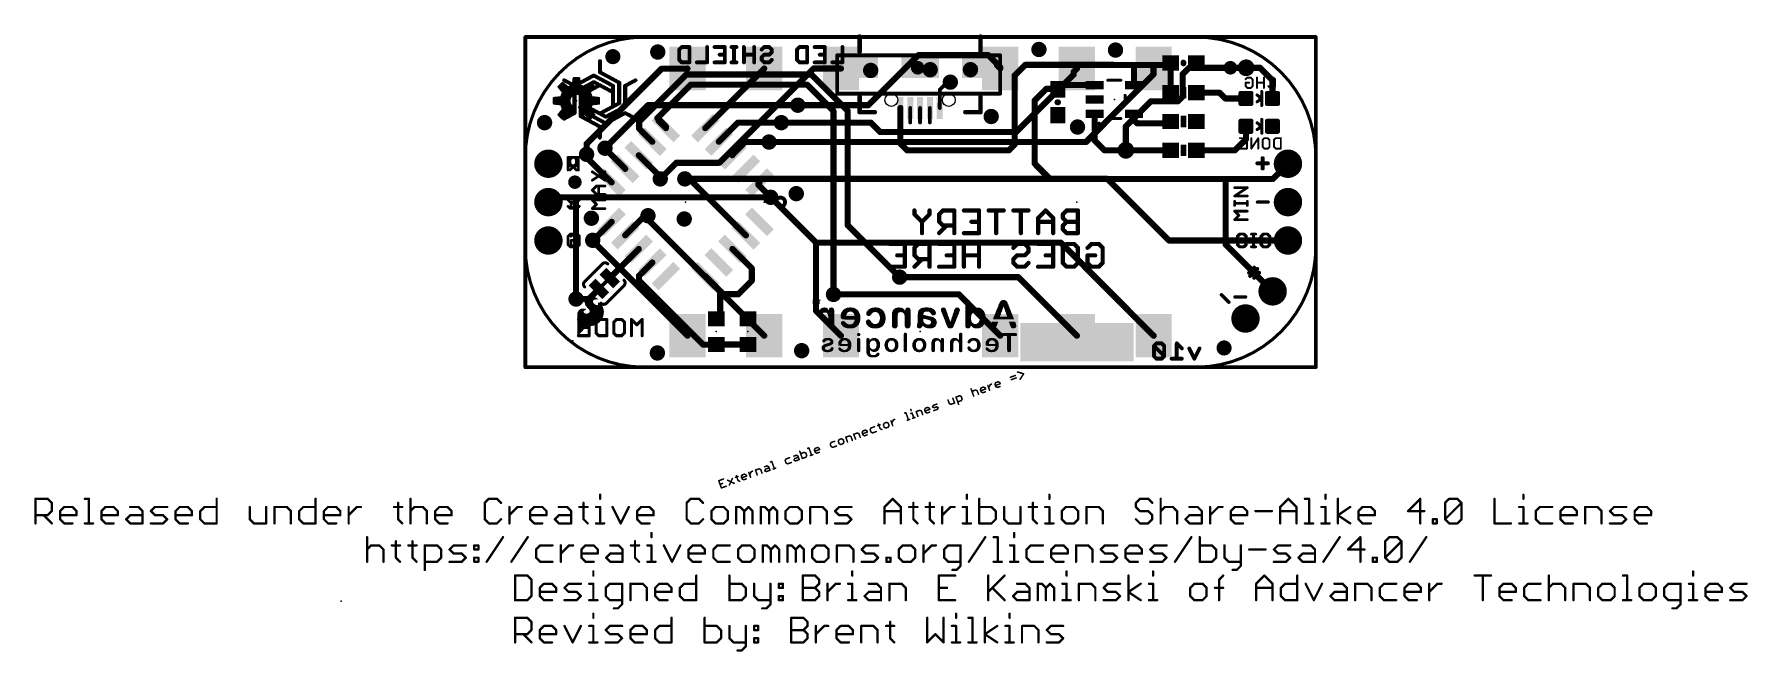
# Model space of a CAD drawing. Extents: x -33 to 81, y -19 to 22.
import ezdxf

# ---------------------------------------------------------------- set-up
doc = ezdxf.new("R2010")
doc.units = 0
for name, color, linetype in [('1', 12, 'CONTINUOUS'), ('16', 132, 'CONTINUOUS'), ('17', 110, 'CONTINUOUS'), ('18', 110, 'CONTINUOUS'), ('20', 53, 'CONTINUOUS'), ('21', 41, 'CONTINUOUS'), ('22', 40, 'CONTINUOUS'), ('23', 53, 'CONTINUOUS'), ('24', 53, 'CONTINUOUS'), ('51', 53, 'CONTINUOUS')]:
    doc.layers.add(name, color=color, linetype=linetype)

# ---------------------------------------------------------------- blocks, each defined once
blk = doc.blocks.new('RECT')
blk.add_solid([(-0.5, -0.5), (0.5, -0.5), (-0.5, 0.5), (0.5, 0.5)])
blk = doc.blocks.new('RECT160000X160000R30')
at = {"const_width": 0.15}
blk.add_lwpolyline([(0.425, -0.35), (0.425, 0.35, 0.4142), (0.35, 0.425), (-0.35, 0.425, 0.4142), (-0.425, 0.35), (-0.425, -0.35, 0.4142), (-0.35, -0.425), (0.35, -0.425, 0.4142)], format="xyb", close=True, dxfattribs=at)
blk.add_solid([(-0.3754, -0.3754), (0.3754, -0.3754), (-0.3754, 0.3754), (0.3754, 0.3754)])
blk = doc.blocks.new('PIE')
at = {"const_width": 0.5}
blk.add_lwpolyline([(0, -0.25, 1), (0, 0.25, 1), (0, -0.25)], format="xyb", dxfattribs=at)
blk = doc.blocks.new('ROUNDP')
at = {"const_width": 0.5}
blk.add_lwpolyline([(0, -0.25, 1), (0, 0.25, 1), (0, -0.25)], format="xyb", dxfattribs=at)
blk = doc.blocks.new('ROUNDV')
at = {"const_width": 0.5}
blk.add_lwpolyline([(0, -0.25, 1), (0, 0.25, 1), (0, -0.25)], format="xyb", dxfattribs=at)

msp = doc.modelspace()

# ---------------------------------------------------------------- linework, layer by layer
at = {"layer": '1'}
for points, const_width in [([(0, 21.844), (52.324, 21.844)], 0.254), ([(0, 0), (0, 21.844)], 0.254), ([(52.324, 21.844), (52.324, 0)], 0.254), ([(26.0223, 20.6502), (22.7076, 17.3355)], 0.4064), ([(26.0223, 20.6502), (30.6324, 20.6502)], 0.4064), ([(30.6324, 20.6502), (31.4325, 19.8501)], 0.4064), ([(4.0513, 14.7828), (9.017, 19.7485)], 0.4064), ([(9.017, 19.7485), (10.718, 19.7485)], 0.4064), ([(10.718, 19.7485), (10.7315, 19.762)], 0.4064), ([(12.8397, 13.5255), (19.0762, 19.762)], 0.4064), ([(13.385, 17.3355), (15.8115, 19.762)], 0.4064), ([(19.0762, 19.762), (20.8915, 19.762)], 0.4064), ([(31.2301, 19.9644), (31.4325, 19.762)], 0.4064), ([(31.4325, 19.8501), (31.4325, 19.762)], 0.4064), ([(36.2966, 19.3675), (32.4866, 15.5575)], 0.4064), ([(36.2966, 19.5461), (36.5125, 19.762)], 0.4064), ([(36.2966, 19.3675), (36.2966, 19.5461)], 0.4064), ([(41.5798, 19.3675), (37.1094, 14.8971)], 0.4064), ([(41.5798, 19.7493), (41.5925, 19.762)], 0.4064), ([(41.5798, 19.3675), (41.5798, 19.7493)], 0.4064), ([(43.5102, 19.3802), (43.942, 19.812)], 0.4064), ([(43.5102, 17.907), (43.5102, 19.3802)], 0.4064), ([(47.7146, 19.812), (43.942, 19.812)], 0.4064), ([(5.2705, 14.4907), (8.1153, 17.3355)], 0.4064), ([(8.1153, 17.3355), (13.385, 17.3355)], 0.4064), ([(22.7076, 17.3355), (18.034, 17.3355)], 0.4064), ([(41.402, 17.5895), (39.751, 15.9385)], 0.4064), ([(43.1927, 17.5895), (41.402, 17.5895)], 0.4064), ([(43.1927, 17.5895), (43.5102, 17.907)], 0.4064), ([(16.9418, 16.1798), (22.8727, 16.1798)], 0.4064), ([(22.8727, 16.1798), (23.495, 15.5575)], 0.4064), ([(39.751, 15.9385), (39.751, 14.351)], 0.4064), ([(4.0513, 14.7828), (4.0513, 14.0843)], 0.4064), ([(37.1094, 14.8971), (16.129, 14.8971)], 0.4064), ([(23.495, 15.5575), (32.4866, 15.5575)], 0.4064), ([(8.9281, 12.4587), (9.9949, 13.5255)], 0.4064), ([(9.9949, 13.5255), (12.8397, 13.5255)], 0.4064), ([(10.5537, 12.4587), (38.5318, 12.4587)], 0.4064), ([(38.5318, 12.4587), (42.6085, 8.382)], 0.4064), ([(1.7526, 11.1506), (1.524, 10.922)], 0.4064), ([(3.3528, 11.2395), (1.7526, 11.2395)], 0.4064), ([(1.7526, 11.2395), (1.7526, 11.1506)], 0.4064), ([(16.2433, 11.2395), (3.3528, 11.2395)], 0.4064), ([(3.3528, 11.2395), (3.3528, 4.5085)], 0.4064), ([(16.2433, 11.2395), (19.2405, 8.2423)], 0.4064), ([(8.1153, 10.0203), (8.1153, 9.7782)], 0.4064), ([(8.1153, 9.7782), (15.8115, 2.082)], 0.4064), ([(4.4577, 8.3947), (4.4577, 8.3558)], 0.4064), ([(4.4577, 8.3558), (10.7315, 2.082)], 0.4064), ([(35.4322, 8.2423), (19.2405, 8.2423)], 0.4064), ([(19.2405, 8.2423), (19.2405, 3.733)], 0.4064), ([(35.4322, 8.2423), (41.5925, 2.082)], 0.4064), ([(42.6085, 8.382), (50.4825, 8.382)], 0.4064), ([(32.6382, 5.9563), (24.7777, 5.9563)], 0.4064), ([(32.6382, 5.9563), (36.5125, 2.082)], 0.4064), ([(20.3962, 4.8133), (28.7012, 4.8133)], 0.4064), ([(28.7012, 4.8133), (31.4325, 2.082)], 0.4064), ([(19.2405, 3.733), (20.8915, 2.082)], 0.4064), ([(52.324, 0), (0, 0)], 0.254)]:
    msp.add_lwpolyline(points, dxfattribs=dict(at, const_width=const_width))
for points, const_width in [([(0, 21.9075, 1), (0, 21.7805)], 0.127), ([(0.0635, 21.844, 1), (-0.0635, 21.844)], 0.127), ([(52.3875, 21.844, 1), (52.2605, 21.844)], 0.127), ([(52.324, 21.7805, 1), (52.324, 21.9075)], 0.127), ([(26.0223, 20.7518, 1), (26.0223, 20.5486)], 0.2032), ([(26.0941, 20.5784, 1), (25.9505, 20.722)], 0.2032), ([(30.7042, 20.722, 1), (30.5606, 20.5784)], 0.2032), ([(30.6324, 20.5486, 1), (30.6324, 20.7518)], 0.2032), ([(9.017, 19.8501, 1), (9.017, 19.6469)], 0.2032), ([(9.0888, 19.6767, 1), (8.9452, 19.8203)], 0.2032), ([(10.6462, 19.8203, 1), (10.7898, 19.6767)], 0.2032), ([(10.8033, 19.6902, 1), (10.6597, 19.8338)], 0.2032), ([(10.718, 19.6469, 1), (10.718, 19.8501)], 0.2032), ([(15.8833, 19.6902, 1), (15.7397, 19.8338)], 0.2032), ([(19.0762, 19.8636, 1), (19.0762, 19.6604)], 0.2032), ([(19.148, 19.6902, 1), (19.0044, 19.8338)], 0.2032), ([(20.8915, 19.6604, 1), (20.8915, 19.8636)], 0.2032), ([(31.3019, 20.0362, 1), (31.1583, 19.8926)], 0.2032), ([(31.5341, 19.8501, 1), (31.3309, 19.8501)], 0.2032), ([(31.3309, 19.762, 1), (31.5341, 19.762)], 0.2032), ([(31.3607, 19.7783, 1), (31.5043, 19.9219)], 0.2032), ([(31.3607, 19.6902, 1), (31.5043, 19.8338)], 0.2032), ([(36.3982, 19.5461, 1), (36.195, 19.5461)], 0.2032), ([(36.195, 19.3675, 1), (36.3982, 19.3675)], 0.2032), ([(36.2248, 19.6179, 1), (36.3684, 19.4743)], 0.2032), ([(36.3684, 19.2957, 1), (36.2248, 19.4393)], 0.2032), ([(36.5843, 19.6902, 1), (36.4407, 19.8338)], 0.2032), ([(41.6814, 19.7493, 1), (41.4782, 19.7493)], 0.2032), ([(41.4782, 19.3675, 1), (41.6814, 19.3675)], 0.2032), ([(41.508, 19.8211, 1), (41.6516, 19.6775)], 0.2032), ([(41.6516, 19.2957, 1), (41.508, 19.4393)], 0.2032), ([(41.6643, 19.6902, 1), (41.5207, 19.8338)], 0.2032), ([(43.6118, 19.3802, 1), (43.4086, 19.3802)], 0.2032), ([(43.4384, 19.452, 1), (43.582, 19.3084)], 0.2032), ([(43.942, 19.9136, 1), (43.942, 19.7104)], 0.2032), ([(44.0138, 19.7402, 1), (43.8702, 19.8838)], 0.2032), ([(47.7146, 19.7104, 1), (47.7146, 19.9136)], 0.2032), ([(8.1153, 17.4371, 1), (8.1153, 17.2339)], 0.2032), ([(8.1871, 17.2637, 1), (8.0435, 17.4073)], 0.2032), ([(13.3132, 17.4073, 1), (13.4568, 17.2637)], 0.2032), ([(13.385, 17.2339, 1), (13.385, 17.4371)], 0.2032), ([(18.034, 17.4371, 1), (18.034, 17.2339)], 0.2032), ([(22.6358, 17.4073, 1), (22.7794, 17.2637)], 0.2032), ([(22.7076, 17.2339, 1), (22.7076, 17.4371)], 0.2032), ([(41.402, 17.6911, 1), (41.402, 17.4879)], 0.2032), ([(41.4738, 17.5177, 1), (41.3302, 17.6613)], 0.2032), ([(43.1209, 17.6613, 1), (43.2645, 17.5177)], 0.2032), ([(43.1927, 17.4879, 1), (43.1927, 17.6911)], 0.2032), ([(43.4086, 17.907, 1), (43.6118, 17.907)], 0.2032), ([(43.582, 17.8352, 1), (43.4384, 17.9788)], 0.2032), ([(16.9418, 16.2814, 1), (16.9418, 16.0782)], 0.2032), ([(22.9445, 16.2516, 1), (22.8009, 16.108)], 0.2032), ([(22.8727, 16.0782, 1), (22.8727, 16.2814)], 0.2032), ([(39.8526, 15.9385, 1), (39.6494, 15.9385)], 0.2032), ([(39.6792, 16.0103, 1), (39.8228, 15.8667)], 0.2032), ([(4.1529, 14.7828, 1), (3.9497, 14.7828)], 0.2032), ([(3.9795, 14.8546, 1), (4.1231, 14.711)], 0.2032), ([(16.129, 14.9987, 1), (16.129, 14.7955)], 0.2032), ([(23.495, 15.6591, 1), (23.495, 15.4559)], 0.2032), ([(23.4232, 15.4857, 1), (23.5668, 15.6293)], 0.2032), ([(32.4148, 15.6293, 1), (32.5584, 15.4857)], 0.2032), ([(32.4866, 15.4559, 1), (32.4866, 15.6591)], 0.2032), ([(37.0376, 14.9689, 1), (37.1812, 14.8253)], 0.2032), ([(37.1094, 14.7955, 1), (37.1094, 14.9987)], 0.2032), ([(3.9497, 14.0843, 1), (4.1529, 14.0843)], 0.2032), ([(5.1987, 14.5625, 1), (5.3423, 14.4189)], 0.2032), ([(9.9949, 13.6271, 1), (9.9949, 13.4239)], 0.2032), ([(10.0667, 13.4537, 1), (9.9231, 13.5973)], 0.2032), ([(12.7679, 13.5973, 1), (12.9115, 13.4537)], 0.2032), ([(12.8397, 13.4239, 1), (12.8397, 13.6271)], 0.2032), ([(39.6494, 14.351, 1), (39.8526, 14.351)], 0.2032), ([(8.8563, 12.5305, 1), (8.9999, 12.3869)], 0.2032), ([(10.5537, 12.5603, 1), (10.5537, 12.3571)], 0.2032), ([(38.6036, 12.5305, 1), (38.46, 12.3869)], 0.2032), ([(38.5318, 12.3571, 1), (38.5318, 12.5603)], 0.2032), ([(1.7526, 11.3411, 1), (1.7526, 11.1379)], 0.2032), ([(1.8542, 11.2395, 1), (1.651, 11.2395)], 0.2032), ([(1.8244, 11.0788, 1), (1.6808, 11.2224)], 0.2032), ([(3.3528, 11.3411, 1), (3.3528, 11.1379)], 0.2032), ([(3.4544, 11.2395, 1), (3.2512, 11.2395)], 0.2032), ([(3.3528, 11.1379, 1), (3.3528, 11.3411)], 0.2032), ([(16.3151, 11.3113, 1), (16.1715, 11.1677)], 0.2032), ([(16.2433, 11.1379, 1), (16.2433, 11.3411)], 0.2032), ([(1.4522, 10.9938, 1), (1.5958, 10.8502)], 0.2032), ([(1.651, 11.1506, 1), (1.8542, 11.1506)], 0.2032), ([(8.2169, 10.0203, 1), (8.0137, 10.0203)], 0.2032), ([(8.0137, 9.7782, 1), (8.2169, 9.7782)], 0.2032), ([(8.1871, 9.85, 1), (8.0435, 9.7064)], 0.2032), ([(4.5593, 8.3947, 1), (4.3561, 8.3947)], 0.2032), ([(4.3561, 8.3558, 1), (4.5593, 8.3558)], 0.2032), ([(4.5295, 8.4276, 1), (4.3859, 8.284)], 0.2032), ([(19.2405, 8.3439, 1), (19.2405, 8.1407)], 0.2032), ([(19.3421, 8.2423, 1), (19.1389, 8.2423)], 0.2032), ([(19.1687, 8.1705, 1), (19.3123, 8.3141)], 0.2032), ([(35.504, 8.3141, 1), (35.3604, 8.1705)], 0.2032), ([(35.4322, 8.1407, 1), (35.4322, 8.3439)], 0.2032), ([(42.6085, 8.4836, 1), (42.6085, 8.2804)], 0.2032), ([(42.5367, 8.3102, 1), (42.6803, 8.4538)], 0.2032), ([(50.4825, 8.2804, 1), (50.4825, 8.4836)], 0.2032), ([(24.7777, 6.0579, 1), (24.7777, 5.8547)], 0.2032), ([(32.71, 6.0281, 1), (32.5664, 5.8845)], 0.2032), ([(32.6382, 5.8547, 1), (32.6382, 6.0579)], 0.2032), ([(3.2512, 4.5085, 1), (3.4544, 4.5085)], 0.2032), ([(20.3962, 4.9149, 1), (20.3962, 4.7117)], 0.2032), ([(28.773, 4.8851, 1), (28.6294, 4.7415)], 0.2032), ([(28.7012, 4.7117, 1), (28.7012, 4.9149)], 0.2032), ([(19.1389, 3.733, 1), (19.3421, 3.733)], 0.2032), ([(19.3123, 3.8048, 1), (19.1687, 3.6612)], 0.2032), ([(10.6597, 2.0102, 1), (10.8033, 2.1538)], 0.2032), ([(15.7397, 2.0102, 1), (15.8833, 2.1538)], 0.2032), ([(20.8197, 2.0102, 1), (20.9633, 2.1538)], 0.2032), ([(31.3607, 2.0102, 1), (31.5043, 2.1538)], 0.2032), ([(36.4407, 2.0102, 1), (36.5843, 2.1538)], 0.2032), ([(41.5207, 2.0102, 1), (41.6643, 2.1538)], 0.2032), ([(0, 0.0635, 1), (0, -0.0635)], 0.127), ([(-0.0635, 0, 1), (0.0635, 0)], 0.127), ([(52.2605, 0, 1), (52.3875, 0)], 0.127), ([(52.324, -0.0635, 1), (52.324, 0.0635)], 0.127)]:
    msp.add_lwpolyline(points, format="xyb", dxfattribs=dict(at, const_width=const_width))
at = {"layer": '16'}
for points, const_width in [([(52.324, 21.844), (0, 21.844)], 0.254), ([(0, 21.844), (0, 0)], 0.254), ([(52.324, 0), (52.324, 21.844)], 0.254), ([(20.6375, 20.6375), (31.4325, 20.6375)], 0.254), ([(20.6375, 18.0975), (20.6375, 20.6375)], 0.254), ([(31.4325, 20.6375), (31.4325, 18.0975)], 0.254), ([(10.6499, 19.3675), (7.5311, 16.2487)], 0.4064), ([(18.923, 19.3675), (10.6499, 19.3675)], 0.4064), ([(21.336, 16.9545), (18.923, 19.3675)], 0.4064), ([(26.127, 19.8755), (26.127, 19.685)], 0.254), ([(26.127, 19.685), (26.797, 19.685)], 0.254), ([(29.464, 19.685), (29.464, 19.8755)], 0.254), ([(29.464, 19.8755), (29.812, 19.8755)], 0.254), ([(32.385, 19.304), (33.0835, 20.0025)], 0.4064), ([(32.385, 14.732), (32.385, 19.304)], 0.4064), ([(33.0835, 20.0025), (37.6555, 20.0025)], 0.4064), ([(37.6555, 20.0025), (38.9531, 20.0025)], 0.4064), ([(37.658, 20), (37.6555, 20.0025)], 0.4064), ([(40.3225, 20), (37.658, 20)], 0.4064), ([(40.2891, 19.9666), (40.3225, 20)], 0.4064), ([(40.2891, 18.6665), (40.2891, 19.9666)], 0.4064), ([(42.711, 20), (40.3225, 20)], 0.4064), ([(42.711, 20), (42.711, 20.1295)], 0.4064), ([(42.711, 20), (42.711, 18.161)], 0.4064), ([(47.7146, 19.812), (48.6283, 19.812)], 0.4064), ([(48.6283, 19.812), (49.4545, 18.9858)], 0.4064), ([(8.7376, 16.4846), (10.9474, 18.6944)], 0.4064), ([(10.9474, 18.6944), (18.6436, 18.6944)], 0.4064), ([(18.6436, 18.6944), (20.3962, 16.9418)], 0.4064), ([(31.4325, 18.0975), (20.6375, 18.0975)], 0.254), ([(27.432, 18.3515), (27.7495, 18.669)], 0.254), ([(27.432, 17.4498), (27.432, 18.3515)], 0.254), ([(34.4805, 18.415), (33.7185, 17.653)], 0.4064), ([(35.2425, 18.415), (34.4805, 18.415)], 0.4064), ([(35.2425, 18.415), (35.2425, 18.6665)], 0.4064), ([(35.2425, 18.6665), (37.6889, 18.6665)], 0.4064), ([(35.2425, 18.415), (35.2425, 18.376)], 0.4064), ([(44.411, 18.161), (45.9613, 18.161)], 0.4064), ([(45.9613, 18.161), (46.3423, 17.78)], 0.4064), ([(49.4545, 18.9858), (49.4545, 17.78)], 0.4064), ([(11.9073, 15.8169), (13.4259, 17.3355)], 0.4064), ([(13.4259, 17.3355), (18.034, 17.3355)], 0.4064), ([(20.3962, 4.8133), (20.3962, 16.9418)], 0.4064), ([(21.336, 9.398), (21.336, 16.9545)], 0.4064), ([(24.827, 17.1505), (24.827, 14.797)], 0.4064), ([(25.477, 17.1505), (25.477, 16.1925)], 0.254), ([(26.127, 17.1505), (26.127, 16.1925)], 0.254), ([(26.777, 17.1505), (26.777, 16.1925)], 0.254), ([(27.432, 17.4498), (27.427, 17.4498)], 0.254), ([(27.427, 17.4498), (27.427, 17.1505)], 0.254), ([(33.7185, 13.462), (33.7185, 17.653)], 0.4064), ([(46.3423, 17.78), (47.7005, 17.78)], 0.4064), ([(7.5311, 16.2487), (7.5311, 15.7915)], 0.4064), ([(7.5311, 15.7915), (8.4036, 14.9189)], 0.4064), ([(8.7376, 16.4846), (9.3017, 15.9205)], 0.4064), ([(8.8265, 16.4465), (8.8265, 16.2921)], 0.4064), ([(8.8265, 16.2921), (9.3017, 15.8169)], 0.4064), ([(9.3017, 15.9205), (9.3017, 15.8169)], 0.4064), ([(12.8054, 14.9189), (14.0663, 16.1798)], 0.4064), ([(14.0663, 16.1798), (16.9418, 16.1798)], 0.4064), ([(37.6889, 16.7665), (37.6889, 14.986)], 0.4064), ([(40.2891, 16.7665), (40.2891, 16.3529)], 0.4064), ([(40.2891, 16.3529), (40.513, 16.129)], 0.4064), ([(40.513, 16.129), (42.584, 16.129)], 0.4064), ([(42.584, 16.129), (42.711, 16.256)], 0.4064), ([(47.7005, 15.0869), (47.7005, 15.9385)], 0.4064), ([(13.7034, 14.0463), (14.5542, 14.8971)], 0.4064), ([(14.5542, 14.8971), (16.129, 14.8971)], 0.4064), ([(24.827, 14.797), (25.273, 14.351)], 0.4064), ([(32.004, 14.351), (32.385, 14.732)], 0.4064), ([(37.6889, 14.986), (38.3239, 14.351)], 0.4064), ([(46.9646, 14.351), (47.7005, 15.0869)], 0.4064), ([(4.0513, 13.8831), (4.0513, 14.0843)], 0.4064), ([(5.7096, 12.2248), (4.0513, 13.8831)], 0.4064), ([(5.2705, 14.4599), (5.2705, 14.4907)], 0.4064), ([(6.6076, 13.1229), (5.2705, 14.4599)], 0.4064), ([(7.5056, 14.0209), (8.9281, 12.5984)], 0.4064), ([(13.7034, 14.0209), (13.7034, 14.0463)], 0.4064), ([(25.273, 14.351), (32.004, 14.351)], 0.4064), ([(33.7185, 13.462), (34.7345, 12.446)], 0.4064), ([(38.3239, 14.351), (39.751, 14.351)], 0.4064), ([(42.711, 14.351), (39.751, 14.351)], 0.4064), ([(44.411, 14.351), (46.9646, 14.351)], 0.4064), ([(49.4665, 12.446), (50.4825, 13.462)], 0.4064), ([(8.9281, 12.5984), (8.9281, 12.4587)], 0.4064), ([(10.8639, 12.4587), (10.5537, 12.4587)], 0.4064), ([(14.6014, 8.7211), (10.8639, 12.4587)], 0.4064), ([(34.7345, 12.446), (46.355, 12.446)], 0.4064), ([(46.355, 8.128), (46.355, 12.446)], 0.4064), ([(46.355, 12.446), (49.4665, 12.446)], 0.4064), ([(15.4305, 12.1559), (15.4994, 12.2248)], 0.4064), ([(15.4305, 12.0523), (15.4305, 12.1559)], 0.4064), ([(16.2433, 11.2395), (15.4305, 12.0523)], 0.4064), ([(6.6076, 8.7211), (7.9068, 10.0203)], 0.4064), ([(7.9068, 10.0203), (8.1153, 10.0203)], 0.4064), ([(5.7096, 9.6192), (4.4851, 8.3947)], 0.4064), ([(24.7777, 5.9563), (21.336, 9.398)], 0.4064), ([(4.4851, 8.3947), (4.4577, 8.3947)], 0.4064), ([(7.5056, 7.8122), (5.5848, 5.8914)], 0.4064), ([(7.5056, 7.8231), (7.5056, 7.8122)], 0.4064), ([(13.7034, 7.8231), (14.986, 6.5405)], 0.4064), ([(49.4665, 5.0165), (46.355, 8.128)], 0.4064), ([(8.4036, 6.9251), (7.5184, 6.0398)], 0.4064), ([(5.495, 5.8016), (4.9562, 5.2628)], 0.254), ([(7.5184, 6.0398), (7.5184, 5.7404)], 0.4064), ([(7.5184, 5.7404), (11.7729, 1.4859)], 0.4064), ([(11.9073, 6.0271), (12.8905, 5.0439)], 0.4064), ([(11.9073, 6.0271), (13.1084, 4.826)], 0.4064), ([(14.986, 5.715), (14.097, 4.826)], 0.4064), ([(14.986, 6.5405), (14.986, 5.715)], 0.4064), ([(3.3528, 4.5085), (4.2019, 4.5085)], 0.4064), ([(4.2019, 4.5085), (4.8664, 5.173)], 0.4064), ([(12.8905, 3.1995), (12.8905, 5.0439)], 0.4064), ([(13.1084, 4.826), (14.097, 4.826)], 0.4064), ([(12.6365, 3.1995), (12.8905, 3.1995)], 0.4064), ([(11.7729, 1.4859), (12.6229, 1.4859)], 0.4064), ([(12.6229, 1.4859), (12.6365, 1.4995)], 0.4064), ([(12.6365, 1.4995), (14.732, 1.4995)], 0.4064), ([(41.7806, 1.5757), (41.6111, 1.4062)], 0.254), ([(41.6111, 1.4062), (41.6111, 0.7283)], 0.254), ([(42.289, 0.7283), (41.6111, 1.4062)], 0.254), ([(42.1195, 1.5757), (41.7806, 1.5757)], 0.254), ([(42.289, 1.4062), (42.1195, 1.5757)], 0.254), ([(42.289, 0.7283), (42.289, 1.4062)], 0.254), ([(43.4584, 1.2367), (43.1194, 1.5757)], 0.254), ([(43.1194, 1.5757), (43.1194, 0.5588)], 0.254), ([(44.2888, 0.5588), (43.9499, 1.2367)], 0.254), ([(44.6278, 1.2367), (44.2888, 0.5588)], 0.254), ([(0, 0), (52.324, 0)], 0.254), ([(41.6111, 0.7283), (41.7806, 0.5588)], 0.254), ([(41.7806, 0.5588), (42.1195, 0.5588)], 0.254), ([(42.1195, 0.5588), (42.289, 0.7283)], 0.254), ([(43.4584, 0.5588), (42.7805, 0.5588)], 0.254)]:
    msp.add_lwpolyline(points, dxfattribs=dict(at, const_width=const_width))
for points, const_width in [([(0, 21.9075, 1), (0, 21.7805)], 0.127), ([(0.0635, 21.844, 1), (-0.0635, 21.844)], 0.127), ([(52.3875, 21.844, 1), (52.2605, 21.844)], 0.127), ([(52.324, 21.7805, 1), (52.324, 21.9075)], 0.127), ([(20.6375, 20.701, 1), (20.6375, 20.574)], 0.127), ([(20.701, 20.6375, 1), (20.574, 20.6375)], 0.127), ([(31.496, 20.6375, 1), (31.369, 20.6375)], 0.127), ([(31.4325, 20.574, 1), (31.4325, 20.701)], 0.127), ([(10.6499, 19.4691, 1), (10.6499, 19.2659)], 0.2032), ([(10.7218, 19.2957, 1), (10.5781, 19.4393)], 0.2032), ([(18.9948, 19.4393, 1), (18.8512, 19.2957)], 0.2032), ([(18.923, 19.2659, 1), (18.923, 19.4691)], 0.2032), ([(26.1905, 19.8755, 1), (26.0635, 19.8755)], 0.127), ([(26.127, 19.7485, 1), (26.127, 19.6215)], 0.127), ([(26.0635, 19.685, 1), (26.1905, 19.685)], 0.127), ([(26.797, 19.6215, 1), (26.797, 19.7485)], 0.127), ([(29.5275, 19.8755, 1), (29.4005, 19.8755)], 0.127), ([(29.464, 19.939, 1), (29.464, 19.812)], 0.127), ([(29.4005, 19.685, 1), (29.5275, 19.685)], 0.127), ([(29.812, 19.812, 1), (29.812, 19.939)], 0.127), ([(32.4866, 19.304, 1), (32.2834, 19.304)], 0.2032), ([(32.3132, 19.3758, 1), (32.4568, 19.2322)], 0.2032), ([(33.0835, 20.1041, 1), (33.0835, 19.9009)], 0.2032), ([(33.1553, 19.9307, 1), (33.0117, 20.0743)], 0.2032), ([(37.6555, 20.1041, 1), (37.6555, 19.9009)], 0.2032), ([(37.7273, 20.0743, 1), (37.5837, 19.9307)], 0.2032), ([(37.658, 20.1016, 1), (37.658, 19.8984)], 0.2032), ([(37.5862, 19.9282, 1), (37.7298, 20.0718)], 0.2032), ([(37.6555, 19.9009, 1), (37.6555, 20.1041)], 0.2032), ([(38.9531, 19.9009, 1), (38.9531, 20.1041)], 0.2032), ([(40.3907, 19.9666, 1), (40.1875, 19.9666)], 0.2032), ([(40.2173, 20.0384, 1), (40.3609, 19.8948)], 0.2032), ([(40.3225, 20.1016, 1), (40.3225, 19.8984)], 0.2032), ([(40.3943, 19.9282, 1), (40.2507, 20.0718)], 0.2032), ([(40.3225, 19.8984, 1), (40.3225, 20.1016)], 0.2032), ([(42.8126, 20.1295, 1), (42.6094, 20.1295)], 0.2032), ([(42.8126, 20, 1), (42.6094, 20)], 0.2032), ([(42.6094, 20, 1), (42.8126, 20)], 0.2032), ([(42.711, 19.8984, 1), (42.711, 20.1016)], 0.2032), ([(47.7146, 19.9136, 1), (47.7146, 19.7104)], 0.2032), ([(48.7001, 19.8838, 1), (48.5565, 19.7402)], 0.2032), ([(48.6283, 19.7104, 1), (48.6283, 19.9136)], 0.2032), ([(10.9474, 18.796, 1), (10.9474, 18.5928)], 0.2032), ([(11.0192, 18.6226, 1), (10.8756, 18.7662)], 0.2032), ([(18.7154, 18.7662, 1), (18.5718, 18.6226)], 0.2032), ([(18.6436, 18.5928, 1), (18.6436, 18.796)], 0.2032), ([(20.6375, 18.161, 1), (20.6375, 18.034)], 0.127), ([(20.574, 18.0975, 1), (20.701, 18.0975)], 0.127), ([(27.4955, 18.3515, 1), (27.3685, 18.3515)], 0.127), ([(27.3871, 18.3964, 1), (27.4769, 18.3066)], 0.127), ([(27.7944, 18.6241, 1), (27.7046, 18.7139)], 0.127), ([(31.369, 18.0975, 1), (31.496, 18.0975)], 0.127), ([(31.4325, 18.034, 1), (31.4325, 18.161)], 0.127), ([(34.4805, 18.5166, 1), (34.4805, 18.3134)], 0.2032), ([(34.5523, 18.3432, 1), (34.4087, 18.4868)], 0.2032), ([(35.3441, 18.6665, 1), (35.1409, 18.6665)], 0.2032), ([(35.2425, 18.7681, 1), (35.2425, 18.5649)], 0.2032), ([(35.3441, 18.415, 1), (35.1409, 18.415)], 0.2032), ([(35.1409, 18.415, 1), (35.3441, 18.415)], 0.2032), ([(35.1409, 18.376, 1), (35.3441, 18.376)], 0.2032), ([(35.2425, 18.3134, 1), (35.2425, 18.5166)], 0.2032), ([(37.6889, 18.5649, 1), (37.6889, 18.7681)], 0.2032), ([(40.1875, 18.6665, 1), (40.3907, 18.6665)], 0.2032), ([(42.6094, 18.161, 1), (42.8126, 18.161)], 0.2032), ([(44.411, 18.2626, 1), (44.411, 18.0594)], 0.2032), ([(46.0331, 18.2328, 1), (45.8895, 18.0892)], 0.2032), ([(45.9613, 18.0594, 1), (45.9613, 18.2626)], 0.2032), ([(49.5561, 18.9858, 1), (49.3529, 18.9858)], 0.2032), ([(49.3827, 18.914, 1), (49.5263, 19.0576)], 0.2032), ([(13.4259, 17.4371, 1), (13.4259, 17.2339)], 0.2032), ([(13.4977, 17.2637, 1), (13.3541, 17.4073)], 0.2032), ([(18.034, 17.2339, 1), (18.034, 17.4371)], 0.2032), ([(20.4978, 16.9418, 1), (20.2946, 16.9418)], 0.2032), ([(20.3244, 16.87, 1), (20.468, 17.0136)], 0.2032), ([(21.4376, 16.9545, 1), (21.2344, 16.9545)], 0.2032), ([(21.2642, 16.8827, 1), (21.4078, 17.0263)], 0.2032), ([(24.9286, 17.1505, 1), (24.7254, 17.1505)], 0.2032), ([(25.5405, 17.1505, 1), (25.4135, 17.1505)], 0.127), ([(26.1905, 17.1505, 1), (26.0635, 17.1505)], 0.127), ([(26.8405, 17.1505, 1), (26.7135, 17.1505)], 0.127), ([(27.427, 17.5133, 1), (27.427, 17.3863)], 0.127), ([(27.4905, 17.4498, 1), (27.3635, 17.4498)], 0.127), ([(27.3635, 17.1505, 1), (27.4905, 17.1505)], 0.127), ([(27.3685, 17.4498, 1), (27.4955, 17.4498)], 0.127), ([(27.432, 17.3863, 1), (27.432, 17.5133)], 0.127), ([(33.8201, 17.653, 1), (33.6169, 17.653)], 0.2032), ([(33.6467, 17.7248, 1), (33.7903, 17.5812)], 0.2032), ([(46.3423, 17.8816, 1), (46.3423, 17.6784)], 0.2032), ([(46.2705, 17.7082, 1), (46.4141, 17.8518)], 0.2032), ([(47.7005, 17.6784, 1), (47.7005, 17.8816)], 0.2032), ([(49.3529, 17.78, 1), (49.5561, 17.78)], 0.2032), ([(7.6327, 16.2487, 1), (7.4295, 16.2487)], 0.2032), ([(7.4593, 16.3205, 1), (7.6029, 16.1768)], 0.2032), ([(7.6029, 15.8633, 1), (7.4593, 15.7196)], 0.2032), ([(7.4295, 15.7915, 1), (7.6327, 15.7915)], 0.2032), ([(8.8094, 16.5564, 1), (8.6658, 16.4128)], 0.2032), ([(8.6658, 16.5564, 1), (8.8094, 16.4128)], 0.2032), ([(8.9281, 16.4465, 1), (8.7249, 16.4465)], 0.2032), ([(8.7249, 16.2921, 1), (8.9281, 16.2921)], 0.2032), ([(8.8983, 16.3639, 1), (8.7547, 16.2203)], 0.2032), ([(9.4033, 15.9205, 1), (9.2001, 15.9205)], 0.2032), ([(9.2001, 15.8169, 1), (9.4033, 15.8169)], 0.2032), ([(9.2298, 15.8487, 1), (9.3735, 15.9924)], 0.2032), ([(9.2298, 15.7451, 1), (9.3735, 15.8888)], 0.2032), ([(11.8355, 15.8888, 1), (11.9792, 15.7451)], 0.2032), ([(14.0663, 16.2814, 1), (14.0663, 16.0782)], 0.2032), ([(14.1381, 16.108, 1), (13.9944, 16.2516)], 0.2032), ([(16.9418, 16.0782, 1), (16.9418, 16.2814)], 0.2032), ([(25.4135, 16.1925, 1), (25.5405, 16.1925)], 0.127), ([(26.0635, 16.1925, 1), (26.1905, 16.1925)], 0.127), ([(26.7135, 16.1925, 1), (26.8405, 16.1925)], 0.127), ([(37.7905, 16.7665, 1), (37.5873, 16.7665)], 0.2032), ([(40.3907, 16.7665, 1), (40.1875, 16.7665)], 0.2032), ([(40.1875, 16.3529, 1), (40.3907, 16.3529)], 0.2032), ([(40.3609, 16.4247, 1), (40.2173, 16.2811)], 0.2032), ([(40.513, 16.2306, 1), (40.513, 16.0274)], 0.2032), ([(40.4412, 16.0572, 1), (40.5848, 16.2008)], 0.2032), ([(42.5122, 16.2008, 1), (42.6558, 16.0572)], 0.2032), ([(42.584, 16.0274, 1), (42.584, 16.2306)], 0.2032), ([(42.7828, 16.1842, 1), (42.6392, 16.3278)], 0.2032), ([(47.8021, 15.9385, 1), (47.5989, 15.9385)], 0.2032), ([(8.3318, 14.8471, 1), (8.4755, 14.9908)], 0.2032), ([(12.7335, 14.9908, 1), (12.8772, 14.8471)], 0.2032), ([(14.5542, 14.9987, 1), (14.5542, 14.7955)], 0.2032), ([(14.626, 14.8253, 1), (14.4824, 14.9689)], 0.2032), ([(16.129, 14.7955, 1), (16.129, 14.9987)], 0.2032), ([(24.7254, 14.797, 1), (24.9286, 14.797)], 0.2032), ([(24.8988, 14.8688, 1), (24.7552, 14.7252)], 0.2032), ([(32.2834, 14.732, 1), (32.4866, 14.732)], 0.2032), ([(32.4568, 14.6602, 1), (32.3132, 14.8038)], 0.2032), ([(37.5873, 14.986, 1), (37.7905, 14.986)], 0.2032), ([(37.7607, 15.0578, 1), (37.6171, 14.9142)], 0.2032), ([(47.5989, 15.0869, 1), (47.8021, 15.0869)], 0.2032), ([(47.7723, 15.0151, 1), (47.6287, 15.1587)], 0.2032), ([(4.1529, 14.0843, 1), (3.9497, 14.0843)], 0.2032), ([(3.9497, 13.8831, 1), (4.1529, 13.8831)], 0.2032), ([(4.1231, 13.9549, 1), (3.9795, 13.8113)], 0.2032), ([(5.3721, 14.4907, 1), (5.1689, 14.4907)], 0.2032), ([(5.3423, 14.5318, 1), (5.1987, 14.3881)], 0.2032), ([(5.1689, 14.4599, 1), (5.3721, 14.4599)], 0.2032), ([(7.5774, 14.0927, 1), (7.4338, 13.9491)], 0.2032), ([(13.805, 14.0463, 1), (13.6018, 14.0463)], 0.2032), ([(13.6018, 14.0209, 1), (13.805, 14.0209)], 0.2032), ([(13.6316, 14.1181, 1), (13.7752, 13.9745)], 0.2032), ([(25.273, 14.4526, 1), (25.273, 14.2494)], 0.2032), ([(25.2012, 14.2792, 1), (25.3448, 14.4228)], 0.2032), ([(31.9322, 14.4228, 1), (32.0758, 14.2792)], 0.2032), ([(32.004, 14.2494, 1), (32.004, 14.4526)], 0.2032), ([(33.7903, 13.5338, 1), (33.6467, 13.3902)], 0.2032), ([(38.3239, 14.4526, 1), (38.3239, 14.2494)], 0.2032), ([(38.2521, 14.2792, 1), (38.3957, 14.4228)], 0.2032), ([(39.751, 14.4526, 1), (39.751, 14.2494)], 0.2032), ([(39.751, 14.2494, 1), (39.751, 14.4526)], 0.2032), ([(42.711, 14.2494, 1), (42.711, 14.4526)], 0.2032), ([(44.411, 14.4526, 1), (44.411, 14.2494)], 0.2032), ([(46.8928, 14.4228, 1), (47.0364, 14.2792)], 0.2032), ([(46.9646, 14.2494, 1), (46.9646, 14.4526)], 0.2032), ([(50.5543, 13.3902, 1), (50.4107, 13.5338)], 0.2032), ([(6.5357, 13.051, 1), (6.6794, 13.1947)], 0.2032), ([(9.0297, 12.5984, 1), (8.8265, 12.5984)], 0.2032), ([(8.8265, 12.4587, 1), (9.0297, 12.4587)], 0.2032), ([(8.8563, 12.5266, 1), (8.9999, 12.6702)], 0.2032), ([(10.5537, 12.5603, 1), (10.5537, 12.3571)], 0.2032), ([(10.9357, 12.5305, 1), (10.792, 12.3869)], 0.2032), ([(10.8639, 12.3571, 1), (10.8639, 12.5603)], 0.2032), ([(33.6169, 13.462, 1), (33.8201, 13.462)], 0.2032), ([(34.7345, 12.5476, 1), (34.7345, 12.3444)], 0.2032), ([(34.6627, 12.3742, 1), (34.8063, 12.5178)], 0.2032), ([(46.4566, 12.446, 1), (46.2534, 12.446)], 0.2032), ([(46.355, 12.5476, 1), (46.355, 12.3444)], 0.2032), ([(46.355, 12.3444, 1), (46.355, 12.5476)], 0.2032), ([(49.3947, 12.5178, 1), (49.5383, 12.3742)], 0.2032), ([(49.4665, 12.3444, 1), (49.4665, 12.5476)], 0.2032), ([(5.6377, 12.153, 1), (5.7814, 12.2967)], 0.2032), ([(15.5321, 12.1559, 1), (15.3289, 12.1559)], 0.2032), ([(15.3289, 12.0523, 1), (15.5321, 12.0523)], 0.2032), ([(15.3587, 12.2277, 1), (15.5023, 12.0841)], 0.2032), ([(15.5023, 12.1241, 1), (15.3587, 11.9805)], 0.2032), ([(15.5713, 12.153, 1), (15.4276, 12.2967)], 0.2032), ([(16.1715, 11.1677, 1), (16.3151, 11.3113)], 0.2032), ([(7.9068, 10.1219, 1), (7.9068, 9.9187)], 0.2032), ([(7.9786, 9.9485, 1), (7.8349, 10.0921)], 0.2032), ([(8.1153, 9.9187, 1), (8.1153, 10.1219)], 0.2032), ([(5.7814, 9.5473, 1), (5.6377, 9.691)], 0.2032), ([(21.2344, 9.398, 1), (21.4376, 9.398)], 0.2032), ([(21.4078, 9.4698, 1), (21.2642, 9.3262)], 0.2032), ([(4.4577, 8.4963, 1), (4.4577, 8.2931)], 0.2032), ([(4.4133, 8.4665, 1), (4.5569, 8.3229)], 0.2032), ([(4.4851, 8.2931, 1), (4.4851, 8.4963)], 0.2032), ([(6.5357, 8.793, 1), (6.6794, 8.6493)], 0.2032), ([(7.6072, 7.8231, 1), (7.404, 7.8231)], 0.2032), ([(7.5774, 7.7404, 1), (7.4338, 7.8841)], 0.2032), ([(13.7752, 7.8949, 1), (13.6316, 7.7513)], 0.2032), ([(14.5296, 8.6493, 1), (14.6733, 8.793)], 0.2032), ([(46.2534, 8.128, 1), (46.4566, 8.128)], 0.2032), ([(46.4268, 8.1998, 1), (46.2832, 8.0562)], 0.2032), ([(7.404, 7.8122, 1), (7.6072, 7.8122)], 0.2032), ([(8.4755, 6.8532, 1), (8.3318, 6.9969)], 0.2032), ([(5.513, 5.9633, 1), (5.6567, 5.8196)], 0.2032), ([(5.5399, 5.7567, 1), (5.4501, 5.8465)], 0.127), ([(7.62, 6.0398, 1), (7.4168, 6.0398)], 0.2032), ([(7.4466, 6.1117, 1), (7.5902, 5.968)], 0.2032), ([(7.4168, 5.7404, 1), (7.62, 5.7404)], 0.2032), ([(7.5902, 5.8122, 1), (7.4466, 5.6686)], 0.2032), ([(11.9792, 6.0989, 1), (11.8355, 5.9552)], 0.2032), ([(11.9792, 6.0989, 1), (11.8355, 5.9552)], 0.2032), ([(15.0876, 6.5405, 1), (14.8844, 6.5405)], 0.2032), ([(14.8844, 5.715, 1), (15.0876, 5.715)], 0.2032), ([(14.9142, 6.4687, 1), (15.0578, 6.6123)], 0.2032), ([(15.0578, 5.6432, 1), (14.9142, 5.7868)], 0.2032), ([(24.7059, 5.8845, 1), (24.8495, 6.0281)], 0.2032), ([(3.3528, 4.6101, 1), (3.3528, 4.4069)], 0.2032), ([(4.1301, 4.5803, 1), (4.2737, 4.4367)], 0.2032), ([(4.2019, 4.4069, 1), (4.2019, 4.6101)], 0.2032), ([(4.9382, 5.1011, 1), (4.7945, 5.2448)], 0.2032), ([(4.9113, 5.3077, 1), (5.0011, 5.2179)], 0.127), ([(12.9921, 5.0439, 1), (12.7889, 5.0439)], 0.2032), ([(12.8187, 4.9721, 1), (12.9623, 5.1157)], 0.2032), ([(13.1084, 4.9276, 1), (13.1084, 4.7244)], 0.2032), ([(13.0366, 4.7542, 1), (13.1802, 4.8978)], 0.2032), ([(14.0252, 4.8978, 1), (14.1688, 4.7542)], 0.2032), ([(14.097, 4.7244, 1), (14.097, 4.9276)], 0.2032), ([(20.2946, 4.8133, 1), (20.4978, 4.8133)], 0.2032), ([(49.3947, 4.9447, 1), (49.5383, 5.0883)], 0.2032), ([(12.6365, 3.3011, 1), (12.6365, 3.0979)], 0.2032), ([(12.7889, 3.1995, 1), (12.9921, 3.1995)], 0.2032), ([(12.8905, 3.0979, 1), (12.8905, 3.3011)], 0.2032), ([(11.7729, 1.5875, 1), (11.7729, 1.3843)], 0.2032), ([(11.7011, 1.4141, 1), (11.8447, 1.5577)], 0.2032), ([(12.5511, 1.5577, 1), (12.6947, 1.4141)], 0.2032), ([(12.6365, 1.6011, 1), (12.6365, 1.3979)], 0.2032), ([(12.7083, 1.4277, 1), (12.5647, 1.5713)], 0.2032), ([(12.6229, 1.3843, 1), (12.6229, 1.5875)], 0.2032), ([(14.732, 1.3979, 1), (14.732, 1.6011)], 0.2032), ([(41.6746, 1.4062, 1), (41.5476, 1.4062)], 0.127), ([(41.656, 1.4511, 1), (41.5662, 1.3613)], 0.127), ([(41.5662, 1.4511, 1), (41.656, 1.3613)], 0.127), ([(41.7806, 1.6392, 1), (41.7806, 1.5122)], 0.127), ([(41.8255, 1.5308, 1), (41.7357, 1.6206)], 0.127), ([(42.1644, 1.6206, 1), (42.0746, 1.5308)], 0.127), ([(42.1195, 1.5122, 1), (42.1195, 1.6392)], 0.127), ([(42.3525, 1.4062, 1), (42.2255, 1.4062)], 0.127), ([(42.2441, 1.3613, 1), (42.3339, 1.4511)], 0.127), ([(43.1643, 1.6206, 1), (43.0745, 1.5308)], 0.127), ([(43.1829, 1.5757, 1), (43.0559, 1.5757)], 0.127), ([(43.4135, 1.1918, 1), (43.5033, 1.2816)], 0.127), ([(44.0067, 1.2651, 1), (43.8931, 1.2083)], 0.127), ([(44.6846, 1.2083, 1), (44.571, 1.2651)], 0.127), ([(0, 0.0635, 1), (0, -0.0635)], 0.127), ([(-0.0635, 0, 1), (0.0635, 0)], 0.127), ([(41.656, 0.7732, 1), (41.5662, 0.6834)], 0.127), ([(41.5476, 0.7283, 1), (41.6746, 0.7283)], 0.127), ([(41.7806, 0.6223, 1), (41.7806, 0.4953)], 0.127), ([(41.7357, 0.5139, 1), (41.8255, 0.6037)], 0.127), ([(42.0746, 0.6037, 1), (42.1644, 0.5139)], 0.127), ([(42.1195, 0.4953, 1), (42.1195, 0.6223)], 0.127), ([(42.2255, 0.7283, 1), (42.3525, 0.7283)], 0.127), ([(42.3339, 0.6834, 1), (42.2441, 0.7732)], 0.127), ([(42.2441, 0.6834, 1), (42.3339, 0.7732)], 0.127), ([(42.7805, 0.6223, 1), (42.7805, 0.4953)], 0.127), ([(43.0559, 0.5588, 1), (43.1829, 0.5588)], 0.127), ([(43.4584, 0.4953, 1), (43.4584, 0.6223)], 0.127), ([(44.232, 0.5872, 1), (44.3456, 0.5304)], 0.127), ([(44.232, 0.5304, 1), (44.3456, 0.5872)], 0.127), ([(52.2605, 0, 1), (52.3875, 0)], 0.127), ([(52.324, -0.0635, 1), (52.324, 0.0635)], 0.127)]:
    msp.add_lwpolyline(points, format="xyb", dxfattribs=dict(at, const_width=const_width))
at = {"layer": '20'}
for points, const_width in [([(7.8105, 21.844, 0.4142), (0, 13.843)], 0.2032), ([(7.8105, 21.8948, 1), (7.8105, 21.7932)], 0.1016), ([(7.8111, 21.7932, 1), (7.8099, 21.8948)], 0.1016), ([(52.324, 13.9065, 0.4142), (44.45, 21.844)], 0.2032), ([(44.4502, 21.8948, 1), (44.4498, 21.7932)], 0.1016), ([(44.45, 21.7932, 1), (44.45, 21.8948)], 0.1016), ([(0.0508, 13.9065, 1), (-0.0508, 13.9065)], 0.1016), ([(0.0508, 13.843, 1), (-0.0508, 13.843)], 0.1016), ([(-0.0508, 13.8424, 1), (0.0508, 13.8436)], 0.1016), ([(-0.0508, 13.843, 1), (0.0508, 13.843)], 0.1016), ([(52.3748, 13.9065, 1), (52.2732, 13.9065)], 0.1016), ([(52.2732, 13.9067, 1), (52.3748, 13.9063)], 0.1016), ([(0, 7.9375, 0.4142), (7.8105, 0)], 0.2032), ([(0.0508, 7.9371, 1), (-0.0508, 7.9379)], 0.1016), ([(-0.0508, 7.9375, 1), (0.0508, 7.9375)], 0.1016), ([(44.45, 0, 0.4142), (52.324, 8.001)], 0.2032), ([(52.3748, 8.0014, 1), (52.2732, 8.0006)], 0.1016), ([(52.2732, 8.001, 1), (52.3748, 8.001)], 0.1016), ([(7.7788, 0.0508, 1), (7.7788, -0.0508)], 0.1016), ([(7.8105, 0.0508, 1), (7.8105, -0.0508)], 0.1016), ([(7.8101, -0.0508, 1), (7.8109, 0.0508)], 0.1016), ([(7.8105, -0.0508, 1), (7.8105, 0.0508)], 0.1016), ([(44.4496, 0.0508, 1), (44.4504, -0.0508)], 0.1016), ([(44.45, -0.0508, 1), (44.45, 0.0508)], 0.1016)]:
    msp.add_lwpolyline(points, format="xyb", dxfattribs=dict(at, const_width=const_width))
at = {"layer": '20', "const_width": 0.2032}
for points in [[(44.45, 21.844), (7.8105, 21.844)], [(0, 13.843), (0, 13.9065)], [(0, 7.9375), (0, 13.843)], [(52.324, 13.9065), (52.324, 8.001)], [(7.7788, 0), (7.8105, 0)], [(7.8105, 0), (44.45, 0)]]:
    msp.add_lwpolyline(points, dxfattribs=at)
at = {"layer": '20'}
for centre in [(24.227, 17.6755), (28.027, 17.6755)]:
    msp.add_circle(centre, 0.425, dxfattribs=at)
at = {"layer": '21'}
for points, const_width in [([(25.9715, 19.5875, 1), (25.9715, 20.0365, 1), (25.9715, 19.5875)], 0.449), ([(46.6725, 19.5875, 1), (46.6725, 20.0365, 1), (46.6725, 19.5875)], 0.449), ([(2.2253, 18.5748, 1), (2.1671, 18.5274)], 0.075), ([(2.1697, 18.5776, 1), (2.2227, 18.5246)], 0.075), ([(2.2451, 18.6375, 1), (2.2451, 18.5625)], 0.075), ([(2.2786, 18.4875, 1), (2.2786, 18.4125)], 0.075), ([(2.3951, 18.7875, 1), (2.3951, 18.7125)], 0.075), ([(2.4009, 18.3375, 1), (2.4009, 18.2625)], 0.075), ([(2.4784, 18.8387, 1), (2.431, 18.7805)], 0.075), ([(2.4812, 18.7831, 1), (2.4282, 18.8361)], 0.075), ([(2.4912, 18.1875, 1), (2.4912, 18.1125)], 0.075), ([(2.5369, 18.1569, 1), (2.4703, 18.1913)], 0.075), ([(2.4745, 18.1504, 1), (2.5327, 18.1978)], 0.075), ([(2.5278, 18.7125, 1), (2.5278, 18.7875)], 0.075), ([(2.7118, 18.5625, 1), (2.7118, 18.6375)], 0.075), ([(2.8145, 18.5355, 1), (2.8489, 18.4689)], 0.075), ([(2.808, 18.4731, 1), (2.8554, 18.5313)], 0.075), ([(2.9721, 18.6161, 1), (2.995, 18.5447)], 0.075), ([(3.0007, 18.5471, 1), (2.9664, 18.6138)], 0.075), ([(3.0447, 18.6375, 1), (3.0447, 18.5625)], 0.075), ([(3.1089, 18.6363, 1), (3.1835, 18.6287)], 0.075), ([(3.1581, 18.7875, 1), (3.1581, 18.7125)], 0.075), ([(3.1576, 18.5968, 1), (3.1348, 18.6682)], 0.075), ([(3.1734, 18.9375, 1), (3.1734, 18.8625)], 0.075), ([(3.1886, 19.0875, 1), (3.1886, 19.0125)], 0.075), ([(3.1954, 19.1539, 1), (3.1954, 19.0789)], 0.075), ([(3.2327, 19.1126, 1), (3.1581, 19.1202)], 0.075), ([(3.3166, 18.1297, 1), (3.3174, 18.0547)], 0.075), ([(3.3263, 18.0559, 1), (3.3077, 18.1285)], 0.075), ([(3.4377, 18.13, 1), (3.4207, 18.0569)], 0.075), ([(3.4296, 18.0559, 1), (3.4288, 18.1309)], 0.075), ([(3.5983, 19.1202, 1), (3.5237, 19.1126)], 0.075), ([(3.561, 19.0789, 1), (3.561, 19.1539)], 0.075), ([(3.5678, 19.0125, 1), (3.5678, 19.0875)], 0.075), ([(3.6216, 18.6682, 1), (3.5988, 18.5968)], 0.075), ([(3.5729, 18.6287, 1), (3.6475, 18.6363)], 0.075), ([(3.583, 18.8625, 1), (3.583, 18.9375)], 0.075), ([(3.5983, 18.7125, 1), (3.5983, 18.7875)], 0.075), ([(3.7117, 18.5625, 1), (3.7117, 18.6375)], 0.075), ([(3.79, 18.6138, 1), (3.7557, 18.5471)], 0.075), ([(3.7614, 18.5447, 1), (3.7843, 18.6161)], 0.075), ([(3.901, 18.5313, 1), (3.9484, 18.4731)], 0.075), ([(3.9075, 18.4689, 1), (3.9419, 18.5355)], 0.075), ([(4.0446, 18.6375, 1), (4.0446, 18.5625)], 0.075), ([(4.2286, 18.7875, 1), (4.2286, 18.7125)], 0.075), ([(4.2861, 18.1913, 1), (4.2195, 18.1569)], 0.075), ([(4.2237, 18.1978, 1), (4.2819, 18.1504)], 0.075), ([(4.3282, 18.8361, 1), (4.2752, 18.7831)], 0.075), ([(4.2652, 18.1125, 1), (4.2652, 18.1875)], 0.075), ([(4.3254, 18.7805, 1), (4.278, 18.8387)], 0.075), ([(4.3555, 18.2625, 1), (4.3555, 18.3375)], 0.075), ([(4.3613, 18.7125, 1), (4.3613, 18.7875)], 0.075), ([(4.4778, 18.4125, 1), (4.4778, 18.4875)], 0.075), ([(4.5113, 18.5625, 1), (4.5113, 18.6375)], 0.075), ([(4.5893, 18.5274, 1), (4.5311, 18.5748)], 0.075), ([(4.5337, 18.5246, 1), (4.5867, 18.5776)], 0.075), ([(1.9269, 17.8104, 1), (1.8519, 17.8104)], 0.075), ([(1.8856, 17.8477, 1), (1.8932, 17.7731)], 0.075), ([(1.8894, 17.7375, 1), (1.8894, 17.6625)], 0.075), ([(1.8894, 17.5875, 1), (1.8894, 17.5125)], 0.075), ([(1.8932, 17.4821, 1), (1.8856, 17.4075)], 0.075), ([(1.8519, 17.4448, 1), (1.9269, 17.4448)], 0.075), ([(2.2789, 17.8875, 1), (2.2789, 17.8125)], 0.075), ([(2.33, 17.4375, 1), (2.33, 17.3625)], 0.075), ([(2.3376, 17.871, 1), (2.409, 17.8482)], 0.075), ([(2.409, 17.407, 1), (2.3376, 17.3842)], 0.075), ([(2.3967, 16.9875, 1), (2.3967, 16.9125)], 0.075), ([(2.3771, 17.8223, 1), (2.3695, 17.8969)], 0.075), ([(2.3695, 17.3583, 1), (2.3771, 17.4329)], 0.075), ([(2.4183, 18.0375, 1), (2.4183, 17.9625)], 0.075), ([(2.4199, 17.2875, 1), (2.4199, 17.2125)], 0.075), ([(2.392, 18.0394, 1), (2.4587, 18.0051)], 0.075), ([(2.4587, 17.2501, 1), (2.392, 17.2158)], 0.075), ([(2.4611, 18.0108, 1), (2.3897, 18.0337)], 0.075), ([(2.3897, 17.2215, 1), (2.4611, 17.2444)], 0.075), ([(2.4939, 17.1375, 1), (2.4939, 17.0625)], 0.075), ([(2.4703, 17.0639, 1), (2.5369, 17.0983)], 0.075), ([(2.5327, 17.0574, 1), (2.4745, 17.1048)], 0.075), ([(2.9466, 17.632, 1), (2.8722, 17.6232)], 0.075), ([(2.8722, 17.6321, 1), (2.9466, 17.6231)], 0.075), ([(2.9575, 17.5311, 1), (2.8872, 17.5052)], 0.075), ([(2.8851, 17.5138, 1), (2.9596, 17.5226)], 0.075), ([(2.8878, 17.7522, 1), (2.9579, 17.7258)], 0.075), ([(2.9601, 17.7345, 1), (2.8856, 17.7435)], 0.075), ([(2.9181, 17.6625, 1), (2.9181, 17.7375)], 0.075), ([(2.9186, 17.5125, 1), (2.9186, 17.5875)], 0.075), ([(2.9917, 17.4356, 1), (2.9293, 17.3939)], 0.075), ([(2.9314, 17.8652, 1), (2.9933, 17.8228)], 0.075), ([(2.9253, 17.4018, 1), (2.9957, 17.4277)], 0.075), ([(2.9975, 17.8308, 1), (2.9273, 17.8572)], 0.075), ([(2.9665, 17.8125, 1), (2.9665, 17.8875)], 0.075), ([(2.9704, 17.3625, 1), (2.9704, 17.4375)], 0.075), ([(3.0472, 17.3507, 1), (2.9963, 17.2956)], 0.075), ([(3.0007, 17.9645, 1), (3.0508, 17.9087)], 0.075), ([(2.9905, 17.3023, 1), (3.0529, 17.344)], 0.075), ([(3.0567, 17.9154, 1), (2.9948, 17.9578)], 0.075), ([(3.121, 17.2811, 1), (3.0843, 17.2156)], 0.075), ([(3.0916, 18.0446, 1), (3.127, 17.9784)], 0.075), ([(3.0772, 17.2208, 1), (3.1281, 17.2759)], 0.075), ([(3.1343, 17.9836, 1), (3.0843, 18.0394)], 0.075), ([(3.0965, 17.9625, 1), (3.0965, 18.0375)], 0.075), ([(3.0975, 16.9125, 1), (3.0975, 16.9875)], 0.075), ([(3.1008, 17.2125, 1), (3.1008, 17.2875)], 0.075), ([(3.1597, 17.0625, 1), (3.1597, 17.1375)], 0.075), ([(3.2334, 17.1801, 1), (3.1642, 17.2089)], 0.075), ([(3.199, 18.1007, 1), (3.2176, 18.028)], 0.075), ([(3.1805, 17.1618, 1), (3.2171, 17.2272)], 0.075), ([(3.226, 18.0313, 1), (3.1906, 18.0974)], 0.075), ([(3.5554, 18.1014, 1), (3.5215, 18.0345)], 0.075), ([(3.5922, 17.2089, 1), (3.523, 17.1801)], 0.075), ([(3.5392, 17.2272, 1), (3.576, 17.1618)], 0.075), ([(3.5299, 18.0314, 1), (3.547, 18.1045)], 0.075), ([(3.5967, 17.1375, 1), (3.5967, 17.0625)], 0.075), ([(3.6629, 18.0457, 1), (3.6141, 17.9888)], 0.075), ([(3.6297, 17.2769, 1), (3.681, 17.2222)], 0.075), ([(3.6558, 17.2875, 1), (3.6558, 17.2125)], 0.075), ([(3.6586, 18.0375, 1), (3.6586, 17.9625)], 0.075), ([(3.6589, 16.9875, 1), (3.6589, 16.9125)], 0.075), ([(3.6216, 17.9838, 1), (3.6555, 18.0507)], 0.075), ([(3.6738, 17.2169, 1), (3.637, 17.2822)], 0.075), ([(3.7542, 17.966, 1), (3.6932, 17.9223)], 0.075), ([(3.6993, 17.9157, 1), (3.7481, 17.9726)], 0.075), ([(3.7058, 17.3468, 1), (3.7687, 17.3058)], 0.075), ([(3.7629, 17.2989, 1), (3.7116, 17.3536)], 0.075), ([(3.7853, 17.4375, 1), (3.7853, 17.3625)], 0.075), ([(3.8238, 17.867, 1), (3.7543, 17.839)], 0.075), ([(3.7902, 17.8875, 1), (3.7902, 17.8125)], 0.075), ([(3.7586, 17.8311, 1), (3.8195, 17.8748)], 0.075), ([(3.7632, 17.4327, 1), (3.8339, 17.4078)], 0.075), ([(3.83, 17.3998, 1), (3.7671, 17.4407)], 0.075), ([(3.868, 17.7542, 1), (3.7937, 17.7436)], 0.075), ([(3.7961, 17.7349, 1), (3.8657, 17.7628)], 0.075), ([(3.7984, 17.5298, 1), (3.8731, 17.5224)], 0.075), ([(3.8378, 17.7375, 1), (3.8378, 17.6625)], 0.075), ([(3.8711, 17.5137, 1), (3.8004, 17.5386)], 0.075), ([(3.8381, 17.5875, 1), (3.8381, 17.5125)], 0.075), ([(3.8841, 17.6341, 1), (3.8094, 17.6414)], 0.075), ([(3.8096, 17.6325, 1), (3.8839, 17.6431)], 0.075), ([(4.2819, 17.1048, 1), (4.2237, 17.0574)], 0.075), ([(4.2195, 17.0983, 1), (4.2861, 17.0639)], 0.075), ([(4.2625, 17.0625, 1), (4.2625, 17.1375)], 0.075), ([(4.3667, 18.0337, 1), (4.2953, 18.0108)], 0.075), ([(4.2953, 17.2444, 1), (4.3667, 17.2215)], 0.075), ([(4.2977, 18.0051, 1), (4.3644, 18.0394)], 0.075), ([(4.3644, 17.2158, 1), (4.2977, 17.2501)], 0.075), ([(4.3365, 17.2125, 1), (4.3365, 17.2875)], 0.075), ([(4.3381, 17.9625, 1), (4.3381, 18.0375)], 0.075), ([(4.3869, 17.8969, 1), (4.3793, 17.8223)], 0.075), ([(4.3793, 17.4329, 1), (4.3869, 17.3583)], 0.075), ([(4.3474, 17.8482, 1), (4.4188, 17.871)], 0.075), ([(4.4188, 17.3842, 1), (4.3474, 17.407)], 0.075), ([(4.3597, 16.9125, 1), (4.3597, 16.9875)], 0.075), ([(4.4264, 17.3625, 1), (4.4264, 17.4375)], 0.075), ([(4.4775, 17.8125, 1), (4.4775, 17.8875)], 0.075), ([(4.9045, 17.8104, 1), (4.8295, 17.8104)], 0.075), ([(4.8295, 17.4448, 1), (4.9045, 17.4448)], 0.075), ([(4.8632, 17.7731, 1), (4.8708, 17.8477)], 0.075), ([(4.8708, 17.4075, 1), (4.8632, 17.4821)], 0.075), ([(4.867, 17.6625, 1), (4.867, 17.7375)], 0.075), ([(4.867, 17.5125, 1), (4.867, 17.5875)], 0.075), ([(2.2227, 16.7306, 1), (2.1697, 16.6776)], 0.075), ([(2.1671, 16.7278, 1), (2.2253, 16.6804)], 0.075), ([(2.2503, 16.6875, 1), (2.2503, 16.6125)], 0.075), ([(2.2744, 16.8375, 1), (2.2744, 16.7625)], 0.075), ([(2.4003, 16.5375, 1), (2.4003, 16.4625)], 0.075), ([(2.431, 16.4747, 1), (2.4784, 16.4165)], 0.075), ([(2.4282, 16.4191, 1), (2.4812, 16.4721)], 0.075), ([(2.5214, 16.4625, 1), (2.5214, 16.5375)], 0.075), ([(2.7054, 16.6125, 1), (2.7054, 16.6875)], 0.075), ([(2.8489, 16.7863, 1), (2.8145, 16.7197)], 0.075), ([(2.8554, 16.7239, 1), (2.808, 16.7821)], 0.075), ([(2.9489, 16.6892, 1), (3.0181, 16.6604)], 0.075), ([(2.9663, 16.6415, 1), (3.0007, 16.7081)], 0.075), ([(3.0354, 16.7625, 1), (3.0354, 16.8375)], 0.075), ([(3.721, 16.8375, 1), (3.721, 16.7625)], 0.075), ([(3.7557, 16.7081, 1), (3.7901, 16.6415)], 0.075), ([(3.7383, 16.6604, 1), (3.8075, 16.6892)], 0.075), ([(3.9484, 16.7821, 1), (3.901, 16.7239)], 0.075), ([(3.9419, 16.7197, 1), (3.9075, 16.7863)], 0.075), ([(4.051, 16.6875, 1), (4.051, 16.6125)], 0.075), ([(4.235, 16.5375, 1), (4.235, 16.4625)], 0.075), ([(4.2752, 16.4721, 1), (4.3282, 16.4191)], 0.075), ([(4.278, 16.4165, 1), (4.3254, 16.4747)], 0.075), ([(4.3561, 16.4625, 1), (4.3561, 16.5375)], 0.075), ([(4.482, 16.7625, 1), (4.482, 16.8375)], 0.075), ([(4.5061, 16.6125, 1), (4.5061, 16.6875)], 0.075), ([(4.5311, 16.6804, 1), (4.5893, 16.7278)], 0.075), ([(4.5867, 16.6776, 1), (4.5337, 16.7306)], 0.075), ([(2.8639, 13.8818, 1), (2.775, 13.8818)], 0.0889), ([(2.8194, 13.9263, 1), (2.8194, 13.8374)], 0.0889), ([(3.2703, 13.9132, 1), (3.2074, 13.8504)], 0.0889), ([(3.2389, 13.8374, 1), (3.2389, 13.9263)], 0.0889), ([(3.4231, 13.742, 1), (3.3342, 13.742)], 0.0889), ([(3.3472, 13.7106, 1), (3.4101, 13.7734)], 0.0889), ([(48.4813, 13.5513, 1), (48.4813, 13.4243)], 0.127), ([(48.8837, 13.8268, 1), (48.7567, 13.8268)], 0.127), ([(49.1592, 13.4243, 1), (49.1592, 13.5513)], 0.127), ([(2.8194, 13.367, 1), (2.8194, 13.2781)], 0.0889), ([(2.775, 13.0429, 1), (2.8639, 13.0429)], 0.0889), ([(3.1305, 13.354, 1), (3.0676, 13.2911)], 0.0889), ([(3.2074, 13.354, 1), (3.2703, 13.2911)], 0.0889), ([(3.2389, 13.2781, 1), (3.2389, 13.367)], 0.0889), ([(3.3342, 13.4624, 1), (3.4231, 13.4624)], 0.0889), ([(3.4101, 13.4309, 1), (3.3472, 13.4938)], 0.0889), ([(3.3472, 13.0115, 1), (3.4101, 13.0743)], 0.0889), ([(4.4538, 12.9639, 1), (4.4045, 12.8899)], 0.0889), ([(5.2928, 12.8899, 1), (5.2434, 12.9639)], 0.0889), ([(48.7567, 13.1489, 1), (48.8837, 13.1489)], 0.127), ([(2.9592, 11.3863, 1), (2.9592, 11.2974)], 0.0889), ([(2.9906, 11.3104, 1), (2.9278, 11.3732)], 0.0889), ([(3.2703, 11.3732, 1), (3.2074, 11.3104)], 0.0889), ([(3.2389, 11.2974, 1), (3.2389, 11.3863)], 0.0889), ([(4.4045, 12.4046, 1), (4.4538, 12.3307)], 0.0889), ([(4.4606, 11.7432, 1), (4.3978, 11.6803)], 0.0889), ([(4.3978, 11.7432, 1), (4.4606, 11.6803)], 0.0889), ([(4.7088, 12.0359, 1), (4.7088, 11.947)], 0.0889), ([(4.7088, 11.4766, 1), (4.7088, 11.3877)], 0.0889), ([(4.7403, 11.96, 1), (4.6774, 12.0228)], 0.0889), ([(4.6774, 11.4007, 1), (4.7403, 11.4636)], 0.0889), ([(4.8931, 11.9914, 1), (4.8042, 11.9914)], 0.0889), ([(4.8042, 11.4321, 1), (4.8931, 11.4321)], 0.0889), ([(5.2434, 12.3307, 1), (5.2928, 12.4046)], 0.0889), ([(5.2681, 11.947, 1), (5.2681, 12.0359)], 0.0889), ([(5.2681, 11.3877, 1), (5.2681, 11.4766)], 0.0889), ([(46.9512, 11.9265, 1), (46.9512, 11.8376)], 0.0889), ([(46.9512, 11.3672, 1), (46.9512, 11.2783)], 0.0889), ([(46.9265, 11.3597, 1), (46.9758, 11.2858)], 0.0889), ([(47.8148, 11.845, 1), (47.7654, 11.919)], 0.0889), ([(47.7901, 11.8376, 1), (47.7901, 11.9265)], 0.0889), ([(47.7901, 11.2783, 1), (47.7901, 11.3672)], 0.0889), ([(2.8639, 11.202, 1), (2.775, 11.202)], 0.0889), ([(2.788, 11.2334, 1), (2.8508, 11.1706)], 0.0889), ([(2.8508, 11.0936, 1), (2.788, 11.0307)], 0.0889), ([(2.775, 11.0622, 1), (2.8639, 11.0622)], 0.0889), ([(2.8508, 10.6741, 1), (2.788, 10.6113)], 0.0889), ([(2.9592, 10.9668, 1), (2.9592, 10.8779)], 0.0889), ([(2.9592, 10.5473, 1), (2.9592, 10.4585)], 0.0889), ([(2.9278, 10.8909, 1), (2.9906, 10.9538)], 0.0889), ([(2.9278, 10.4715, 1), (2.9906, 10.5343)], 0.0889), ([(3.2703, 10.9538, 1), (3.2074, 10.8909)], 0.0889), ([(3.2074, 10.5343, 1), (3.2703, 10.4715)], 0.0889), ([(3.2389, 10.8779, 1), (3.2389, 10.9668)], 0.0889), ([(3.2389, 10.4585, 1), (3.2389, 10.5473)], 0.0889), ([(3.4231, 10.7825, 1), (3.3342, 10.7825)], 0.0889), ([(3.3342, 10.6427, 1), (3.4231, 10.6427)], 0.0889), ([(3.3472, 11.1706, 1), (3.4101, 11.2334)], 0.0889), ([(3.3472, 10.7511, 1), (3.4101, 10.814)], 0.0889), ([(3.4101, 10.6113, 1), (3.3472, 10.6741)], 0.0889), ([(4.4606, 11.0873, 1), (4.3978, 11.0245)], 0.0889), ([(4.4292, 11.1003, 1), (4.4292, 11.0114)], 0.0889), ([(4.4292, 10.5411, 1), (4.4292, 10.4522)], 0.0889), ([(4.3978, 10.5281, 1), (4.4606, 10.4652)], 0.0889), ([(4.7403, 10.7448, 1), (4.6774, 10.8077)], 0.0889), ([(4.6774, 10.7448, 1), (4.7403, 10.8077)], 0.0889), ([(5.2681, 11.0114, 1), (5.2681, 11.1003)], 0.0889), ([(5.2681, 10.4522, 1), (5.2681, 10.5411)], 0.0889), ([(46.9956, 10.9787, 1), (46.9067, 10.9787)], 0.0889), ([(46.9512, 10.8833, 1), (46.9512, 10.7944)], 0.0889), ([(46.9067, 10.6991, 1), (46.9956, 10.6991)], 0.0889), ([(46.9826, 10.3542, 1), (46.9198, 10.2914)], 0.0889), ([(46.9512, 10.3673, 1), (46.9512, 10.2784)], 0.0889), ([(47.8346, 10.9787, 1), (47.7457, 10.9787)], 0.0889), ([(47.7457, 10.6991, 1), (47.8346, 10.6991)], 0.0889), ([(47.7901, 10.7944, 1), (47.7901, 10.8833)], 0.0889), ([(47.7901, 10.2784, 1), (47.7901, 10.3673)], 0.0889), ([(48.4749, 10.9796, 1), (48.4749, 10.8653)], 0.1143), ([(49.1698, 10.8653, 1), (49.1698, 10.9796)], 0.1143), ([(46.9512, 9.808, 1), (46.9512, 9.7191)], 0.0889), ([(46.9198, 9.795, 1), (46.9826, 9.7321)], 0.0889), ([(47.2623, 10.0117, 1), (47.1994, 10.0746)], 0.0889), ([(47.1994, 10.0117, 1), (47.2623, 10.0746)], 0.0889), ([(47.7901, 9.7191, 1), (47.7901, 9.808)], 0.0889), ([(2.8639, 8.662, 1), (2.775, 8.662)], 0.0889), ([(2.788, 8.6934, 1), (2.8508, 8.6306)], 0.0889), ([(2.8508, 8.1341, 1), (2.788, 8.0713)], 0.0889), ([(2.775, 8.1027, 1), (2.8639, 8.1027)], 0.0889), ([(2.9592, 8.0074, 1), (2.9592, 7.9184)], 0.0889), ([(2.9592, 8.8463, 1), (2.9592, 8.7574)], 0.0889), ([(2.9278, 7.9315, 1), (2.9906, 7.9943)], 0.0889), ([(2.9906, 8.7704, 1), (2.9278, 8.8332)], 0.0889), ([(3.099, 8.4268, 1), (3.099, 8.3379)], 0.0889), ([(3.2703, 8.8332, 1), (3.2074, 8.7704)], 0.0889), ([(3.2074, 7.9943, 1), (3.2703, 7.9315)], 0.0889), ([(3.2389, 8.7574, 1), (3.2389, 8.8463)], 0.0889), ([(3.2389, 7.9184, 1), (3.2389, 8.0074)], 0.0889), ([(3.4231, 8.3824, 1), (3.3342, 8.3824)], 0.0889), ([(3.3342, 8.1027, 1), (3.4231, 8.1027)], 0.0889), ([(3.3472, 8.6306, 1), (3.4101, 8.6934)], 0.0889), ([(3.4101, 8.0713, 1), (3.3472, 8.1341)], 0.0889), ([(3.3787, 8.3379, 1), (3.3787, 8.4268)], 0.0889), ([(47.1686, 8.662, 1), (47.0797, 8.662)], 0.0889), ([(47.0928, 8.6934, 1), (47.1556, 8.6306)], 0.0889), ([(47.1556, 8.5536, 1), (47.0928, 8.4907)], 0.0889), ([(47.0797, 8.5222, 1), (47.1686, 8.5222)], 0.0889), ([(47.1556, 8.1341, 1), (47.0928, 8.0713)], 0.0889), ([(47.264, 8.8463, 1), (47.264, 8.7574)], 0.0889), ([(47.264, 8.4268, 1), (47.264, 8.3379)], 0.0889), ([(47.264, 8.0074, 1), (47.264, 7.9184)], 0.0889), ([(47.2954, 8.7704, 1), (47.2326, 8.8332)], 0.0889), ([(47.2326, 8.3509, 1), (47.2954, 8.4138)], 0.0889), ([(47.2326, 7.9315, 1), (47.2954, 7.9943)], 0.0889), ([(47.5751, 8.4138, 1), (47.5122, 8.3509)], 0.0889), ([(47.5751, 8.8332, 1), (47.5122, 8.7704)], 0.0889), ([(47.5122, 7.9943, 1), (47.5751, 7.9315)], 0.0889), ([(47.5436, 8.7574, 1), (47.5436, 8.8463)], 0.0889), ([(47.5436, 8.3379, 1), (47.5436, 8.4268)], 0.0889), ([(47.5436, 7.9184, 1), (47.5436, 8.0074)], 0.0889), ([(47.7279, 8.2425, 1), (47.639, 8.2425)], 0.0889), ([(47.639, 8.1027, 1), (47.7279, 8.1027)], 0.0889), ([(47.652, 8.6306, 1), (47.7149, 8.6934)], 0.0889), ([(47.652, 8.2111, 1), (47.7149, 8.274)], 0.0889), ([(47.7149, 8.0713, 1), (47.652, 8.1341)], 0.0889), ([(48.0597, 8.8463, 1), (48.0597, 8.7574)], 0.0889), ([(48.0597, 8.0074, 1), (48.0597, 7.9184)], 0.0889), ([(48.244, 8.8018, 1), (48.1551, 8.8018)], 0.0889), ([(48.1551, 7.9629, 1), (48.244, 7.9629)], 0.0889), ([(48.3393, 8.7574, 1), (48.3393, 8.8463)], 0.0889), ([(48.3393, 7.9184, 1), (48.3393, 8.0074)], 0.0889), ([(48.7278, 8.662, 1), (48.6389, 8.662)], 0.0889), ([(48.6519, 8.6934, 1), (48.7148, 8.6306)], 0.0889), ([(48.7148, 8.1341, 1), (48.6519, 8.0713)], 0.0889), ([(48.6389, 8.1027, 1), (48.7278, 8.1027)], 0.0889), ([(48.8232, 8.8463, 1), (48.8232, 8.7574)], 0.0889), ([(48.8232, 8.0074, 1), (48.8232, 7.9184)], 0.0889), ([(48.8546, 8.7704, 1), (48.7918, 8.8332)], 0.0889), ([(48.7918, 7.9315, 1), (48.8546, 7.9943)], 0.0889), ([(48.963, 8.4268, 1), (48.963, 8.3379)], 0.0889), ([(49.1343, 8.8332, 1), (49.0714, 8.7704)], 0.0889), ([(49.0714, 7.9943, 1), (49.1343, 7.9315)], 0.0889), ([(49.1028, 8.7574, 1), (49.1028, 8.8463)], 0.0889), ([(49.1028, 7.9184, 1), (49.1028, 8.0074)], 0.0889), ([(49.2871, 8.3824, 1), (49.1982, 8.3824)], 0.0889), ([(49.1982, 8.1027, 1), (49.2871, 8.1027)], 0.0889), ([(49.2112, 8.6306, 1), (49.2741, 8.6934)], 0.0889), ([(49.2741, 8.0713, 1), (49.2112, 8.1341)], 0.0889), ([(49.2427, 8.3379, 1), (49.2427, 8.4268)], 0.0889), ([(47.9034, 6.3123, 1), (47.9034, 6.1853)], 0.127), ([(48.3059, 6.5878, 1), (48.1789, 6.5878)], 0.127), ([(48.1789, 5.9099, 1), (48.3059, 5.9099)], 0.127), ([(48.5813, 6.1853, 1), (48.5813, 6.3123)], 0.127), ([(4.1305, 4.5793, 1), (4.1487, 4.5459)], 0.0381), ([(4.1513, 4.5476, 1), (4.1279, 4.5776)], 0.0381), ([(4.1568, 4.5911, 1), (4.1568, 4.553)], 0.0381), ([(4.2462, 4.6413, 1), (4.253, 4.6039)], 0.0381), ([(4.2587, 4.6059, 1), (4.2405, 4.6393)], 0.0381), ([(4.3596, 4.6616, 1), (4.3596, 4.6235)], 0.0381), ([(4.363, 4.6239, 1), (4.3562, 4.6613)], 0.0381), ([(4.4637, 4.6612, 1), (4.4555, 4.624)], 0.0381), ([(4.4596, 4.6235, 1), (4.4596, 4.6616)], 0.0381), ([(4.5581, 4.6396, 1), (4.5411, 4.6056)], 0.0381), ([(4.5559, 4.5213, 1), (4.5633, 4.4839)], 0.0381), ([(4.5455, 4.604, 1), (4.5537, 4.6412)], 0.0381), ([(4.5681, 4.4856, 1), (4.5511, 4.5196)], 0.0381), ([(4.605, 4.5311, 1), (4.6142, 4.4941)], 0.0381), ([(4.6133, 4.4939, 1), (4.6059, 4.5313)], 0.0381), ([(4.6496, 4.5417, 1), (4.6496, 4.5036)], 0.0381), ([(4.6542, 4.5041, 1), (4.645, 4.5411)], 0.0381), ([(4.6508, 4.553, 1), (4.6508, 4.5911)], 0.0381), ([(4.701, 4.5678, 1), (4.6782, 4.5374)], 0.0381), ([(4.6811, 4.5356, 1), (4.6981, 4.5696)], 0.0381), ([(4.7181, 4.5396, 1), (4.7011, 4.5056)], 0.0381), ([(4.7096, 4.5036, 1), (4.7096, 4.5417)], 0.0381), ([(4.7431, 4.5361, 1), (4.7161, 4.5091)], 0.0381), ([(4.7296, 4.5316, 1), (4.7296, 4.4935)], 0.0381), ([(4.7182, 4.5074, 1), (4.741, 4.5378)], 0.0381), ([(4.7211, 4.4956, 1), (4.7381, 4.5296)], 0.0381), ([(4.7261, 4.4991, 1), (4.7531, 4.5261)], 0.0381), ([(4.7396, 4.4935, 1), (4.7396, 4.5316)], 0.0381), ([(46.9763, 4.7058, 1), (46.9763, 4.5915)], 0.1143), ([(47.6712, 4.5915, 1), (47.6712, 4.7058)], 0.1143), ([(3.4507, 3.485, 1), (3.4885, 3.4802)], 0.0381), ([(3.4696, 3.4481, 1), (3.4696, 3.41)], 0.0381), ([(3.4887, 3.4826, 1), (3.4506, 3.4826)], 0.0381), ([(3.4724, 3.5243, 1), (3.4724, 3.4862)], 0.0381), ([(3.4613, 3.5678, 1), (3.4979, 3.5574)], 0.0381), ([(3.4985, 3.5602, 1), (3.4607, 3.565)], 0.0381), ([(3.485, 3.6005, 1), (3.485, 3.5624)], 0.0381), ([(3.4833, 3.6424, 1), (3.5159, 3.6228)], 0.0381), ([(3.5179, 3.6274, 1), (3.4813, 3.6378)], 0.0381), ([(3.5146, 3.6766, 1), (3.5146, 3.6385)], 0.0381), ([(3.5477, 3.7475, 1), (3.5715, 3.7177)], 0.0381), ([(3.5611, 3.7529, 1), (3.5611, 3.7147)], 0.0381), ([(3.5759, 3.7228, 1), (3.5433, 3.7424)], 0.0381), ([(3.5982, 3.7878, 1), (3.621, 3.7574)], 0.0381), ([(3.6215, 3.7577, 1), (3.5977, 3.7875)], 0.0381), ([(3.6425, 3.8203, 1), (3.6567, 3.7849)], 0.0381), ([(3.661, 3.7874, 1), (3.6382, 3.8178)], 0.0381), ([(3.6681, 3.8291, 1), (3.6681, 3.791)], 0.0381), ([(3.6959, 3.8413, 1), (3.7033, 3.8039)], 0.0381), ([(3.7067, 3.8049, 1), (3.6925, 3.8403)], 0.0381), ([(3.7465, 3.8514, 1), (3.7527, 3.8138)], 0.0381), ([(3.7533, 3.8139, 1), (3.7459, 3.8513)], 0.0381), ([(3.8096, 3.8617, 1), (3.8096, 3.8236)], 0.0381), ([(3.8015, 3.6986, 1), (3.8377, 3.6866)], 0.0381), ([(3.8377, 3.6586, 1), (3.8015, 3.6466)], 0.0381), ([(3.8387, 3.6926, 1), (3.8006, 3.6926)], 0.0381), ([(3.8006, 3.6526, 1), (3.8387, 3.6526)], 0.0381), ([(3.8127, 3.8238, 1), (3.8065, 3.8614)], 0.0381), ([(3.8455, 3.6332, 1), (3.8137, 3.612)], 0.0381), ([(3.8161, 3.7361, 1), (3.8431, 3.7091)], 0.0381), ([(3.8477, 3.7166, 1), (3.8115, 3.7286)], 0.0381), ([(3.8115, 3.6166, 1), (3.8477, 3.6286)], 0.0381), ([(3.8196, 3.6385, 1), (3.8196, 3.6766)], 0.0381), ([(3.8631, 3.6061, 1), (3.8361, 3.5791)], 0.0381), ([(3.8337, 3.582, 1), (3.8655, 3.6032)], 0.0381), ([(3.8408, 3.7147, 1), (3.8408, 3.7529)], 0.0381), ([(3.8608, 3.5624, 1), (3.8608, 3.6005)], 0.0381), ([(3.8836, 3.8007, 1), (3.8956, 3.7645)], 0.0381), ([(3.9031, 3.7691, 1), (3.8761, 3.7961)], 0.0381), ([(3.9167, 3.5503, 1), (3.9025, 3.5149)], 0.0381), ([(3.8961, 3.5191, 1), (3.9231, 3.5461)], 0.0381), ([(3.9111, 3.8096, 1), (3.9281, 3.7756)], 0.0381), ([(3.9381, 3.8596, 1), (3.9211, 3.8256)], 0.0381), ([(3.9256, 3.7745, 1), (3.9136, 3.8107)], 0.0381), ([(3.9296, 3.8236, 1), (3.9296, 3.8617)], 0.0381), ([(3.9461, 3.8261, 1), (3.9731, 3.7991)], 0.0381), ([(3.9633, 3.5313, 1), (3.9559, 3.4939)], 0.0381), ([(3.9515, 4.3286, 1), (3.9877, 4.3166)], 0.0381), ([(3.9696, 4.2862, 1), (3.9696, 4.2481)], 0.0381), ([(3.9882, 4.2467, 1), (3.951, 4.2385)], 0.0381), ([(3.9887, 4.3226, 1), (3.9506, 4.3226)], 0.0381), ([(3.9506, 4.2426, 1), (3.9887, 4.2426)], 0.0381), ([(3.9681, 3.7956, 1), (3.9511, 3.8296)], 0.0381), ([(3.9525, 3.4949, 1), (3.9667, 3.5303)], 0.0381), ([(3.9544, 3.791, 1), (3.9544, 3.8291)], 0.0381), ([(3.9831, 3.8091, 1), (3.9561, 3.8361)], 0.0381), ([(3.9765, 4.3624, 1), (3.9765, 4.3243)], 0.0381), ([(3.9611, 3.8056, 1), (3.9781, 3.8396)], 0.0381), ([(3.9811, 4.21, 1), (3.9811, 4.1719)], 0.0381), ([(4.0063, 4.1619, 1), (3.9729, 4.1433)], 0.0381), ([(3.971, 4.1485, 1), (4.0082, 4.1567)], 0.0381), ([(3.9834, 4.4227, 1), (4.0158, 4.4025)], 0.0381), ([(4.0177, 4.4066, 1), (3.9815, 4.4186)], 0.0381), ([(4.004, 4.4386, 1), (4.004, 4.4005)], 0.0381), ([(4.0096, 3.5217, 1), (4.0096, 3.4836)], 0.0381), ([(4.0106, 4.1338, 1), (4.0106, 4.0957)], 0.0381), ([(3.9966, 3.4862, 1), (3.9966, 3.5243)], 0.0381), ([(4.0059, 3.4839, 1), (4.0133, 3.5213)], 0.0381), ([(4.0539, 4.0751, 1), (4.0253, 4.0501)], 0.0381), ([(4.0229, 4.0533, 1), (4.0563, 4.0719)], 0.0381), ([(4.0379, 4.5076, 1), (4.0613, 4.4776)], 0.0381), ([(4.0658, 4.4825, 1), (4.0334, 4.5027)], 0.0381), ([(4.0537, 4.5149, 1), (4.0537, 4.4768)], 0.0381), ([(4.0606, 4.0577, 1), (4.0606, 4.0196)], 0.0381), ([(4.085, 3.5211, 1), (4.0942, 3.4841)], 0.0381), ([(4.1, 3.5243, 1), (4.1, 3.4862)], 0.0381), ([(4.0896, 3.4836, 1), (4.0896, 3.5217)], 0.0381), ([(4.1238, 3.9953, 1), (4.0954, 3.9699)], 0.0381), ([(4.0953, 3.9701, 1), (4.1239, 3.9951)], 0.0381), ([(4.1276, 3.9815, 1), (4.1276, 3.9434)], 0.0381), ([(4.159, 3.5385, 1), (4.1802, 3.5067)], 0.0381), ([(4.1742, 3.5041, 1), (4.165, 3.5411)], 0.0381), ([(4.2031, 3.9061, 1), (4.1761, 3.8791)], 0.0381), ([(4.1754, 3.8799, 1), (4.2038, 3.9053)], 0.0381), ([(4.196, 3.9053, 1), (4.196, 3.8672)], 0.0381), ([(4.2147, 3.5745, 1), (4.2445, 3.5507)], 0.0381), ([(4.2402, 3.5467, 1), (4.219, 3.5785)], 0.0381), ([(4.2446, 3.6005, 1), (4.2446, 3.5624)], 0.0381), ([(4.2774, 3.8293, 1), (4.2418, 3.8159)], 0.0381), ([(4.2643, 3.8291, 1), (4.2643, 3.791)], 0.0381), ([(4.2461, 3.8091, 1), (4.2731, 3.8361)], 0.0381), ([(4.2515, 3.6186, 1), (4.2877, 3.6066)], 0.0381), ([(4.2845, 3.6007, 1), (4.2547, 3.6245)], 0.0381), ([(4.2846, 3.6766, 1), (4.2846, 3.6385)], 0.0381), ([(4.3087, 3.7426, 1), (4.2706, 3.7426)], 0.0381), ([(4.2896, 3.7529, 1), (4.2896, 3.7147)], 0.0381), ([(4.2706, 3.6726, 1), (4.3087, 3.6726)], 0.0381), ([(4.3077, 3.6666, 1), (4.2715, 3.6786)], 0.0381), ([(4.2718, 3.7359, 1), (4.3074, 3.7493)], 0.0381), ([(4.4215, 4.3786, 1), (4.4577, 4.3666)], 0.0381), ([(4.4581, 4.3172, 1), (4.4211, 4.308)], 0.0381), ([(4.4587, 4.3726, 1), (4.4206, 4.3726)], 0.0381), ([(4.4206, 4.3126, 1), (4.4587, 4.3126)], 0.0381), ([(4.4655, 4.2832, 1), (4.4337, 4.262)], 0.0381), ([(4.4326, 4.4111, 1), (4.4666, 4.3941)], 0.0381), ([(4.4311, 4.268, 1), (4.4681, 4.2772)], 0.0381), ([(4.4677, 4.3966, 1), (4.4315, 4.4086)], 0.0381), ([(4.4396, 4.3243, 1), (4.4396, 4.3624)], 0.0381), ([(4.4437, 4.4332, 1), (4.4755, 4.412)], 0.0381), ([(4.4766, 4.4141, 1), (4.4426, 4.4311)], 0.0381), ([(4.4532, 4.2481, 1), (4.4532, 4.2862)], 0.0381), ([(4.4581, 4.4005, 1), (4.4581, 4.4386)], 0.0381), ([(4.4682, 4.4678, 1), (4.491, 4.4374)], 0.0381), ([(4.4955, 4.442, 1), (4.4637, 4.4632)], 0.0381), ([(4.5031, 4.2261, 1), (4.4761, 4.1991)], 0.0381), ([(4.4737, 4.202, 1), (4.5055, 4.2232)], 0.0381), ([(4.5111, 4.4996, 1), (4.5281, 4.4656)], 0.0381), ([(4.531, 4.4674, 1), (4.5082, 4.4978)], 0.0381), ([(4.5112, 4.1719, 1), (4.5112, 4.21)], 0.0381), ([(4.561, 4.1678, 1), (4.5382, 4.1374)], 0.0381), ([(4.5361, 4.1391, 1), (4.5631, 4.1661)], 0.0381), ([(4.546, 4.4768, 1), (4.546, 4.5149)], 0.0381), ([(4.6002, 4.1385, 1), (4.579, 4.1067)], 0.0381), ([(4.5782, 4.1074, 1), (4.601, 4.1378)], 0.0381), ([(4.6281, 4.1196, 1), (4.6111, 4.0856)], 0.0381), ([(4.6013, 4.0957, 1), (4.6013, 4.1338)], 0.0381), ([(4.609, 4.0867, 1), (4.6302, 4.1185)], 0.0381), ([(4.6642, 4.1011, 1), (4.655, 4.0641)], 0.0381), ([(4.6511, 4.0656, 1), (4.6681, 4.0996)], 0.0381), ([(4.7396, 4.0816, 1), (4.7396, 4.0435)], 0.0381), ([(4.735, 4.0441, 1), (4.7442, 4.0811)], 0.0381), ([(4.7636, 4.0807, 1), (4.7756, 4.0445)], 0.0381), ([(4.7696, 4.0435, 1), (4.7696, 4.0816)], 0.0381), ([(4.7861, 4.0861, 1), (4.8131, 4.0591)], 0.0381), ([(4.8056, 4.0545, 1), (4.7936, 4.0907)], 0.0381), ([(4.8126, 4.1111, 1), (4.8466, 4.0941)], 0.0381), ([(4.8431, 4.0891, 1), (4.8161, 4.1161)], 0.0381), ([(4.8357, 4.1338, 1), (4.8357, 4.0957)], 0.0381), ([(4.8215, 4.1286, 1), (4.8577, 4.1166)], 0.0381), ([(4.8566, 4.1141, 1), (4.8226, 4.1311)], 0.0381), ([(4.8687, 4.2426, 1), (4.8306, 4.2426)], 0.0381), ([(4.8597, 4.2588, 1), (4.8395, 4.2264)], 0.0381), ([(4.8496, 4.21, 1), (4.8496, 4.1719)], 0.0381), ([(4.8306, 4.1526, 1), (4.8687, 4.1526)], 0.0381), ([(4.8677, 4.1466, 1), (4.8315, 4.1586)], 0.0381), ([(4.9438, 4.2053, 1), (4.9154, 4.1799)], 0.0381), ([(4.9195, 4.1764, 1), (4.9397, 4.2088)], 0.0381), ([(4.931, 4.1719, 1), (4.931, 4.21)], 0.0381), ([(5.0257, 4.1128, 1), (4.9935, 4.0924)], 0.0381), ([(4.9954, 4.0899, 1), (5.0238, 4.1153)], 0.0381), ([(4.9988, 4.0957, 1), (4.9988, 4.1338)], 0.0381), ([(5.0503, 4.0196, 1), (5.0503, 4.0577)], 0.0381), ([(5.0977, 3.9986, 1), (5.0615, 3.9866)], 0.0381), ([(5.0635, 3.9824, 1), (5.0957, 4.0028)], 0.0381), ([(5.0897, 3.9434, 1), (5.0897, 3.9815)], 0.0381), ([(5.1483, 3.8461, 1), (5.1109, 3.8391)], 0.0381), ([(5.1115, 3.8366, 1), (5.1477, 3.8486)], 0.0381), ([(5.1151, 3.8672, 1), (5.1151, 3.9053)], 0.0381), ([(5.1276, 3.41, 1), (5.1276, 3.4481)], 0.0381), ([(5.1306, 3.5137, 1), (5.1686, 3.5115)], 0.0381), ([(5.168, 3.5078, 1), (5.1312, 3.5174)], 0.0381), ([(5.1357, 3.791, 1), (5.1357, 3.8291)], 0.0381), ([(5.1786, 3.6815, 1), (5.1406, 3.6837)], 0.0381), ([(5.1409, 3.6791, 1), (5.1783, 3.6861)], 0.0381), ([(5.1477, 3.4862, 1), (5.1477, 3.5243)], 0.0381), ([(5.15, 3.7147, 1), (5.15, 3.7529)], 0.0381), ([(5.1536, 3.5624, 1), (5.1536, 3.6005)], 0.0381), ([(5.1581, 3.6385, 1), (5.1581, 3.6766)], 0.0381), ([(3.4696, 2.9909, 1), (3.4696, 2.9527)], 0.0381), ([(3.4696, 3.3719, 1), (3.4696, 3.3338)], 0.0381), ([(3.4696, 3.2957, 1), (3.4696, 3.2576)], 0.0381), ([(3.4696, 3.2195, 1), (3.4696, 3.1814)], 0.0381), ([(3.4696, 3.1433, 1), (3.4696, 3.1052)], 0.0381), ([(3.4696, 3.0671, 1), (3.4696, 3.029)], 0.0381), ([(3.4696, 2.9146, 1), (3.4696, 2.8765)], 0.0381), ([(3.4696, 2.8385, 1), (3.4696, 2.8004)], 0.0381), ([(3.4696, 2.7623, 1), (3.4696, 2.7242)], 0.0381), ([(3.4696, 2.6861, 1), (3.4696, 2.648)], 0.0381), ([(3.4696, 2.6099, 1), (3.4696, 2.5718)], 0.0381), ([(3.4696, 2.5337, 1), (3.4696, 2.4956)], 0.0381), ([(3.4696, 2.4575, 1), (3.4696, 2.4194)], 0.0381), ([(3.4696, 2.3813, 1), (3.4696, 2.3432)], 0.0381), ([(3.4696, 2.3051, 1), (3.4696, 2.267)], 0.0381), ([(3.585, 2.2748, 1), (3.6142, 2.2504)], 0.0381), ([(3.6131, 2.2491, 1), (3.5861, 2.2761)], 0.0381), ([(3.6191, 2.267, 1), (3.6191, 2.3051)], 0.0381), ([(3.6361, 2.3361, 1), (3.6631, 2.3091)], 0.0381), ([(3.6642, 2.3104, 1), (3.635, 2.3348)], 0.0381), ([(3.6892, 2.3432, 1), (3.6892, 2.3813)], 0.0381), ([(3.7551, 2.455, 1), (3.7841, 2.4302)], 0.0381), ([(3.7831, 2.4291, 1), (3.7561, 2.4561)], 0.0381), ([(3.7654, 2.4194, 1), (3.7654, 2.4575)], 0.0381), ([(3.8313, 2.4956, 1), (3.8313, 2.5337)], 0.0381), ([(3.8761, 2.5961, 1), (3.9031, 2.5691)], 0.0381), ([(3.9041, 2.5702, 1), (3.8751, 2.595)], 0.0381), ([(3.8978, 2.5718, 1), (3.8978, 2.6099)], 0.0381), ([(3.9798, 2.6989, 1), (3.9994, 2.6663)], 0.0381), ([(3.974, 2.648, 1), (3.974, 2.6861)], 0.0381), ([(4.0031, 2.6691, 1), (3.9761, 2.6961)], 0.0381), ([(4.0865, 2.7614, 1), (4.0927, 2.7238)], 0.0381), ([(4.0994, 2.7263, 1), (4.0798, 2.7589)], 0.0381), ([(4.0932, 2.7242, 1), (4.0932, 2.7623)], 0.0381), ([(4.1496, 2.7717, 1), (4.1496, 2.7336)], 0.0381), ([(4.1527, 2.7338, 1), (4.1465, 2.7714)], 0.0381), ([(4.3365, 2.7714, 1), (4.3427, 2.7338)], 0.0381), ([(4.3396, 2.7336, 1), (4.3396, 2.7717)], 0.0381), ([(4.4546, 2.791, 1), (4.4646, 2.7542)], 0.0381), ([(4.4627, 2.7538, 1), (4.4565, 2.7914)], 0.0381), ([(4.5625, 2.8203, 1), (4.5767, 2.7849)], 0.0381), ([(4.5746, 2.7842, 1), (4.5646, 2.821)], 0.0381), ([(4.6116, 2.8004, 1), (4.6116, 2.8385)], 0.0381), ([(4.6598, 2.8589, 1), (4.6794, 2.8263)], 0.0381), ([(4.6767, 2.8249, 1), (4.6625, 2.8603)], 0.0381), ([(4.7571, 2.9169, 1), (4.7821, 2.8883)], 0.0381), ([(4.7579, 2.8765, 1), (4.7579, 2.9146)], 0.0381), ([(4.7794, 2.8863, 1), (4.7598, 2.9189)], 0.0381), ([(4.8361, 2.9861, 1), (4.8631, 2.9591)], 0.0381), ([(4.8621, 2.9583, 1), (4.8371, 2.9869)], 0.0381), ([(4.8487, 2.9527, 1), (4.8487, 2.9909)], 0.0381), ([(4.9146, 3.0643, 1), (4.9446, 3.0409)], 0.0381), ([(4.9431, 3.0391, 1), (4.9161, 3.0661)], 0.0381), ([(4.925, 3.029, 1), (4.925, 3.0671)], 0.0381), ([(4.9829, 3.1519, 1), (5.0163, 3.1333)], 0.0381), ([(5.0146, 3.1309, 1), (4.9846, 3.1543)], 0.0381), ([(4.9853, 3.1052, 1), (4.9853, 3.1433)], 0.0381), ([(5.0317, 3.1814, 1), (5.0317, 3.2195)], 0.0381), ([(5.074, 3.2576, 1), (5.074, 3.2957)], 0.0381), ([(5.0812, 3.3274, 1), (5.118, 3.3178)], 0.0381), ([(5.1163, 3.3133, 1), (5.0829, 3.3319)], 0.0381), ([(5.1075, 3.3338, 1), (5.1075, 3.3719)], 0.0381), ([(3.4696, 2.2288, 1), (3.4696, 2.1907)], 0.0381), ([(3.4696, 2.1526, 1), (3.4696, 2.1145)], 0.0381), ([(3.4561, 2.1261, 1), (3.4831, 2.0991)], 0.0381), ([(3.4506, 2.1126, 1), (3.4887, 2.1126)], 0.0381), ([(3.4906, 2.1145, 1), (3.4906, 2.1526)], 0.0381), ([(3.5033, 2.1724, 1), (3.5359, 2.1528)], 0.0381), ([(3.5331, 2.1491, 1), (3.5061, 2.1761)], 0.0381), ([(3.5361, 2.2261, 1), (3.5631, 2.1991)], 0.0381), ([(3.5659, 2.2028, 1), (3.5333, 2.2224)], 0.0381), ([(3.5479, 2.1907, 1), (3.5479, 2.2288)], 0.0381)]:
    msp.add_lwpolyline(points, format="xyb", dxfattribs=dict(at, const_width=const_width))
for points, const_width in [([(2.4547, 18.8096), (2.1962, 18.5511)], 0.15), ([(2.1962, 18.5511), (2.5036, 18.1741)], 0.15), ([(2.2451, 18.6), (2.7118, 18.6)], 0.15), ([(2.2786, 18.45), (4.4778, 18.45)], 0.15), ([(2.3951, 18.75), (2.5278, 18.75)], 0.15), ([(2.4009, 18.3), (4.3555, 18.3)], 0.15), ([(2.5036, 18.1741), (2.4254, 18.0223)], 0.15), ([(2.8317, 18.5022), (2.4547, 18.8096)], 0.15), ([(2.4912, 18.15), (4.2652, 18.15)], 0.15), ([(2.9835, 18.5804), (2.8317, 18.5022)], 0.15), ([(3.1462, 18.6325), (2.9835, 18.5804)], 0.15), ([(3.0447, 18.6), (3.7117, 18.6)], 0.15), ([(3.1954, 19.1164), (3.1462, 18.6325)], 0.15), ([(3.1581, 18.75), (3.5983, 18.75)], 0.15), ([(3.1734, 18.9), (3.583, 18.9)], 0.15), ([(3.1886, 19.05), (3.5678, 19.05)], 0.15), ([(3.561, 19.1164), (3.1954, 19.1164)], 0.15), ([(3.2083, 18.0644), (3.317, 18.0922)], 0.15), ([(3.317, 18.0922), (3.4292, 18.0934)], 0.15), ([(3.4292, 18.0934), (3.5384, 18.068)], 0.15), ([(3.6102, 18.6325), (3.561, 19.1164)], 0.15), ([(3.7729, 18.5804), (3.6102, 18.6325)], 0.15), ([(3.9247, 18.5022), (3.7729, 18.5804)], 0.15), ([(4.3017, 18.8096), (3.9247, 18.5022)], 0.15), ([(4.0446, 18.6), (4.5113, 18.6)], 0.15), ([(4.2286, 18.75), (4.3613, 18.75)], 0.15), ([(4.2528, 18.1741), (4.5602, 18.5511)], 0.15), ([(4.331, 18.0223), (4.2528, 18.1741)], 0.15), ([(4.5602, 18.5511), (4.3017, 18.8096)], 0.15), ([(2.3733, 17.8596), (1.8894, 17.8104)], 0.15), ([(1.8894, 17.8104), (1.8894, 17.4448)], 0.15), ([(1.8894, 17.7), (2.9181, 17.7)], 0.15), ([(1.8894, 17.55), (2.9186, 17.55)], 0.15), ([(1.8894, 17.4448), (2.3733, 17.3956)], 0.15), ([(2.5036, 17.0811), (2.1962, 16.7041)], 0.15), ([(2.2789, 17.85), (2.9665, 17.85)], 0.15), ([(2.33, 17.4), (2.9704, 17.4)], 0.15), ([(2.4254, 18.0223), (2.3733, 17.8596)], 0.15), ([(2.3733, 17.3956), (2.4254, 17.2329)], 0.15), ([(2.3967, 16.95), (3.0975, 16.95)], 0.15), ([(2.4183, 18), (3.0965, 18)], 0.15), ([(2.4199, 17.25), (3.1008, 17.25)], 0.15), ([(2.4254, 17.2329), (2.5036, 17.0811)], 0.15), ([(2.4939, 17.1), (3.1597, 17.1)], 0.15), ([(2.9094, 17.6276), (2.9229, 17.739)], 0.15), ([(2.9223, 17.5182), (2.9094, 17.6276)], 0.15), ([(2.9605, 17.4148), (2.9223, 17.5182)], 0.15), ([(2.9229, 17.739), (2.9624, 17.844)], 0.15), ([(3.0217, 17.3231), (2.9605, 17.4148)], 0.15), ([(2.9624, 17.844), (3.0258, 17.9366)], 0.15), ([(2.9835, 16.6748), (3.1988, 17.1945)], 0.15), ([(3.1026, 17.2483), (3.0217, 17.3231)], 0.15), ([(3.0258, 17.9366), (3.1093, 18.0115)], 0.15), ([(3.1988, 17.1945), (3.1026, 17.2483)], 0.15), ([(3.1093, 18.0115), (3.2083, 18.0644)], 0.15), ([(3.5384, 18.068), (3.6385, 18.0172)], 0.15), ([(3.6554, 17.2496), (3.5576, 17.1945)], 0.15), ([(3.5576, 17.1945), (3.7729, 16.6748)], 0.15), ([(3.5967, 17.1), (4.2625, 17.1)], 0.15), ([(3.6385, 18.0172), (3.7237, 17.9442)], 0.15), ([(3.7372, 17.3263), (3.6554, 17.2496)], 0.15), ([(3.6558, 17.25), (4.3365, 17.25)], 0.15), ([(3.6586, 18), (4.3381, 18)], 0.15), ([(3.6589, 16.95), (4.3597, 16.95)], 0.15), ([(3.7237, 17.9442), (3.7891, 17.853)], 0.15), ([(3.7985, 17.4203), (3.7372, 17.3263)], 0.15), ([(3.7853, 17.4), (4.4264, 17.4)], 0.15), ([(3.7891, 17.853), (3.8309, 17.7489)], 0.15), ([(3.7902, 17.85), (4.4775, 17.85)], 0.15), ([(3.8357, 17.5261), (3.7985, 17.4203)], 0.15), ([(3.8309, 17.7489), (3.8467, 17.6378)], 0.15), ([(3.8467, 17.6378), (3.8357, 17.5261)], 0.15), ([(3.8378, 17.7), (4.867, 17.7)], 0.15), ([(3.8381, 17.55), (4.867, 17.55)], 0.15), ([(4.2528, 17.0811), (4.331, 17.2329)], 0.15), ([(4.5602, 16.7041), (4.2528, 17.0811)], 0.15), ([(4.3831, 17.8596), (4.331, 18.0223)], 0.15), ([(4.331, 17.2329), (4.3831, 17.3956)], 0.15), ([(4.867, 17.8104), (4.3831, 17.8596)], 0.15), ([(4.3831, 17.3956), (4.867, 17.4448)], 0.15), ([(4.867, 17.4448), (4.867, 17.8104)], 0.15), ([(2.1962, 16.7041), (2.4547, 16.4456)], 0.15), ([(2.2503, 16.65), (2.7054, 16.65)], 0.15), ([(2.2744, 16.8), (3.0354, 16.8)], 0.15), ([(2.4003, 16.5), (2.5214, 16.5)], 0.15), ([(2.4547, 16.4456), (2.8317, 16.753)], 0.15), ([(2.8317, 16.753), (2.9835, 16.6748)], 0.15), ([(3.721, 16.8), (4.482, 16.8)], 0.15), ([(3.7729, 16.6748), (3.9247, 16.753)], 0.15), ([(3.9247, 16.753), (4.3017, 16.4456)], 0.15), ([(4.051, 16.65), (4.5061, 16.65)], 0.15), ([(4.235, 16.5), (4.3561, 16.5)], 0.15), ([(4.3017, 16.4456), (4.5602, 16.7041)], 0.15), ([(2.8194, 13.0429), (2.8194, 13.8818)], 0.1778), ([(2.8194, 13.8818), (3.2389, 13.8818)], 0.1778), ([(3.2389, 13.8818), (3.3787, 13.742)], 0.1778), ([(3.3787, 13.742), (3.3787, 13.4624)], 0.1778), ([(48.4813, 13.4878), (49.1592, 13.4878)], 0.254), ([(48.8202, 13.8268), (48.8202, 13.1489)], 0.254), ([(3.2389, 13.3225), (2.8194, 13.3225)], 0.1778), ([(3.099, 13.3225), (3.3787, 13.0429)], 0.1778), ([(3.3787, 13.4624), (3.2389, 13.3225)], 0.1778), ([(4.4292, 12.3677), (5.2681, 12.9269)], 0.1778), ([(4.4292, 12.9269), (5.2681, 12.3677)], 0.1778), ([(2.9592, 11.3418), (2.8194, 11.202)], 0.1778), ([(3.2389, 11.3418), (2.9592, 11.3418)], 0.1778), ([(3.3787, 11.202), (3.2389, 11.3418)], 0.1778), ([(4.4292, 11.7118), (4.7088, 11.9914)], 0.1778), ([(4.7088, 11.4321), (4.4292, 11.7118)], 0.1778), ([(4.7088, 11.9914), (5.2681, 11.9914)], 0.1778), ([(5.2681, 11.4321), (4.7088, 11.4321)], 0.1778), ([(4.8486, 11.4321), (4.8486, 11.9914)], 0.1778), ([(46.9512, 11.3227), (47.7901, 11.882)], 0.1778), ([(47.7901, 11.882), (46.9512, 11.882)], 0.1778), ([(47.7901, 11.3227), (46.9512, 11.3227)], 0.1778), ([(2.8194, 11.202), (2.8194, 11.0622)], 0.1778), ([(2.8194, 11.0622), (2.9592, 10.9224)], 0.1778), ([(2.9592, 10.5029), (2.8194, 10.6427)], 0.1778), ([(2.9592, 10.9224), (3.2389, 10.9224)], 0.1778), ([(3.2389, 10.5029), (2.9592, 10.5029)], 0.1778), ([(3.2389, 10.9224), (3.3787, 10.7825)], 0.1778), ([(3.3787, 10.6427), (3.2389, 10.5029)], 0.1778), ([(3.3787, 10.7825), (3.3787, 10.6427)], 0.1778), ([(4.7088, 10.7763), (4.4292, 11.0559)], 0.1778), ([(4.4292, 11.0559), (5.2681, 11.0559)], 0.1778), ([(4.4292, 10.4966), (4.7088, 10.7763)], 0.1778), ([(5.2681, 10.4966), (4.4292, 10.4966)], 0.1778), ([(46.9512, 10.6991), (46.9512, 10.9787)], 0.1778), ([(47.7901, 10.8389), (46.9512, 10.8389)], 0.1778), ([(47.2308, 10.0432), (46.9512, 10.3228)], 0.1778), ([(46.9512, 10.3228), (47.7901, 10.3228)], 0.1778), ([(47.7901, 10.6991), (47.7901, 10.9787)], 0.1778), ([(48.4749, 10.9224), (49.1698, 10.9224)], 0.2286), ([(46.9512, 9.7635), (47.2308, 10.0432)], 0.1778), ([(47.7901, 9.7635), (46.9512, 9.7635)], 0.1778), ([(2.9592, 8.8018), (2.8194, 8.662)], 0.1778), ([(2.8194, 8.662), (2.8194, 8.1027)], 0.1778), ([(2.8194, 8.1027), (2.9592, 7.9629)], 0.1778), ([(3.2389, 8.8018), (2.9592, 8.8018)], 0.1778), ([(2.9592, 7.9629), (3.2389, 7.9629)], 0.1778), ([(3.3787, 8.3824), (3.099, 8.3824)], 0.1778), ([(3.3787, 8.662), (3.2389, 8.8018)], 0.1778), ([(3.2389, 7.9629), (3.3787, 8.1027)], 0.1778), ([(3.3787, 8.1027), (3.3787, 8.3824)], 0.1778), ([(47.264, 8.8018), (47.1242, 8.662)], 0.1778), ([(47.1242, 8.662), (47.1242, 8.5222)], 0.1778), ([(47.1242, 8.5222), (47.264, 8.3824)], 0.1778), ([(47.264, 7.9629), (47.1242, 8.1027)], 0.1778), ([(47.5436, 8.8018), (47.264, 8.8018)], 0.1778), ([(47.264, 8.3824), (47.5436, 8.3824)], 0.1778), ([(47.5436, 7.9629), (47.264, 7.9629)], 0.1778), ([(47.6835, 8.662), (47.5436, 8.8018)], 0.1778), ([(47.5436, 8.3824), (47.6835, 8.2425)], 0.1778), ([(47.6835, 8.1027), (47.5436, 7.9629)], 0.1778), ([(47.6835, 8.2425), (47.6835, 8.1027)], 0.1778), ([(48.0597, 8.8018), (48.3393, 8.8018)], 0.1778), ([(48.0597, 7.9629), (48.3393, 7.9629)], 0.1778), ([(48.1995, 7.9629), (48.1995, 8.8018)], 0.1778), ([(48.8232, 8.8018), (48.6834, 8.662)], 0.1778), ([(48.6834, 8.662), (48.6834, 8.1027)], 0.1778), ([(48.6834, 8.1027), (48.8232, 7.9629)], 0.1778), ([(49.1028, 8.8018), (48.8232, 8.8018)], 0.1778), ([(48.8232, 7.9629), (49.1028, 7.9629)], 0.1778), ([(49.2427, 8.3824), (48.963, 8.3824)], 0.1778), ([(49.2427, 8.662), (49.1028, 8.8018)], 0.1778), ([(49.1028, 7.9629), (49.2427, 8.1027)], 0.1778), ([(49.2427, 8.1027), (49.2427, 8.3824)], 0.1778), ([(47.9034, 6.2488), (48.5813, 6.2488)], 0.254), ([(48.2424, 6.5878), (48.2424, 5.9099)], 0.254), ([(4.1396, 4.5626), (4.0496, 4.4926)], 0.0762), ([(4.2496, 4.6226), (4.1396, 4.5626)], 0.0762), ([(4.1568, 4.572), (4.6508, 4.572)], 0.0762), ([(4.3596, 4.6426), (4.2496, 4.6226)], 0.0762), ([(4.4596, 4.6426), (4.3596, 4.6426)], 0.0762), ([(4.5496, 4.6226), (4.4596, 4.6426)], 0.0762), ([(4.5196, 4.4826), (4.5596, 4.5026)], 0.0762), ([(4.6896, 4.5526), (4.5496, 4.6226)], 0.0762), ([(4.5596, 4.5026), (4.6096, 4.5126)], 0.0762), ([(4.6096, 4.5126), (4.6496, 4.5226)], 0.0762), ([(4.6496, 4.5226), (4.7096, 4.5226)], 0.0762), ([(4.7296, 4.5226), (4.6896, 4.5526)], 0.0762), ([(4.7096, 4.5226), (4.7296, 4.5126)], 0.0762), ([(4.7396, 4.5126), (4.7296, 4.5226)], 0.0762), ([(4.7296, 4.5126), (4.7396, 4.5126)], 0.0762), ([(46.9763, 4.6486), (47.6712, 4.6486)], 0.2286), ([(3.4796, 3.5626), (3.4696, 3.4826)], 0.0762), ([(3.4696, 3.4826), (3.4696, 2.1126)], 0.0762), ([(3.4696, 3.429), (5.1276, 3.429)], 0.0762), ([(3.4724, 3.5052), (3.9966, 3.5052)], 0.0762), ([(3.4996, 3.6326), (3.4796, 3.5626)], 0.0762), ([(3.485, 3.5814), (3.8608, 3.5814)], 0.0762), ([(3.5596, 3.7326), (3.4996, 3.6326)], 0.0762), ([(3.5146, 3.6576), (3.8196, 3.6576)], 0.0762), ([(3.6096, 3.7726), (3.5596, 3.7326)], 0.0762), ([(3.5611, 3.7338), (3.8408, 3.7338)], 0.0762), ([(3.6496, 3.8026), (3.6096, 3.7726)], 0.0762), ([(3.6996, 3.8226), (3.6496, 3.8026)], 0.0762), ([(3.6681, 3.81), (3.9544, 3.81)], 0.0762), ([(3.7496, 3.8326), (3.6996, 3.8226)], 0.0762), ([(3.8096, 3.8426), (3.7496, 3.8326)], 0.0762), ([(3.9296, 3.8426), (3.8096, 3.8426)], 0.0762), ([(3.8196, 3.6926), (3.8296, 3.7226)], 0.0762), ([(3.8196, 3.6526), (3.8196, 3.6926)], 0.0762), ([(3.8296, 3.6226), (3.8196, 3.6526)], 0.0762), ([(3.8296, 3.7226), (3.8896, 3.7826)], 0.0762), ([(3.8496, 3.5926), (3.8296, 3.6226)], 0.0762), ([(3.9096, 3.5326), (3.8496, 3.5926)], 0.0762), ([(3.8896, 3.7826), (3.9196, 3.7926)], 0.0762), ([(3.9596, 3.5126), (3.9096, 3.5326)], 0.0762), ([(3.9196, 3.7926), (3.9596, 3.8126)], 0.0762), ([(3.9696, 3.8226), (3.9296, 3.8426)], 0.0762), ([(3.9596, 3.8126), (3.9696, 3.8226)], 0.0762), ([(4.0096, 3.5026), (3.9596, 3.5126)], 0.0762), ([(3.9996, 4.4126), (3.9696, 4.3226)], 0.0762), ([(3.9696, 4.3226), (3.9696, 4.2426)], 0.0762), ([(3.9696, 4.2672), (4.4532, 4.2672)], 0.0762), ([(3.9696, 4.2426), (3.9896, 4.1526)], 0.0762), ([(3.9765, 4.3434), (4.4396, 4.3434)], 0.0762), ([(3.9811, 4.191), (4.5112, 4.191)], 0.0762), ([(3.9896, 4.1526), (4.0396, 4.0626)], 0.0762), ([(4.0496, 4.4926), (3.9996, 4.4126)], 0.0762), ([(4.004, 4.4196), (4.4581, 4.4196)], 0.0762), ([(4.0896, 3.5026), (4.0096, 3.5026)], 0.0762), ([(4.0106, 4.1148), (4.6013, 4.1148)], 0.0762), ([(4.0396, 4.0626), (4.1096, 3.9826)], 0.0762), ([(4.0537, 4.4958), (4.546, 4.4958)], 0.0762), ([(4.0606, 4.0386), (5.0503, 4.0386)], 0.0762), ([(4.1696, 3.5226), (4.0896, 3.5026)], 0.0762), ([(4.1, 3.5052), (5.1477, 3.5052)], 0.0762), ([(4.1096, 3.9826), (4.1896, 3.8926)], 0.0762), ([(4.1276, 3.9624), (5.0897, 3.9624)], 0.0762), ([(4.2296, 3.5626), (4.1696, 3.5226)], 0.0762), ([(4.1896, 3.8926), (4.2596, 3.8226)], 0.0762), ([(4.196, 3.8862), (5.1151, 3.8862)], 0.0762), ([(4.2696, 3.6126), (4.2296, 3.5626)], 0.0762), ([(4.2446, 3.5814), (5.1536, 3.5814)], 0.0762), ([(4.2596, 3.8226), (4.2896, 3.7426)], 0.0762), ([(4.2643, 3.81), (5.1357, 3.81)], 0.0762), ([(4.2896, 3.6726), (4.2696, 3.6126)], 0.0762), ([(4.2846, 3.6576), (5.1581, 3.6576)], 0.0762), ([(4.2896, 3.7426), (4.2896, 3.6726)], 0.0762), ([(4.2896, 3.7338), (5.15, 3.7338)], 0.0762), ([(4.4396, 4.3726), (4.4496, 4.4026)], 0.0762), ([(4.4396, 4.3126), (4.4396, 4.3726)], 0.0762), ([(4.4496, 4.2726), (4.4396, 4.3126)], 0.0762), ([(4.4496, 4.4026), (4.4596, 4.4226)], 0.0762), ([(4.4896, 4.2126), (4.4496, 4.2726)], 0.0762), ([(4.4596, 4.4226), (4.4796, 4.4526)], 0.0762), ([(4.4796, 4.4526), (4.5196, 4.4826)], 0.0762), ([(4.5496, 4.1526), (4.4896, 4.2126)], 0.0762), ([(4.5896, 4.1226), (4.5496, 4.1526)], 0.0762), ([(4.6196, 4.1026), (4.5896, 4.1226)], 0.0762), ([(4.6596, 4.0826), (4.6196, 4.1026)], 0.0762), ([(4.7396, 4.0626), (4.6596, 4.0826)], 0.0762), ([(4.7696, 4.0626), (4.7396, 4.0626)], 0.0762), ([(4.7996, 4.0726), (4.7696, 4.0626)], 0.0762), ([(4.8296, 4.1026), (4.7996, 4.0726)], 0.0762), ([(4.8396, 4.1226), (4.8296, 4.1026)], 0.0762), ([(4.8357, 4.1148), (4.9988, 4.1148)], 0.0762), ([(4.8496, 4.1526), (4.8396, 4.1226)], 0.0762), ([(4.8496, 4.2426), (4.8496, 4.1526)], 0.0762), ([(4.9296, 4.1926), (4.8496, 4.2426)], 0.0762), ([(4.8496, 4.191), (4.931, 4.191)], 0.0762), ([(5.0096, 4.1026), (4.9296, 4.1926)], 0.0762), ([(5.0796, 3.9926), (5.0096, 4.1026)], 0.0762), ([(5.1296, 3.8426), (5.0796, 3.9926)], 0.0762), ([(5.0996, 3.3226), (5.1496, 3.5126)], 0.0762), ([(5.1596, 3.6826), (5.1296, 3.8426)], 0.0762), ([(5.1496, 3.5126), (5.1596, 3.6826)], 0.0762), ([(3.4696, 3.3528), (5.1075, 3.3528)], 0.0762), ([(3.4696, 3.2766), (5.074, 3.2766)], 0.0762), ([(3.4696, 3.2004), (5.0317, 3.2004)], 0.0762), ([(3.4696, 3.1242), (4.9853, 3.1242)], 0.0762), ([(3.4696, 3.048), (4.925, 3.048)], 0.0762), ([(3.4696, 2.9718), (4.8487, 2.9718)], 0.0762), ([(3.4696, 2.8956), (4.7579, 2.8956)], 0.0762), ([(3.4696, 2.8194), (4.6116, 2.8194)], 0.0762), ([(3.4696, 2.7432), (4.0932, 2.7432)], 0.0762), ([(3.4696, 2.667), (3.974, 2.667)], 0.0762), ([(3.4696, 2.5908), (3.8978, 2.5908)], 0.0762), ([(3.4696, 2.5146), (3.8313, 2.5146)], 0.0762), ([(3.4696, 2.4384), (3.7654, 2.4384)], 0.0762), ([(3.4696, 2.3622), (3.6892, 2.3622)], 0.0762), ([(3.4696, 2.286), (3.6191, 2.286)], 0.0762), ([(3.5496, 2.2126), (3.5996, 2.2626)], 0.0762), ([(3.5996, 2.2626), (3.6496, 2.3226)], 0.0762), ([(3.6496, 2.3226), (3.7696, 2.4426)], 0.0762), ([(3.7696, 2.4426), (3.8896, 2.5826)], 0.0762), ([(3.8896, 2.5826), (3.9896, 2.6826)], 0.0762), ([(3.9896, 2.6826), (4.0896, 2.7426)], 0.0762), ([(4.0896, 2.7426), (4.1496, 2.7526)], 0.0762), ([(4.1496, 2.7526), (4.3396, 2.7526)], 0.0762), ([(4.3396, 2.7526), (4.4596, 2.7726)], 0.0762), ([(4.4596, 2.7726), (4.5696, 2.8026)], 0.0762), ([(4.5696, 2.8026), (4.6696, 2.8426)], 0.0762), ([(4.6696, 2.8426), (4.7696, 2.9026)], 0.0762), ([(4.7696, 2.9026), (4.8496, 2.9726)], 0.0762), ([(4.8496, 2.9726), (4.9296, 3.0526)], 0.0762), ([(4.9296, 3.0526), (4.9996, 3.1426)], 0.0762), ([(4.9996, 3.1426), (5.0996, 3.3226)], 0.0762), ([(3.4696, 2.2098), (3.5479, 2.2098)], 0.0762), ([(3.4696, 2.1126), (3.5196, 2.1626)], 0.0762), ([(3.4696, 2.1336), (3.4906, 2.1336)], 0.0762), ([(3.5196, 2.1626), (3.5496, 2.2126)], 0.0762)]:
    msp.add_lwpolyline(points, dxfattribs=dict(at, const_width=const_width))
at = {"layer": '22'}
for points, const_width in [([(22.127, 20.8755), (22.127, 21.8755)], 0.3048), ([(30.127, 20.8755), (30.127, 21.8755)], 0.3048), ([(10.181, 21.015), (10.3505, 21.1845)], 0.254), ([(10.181, 20.3371), (10.181, 21.015)], 0.254), ([(10.3505, 20.1676), (10.181, 20.3371)], 0.254), ([(10.3505, 21.1845), (10.8589, 21.1845)], 0.254), ([(10.8589, 21.1845), (10.8589, 20.1676)], 0.254), ([(12.0283, 21.1845), (12.0283, 20.1676)], 0.254), ([(12.5198, 21.1845), (13.1977, 21.1845)], 0.254), ([(13.1977, 20.676), (12.8588, 20.676)], 0.254), ([(13.1977, 21.1845), (13.1977, 20.1676)], 0.254), ([(13.9773, 21.1845), (13.6384, 21.1845)], 0.254), ([(13.8078, 20.1676), (13.8078, 21.1845)], 0.254), ([(14.4688, 21.1845), (14.4688, 20.1676)], 0.254), ([(15.1467, 20.676), (14.4688, 20.676)], 0.254), ([(15.1467, 20.1676), (15.1467, 21.1845)], 0.254), ([(15.6382, 21.015), (15.8077, 21.1845)], 0.254), ([(15.8077, 20.676), (15.6382, 20.5066)], 0.254), ([(15.6382, 20.5066), (15.6382, 20.3371)], 0.254), ([(15.6382, 20.3371), (15.8077, 20.1676)], 0.254), ([(15.8077, 21.1845), (16.1466, 21.1845)], 0.254), ([(16.1466, 20.676), (15.8077, 20.676)], 0.254), ([(16.1466, 21.1845), (16.3161, 21.015)], 0.254), ([(16.3161, 20.8455), (16.1466, 20.676)], 0.254), ([(16.1466, 20.1676), (16.3161, 20.3371)], 0.254), ([(16.3161, 21.015), (16.3161, 20.8455)], 0.254), ([(17.977, 21.015), (18.1465, 21.1845)], 0.254), ([(17.977, 20.3371), (17.977, 21.015)], 0.254), ([(18.1465, 20.1676), (17.977, 20.3371)], 0.254), ([(18.1465, 21.1845), (18.6549, 21.1845)], 0.254), ([(18.6549, 21.1845), (18.6549, 20.1676)], 0.254), ([(19.1464, 21.1845), (19.8243, 21.1845)], 0.254), ([(19.8243, 20.676), (19.4853, 20.676)], 0.254), ([(19.8243, 21.1845), (19.8243, 20.1676)], 0.254), ([(20.9937, 21.1845), (20.9937, 20.1676)], 0.254), ([(10.8589, 20.1676), (10.3505, 20.1676)], 0.254), ([(12.0283, 20.1676), (11.3504, 20.1676)], 0.254), ([(13.1977, 20.1676), (12.5198, 20.1676)], 0.254), ([(13.9773, 20.1676), (13.6384, 20.1676)], 0.254), ([(15.8077, 20.1676), (16.1466, 20.1676)], 0.254), ([(18.6549, 20.1676), (18.1465, 20.1676)], 0.254), ([(19.8243, 20.1676), (19.1464, 20.1676)], 0.254), ([(20.9937, 20.1676), (20.3158, 20.1676)], 0.254), ([(43.561, 20.1016), (43.561, 20.1574)], 0.381), ([(39.4184, 18.9865), (38.5596, 18.9865)], 0.2032), ([(47.6822, 19.0505), (47.7966, 19.1649)], 0.127), ([(47.6822, 18.5929), (47.6822, 18.8217)], 0.127), ([(47.6822, 18.8217), (47.911, 18.8217)], 0.127), ([(47.7966, 18.4785), (47.6822, 18.5929)], 0.127), ([(47.7966, 19.1649), (48.0254, 19.1649)], 0.127), ([(48.0254, 18.4785), (47.7966, 18.4785)], 0.127), ([(48.0254, 19.1649), (48.1398, 19.0505)], 0.127), ([(48.1398, 18.5929), (48.0254, 18.4785)], 0.127), ([(48.1398, 19.0505), (48.1398, 18.5929)], 0.127), ([(48.4306, 19.1649), (48.4306, 18.4785)], 0.127), ([(48.8882, 18.8217), (48.4306, 18.8217)], 0.127), ([(48.7475, 18.24), (48.7475, 17.78)], 0.2032), ([(48.8882, 18.4785), (48.8882, 19.1649)], 0.127), ([(49.179, 19.0505), (49.2934, 19.1649)], 0.127), ([(49.2934, 18.4785), (49.179, 18.5929)], 0.127), ([(49.2934, 19.1649), (49.5222, 19.1649)], 0.127), ([(49.5222, 18.4785), (49.2934, 18.4785)], 0.127), ([(49.5222, 19.1649), (49.6366, 19.0505)], 0.127), ([(49.6366, 18.5929), (49.5222, 18.4785)], 0.127), ([(49.6366, 19.0505), (49.6366, 18.5929)], 0.127), ([(22.1341, 17.8755), (22.127, 17.8755)], 0.3048), ([(22.127, 16.8755), (23.127, 16.8755)], 0.3048), ([(22.1341, 16.8935), (22.1341, 17.8755)], 0.3048), ([(30.127, 16.8755), (29.127, 16.8755)], 0.3048), ([(30.127, 17.8755), (30.127, 16.8755)], 0.3048), ([(35.2146, 17.526), (35.2704, 17.526)], 0.381), ([(39.6978, 17.4481), (39.6978, 17.9849)], 0.2032), ([(48.7475, 17.78), (48.4375, 18.0138)], 0.2032), ([(48.7321, 17.7546), (48.4375, 17.5616)], 0.2032), ([(48.7475, 17.32), (48.7475, 17.78)], 0.2032), ([(38.5596, 16.4465), (39.4184, 16.4465)], 0.2032), ([(48.7475, 15.9385), (48.4375, 16.1723)], 0.2032), ([(48.7321, 15.9131), (48.4375, 15.7201)], 0.2032), ([(48.7475, 16.3985), (48.7475, 15.9385)], 0.2032), ([(48.7475, 15.4785), (48.7475, 15.9385)], 0.2032), ([(47.308, 15.1517), (47.7656, 15.1517)], 0.127), ([(47.7656, 14.8085), (47.5368, 14.8085)], 0.127), ([(47.7656, 15.1517), (47.7656, 14.4653)], 0.127), ([(48.514, 15.1517), (48.0564, 14.4653)], 0.127), ([(48.0564, 14.4653), (48.0564, 15.1517)], 0.127), ([(48.514, 14.4653), (48.514, 15.1517)], 0.127), ([(48.8048, 15.0373), (48.9192, 15.1517)], 0.127), ([(48.8048, 14.5797), (48.8048, 15.0373)], 0.127), ([(48.9192, 15.1517), (49.148, 15.1517)], 0.127), ([(49.148, 15.1517), (49.2624, 15.0373)], 0.127), ([(49.2624, 15.0373), (49.2624, 14.5797)], 0.127), ([(49.5532, 15.0373), (49.6676, 15.1517)], 0.127), ([(49.5532, 14.5797), (49.5532, 15.0373)], 0.127), ([(49.6676, 15.1517), (50.0108, 15.1517)], 0.127), ([(50.0108, 15.1517), (50.0108, 14.4653)], 0.127), ([(3.0942, 13.8818), (2.9543, 13.742)], 0.1778), ([(3.0942, 13.8818), (2.9543, 13.742)], 0.1778), ([(2.9543, 13.742), (2.9543, 13.4624)], 0.1778), ([(2.9543, 13.742), (2.9543, 13.4624)], 0.1778), ([(3.5136, 13.8818), (3.0942, 13.8818)], 0.1778), ([(3.5136, 13.8818), (3.0942, 13.8818)], 0.1778), ([(3.5136, 13.0429), (3.5136, 13.8818)], 0.1778), ([(3.5136, 13.0429), (3.5136, 13.8818)], 0.1778), ([(47.7656, 14.4653), (47.308, 14.4653)], 0.127), ([(49.13, 13.4878), (48.452, 13.4878)], 0.254), ([(48.791, 13.8268), (48.791, 13.1489)], 0.254), ([(48.9192, 14.4653), (48.8048, 14.5797)], 0.127), ([(49.148, 14.4653), (48.9192, 14.4653)], 0.127), ([(49.2624, 14.5797), (49.148, 14.4653)], 0.127), ([(49.6676, 14.4653), (49.5532, 14.5797)], 0.127), ([(50.0108, 14.4653), (49.6676, 14.4653)], 0.127), ([(2.9543, 13.4624), (3.0942, 13.3225)], 0.1778), ([(2.9543, 13.4624), (3.0942, 13.3225)], 0.1778), ([(3.234, 13.3225), (2.9543, 13.0429)], 0.1778), ([(3.234, 13.3225), (2.9543, 13.0429)], 0.1778), ([(3.0942, 13.3225), (3.5136, 13.3225)], 0.1778), ([(3.0942, 13.3225), (3.5136, 13.3225)], 0.1778), ([(3.0178, 11.202), (3.1577, 11.3418)], 0.1778), ([(3.1577, 11.3418), (3.4373, 11.3418)], 0.1778), ([(3.4373, 11.3418), (3.5771, 11.202)], 0.1778), ([(3.1577, 10.9224), (3.0178, 10.7825)], 0.1778), ([(3.0178, 10.7825), (3.0178, 10.6427)], 0.1778), ([(3.0178, 10.6427), (3.1577, 10.5029)], 0.1778), ([(3.4373, 10.9224), (3.1577, 10.9224)], 0.1778), ([(3.1577, 10.5029), (3.4373, 10.5029)], 0.1778), ([(3.5771, 11.0622), (3.4373, 10.9224)], 0.1778), ([(3.4373, 10.5029), (3.5771, 10.6427)], 0.1778), ([(3.5771, 11.202), (3.5771, 11.0622)], 0.1778), ([(25.7555, 10.1209), (25.7555, 10.3708)], 0.2794), ([(26.2555, 9.6209), (25.7555, 10.1209)], 0.2794), ([(26.7554, 10.1209), (26.2555, 9.6209)], 0.2794), ([(26.7554, 10.3708), (26.7554, 10.1209)], 0.2794), ([(27.6426, 10.3708), (27.3927, 10.1209)], 0.2794), ([(27.3927, 10.1209), (27.3927, 9.6209)], 0.2794), ([(28.3926, 10.3708), (27.6426, 10.3708)], 0.2794), ([(28.3926, 8.871), (28.3926, 10.3708)], 0.2794), ([(29.0298, 10.3708), (30.0297, 10.3708)], 0.2794), ([(30.0297, 10.3708), (30.0297, 8.871)], 0.2794), ([(31.6669, 10.3708), (30.667, 10.3708)], 0.2794), ([(31.1669, 8.871), (31.1669, 10.3708)], 0.2794), ([(33.304, 10.3708), (32.3041, 10.3708)], 0.2794), ([(32.8041, 8.871), (32.8041, 10.3708)], 0.2794), ([(34.4412, 10.3708), (33.9413, 9.8709)], 0.2794), ([(34.9412, 9.8709), (34.4412, 10.3708)], 0.2794), ([(35.8284, 10.3708), (35.5784, 10.1209)], 0.2794), ([(35.5784, 10.1209), (35.5784, 9.8709)], 0.2794), ([(36.5784, 10.3708), (35.8284, 10.3708)], 0.2794), ([(36.5784, 8.871), (36.5784, 10.3708)], 0.2794), ([(49.1617, 10.9224), (48.4668, 10.9224)], 0.2286), ([(26.2555, 9.6209), (26.2555, 8.871)], 0.2794), ([(27.3927, 9.6209), (27.6426, 9.3709)], 0.2794), ([(27.8926, 9.3709), (27.3927, 8.871)], 0.2794), ([(27.6426, 9.3709), (28.3926, 9.3709)], 0.2794), ([(30.0297, 9.6209), (29.5298, 9.6209)], 0.2794), ([(33.9413, 9.8709), (33.9413, 8.871)], 0.2794), ([(34.9412, 9.6209), (33.9413, 9.6209)], 0.2794), ([(34.9412, 8.871), (34.9412, 9.8709)], 0.2794), ([(35.5784, 9.8709), (35.8284, 9.6209)], 0.2794), ([(35.8284, 9.6209), (35.5784, 9.3709)], 0.2794), ([(35.5784, 9.3709), (35.5784, 9.1209)], 0.2794), ([(35.5784, 9.1209), (35.8284, 8.871)], 0.2794), ([(36.5784, 9.6209), (35.8284, 9.6209)], 0.2794), ([(3.0178, 8.662), (3.1577, 8.8018)], 0.1778), ([(3.0178, 8.1027), (3.0178, 8.3824)], 0.1778), ([(3.0178, 8.3824), (3.2975, 8.3824)], 0.1778), ([(3.1577, 7.9629), (3.0178, 8.1027)], 0.1778), ([(3.1577, 8.8018), (3.4373, 8.8018)], 0.1778), ([(3.4373, 7.9629), (3.1577, 7.9629)], 0.1778), ([(3.4373, 8.8018), (3.5771, 8.662)], 0.1778), ([(3.5771, 8.1027), (3.4373, 7.9629)], 0.1778), ([(3.5771, 8.662), (3.5771, 8.1027)], 0.1778), ([(24.1183, 8.1483), (25.1183, 8.1483)], 0.2794), ([(25.1183, 8.1483), (25.1183, 6.6485)], 0.2794), ([(26.0055, 8.1483), (25.7555, 7.8984)], 0.2794), ([(25.7555, 7.8984), (25.7555, 7.3984)], 0.2794), ([(26.7554, 8.1483), (26.0055, 8.1483)], 0.2794), ([(26.7554, 6.6485), (26.7554, 8.1483)], 0.2794), ([(27.3927, 8.1483), (28.3926, 8.1483)], 0.2794), ([(28.3926, 8.1483), (28.3926, 6.6485)], 0.2794), ([(30.0297, 8.871), (29.0298, 8.871)], 0.2794), ([(29.0298, 8.1483), (29.0298, 6.6485)], 0.2794), ([(30.0297, 6.6485), (30.0297, 8.1483)], 0.2794), ([(32.3041, 7.8984), (32.5541, 8.1483)], 0.2794), ([(32.5541, 8.1483), (33.0541, 8.1483)], 0.2794), ([(33.0541, 8.1483), (33.304, 7.8984)], 0.2794), ([(33.304, 7.8984), (33.304, 7.6484)], 0.2794), ([(33.9413, 8.1483), (34.9412, 8.1483)], 0.2794), ([(34.9412, 8.1483), (34.9412, 6.6485)], 0.2794), ([(35.5784, 7.8984), (35.8284, 8.1483)], 0.2794), ([(35.5784, 6.8984), (35.5784, 7.8984)], 0.2794), ([(35.8284, 8.871), (36.5784, 8.871)], 0.2794), ([(35.8284, 8.1483), (36.3284, 8.1483)], 0.2794), ([(36.3284, 8.1483), (36.5784, 7.8984)], 0.2794), ([(36.5784, 7.8984), (36.5784, 6.8984)], 0.2794), ([(37.2156, 7.8984), (37.4656, 8.1483)], 0.2794), ([(37.4656, 8.1483), (37.9655, 8.1483)], 0.2794), ([(37.9655, 8.1483), (38.2155, 7.8984)], 0.2794), ([(38.2155, 7.8984), (38.2155, 6.8984)], 0.2794), ([(47.1726, 8.662), (47.3124, 8.8018)], 0.1778), ([(47.1726, 8.1027), (47.1726, 8.3824)], 0.1778), ([(47.1726, 8.3824), (47.4523, 8.3824)], 0.1778), ([(47.3124, 7.9629), (47.1726, 8.1027)], 0.1778), ([(47.3124, 8.8018), (47.5921, 8.8018)], 0.1778), ([(47.5921, 7.9629), (47.3124, 7.9629)], 0.1778), ([(47.5921, 8.8018), (47.7319, 8.662)], 0.1778), ([(47.7319, 8.1027), (47.5921, 7.9629)], 0.1778), ([(47.7319, 8.662), (47.7319, 8.1027)], 0.1778), ([(48.3556, 8.8018), (48.0759, 8.8018)], 0.1778), ([(48.3556, 7.9629), (48.0759, 7.9629)], 0.1778), ([(48.2158, 7.9629), (48.2158, 8.8018)], 0.1778), ([(48.7318, 8.662), (48.8716, 8.8018)], 0.1778), ([(48.8716, 8.3824), (48.7318, 8.2425)], 0.1778), ([(48.7318, 8.2425), (48.7318, 8.1027)], 0.1778), ([(48.7318, 8.1027), (48.8716, 7.9629)], 0.1778), ([(48.8716, 8.8018), (49.1513, 8.8018)], 0.1778), ([(49.1513, 8.3824), (48.8716, 8.3824)], 0.1778), ([(48.8716, 7.9629), (49.1513, 7.9629)], 0.1778), ([(49.1513, 8.8018), (49.2911, 8.662)], 0.1778), ([(49.2911, 8.5222), (49.1513, 8.3824)], 0.1778), ([(49.1513, 7.9629), (49.2911, 8.1027)], 0.1778), ([(49.2911, 8.662), (49.2911, 8.5222)], 0.1778), ([(5.0909, 6.8343), (3.9235, 5.6669)], 0.2032), ([(25.1183, 7.3984), (24.6183, 7.3984)], 0.2794), ([(25.7555, 7.3984), (26.0055, 7.1484)], 0.2794), ([(26.2555, 7.1484), (25.7555, 6.6485)], 0.2794), ([(26.0055, 7.1484), (26.7554, 7.1484)], 0.2794), ([(28.3926, 7.3984), (27.8926, 7.3984)], 0.2794), ([(30.0297, 7.3984), (29.0298, 7.3984)], 0.2794), ([(32.5541, 7.3984), (32.3041, 7.1484)], 0.2794), ([(32.3041, 7.1484), (32.3041, 6.8984)], 0.2794), ([(32.3041, 6.8984), (32.5541, 6.6485)], 0.2794), ([(33.0541, 7.3984), (32.5541, 7.3984)], 0.2794), ([(33.304, 7.6484), (33.0541, 7.3984)], 0.2794), ([(33.0541, 6.6485), (33.304, 6.8984)], 0.2794), ([(34.9412, 7.3984), (34.4412, 7.3984)], 0.2794), ([(35.8284, 6.6485), (35.5784, 6.8984)], 0.2794), ([(36.5784, 6.8984), (36.3284, 6.6485)], 0.2794), ([(37.2156, 6.8984), (37.2156, 7.3984)], 0.2794), ([(37.2156, 7.3984), (37.7156, 7.3984)], 0.2794), ([(37.4656, 6.6485), (37.2156, 6.8984)], 0.2794), ([(38.2155, 6.8984), (37.9655, 6.6485)], 0.2794), ([(25.1183, 6.6485), (24.1183, 6.6485)], 0.2794), ([(28.3926, 6.6485), (27.3927, 6.6485)], 0.2794), ([(32.5541, 6.6485), (33.0541, 6.6485)], 0.2794), ([(34.9412, 6.6485), (33.9413, 6.6485)], 0.2794), ([(36.3284, 6.6485), (35.8284, 6.6485)], 0.2794), ([(37.9655, 6.6485), (37.4656, 6.6485)], 0.2794), ([(47.9716, 6.512), (48.4509, 6.0327)], 0.254), ([(48.4509, 6.512), (47.9716, 6.0327)], 0.254), ([(5.3603, 4.2301), (6.5277, 5.3975)], 0.2032), ([(46.0762, 4.7879), (46.5675, 4.2966)], 0.2286), ([(3.51, 3.1505), (4.2218, 3.1505)], 0.2032), ([(4.2218, 2.6167), (3.8659, 2.6167)], 0.2032), ([(4.2218, 3.1505), (4.2218, 2.0828)], 0.2032), ([(4.6794, 2.9726), (4.8573, 3.1505)], 0.2032), ([(4.6794, 2.2608), (4.6794, 2.9726)], 0.2032), ([(4.8573, 2.0828), (4.6794, 2.2608)], 0.2032), ([(4.8573, 3.1505), (5.3912, 3.1505)], 0.2032), ([(5.3912, 3.1505), (5.3912, 2.0828)], 0.2032), ([(5.8487, 2.9726), (6.0267, 3.1505)], 0.2032), ([(5.8487, 2.2608), (5.8487, 2.9726)], 0.2032), ([(6.0267, 2.0828), (5.8487, 2.2608)], 0.2032), ([(6.0267, 3.1505), (6.3826, 3.1505)], 0.2032), ([(6.3826, 3.1505), (6.5606, 2.9726)], 0.2032), ([(6.5606, 2.2608), (6.3826, 2.0828)], 0.2032), ([(6.5606, 2.9726), (6.5606, 2.2608)], 0.2032), ([(7.374, 2.7946), (7.0181, 3.1505)], 0.2032), ([(7.0181, 3.1505), (7.0181, 2.0828)], 0.2032), ([(7.73, 3.1505), (7.374, 2.7946)], 0.2032), ([(7.73, 2.0828), (7.73, 3.1505)], 0.2032), ([(4.2218, 2.0828), (3.51, 2.0828)], 0.2032), ([(5.3912, 2.0828), (4.8573, 2.0828)], 0.2032), ([(6.3826, 2.0828), (6.0267, 2.0828)], 0.2032)]:
    msp.add_lwpolyline(points, dxfattribs=dict(at, const_width=const_width))
for points, const_width in [([(22.2032, 21.8755, 1), (22.0508, 21.8755)], 0.1524), ([(30.2032, 21.8755, 1), (30.0508, 21.8755)], 0.1524), ([(10.2445, 21.015, 1), (10.1175, 21.015)], 0.127), ([(10.1361, 21.0599, 1), (10.2259, 20.9701)], 0.127), ([(10.2259, 20.382, 1), (10.1361, 20.2922)], 0.127), ([(10.3505, 21.248, 1), (10.3505, 21.121)], 0.127), ([(10.3954, 21.1396, 1), (10.3056, 21.2294)], 0.127), ([(10.9224, 21.1845, 1), (10.7954, 21.1845)], 0.127), ([(10.8589, 21.121, 1), (10.8589, 21.248)], 0.127), ([(12.0918, 21.1845, 1), (11.9648, 21.1845)], 0.127), ([(12.5198, 21.248, 1), (12.5198, 21.121)], 0.127), ([(12.8588, 20.7395, 1), (12.8588, 20.6125)], 0.127), ([(13.2612, 21.1845, 1), (13.1342, 21.1845)], 0.127), ([(13.1977, 21.121, 1), (13.1977, 21.248)], 0.127), ([(13.1977, 20.6125, 1), (13.1977, 20.7395)], 0.127), ([(13.6384, 21.248, 1), (13.6384, 21.121)], 0.127), ([(13.8713, 21.1845, 1), (13.7443, 21.1845)], 0.127), ([(13.9773, 21.121, 1), (13.9773, 21.248)], 0.127), ([(14.5323, 21.1845, 1), (14.4053, 21.1845)], 0.127), ([(14.4688, 20.7395, 1), (14.4688, 20.6125)], 0.127), ([(15.2102, 21.1845, 1), (15.0832, 21.1845)], 0.127), ([(15.1467, 20.6125, 1), (15.1467, 20.7395)], 0.127), ([(15.5933, 21.0599, 1), (15.6831, 20.9701)], 0.127), ([(15.7017, 20.5066, 1), (15.5747, 20.5066)], 0.127), ([(15.5933, 20.5515, 1), (15.6831, 20.4617)], 0.127), ([(15.6831, 20.382, 1), (15.5933, 20.2922)], 0.127), ([(15.8077, 21.248, 1), (15.8077, 21.121)], 0.127), ([(15.8077, 20.7395, 1), (15.8077, 20.6125)], 0.127), ([(15.8526, 21.1396, 1), (15.7628, 21.2294)], 0.127), ([(15.8526, 20.6311, 1), (15.7628, 20.7209)], 0.127), ([(16.1915, 21.2294, 1), (16.1017, 21.1396)], 0.127), ([(16.1017, 20.7209, 1), (16.1915, 20.6311)], 0.127), ([(16.1466, 21.121, 1), (16.1466, 21.248)], 0.127), ([(16.1466, 20.6125, 1), (16.1466, 20.7395)], 0.127), ([(16.3796, 21.015, 1), (16.2526, 21.015)], 0.127), ([(16.2526, 20.8455, 1), (16.3796, 20.8455)], 0.127), ([(16.2712, 20.9701, 1), (16.361, 21.0599)], 0.127), ([(16.361, 20.8006, 1), (16.2712, 20.8904)], 0.127), ([(16.361, 20.2922, 1), (16.2712, 20.382)], 0.127), ([(18.0405, 21.015, 1), (17.9135, 21.015)], 0.127), ([(17.9321, 21.0599, 1), (18.0219, 20.9701)], 0.127), ([(18.0219, 20.382, 1), (17.9321, 20.2922)], 0.127), ([(18.1465, 21.248, 1), (18.1465, 21.121)], 0.127), ([(18.1914, 21.1396, 1), (18.1016, 21.2294)], 0.127), ([(18.7184, 21.1845, 1), (18.5914, 21.1845)], 0.127), ([(18.6549, 21.121, 1), (18.6549, 21.248)], 0.127), ([(19.1464, 21.248, 1), (19.1464, 21.121)], 0.127), ([(19.4853, 20.7395, 1), (19.4853, 20.6125)], 0.127), ([(19.8878, 21.1845, 1), (19.7608, 21.1845)], 0.127), ([(19.8243, 21.121, 1), (19.8243, 21.248)], 0.127), ([(19.8243, 20.6125, 1), (19.8243, 20.7395)], 0.127), ([(21.0572, 21.1845, 1), (20.9302, 21.1845)], 0.127), ([(22.0508, 20.8755, 1), (22.2032, 20.8755)], 0.1524), ([(30.0508, 20.8755, 1), (30.2032, 20.8755)], 0.1524), ([(10.1175, 20.3371, 1), (10.2445, 20.3371)], 0.127), ([(10.3505, 20.2311, 1), (10.3505, 20.1041)], 0.127), ([(10.3056, 20.1227, 1), (10.3954, 20.2125)], 0.127), ([(10.7954, 20.1676, 1), (10.9224, 20.1676)], 0.127), ([(10.8589, 20.1041, 1), (10.8589, 20.2311)], 0.127), ([(11.3504, 20.2311, 1), (11.3504, 20.1041)], 0.127), ([(11.9648, 20.1676, 1), (12.0918, 20.1676)], 0.127), ([(12.0283, 20.1041, 1), (12.0283, 20.2311)], 0.127), ([(12.5198, 20.2311, 1), (12.5198, 20.1041)], 0.127), ([(13.1342, 20.1676, 1), (13.2612, 20.1676)], 0.127), ([(13.1977, 20.1041, 1), (13.1977, 20.2311)], 0.127), ([(13.6384, 20.2311, 1), (13.6384, 20.1041)], 0.127), ([(13.7443, 20.1676, 1), (13.8713, 20.1676)], 0.127), ([(13.9773, 20.1041, 1), (13.9773, 20.2311)], 0.127), ([(14.4053, 20.1676, 1), (14.5323, 20.1676)], 0.127), ([(15.0832, 20.1676, 1), (15.2102, 20.1676)], 0.127), ([(15.5747, 20.3371, 1), (15.7017, 20.3371)], 0.127), ([(15.8077, 20.2311, 1), (15.8077, 20.1041)], 0.127), ([(15.7628, 20.1227, 1), (15.8526, 20.2125)], 0.127), ([(16.1017, 20.2125, 1), (16.1915, 20.1227)], 0.127), ([(16.1466, 20.1041, 1), (16.1466, 20.2311)], 0.127), ([(17.9135, 20.3371, 1), (18.0405, 20.3371)], 0.127), ([(18.1465, 20.2311, 1), (18.1465, 20.1041)], 0.127), ([(18.1016, 20.1227, 1), (18.1914, 20.2125)], 0.127), ([(18.5914, 20.1676, 1), (18.7184, 20.1676)], 0.127), ([(18.6549, 20.1041, 1), (18.6549, 20.2311)], 0.127), ([(19.1464, 20.2311, 1), (19.1464, 20.1041)], 0.127), ([(19.7608, 20.1676, 1), (19.8878, 20.1676)], 0.127), ([(19.8243, 20.1041, 1), (19.8243, 20.2311)], 0.127), ([(20.3158, 20.2311, 1), (20.3158, 20.1041)], 0.127), ([(20.9302, 20.1676, 1), (21.0572, 20.1676)], 0.127), ([(20.9937, 20.1041, 1), (20.9937, 20.2311)], 0.127), ([(43.6563, 20.1574, 1), (43.4657, 20.1574)], 0.1905), ([(43.4657, 20.1016, 1), (43.6563, 20.1016)], 0.1905), ([(38.5596, 19.0373, 1), (38.5596, 18.9357)], 0.1016), ([(39.4184, 18.9357, 1), (39.4184, 19.0373)], 0.1016), ([(47.714, 18.8217, 1), (47.6504, 18.8217)], 0.0635), ([(47.6504, 18.5929, 1), (47.714, 18.5929)], 0.0635), ([(47.6597, 19.0729, 1), (47.7047, 19.028)], 0.0635), ([(47.6822, 18.8534, 1), (47.6822, 18.7899)], 0.0635), ([(47.7047, 18.6153, 1), (47.6597, 18.5704)], 0.0635), ([(47.7966, 19.1966, 1), (47.7966, 19.1331)], 0.0635), ([(47.7966, 18.5102, 1), (47.7966, 18.4468)], 0.0635), ([(47.8191, 19.1424, 1), (47.7741, 19.1873)], 0.0635), ([(47.7741, 18.456, 1), (47.8191, 18.501)], 0.0635), ([(47.911, 18.7899, 1), (47.911, 18.8534)], 0.0635), ([(48.0029, 18.501, 1), (48.0478, 18.456)], 0.0635), ([(48.0478, 19.1873, 1), (48.0029, 19.1424)], 0.0635), ([(48.0254, 19.1331, 1), (48.0254, 19.1966)], 0.0635), ([(48.0254, 18.4468, 1), (48.0254, 18.5102)], 0.0635), ([(48.1715, 19.0505, 1), (48.108, 19.0505)], 0.0635), ([(48.108, 18.5929, 1), (48.1715, 18.5929)], 0.0635), ([(48.1173, 19.028, 1), (48.1622, 19.0729)], 0.0635), ([(48.1622, 18.5704, 1), (48.1173, 18.6153)], 0.0635), ([(48.4624, 19.1649, 1), (48.3989, 19.1649)], 0.0635), ([(48.4306, 18.8534, 1), (48.4306, 18.7899)], 0.0635), ([(48.3989, 18.4785, 1), (48.4624, 18.4785)], 0.0635), ([(48.7983, 18.24, 1), (48.6967, 18.24)], 0.1016), ([(48.92, 19.1649, 1), (48.8565, 19.1649)], 0.0635), ([(48.8565, 18.4785, 1), (48.92, 18.4785)], 0.0635), ([(48.8882, 18.7899, 1), (48.8882, 18.8534)], 0.0635), ([(49.1566, 19.0729, 1), (49.2015, 19.028)], 0.0635), ([(49.2015, 18.6153, 1), (49.1566, 18.5704)], 0.0635), ([(49.2934, 19.1966, 1), (49.2934, 19.1331)], 0.0635), ([(49.2934, 18.5102, 1), (49.2934, 18.4468)], 0.0635), ([(49.3159, 19.1424, 1), (49.271, 19.1873)], 0.0635), ([(49.271, 18.456, 1), (49.3159, 18.501)], 0.0635), ([(49.4998, 18.501, 1), (49.5447, 18.456)], 0.0635), ([(49.5447, 19.1873, 1), (49.4998, 19.1424)], 0.0635), ([(49.5222, 19.1331, 1), (49.5222, 19.1966)], 0.0635), ([(49.5222, 18.4468, 1), (49.5222, 18.5102)], 0.0635), ([(49.6684, 19.0505, 1), (49.6049, 19.0505)], 0.0635), ([(49.6049, 18.5929, 1), (49.6684, 18.5929)], 0.0635), ([(49.6142, 19.028, 1), (49.6591, 19.0729)], 0.0635), ([(49.6591, 18.5704, 1), (49.6142, 18.6153)], 0.0635), ([(22.127, 17.9517, 1), (22.127, 17.7993)], 0.1524), ([(22.127, 16.9517, 1), (22.127, 16.7993)], 0.1524), ([(22.2103, 17.8755, 1), (22.0579, 17.8755)], 0.1524), ([(22.1341, 17.7993, 1), (22.1341, 17.9517)], 0.1524), ([(23.127, 16.7993, 1), (23.127, 16.9517)], 0.1524), ([(29.127, 16.9517, 1), (29.127, 16.7993)], 0.1524), ([(30.2032, 17.8755, 1), (30.0508, 17.8755)], 0.1524), ([(30.127, 16.7993, 1), (30.127, 16.9517)], 0.1524), ([(35.2146, 17.6212, 1), (35.2146, 17.4307)], 0.1905), ([(35.2704, 17.4307, 1), (35.2704, 17.6212)], 0.1905), ([(39.7486, 17.9849, 1), (39.647, 17.9849)], 0.1016), ([(39.647, 17.4481, 1), (39.7486, 17.4481)], 0.1016), ([(48.4681, 18.0544, 1), (48.4069, 17.9732)], 0.1016), ([(48.4097, 17.6041, 1), (48.4653, 17.5191)], 0.1016), ([(48.7983, 17.78, 1), (48.6967, 17.78)], 0.1016), ([(48.6967, 17.78, 1), (48.7983, 17.78)], 0.1016), ([(48.6967, 17.32, 1), (48.7983, 17.32)], 0.1016), ([(48.7599, 17.7121, 1), (48.7043, 17.7971)], 0.1016), ([(48.7169, 17.7394, 1), (48.7781, 17.8206)], 0.1016), ([(22.0579, 16.8935, 1), (22.2103, 16.8935)], 0.1524), ([(30.0508, 16.8755, 1), (30.2032, 16.8755)], 0.1524), ([(37.973, 16.0528, 1), (37.973, 16.1798, 1), (37.973, 16.0528)], 0.127), ([(38.5596, 16.4973, 1), (38.5596, 16.3957)], 0.1016), ([(39.4184, 16.3957, 1), (39.4184, 16.4973)], 0.1016), ([(48.4681, 16.2129, 1), (48.4069, 16.1317)], 0.1016), ([(48.7983, 16.3985, 1), (48.6967, 16.3985)], 0.1016), ([(48.7983, 15.9385, 1), (48.6967, 15.9385)], 0.1016), ([(48.6967, 15.9385, 1), (48.7983, 15.9385)], 0.1016), ([(48.7599, 15.8706, 1), (48.7043, 15.9556)], 0.1016), ([(48.7169, 15.8979, 1), (48.7781, 15.9791)], 0.1016), ([(47.308, 15.1834, 1), (47.308, 15.1199)], 0.0635), ([(47.5368, 14.8402, 1), (47.5368, 14.7767)], 0.0635), ([(47.7973, 15.1517, 1), (47.7338, 15.1517)], 0.0635), ([(47.7656, 15.1199, 1), (47.7656, 15.1834)], 0.0635), ([(47.7656, 14.7767, 1), (47.7656, 14.8402)], 0.0635), ([(48.0882, 15.1517, 1), (48.0247, 15.1517)], 0.0635), ([(48.4097, 15.7626, 1), (48.4653, 15.6776)], 0.1016), ([(48.5458, 15.1517, 1), (48.4823, 15.1517)], 0.0635), ([(48.5404, 15.1341, 1), (48.4876, 15.1693)], 0.0635), ([(48.6967, 15.4785, 1), (48.7983, 15.4785)], 0.1016), ([(48.8366, 15.0373, 1), (48.7731, 15.0373)], 0.0635), ([(48.7824, 15.0597, 1), (48.8273, 15.0148)], 0.0635), ([(48.9192, 15.1834, 1), (48.9192, 15.1199)], 0.0635), ([(48.9417, 15.1292, 1), (48.8968, 15.1741)], 0.0635), ([(49.1705, 15.1741, 1), (49.1256, 15.1292)], 0.0635), ([(49.148, 15.1199, 1), (49.148, 15.1834)], 0.0635), ([(49.2942, 15.0373, 1), (49.2307, 15.0373)], 0.0635), ([(49.24, 15.0148, 1), (49.2849, 15.0597)], 0.0635), ([(49.585, 15.0373, 1), (49.5215, 15.0373)], 0.0635), ([(49.5308, 15.0597, 1), (49.5757, 15.0148)], 0.0635), ([(49.6676, 15.1834, 1), (49.6676, 15.1199)], 0.0635), ([(49.6901, 15.1292, 1), (49.6452, 15.1741)], 0.0635), ([(50.0426, 15.1517, 1), (49.9791, 15.1517)], 0.0635), ([(50.0108, 15.1199, 1), (50.0108, 15.1834)], 0.0635), ([(2.9988, 13.742, 1), (2.9099, 13.742)], 0.0889), ([(2.9988, 13.742, 1), (2.9099, 13.742)], 0.0889), ([(2.9229, 13.7734, 1), (2.9858, 13.7106)], 0.0889), ([(2.9229, 13.7734, 1), (2.9858, 13.7106)], 0.0889), ([(3.0942, 13.9263, 1), (3.0942, 13.8374)], 0.0889), ([(3.0942, 13.9263, 1), (3.0942, 13.8374)], 0.0889), ([(3.1256, 13.8504, 1), (3.0627, 13.9132)], 0.0889), ([(3.1256, 13.8504, 1), (3.0627, 13.9132)], 0.0889), ([(3.5581, 13.8818, 1), (3.4692, 13.8818)], 0.0889), ([(3.5581, 13.8818, 1), (3.4692, 13.8818)], 0.0889), ([(3.5136, 13.8374, 1), (3.5136, 13.9263)], 0.0889), ([(3.5136, 13.8374, 1), (3.5136, 13.9263)], 0.0889), ([(47.308, 14.4971, 1), (47.308, 14.4336)], 0.0635), ([(47.7338, 14.4653, 1), (47.7973, 14.4653)], 0.0635), ([(47.7656, 14.4336, 1), (47.7656, 14.4971)], 0.0635), ([(48.03, 14.4829, 1), (48.0828, 14.4477)], 0.0635), ([(48.0247, 14.4653, 1), (48.0882, 14.4653)], 0.0635), ([(48.452, 13.5513, 1), (48.452, 13.4243)], 0.127), ([(48.4823, 14.4653, 1), (48.5458, 14.4653)], 0.0635), ([(48.8545, 13.8268, 1), (48.7275, 13.8268)], 0.127), ([(48.7731, 14.5797, 1), (48.8366, 14.5797)], 0.0635), ([(48.8273, 14.6021, 1), (48.7824, 14.5572)], 0.0635), ([(48.9192, 14.4971, 1), (48.9192, 14.4336)], 0.0635), ([(48.8968, 14.4428, 1), (48.9417, 14.4878)], 0.0635), ([(49.13, 13.4243, 1), (49.13, 13.5513)], 0.127), ([(49.1256, 14.4878, 1), (49.1705, 14.4428)], 0.0635), ([(49.148, 14.4336, 1), (49.148, 14.4971)], 0.0635), ([(49.2307, 14.5797, 1), (49.2942, 14.5797)], 0.0635), ([(49.2849, 14.5572, 1), (49.24, 14.6021)], 0.0635), ([(49.5757, 14.6021, 1), (49.5308, 14.5572)], 0.0635), ([(49.5215, 14.5797, 1), (49.585, 14.5797)], 0.0635), ([(49.6676, 14.4971, 1), (49.6676, 14.4336)], 0.0635), ([(49.6452, 14.4428, 1), (49.6901, 14.4878)], 0.0635), ([(49.9791, 14.4653, 1), (50.0426, 14.4653)], 0.0635), ([(50.0108, 14.4336, 1), (50.0108, 14.4971)], 0.0635), ([(2.9858, 13.4938, 1), (2.9229, 13.4309)], 0.0889), ([(2.9858, 13.4938, 1), (2.9229, 13.4309)], 0.0889), ([(2.9099, 13.4624, 1), (2.9988, 13.4624)], 0.0889), ([(2.9099, 13.4624, 1), (2.9988, 13.4624)], 0.0889), ([(2.9229, 13.0743, 1), (2.9858, 13.0115)], 0.0889), ([(2.9229, 13.0743, 1), (2.9858, 13.0115)], 0.0889), ([(3.0942, 13.367, 1), (3.0942, 13.2781)], 0.0889), ([(3.0942, 13.367, 1), (3.0942, 13.2781)], 0.0889), ([(3.0627, 13.2911, 1), (3.1256, 13.354)], 0.0889), ([(3.0627, 13.2911, 1), (3.1256, 13.354)], 0.0889), ([(3.2654, 13.2911, 1), (3.2026, 13.354)], 0.0889), ([(3.2654, 13.2911, 1), (3.2026, 13.354)], 0.0889), ([(3.4692, 13.0429, 1), (3.5581, 13.0429)], 0.0889), ([(3.4692, 13.0429, 1), (3.5581, 13.0429)], 0.0889), ([(3.5136, 13.2781, 1), (3.5136, 13.367)], 0.0889), ([(3.5136, 13.2781, 1), (3.5136, 13.367)], 0.0889), ([(48.7275, 13.1489, 1), (48.8545, 13.1489)], 0.127), ([(3.1577, 11.3863, 1), (3.1577, 11.2974)], 0.0889), ([(3.1891, 11.3104, 1), (3.1262, 11.3732)], 0.0889), ([(3.4687, 11.3732, 1), (3.4059, 11.3104)], 0.0889), ([(3.4373, 11.2974, 1), (3.4373, 11.3863)], 0.0889), ([(16.8907, 10.622, 1), (16.8907, 11.222, 1), (16.8907, 10.622)], 0.254), ([(3.0623, 10.7825, 1), (2.9734, 10.7825)], 0.0889), ([(2.9864, 10.814, 1), (3.0493, 10.7511)], 0.0889), ([(2.9734, 10.6427, 1), (3.0623, 10.6427)], 0.0889), ([(2.9864, 11.2334, 1), (3.0493, 11.1706)], 0.0889), ([(3.0493, 10.6741, 1), (2.9864, 10.6113)], 0.0889), ([(3.1577, 10.9668, 1), (3.1577, 10.8779)], 0.0889), ([(3.1577, 10.5473, 1), (3.1577, 10.4585)], 0.0889), ([(3.1891, 10.8909, 1), (3.1262, 10.9538)], 0.0889), ([(3.1262, 10.4715, 1), (3.1891, 10.5343)], 0.0889), ([(3.4059, 10.9538, 1), (3.4687, 10.8909)], 0.0889), ([(3.4059, 10.5343, 1), (3.4687, 10.4715)], 0.0889), ([(3.4373, 10.8779, 1), (3.4373, 10.9668)], 0.0889), ([(3.4373, 10.4585, 1), (3.4373, 10.5473)], 0.0889), ([(3.6216, 11.202, 1), (3.5327, 11.202)], 0.0889), ([(3.5327, 11.0622, 1), (3.6216, 11.0622)], 0.0889), ([(3.5457, 11.1706, 1), (3.6085, 11.2334)], 0.0889), ([(3.6085, 11.0307, 1), (3.5457, 11.0936)], 0.0889), ([(3.6085, 10.6113, 1), (3.5457, 10.6741)], 0.0889), ([(25.8049, 10.1702, 1), (25.7061, 10.0715)], 0.1397), ([(25.8254, 10.3708, 1), (25.6857, 10.3708)], 0.1397), ([(26.8253, 10.3708, 1), (26.6856, 10.3708)], 0.1397), ([(26.8048, 10.0715, 1), (26.706, 10.1702)], 0.1397), ([(27.4625, 10.1209, 1), (27.3228, 10.1209)], 0.1397), ([(27.3433, 10.1702, 1), (27.442, 10.0715)], 0.1397), ([(27.6426, 10.4407, 1), (27.6426, 10.301)], 0.1397), ([(27.692, 10.3214, 1), (27.5932, 10.4202)], 0.1397), ([(28.4624, 10.3708, 1), (28.3227, 10.3708)], 0.1397), ([(28.3926, 10.301, 1), (28.3926, 10.4407)], 0.1397), ([(29.0298, 10.4407, 1), (29.0298, 10.301)], 0.1397), ([(30.0996, 10.3708, 1), (29.9599, 10.3708)], 0.1397), ([(30.0297, 10.301, 1), (30.0297, 10.4407)], 0.1397), ([(30.667, 10.4407, 1), (30.667, 10.301)], 0.1397), ([(31.2368, 10.3708, 1), (31.0971, 10.3708)], 0.1397), ([(31.6669, 10.301, 1), (31.6669, 10.4407)], 0.1397), ([(32.3041, 10.4407, 1), (32.3041, 10.301)], 0.1397), ([(32.8739, 10.3708, 1), (32.7342, 10.3708)], 0.1397), ([(33.304, 10.301, 1), (33.304, 10.4407)], 0.1397), ([(34.4906, 10.4202, 1), (34.3918, 10.3214)], 0.1397), ([(34.4906, 10.3214, 1), (34.3918, 10.4202)], 0.1397), ([(35.6483, 10.1209, 1), (35.5086, 10.1209)], 0.1397), ([(35.529, 10.1702, 1), (35.6278, 10.0715)], 0.1397), ([(35.8284, 10.4407, 1), (35.8284, 10.301)], 0.1397), ([(35.8778, 10.3214, 1), (35.779, 10.4202)], 0.1397), ([(36.6482, 10.3708, 1), (36.5085, 10.3708)], 0.1397), ([(36.5784, 10.301, 1), (36.5784, 10.4407)], 0.1397), ([(48.4668, 10.9796, 1), (48.4668, 10.8653)], 0.1143), ([(49.1617, 10.8653, 1), (49.1617, 10.9796)], 0.1143), ([(25.6857, 10.1209, 1), (25.8254, 10.1209)], 0.1397), ([(26.3253, 9.6209, 1), (26.1856, 9.6209)], 0.1397), ([(26.2061, 9.6703, 1), (26.3049, 9.5715)], 0.1397), ([(26.2061, 9.5715, 1), (26.3049, 9.6703)], 0.1397), ([(26.6856, 10.1209, 1), (26.8253, 10.1209)], 0.1397), ([(27.442, 9.6703, 1), (27.3433, 9.5715)], 0.1397), ([(27.3228, 9.6209, 1), (27.4625, 9.6209)], 0.1397), ([(27.6426, 9.4408, 1), (27.6426, 9.3011)], 0.1397), ([(27.5932, 9.3215, 1), (27.692, 9.4203)], 0.1397), ([(27.942, 9.3215, 1), (27.8432, 9.4203)], 0.1397), ([(28.3926, 9.3011, 1), (28.3926, 9.4408)], 0.1397), ([(29.5298, 9.6907, 1), (29.5298, 9.551)], 0.1397), ([(30.0297, 9.551, 1), (30.0297, 9.6907)], 0.1397), ([(34.0111, 9.8709, 1), (33.8714, 9.8709)], 0.1397), ([(33.8919, 9.9203, 1), (33.9907, 9.8215)], 0.1397), ([(33.9413, 9.6907, 1), (33.9413, 9.551)], 0.1397), ([(35.0111, 9.8709, 1), (34.8713, 9.8709)], 0.1397), ([(34.8918, 9.8215, 1), (34.9906, 9.9203)], 0.1397), ([(34.9412, 9.551, 1), (34.9412, 9.6907)], 0.1397), ([(35.6278, 9.9203, 1), (35.529, 9.8215)], 0.1397), ([(35.5086, 9.8709, 1), (35.6483, 9.8709)], 0.1397), ([(35.6483, 9.3709, 1), (35.5086, 9.3709)], 0.1397), ([(35.529, 9.4203, 1), (35.6278, 9.3215)], 0.1397), ([(35.6278, 9.1703, 1), (35.529, 9.0715)], 0.1397), ([(35.5086, 9.1209, 1), (35.6483, 9.1209)], 0.1397), ([(35.8284, 9.6907, 1), (35.8284, 9.551)], 0.1397), ([(35.8778, 9.5715, 1), (35.779, 9.6703)], 0.1397), ([(35.779, 9.5715, 1), (35.8778, 9.6703)], 0.1397), ([(36.5784, 9.551, 1), (36.5784, 9.6907)], 0.1397), ([(3.0623, 8.3824, 1), (2.9734, 8.3824)], 0.0889), ([(3.0178, 8.4268, 1), (3.0178, 8.3379)], 0.0889), ([(2.9734, 8.1027, 1), (3.0623, 8.1027)], 0.0889), ([(2.9864, 8.6934, 1), (3.0493, 8.6306)], 0.0889), ([(3.0493, 8.1341, 1), (2.9864, 8.0713)], 0.0889), ([(3.1577, 8.8463, 1), (3.1577, 8.7574)], 0.0889), ([(3.1577, 8.0074, 1), (3.1577, 7.9184)], 0.0889), ([(3.1891, 8.7704, 1), (3.1262, 8.8332)], 0.0889), ([(3.1262, 7.9315, 1), (3.1891, 7.9943)], 0.0889), ([(3.2975, 8.3379, 1), (3.2975, 8.4268)], 0.0889), ([(3.4687, 8.8332, 1), (3.4059, 8.7704)], 0.0889), ([(3.4059, 7.9943, 1), (3.4687, 7.9315)], 0.0889), ([(3.4373, 8.7574, 1), (3.4373, 8.8463)], 0.0889), ([(3.4373, 7.9184, 1), (3.4373, 8.0074)], 0.0889), ([(3.6216, 8.662, 1), (3.5327, 8.662)], 0.0889), ([(3.5327, 8.1027, 1), (3.6216, 8.1027)], 0.0889), ([(3.5457, 8.6306, 1), (3.6085, 8.6934)], 0.0889), ([(3.6085, 8.0713, 1), (3.5457, 8.1341)], 0.0889), ([(24.1183, 8.2182, 1), (24.1183, 8.0785)], 0.1397), ([(25.1881, 8.1483, 1), (25.0484, 8.1483)], 0.1397), ([(25.1183, 8.0785, 1), (25.1183, 8.2182)], 0.1397), ([(25.7061, 7.9477, 1), (25.8049, 7.849)], 0.1397), ([(25.8254, 7.8984, 1), (25.6857, 7.8984)], 0.1397), ([(26.0055, 8.2182, 1), (26.0055, 8.0785)], 0.1397), ([(26.0549, 8.0989, 1), (25.9561, 8.1977)], 0.1397), ([(26.1856, 8.871, 1), (26.3253, 8.871)], 0.1397), ([(26.8253, 8.1483, 1), (26.6856, 8.1483)], 0.1397), ([(26.7554, 8.0785, 1), (26.7554, 8.2182)], 0.1397), ([(27.3433, 8.9203, 1), (27.442, 8.8216)], 0.1397), ([(27.3927, 8.2182, 1), (27.3927, 8.0785)], 0.1397), ([(28.3227, 8.871, 1), (28.4624, 8.871)], 0.1397), ([(28.4624, 8.1483, 1), (28.3227, 8.1483)], 0.1397), ([(28.3926, 8.0785, 1), (28.3926, 8.2182)], 0.1397), ([(29.0298, 8.9408, 1), (29.0298, 8.8011)], 0.1397), ([(29.0997, 8.1483, 1), (28.96, 8.1483)], 0.1397), ([(29.9599, 8.871, 1), (30.0996, 8.871)], 0.1397), ([(30.0996, 8.1483, 1), (29.9599, 8.1483)], 0.1397), ([(30.0297, 8.8011, 1), (30.0297, 8.9408)], 0.1397), ([(31.0971, 8.871, 1), (31.2368, 8.871)], 0.1397), ([(32.2547, 7.9477, 1), (32.3535, 7.849)], 0.1397), ([(32.5541, 8.2182, 1), (32.5541, 8.0785)], 0.1397), ([(32.6035, 8.0989, 1), (32.5047, 8.1977)], 0.1397), ([(32.7342, 8.871, 1), (32.8739, 8.871)], 0.1397), ([(33.1035, 8.1977, 1), (33.0047, 8.0989)], 0.1397), ([(33.0541, 8.0785, 1), (33.0541, 8.2182)], 0.1397), ([(33.3739, 7.8984, 1), (33.2342, 7.8984)], 0.1397), ([(33.2547, 7.849, 1), (33.3534, 7.9477)], 0.1397), ([(33.8714, 8.871, 1), (34.0111, 8.871)], 0.1397), ([(33.9413, 8.2182, 1), (33.9413, 8.0785)], 0.1397), ([(34.8713, 8.871, 1), (35.0111, 8.871)], 0.1397), ([(35.0111, 8.1483, 1), (34.8714, 8.1483)], 0.1397), ([(34.9412, 8.0785, 1), (34.9412, 8.2182)], 0.1397), ([(35.6483, 7.8984, 1), (35.5086, 7.8984)], 0.1397), ([(35.529, 7.9477, 1), (35.6278, 7.849)], 0.1397), ([(35.8284, 8.9408, 1), (35.8284, 8.8011)], 0.1397), ([(35.8284, 8.2182, 1), (35.8284, 8.0785)], 0.1397), ([(35.779, 8.8216, 1), (35.8778, 8.9203)], 0.1397), ([(35.8778, 8.0989, 1), (35.779, 8.1977)], 0.1397), ([(36.3778, 8.1977, 1), (36.279, 8.0989)], 0.1397), ([(36.3284, 8.0785, 1), (36.3284, 8.2182)], 0.1397), ([(36.5085, 8.871, 1), (36.6482, 8.871)], 0.1397), ([(36.6482, 7.8984, 1), (36.5085, 7.8984)], 0.1397), ([(36.529, 7.849, 1), (36.6278, 7.9477)], 0.1397), ([(36.5784, 8.8011, 1), (36.5784, 8.9408)], 0.1397), ([(37.1662, 7.9477, 1), (37.265, 7.849)], 0.1397), ([(37.4656, 8.2182, 1), (37.4656, 8.0785)], 0.1397), ([(37.515, 8.0989, 1), (37.4162, 8.1977)], 0.1397), ([(38.0149, 8.1977, 1), (37.9161, 8.0989)], 0.1397), ([(37.9655, 8.0785, 1), (37.9655, 8.2182)], 0.1397), ([(38.2854, 7.8984, 1), (38.1457, 7.8984)], 0.1397), ([(38.1661, 7.849, 1), (38.2649, 7.9477)], 0.1397), ([(47.1726, 8.4268, 1), (47.1726, 8.3379)], 0.0889), ([(47.1412, 8.6934, 1), (47.2041, 8.6306)], 0.0889), ([(47.2171, 8.3824, 1), (47.1282, 8.3824)], 0.0889), ([(47.2041, 8.1341, 1), (47.1412, 8.0713)], 0.0889), ([(47.1282, 8.1027, 1), (47.2171, 8.1027)], 0.0889), ([(47.3124, 8.0074, 1), (47.3124, 7.9184)], 0.0889), ([(47.3124, 8.8463, 1), (47.3124, 8.7574)], 0.0889), ([(47.3439, 8.7704, 1), (47.281, 8.8332)], 0.0889), ([(47.281, 7.9315, 1), (47.3439, 7.9943)], 0.0889), ([(47.4523, 8.3379, 1), (47.4523, 8.4268)], 0.0889), ([(47.6235, 8.8332, 1), (47.5607, 8.7704)], 0.0889), ([(47.5607, 7.9943, 1), (47.6235, 7.9315)], 0.0889), ([(47.5921, 8.7574, 1), (47.5921, 8.8463)], 0.0889), ([(47.5921, 7.9184, 1), (47.5921, 8.0074)], 0.0889), ([(47.7764, 8.662, 1), (47.6875, 8.662)], 0.0889), ([(47.6875, 8.1027, 1), (47.7764, 8.1027)], 0.0889), ([(47.7005, 8.6306, 1), (47.7633, 8.6934)], 0.0889), ([(47.7633, 8.0713, 1), (47.7005, 8.1341)], 0.0889), ([(48.0759, 8.8463, 1), (48.0759, 8.7574)], 0.0889), ([(48.0759, 8.0074, 1), (48.0759, 7.9184)], 0.0889), ([(48.2602, 8.8018, 1), (48.1713, 8.8018)], 0.0889), ([(48.1713, 7.9629, 1), (48.2602, 7.9629)], 0.0889), ([(48.3556, 8.7574, 1), (48.3556, 8.8463)], 0.0889), ([(48.3556, 7.9184, 1), (48.3556, 8.0074)], 0.0889), ([(48.7763, 8.2425, 1), (48.6874, 8.2425)], 0.0889), ([(48.7004, 8.274, 1), (48.7633, 8.2111)], 0.0889), ([(48.6874, 8.1027, 1), (48.7763, 8.1027)], 0.0889), ([(48.7004, 8.6934, 1), (48.7633, 8.6306)], 0.0889), ([(48.7633, 8.1341, 1), (48.7004, 8.0713)], 0.0889), ([(48.8716, 8.8463, 1), (48.8716, 8.7574)], 0.0889), ([(48.8716, 8.4268, 1), (48.8716, 8.3379)], 0.0889), ([(48.8716, 8.0074, 1), (48.8716, 7.9184)], 0.0889), ([(48.9031, 8.7704, 1), (48.8402, 8.8332)], 0.0889), ([(48.9031, 8.3509, 1), (48.8402, 8.4138)], 0.0889), ([(48.8402, 7.9315, 1), (48.9031, 7.9943)], 0.0889), ([(49.1827, 8.8332, 1), (49.1199, 8.7704)], 0.0889), ([(49.1199, 8.4138, 1), (49.1827, 8.3509)], 0.0889), ([(49.1199, 7.9943, 1), (49.1827, 7.9315)], 0.0889), ([(49.1513, 8.7574, 1), (49.1513, 8.8463)], 0.0889), ([(49.1513, 8.3379, 1), (49.1513, 8.4268)], 0.0889), ([(49.1513, 7.9184, 1), (49.1513, 8.0074)], 0.0889), ([(49.3355, 8.662, 1), (49.2467, 8.662)], 0.0889), ([(49.2467, 8.5222, 1), (49.3355, 8.5222)], 0.0889), ([(49.2597, 8.6306, 1), (49.3225, 8.6934)], 0.0889), ([(49.3225, 8.4907, 1), (49.2597, 8.5536)], 0.0889), ([(49.3225, 8.0713, 1), (49.2597, 8.1341)], 0.0889), ([(5.4501, 6.8343, 0.4142), (5.0909, 6.8343)], 0.2032), ([(5.055, 6.8703, 1), (5.1268, 6.7984)], 0.1016), ([(5.1268, 6.7984, 1), (5.055, 6.8703)], 0.1016), ([(5.4142, 6.7984, 1), (5.486, 6.8703)], 0.1016), ([(24.6183, 7.4682, 1), (24.6183, 7.3285)], 0.1397), ([(25.1183, 7.3285, 1), (25.1183, 7.4682)], 0.1397), ([(25.8049, 7.4478, 1), (25.7061, 7.349)], 0.1397), ([(25.6857, 7.3984, 1), (25.8254, 7.3984)], 0.1397), ([(26.0055, 7.2183, 1), (26.0055, 7.0786)], 0.1397), ([(25.9561, 7.099, 1), (26.0549, 7.1978)], 0.1397), ([(26.3049, 7.099, 1), (26.2061, 7.1978)], 0.1397), ([(26.7554, 7.0786, 1), (26.7554, 7.2183)], 0.1397), ([(27.8926, 7.4682, 1), (27.8926, 7.3285)], 0.1397), ([(28.3926, 7.3285, 1), (28.3926, 7.4682)], 0.1397), ([(29.0298, 7.4682, 1), (29.0298, 7.3285)], 0.1397), ([(30.0297, 7.3285, 1), (30.0297, 7.4682)], 0.1397), ([(32.374, 7.1484, 1), (32.2343, 7.1484)], 0.1397), ([(32.2547, 7.1978, 1), (32.3535, 7.099)], 0.1397), ([(32.3535, 6.9478, 1), (32.2547, 6.849)], 0.1397), ([(32.2343, 6.8984, 1), (32.374, 6.8984)], 0.1397), ([(32.5541, 7.4682, 1), (32.5541, 7.3285)], 0.1397), ([(32.6035, 7.349, 1), (32.5047, 7.4478)], 0.1397), ([(33.0047, 7.4478, 1), (33.1035, 7.349)], 0.1397), ([(33.0541, 7.3285, 1), (33.0541, 7.4682)], 0.1397), ([(33.2342, 7.6484, 1), (33.3739, 7.6484)], 0.1397), ([(33.3534, 7.599, 1), (33.2547, 7.6978)], 0.1397), ([(33.3534, 6.849, 1), (33.2547, 6.9478)], 0.1397), ([(34.4412, 7.4682, 1), (34.4412, 7.3285)], 0.1397), ([(34.9412, 7.3285, 1), (34.9412, 7.4682)], 0.1397), ([(35.6278, 6.9478, 1), (35.529, 6.849)], 0.1397), ([(35.5086, 6.8984, 1), (35.6483, 6.8984)], 0.1397), ([(36.5085, 6.8984, 1), (36.6482, 6.8984)], 0.1397), ([(36.6278, 6.849, 1), (36.529, 6.9478)], 0.1397), ([(37.2854, 7.3984, 1), (37.1457, 7.3984)], 0.1397), ([(37.1457, 6.8984, 1), (37.2854, 6.8984)], 0.1397), ([(37.2156, 7.4682, 1), (37.2156, 7.3285)], 0.1397), ([(37.265, 6.9478, 1), (37.1662, 6.849)], 0.1397), ([(37.7156, 7.3285, 1), (37.7156, 7.4682)], 0.1397), ([(38.1457, 6.8984, 1), (38.2854, 6.8984)], 0.1397), ([(38.2649, 6.849, 1), (38.1661, 6.9478)], 0.1397), ([(3.9235, 5.6669, 0.4142), (3.9235, 5.3077)], 0.2032), ([(3.8875, 5.7028, 1), (3.9594, 5.631)], 0.1016), ([(3.9594, 5.631, 1), (3.8875, 5.7028)], 0.1016), ([(6.5277, 5.3975, 0.4142), (6.5277, 5.7567)], 0.2032), ([(6.5637, 5.7926, 1), (6.4918, 5.7208)], 0.1016), ([(24.1183, 6.7183, 1), (24.1183, 6.5786)], 0.1397), ([(25.0484, 6.6485, 1), (25.1881, 6.6485)], 0.1397), ([(25.1183, 6.5786, 1), (25.1183, 6.7183)], 0.1397), ([(25.7061, 6.6978, 1), (25.8049, 6.5991)], 0.1397), ([(26.6856, 6.6485, 1), (26.8253, 6.6485)], 0.1397), ([(27.3927, 6.7183, 1), (27.3927, 6.5786)], 0.1397), ([(28.3227, 6.6485, 1), (28.4624, 6.6485)], 0.1397), ([(28.3926, 6.5786, 1), (28.3926, 6.7183)], 0.1397), ([(28.96, 6.6485, 1), (29.0997, 6.6485)], 0.1397), ([(29.9599, 6.6485, 1), (30.0996, 6.6485)], 0.1397), ([(32.5541, 6.7183, 1), (32.5541, 6.5786)], 0.1397), ([(32.5047, 6.5991, 1), (32.6035, 6.6978)], 0.1397), ([(33.0047, 6.6978, 1), (33.1035, 6.5991)], 0.1397), ([(33.0541, 6.5786, 1), (33.0541, 6.7183)], 0.1397), ([(33.9413, 6.7183, 1), (33.9413, 6.5786)], 0.1397), ([(34.8714, 6.6485, 1), (35.0111, 6.6485)], 0.1397), ([(34.9412, 6.5786, 1), (34.9412, 6.7183)], 0.1397), ([(35.8284, 6.7183, 1), (35.8284, 6.5786)], 0.1397), ([(35.779, 6.5991, 1), (35.8778, 6.6978)], 0.1397), ([(36.279, 6.6978, 1), (36.3778, 6.5991)], 0.1397), ([(36.3284, 6.5786, 1), (36.3284, 6.7183)], 0.1397), ([(37.4656, 6.7183, 1), (37.4656, 6.5786)], 0.1397), ([(37.4162, 6.5991, 1), (37.515, 6.6978)], 0.1397), ([(37.9161, 6.6978, 1), (38.0149, 6.5991)], 0.1397), ([(37.9655, 6.5786, 1), (37.9655, 6.7183)], 0.1397), ([(48.0165, 6.5569, 1), (47.9267, 6.4671)], 0.127), ([(47.9267, 6.0776, 1), (48.0165, 5.9878)], 0.127), ([(48.4958, 6.4671, 1), (48.406, 6.5569)], 0.127), ([(48.406, 5.9878, 1), (48.4958, 6.0776)], 0.127), ([(3.8875, 5.2718, 1), (3.9594, 5.3436)], 0.1016), ([(6.4918, 5.4334, 1), (6.5637, 5.3616)], 0.1016), ([(6.5637, 5.3616, 1), (6.4918, 5.4334)], 0.1016), ([(46.1166, 4.8283, 1), (46.0358, 4.7475)], 0.1143), ([(5.0011, 4.2301, 0.4142), (5.3603, 4.2301)], 0.2032), ([(5.037, 4.266, 1), (4.9652, 4.1941)], 0.1016), ([(5.3244, 4.266, 1), (5.3962, 4.1941)], 0.1016), ([(5.3962, 4.1941, 1), (5.3244, 4.266)], 0.1016), ([(46.5271, 4.2562, 1), (46.6079, 4.337)], 0.1143), ([(3.51, 3.2013, 1), (3.51, 3.0997)], 0.1016), ([(3.8659, 2.6675, 1), (3.8659, 2.5659)], 0.1016), ([(4.2726, 3.1505, 1), (4.171, 3.1505)], 0.1016), ([(4.2218, 3.0997, 1), (4.2218, 3.2013)], 0.1016), ([(4.2218, 2.5659, 1), (4.2218, 2.6675)], 0.1016), ([(4.6434, 3.0085, 1), (4.7153, 2.9366)], 0.1016), ([(4.7153, 2.2967, 1), (4.6434, 2.2248)], 0.1016), ([(4.7302, 2.9726, 1), (4.6286, 2.9726)], 0.1016), ([(4.6286, 2.2608, 1), (4.7302, 2.2608)], 0.1016), ([(4.8573, 3.2013, 1), (4.8573, 3.0997)], 0.1016), ([(4.8932, 3.1146, 1), (4.8214, 3.1864)], 0.1016), ([(5.442, 3.1505, 1), (5.3404, 3.1505)], 0.1016), ([(5.3912, 3.0997, 1), (5.3912, 3.2013)], 0.1016), ([(5.8995, 2.9726, 1), (5.7979, 2.9726)], 0.1016), ([(5.8128, 3.0085, 1), (5.8847, 2.9366)], 0.1016), ([(5.8847, 2.2967, 1), (5.8128, 2.2248)], 0.1016), ([(5.7979, 2.2608, 1), (5.8995, 2.2608)], 0.1016), ([(6.0267, 3.2013, 1), (6.0267, 3.0997)], 0.1016), ([(6.0626, 3.1146, 1), (5.9908, 3.1864)], 0.1016), ([(6.4185, 3.1864, 1), (6.3467, 3.1146)], 0.1016), ([(6.3826, 3.0997, 1), (6.3826, 3.2013)], 0.1016), ([(6.6114, 2.9726, 1), (6.5098, 2.9726)], 0.1016), ([(6.5098, 2.2608, 1), (6.6114, 2.2608)], 0.1016), ([(6.5246, 2.9366, 1), (6.5965, 3.0085)], 0.1016), ([(6.5965, 2.2248, 1), (6.5246, 2.2967)], 0.1016), ([(7.0541, 3.1864, 1), (6.9822, 3.1146)], 0.1016), ([(7.0689, 3.1505, 1), (6.9673, 3.1505)], 0.1016), ([(7.3381, 2.8305, 1), (7.41, 2.7587)], 0.1016), ([(7.3381, 2.7587, 1), (7.41, 2.8305)], 0.1016), ([(7.7808, 3.1505, 1), (7.6792, 3.1505)], 0.1016), ([(7.7659, 3.1146, 1), (7.694, 3.1864)], 0.1016), ([(3.51, 2.1336, 1), (3.51, 2.032)], 0.1016), ([(4.171, 2.0828, 1), (4.2726, 2.0828)], 0.1016), ([(4.2218, 2.032, 1), (4.2218, 2.1336)], 0.1016), ([(4.8573, 2.1336, 1), (4.8573, 2.032)], 0.1016), ([(4.8214, 2.0469, 1), (4.8932, 2.1187)], 0.1016), ([(5.3404, 2.0828, 1), (5.442, 2.0828)], 0.1016), ([(5.3912, 2.032, 1), (5.3912, 2.1336)], 0.1016), ([(6.0267, 2.1336, 1), (6.0267, 2.032)], 0.1016), ([(5.9908, 2.0469, 1), (6.0626, 2.1187)], 0.1016), ([(6.3467, 2.1187, 1), (6.4185, 2.0469)], 0.1016), ([(6.3826, 2.032, 1), (6.3826, 2.1336)], 0.1016), ([(6.9673, 2.0828, 1), (7.0689, 2.0828)], 0.1016), ([(7.6792, 2.0828, 1), (7.7808, 2.0828)], 0.1016)]:
    msp.add_lwpolyline(points, format="xyb", dxfattribs=dict(at, const_width=const_width))
at = {"layer": '23'}
for p in [(5.7912, 20.5486), (3.3782, 17.6276), (1.524, 13.462), (50.4825, 13.462), (15.8115, 10.922), (36.5125, 10.922), (49.4665, 5.0165), (3.1496, 1.7526), (46.2534, 1.27), (-12.192, -15.494)]:
    msp.add_point(p, dxfattribs=at)
at = {"layer": '24'}
for p in [(5.7912, 20.5486), (26.127, 19.8755), (43.561, 20.1295), (43.561, 18.161), (4.8895, 17.7165), (35.2425, 17.526), (38.989, 17.7165), (48.5775, 17.78), (43.561, 16.256), (48.5775, 15.9385), (43.561, 14.351), (10.6045, 10.922), (5.2256, 5.5322), (12.6365, 2.3495), (14.732, 2.3495), (26.127, 2.3495), (46.2534, 1.27)]:
    msp.add_point(p, dxfattribs=at)
at = {"layer": '51'}
for points, const_width in [([(30.6741, -1.3709), (30.7754, -1.1537)], 0.1016), ([(30.7754, -1.1537), (30.855, -1.1247)], 0.1016), ([(31.0847, -1.1313), (31.1353, -1.0227)], 0.1016), ([(31.1426, -1.2906), (31.0847, -1.1313)], 0.1016), ([(31.4322, -1.095), (31.1137, -1.2109)], 0.1016), ([(31.1353, -1.0227), (31.2946, -0.9647)], 0.1016), ([(31.2946, -0.9647), (31.4032, -1.0154)], 0.1016), ([(31.4032, -1.0154), (31.4322, -1.095)], 0.1016), ([(32.1106, -0.6677), (32.4291, -0.5518)], 0.1016), ([(32.1686, -0.827), (32.4871, -0.711)], 0.1016), ([(32.5801, -0.3165), (32.9856, -0.4394)], 0.1016), ([(32.9856, -0.4394), (32.754, -0.7942)], 0.1016), ([(27.9789, -2.1716), (28.0658, -2.4104)], 0.1016), ([(28.4133, -2.3741), (28.2974, -2.0556)], 0.1016), ([(28.5063, -1.9796), (28.7452, -1.8926)], 0.1016), ([(28.6802, -2.4573), (28.5063, -1.9796)], 0.1016), ([(28.8611, -2.2111), (28.6223, -2.2981)], 0.1016), ([(28.7452, -1.8926), (28.8538, -1.9433)], 0.1016), ([(28.8538, -1.9433), (28.9118, -2.1025)], 0.1016), ([(28.9118, -2.1025), (28.8611, -2.2111)], 0.1016), ([(29.5033, -1.4364), (29.6772, -1.9141)], 0.1016), ([(29.5902, -1.6752), (29.6409, -1.5666)], 0.1016), ([(29.6409, -1.5666), (29.8001, -1.5087)], 0.1016), ([(29.8001, -1.5087), (29.9087, -1.5593)], 0.1016), ([(29.9087, -1.5593), (29.9957, -1.7982)], 0.1016), ([(30.1177, -1.4833), (30.1683, -1.3746)], 0.1016), ([(30.1756, -1.6425), (30.1177, -1.4833)], 0.1016), ([(30.4652, -1.447), (30.1467, -1.5629)], 0.1016), ([(30.1683, -1.3746), (30.3276, -1.3167)], 0.1016), ([(30.2842, -1.6932), (30.1756, -1.6425)], 0.1016), ([(30.4435, -1.6352), (30.2842, -1.6932)], 0.1016), ([(30.3276, -1.3167), (30.4362, -1.3673)], 0.1016), ([(30.4362, -1.3673), (30.4652, -1.447)], 0.1016), ([(30.7321, -1.5302), (30.6161, -1.2116)], 0.1016), ([(31.2513, -1.3412), (31.1426, -1.2906)], 0.1016), ([(31.4105, -1.2832), (31.2513, -1.3412)], 0.1016), ([(25.1078, -3.0362), (25.1874, -3.0072)], 0.1016), ([(25.1874, -3.0072), (25.3613, -3.485)], 0.1016), ([(25.5101, -2.7996), (25.5391, -2.8792)], 0.1016), ([(25.5174, -3.0675), (25.597, -3.0385)], 0.1016), ([(25.597, -3.0385), (25.713, -3.357)], 0.1016), ([(25.6333, -3.386), (25.7926, -3.328)], 0.1016), ([(25.869, -2.9395), (26.1079, -2.8525)], 0.1016), ([(25.985, -3.258), (25.869, -2.9395)], 0.1016), ([(26.1079, -2.8525), (26.2165, -2.9032)], 0.1016), ([(26.2165, -2.9032), (26.3035, -3.1421)], 0.1016), ([(26.4255, -2.8271), (26.4761, -2.7185)], 0.1016), ([(26.4834, -2.9864), (26.4255, -2.8271)], 0.1016), ([(26.773, -2.7908), (26.4545, -2.9068)], 0.1016), ([(26.4761, -2.7185), (26.6354, -2.6606)], 0.1016), ([(26.5921, -3.037), (26.4834, -2.9864)], 0.1016), ([(26.7513, -2.9791), (26.5921, -3.037)], 0.1016), ([(26.6354, -2.6606), (26.744, -2.7112)], 0.1016), ([(26.744, -2.7112), (26.773, -2.7908)], 0.1016), ([(26.9529, -2.6351), (27.0036, -2.5265)], 0.1016), ([(27.0615, -2.6858), (26.9529, -2.6351)], 0.1016), ([(27.0036, -2.5265), (27.2425, -2.4396)], 0.1016), ([(27.0399, -2.874), (27.2788, -2.7871)], 0.1016), ([(27.2208, -2.6278), (27.0615, -2.6858)], 0.1016), ([(27.3294, -2.6785), (27.2208, -2.6278)], 0.1016), ([(27.2788, -2.7871), (27.3294, -2.6785)], 0.1016), ([(28.0658, -2.4104), (28.1744, -2.4611)], 0.1016), ([(28.1744, -2.4611), (28.4133, -2.3741)], 0.1016), ([(21.2098, -4.6353), (21.4487, -4.5484)], 0.1016), ([(21.4487, -4.5484), (21.5573, -4.599)], 0.1016), ([(21.7373, -4.4433), (21.9762, -4.3564)], 0.1016), ([(21.8532, -4.7618), (21.7373, -4.4433)], 0.1016), ([(21.9762, -4.3564), (22.0848, -4.407)], 0.1016), ([(22.0848, -4.407), (22.1717, -4.6459)], 0.1016), ([(22.2937, -4.331), (22.3444, -4.2224)], 0.1016), ([(22.3517, -4.4902), (22.2937, -4.331)], 0.1016), ([(22.6412, -4.2947), (22.3227, -4.4106)], 0.1016), ([(22.3444, -4.2224), (22.5036, -4.1644)], 0.1016), ([(22.4603, -4.5409), (22.3517, -4.4902)], 0.1016), ([(22.6196, -4.4829), (22.4603, -4.5409)], 0.1016), ([(22.5036, -4.1644), (22.6122, -4.2151)], 0.1016), ([(22.6122, -4.2151), (22.6412, -4.2947)], 0.1016), ([(22.8718, -4.0304), (22.8212, -4.139)], 0.1016), ([(22.8212, -4.139), (22.8792, -4.2983)], 0.1016), ([(23.1107, -3.9434), (22.8718, -4.0304)], 0.1016), ([(22.8792, -4.2983), (22.9878, -4.3489)], 0.1016), ([(22.9878, -4.3489), (23.2267, -4.262)], 0.1016), ([(23.3197, -3.8674), (23.4789, -3.8094)], 0.1016), ([(23.3703, -3.7588), (23.4862, -4.0773)], 0.1016), ([(23.4862, -4.0773), (23.5949, -4.1279)], 0.1016), ([(23.7509, -3.7104), (23.7003, -3.819)], 0.1016), ([(23.7003, -3.819), (23.7583, -3.9783)], 0.1016), ([(23.9102, -3.6525), (23.7509, -3.7104)], 0.1016), ([(23.7583, -3.9783), (23.8669, -4.0289)], 0.1016), ([(23.8669, -4.0289), (24.0261, -3.971)], 0.1016), ([(24.0188, -3.7031), (23.9102, -3.6525)], 0.1016), ([(24.0768, -3.8624), (24.0188, -3.7031)], 0.1016), ([(24.0261, -3.971), (24.0768, -3.8624)], 0.1016), ([(24.3147, -3.8659), (24.1988, -3.5474)], 0.1016), ([(24.2567, -3.7067), (24.358, -3.4895)], 0.1016), ([(24.358, -3.4895), (24.4376, -3.4605)], 0.1016), ([(25.2817, -3.514), (25.441, -3.456)], 0.1016), ([(18.163, -5.5639), (18.3369, -6.0417)], 0.1016), ([(18.4598, -5.6363), (18.2209, -5.7232)], 0.1016), ([(18.5684, -5.6869), (18.4598, -5.6363)], 0.1016), ([(18.6264, -5.8462), (18.5684, -5.6869)], 0.1016), ([(18.6904, -5.372), (18.77, -5.343)], 0.1016), ([(18.77, -5.343), (18.9439, -5.8208)], 0.1016), ([(19.129, -5.4829), (19.1796, -5.3743)], 0.1016), ([(19.187, -5.6421), (19.129, -5.4829)], 0.1016), ([(19.4765, -5.4466), (19.158, -5.5625)], 0.1016), ([(19.1796, -5.3743), (19.3389, -5.3163)], 0.1016), ([(19.2956, -5.6928), (19.187, -5.6421)], 0.1016), ([(19.4548, -5.6348), (19.2956, -5.6928)], 0.1016), ([(19.3389, -5.3163), (19.4475, -5.3669)], 0.1016), ([(19.4475, -5.3669), (19.4765, -5.4466)], 0.1016), ([(20.2346, -4.9903), (20.1839, -5.0989)], 0.1016), ([(20.1839, -5.0989), (20.2419, -5.2582)], 0.1016), ([(20.4734, -4.9033), (20.2346, -4.9903)], 0.1016), ([(20.2419, -5.2582), (20.3505, -5.3088)], 0.1016), ([(20.3505, -5.3088), (20.5894, -5.2219)], 0.1016), ([(20.762, -4.7983), (20.7114, -4.9069)], 0.1016), ([(20.7114, -4.9069), (20.7693, -5.0662)], 0.1016), ([(20.9213, -4.7403), (20.762, -4.7983)], 0.1016), ([(20.7693, -5.0662), (20.8779, -5.1168)], 0.1016), ([(20.8779, -5.1168), (21.0372, -5.0589)], 0.1016), ([(21.0299, -4.791), (20.9213, -4.7403)], 0.1016), ([(21.0878, -4.9503), (21.0299, -4.791)], 0.1016), ([(21.0372, -5.0589), (21.0878, -4.9503)], 0.1016), ([(21.3258, -4.9538), (21.2098, -4.6353)], 0.1016), ([(21.5573, -4.599), (21.6443, -4.8379)], 0.1016), ([(15.232, -6.8111), (15.4709, -6.7242)], 0.1016), ([(15.3479, -7.1296), (15.232, -6.8111)], 0.1016), ([(15.4709, -6.7242), (15.5795, -6.7748)], 0.1016), ([(15.5795, -6.7748), (15.6664, -7.0137)], 0.1016), ([(15.8391, -6.5901), (15.9983, -6.5322)], 0.1016), ([(15.8464, -6.858), (15.8971, -6.7494)], 0.1016), ([(15.8971, -6.7494), (16.1359, -6.6624)], 0.1016), ([(16.1939, -6.8217), (15.955, -6.9087)], 0.1016), ([(15.9983, -6.5322), (16.107, -6.5828)], 0.1016), ([(16.107, -6.5828), (16.1939, -6.8217)], 0.1016), ([(16.229, -6.2679), (16.3086, -6.2389)], 0.1016), ([(16.3086, -6.2389), (16.4825, -6.7167)], 0.1016), ([(16.4028, -6.7457), (16.5621, -6.6877)], 0.1016), ([(17.2456, -6.0782), (17.195, -6.1868)], 0.1016), ([(17.195, -6.1868), (17.253, -6.3461)], 0.1016), ([(17.4845, -5.9912), (17.2456, -6.0782)], 0.1016), ([(17.253, -6.3461), (17.3616, -6.3967)], 0.1016), ([(17.3616, -6.3967), (17.6005, -6.3098)], 0.1016), ([(17.7731, -5.8862), (17.9323, -5.8282)], 0.1016), ([(17.7804, -6.1541), (17.8311, -6.0455)], 0.1016), ([(17.889, -6.2047), (17.7804, -6.1541)], 0.1016), ([(17.8311, -6.0455), (18.0699, -5.9585)], 0.1016), ([(18.1279, -6.1178), (17.889, -6.2047)], 0.1016), ([(17.9323, -5.8282), (18.041, -5.8789)], 0.1016), ([(18.041, -5.8789), (18.1279, -6.1178)], 0.1016), ([(18.3369, -6.0417), (18.5757, -5.9548)], 0.1016), ([(18.5757, -5.9548), (18.6264, -5.8462)], 0.1016), ([(18.8643, -5.8497), (19.0236, -5.7918)], 0.1016), ([(13.119, -7.3998), (12.8005, -7.5158)], 0.1016), ([(12.8005, -7.5158), (12.9744, -7.9935)], 0.1016), ([(12.8874, -7.7546), (13.0467, -7.6967)], 0.1016), ([(12.9744, -7.9935), (13.2929, -7.8776)], 0.1016), ([(13.3859, -7.483), (13.8203, -7.6856)], 0.1016), ([(13.5018, -7.8016), (13.7044, -7.3671)], 0.1016), ([(13.9134, -7.2911), (14.0726, -7.2331)], 0.1016), ([(13.964, -7.1824), (14.0799, -7.501)], 0.1016), ([(14.0799, -7.501), (14.1885, -7.5516)], 0.1016), ([(14.294, -7.2427), (14.3446, -7.1341)], 0.1016), ([(14.3519, -7.402), (14.294, -7.2427)], 0.1016), ([(14.6415, -7.2064), (14.323, -7.3223)], 0.1016), ([(14.3446, -7.1341), (14.5039, -7.0761)], 0.1016), ([(14.4606, -7.4526), (14.3519, -7.402)], 0.1016), ([(14.6198, -7.3946), (14.4606, -7.4526)], 0.1016), ([(14.5039, -7.0761), (14.6125, -7.1268)], 0.1016), ([(14.6125, -7.1268), (14.6415, -7.2064)], 0.1016), ([(14.9084, -7.2896), (14.7925, -6.9711)], 0.1016), ([(14.8504, -7.1303), (14.9517, -6.9131)], 0.1016), ([(14.9517, -6.9131), (15.0313, -6.8841)], 0.1016), ([(15.955, -6.9087), (15.8464, -6.858)], 0.1016), ([(-32.4358, -10.3378), (-32.4358, -8.7108)], 0.1524), ([(-32.4358, -8.7108), (-31.6223, -8.7108)], 0.1524), ([(-31.6223, -8.7108), (-31.3511, -8.982)], 0.1524), ([(-31.3511, -8.982), (-31.3511, -9.5243)], 0.1524), ([(-29.1615, -8.7108), (-28.8903, -8.7108)], 0.1524), ([(-28.8903, -8.7108), (-28.8903, -10.3378)], 0.1524), ([(-20.4368, -8.7108), (-20.4368, -10.3378)], 0.1524), ([(-13.8881, -8.7108), (-13.8881, -10.3378)], 0.1524), ([(-8.4259, -8.982), (-8.4259, -10.0666)], 0.1524), ([(-7.6056, -8.7108), (-7.6056, -10.3378)], 0.1524), ([(-2.423, -8.7108), (-2.6941, -8.982)], 0.1524), ([(-2.6941, -8.982), (-2.6941, -10.0666)], 0.1524), ([(-1.8806, -8.7108), (-2.423, -8.7108)], 0.1524), ([(-1.6095, -8.982), (-1.8806, -8.7108)], 0.1524), ([(3.8528, -8.982), (3.8528, -10.0666)], 0.1524), ([(4.9442, -8.4396), (4.9442, -8.7108)], 0.1524), ([(10.9471, -8.7108), (10.676, -8.982)], 0.1524), ([(10.676, -8.982), (10.676, -10.0666)], 0.1524), ([(11.4895, -8.7108), (10.9471, -8.7108)], 0.1524), ([(11.7606, -8.982), (11.4895, -8.7108)], 0.1524), ([(23.7732, -9.2531), (24.3156, -8.7108)], 0.1524), ([(24.3156, -8.7108), (24.8579, -9.2531)], 0.1524), ([(25.6816, -8.982), (25.6816, -10.0666)], 0.1524), ([(26.773, -8.982), (26.773, -10.0666)], 0.1524), ([(29.2287, -8.4396), (29.2287, -8.7108)], 0.1524), ([(30.049, -8.7108), (30.049, -10.3378)], 0.1524), ([(33.5945, -8.982), (33.5945, -10.0666)], 0.1524), ([(34.6859, -8.4396), (34.6859, -8.7108)], 0.1524), ([(40.6888, -8.7108), (40.4177, -8.982)], 0.1524), ([(40.4177, -8.982), (40.4177, -9.2531)], 0.1524), ([(41.2311, -8.7108), (40.6888, -8.7108)], 0.1524), ([(41.5023, -8.982), (41.2311, -8.7108)], 0.1524), ([(42.0548, -8.7108), (42.0548, -10.3378)], 0.1524), ([(49.9677, -9.2531), (50.5101, -8.7108)], 0.1524), ([(50.5101, -8.7108), (51.0524, -9.2531)], 0.1524), ([(51.6049, -8.7108), (51.876, -8.7108)], 0.1524), ([(51.876, -8.7108), (51.876, -10.3378)], 0.1524), ([(52.9675, -8.4396), (52.9675, -8.7108)], 0.1524), ([(53.7878, -10.3378), (53.7878, -8.7108)], 0.1524), ([(59.2399, -8.7108), (58.4264, -9.5243)], 0.1524), ([(59.2399, -10.3378), (59.2399, -8.7108)], 0.1524), ([(60.8821, -8.982), (61.1533, -8.7108)], 0.1524), ([(60.8821, -10.0666), (60.8821, -8.982)], 0.1524), ([(60.8821, -10.0666), (61.9668, -8.982)], 0.1524), ([(61.1533, -8.7108), (61.6956, -8.7108)], 0.1524), ([(61.6956, -8.7108), (61.9668, -8.982)], 0.1524), ([(61.9668, -8.982), (61.9668, -10.0666)], 0.1524), ([(64.1564, -8.7108), (64.1564, -10.3378)], 0.1524), ([(66.0647, -8.4396), (66.0647, -8.7108)], 0.1524), ([(-31.6223, -9.7955), (-32.4358, -9.7955)], 0.1524), ([(-31.8935, -9.7955), (-31.3511, -10.3378)], 0.1524), ([(-31.3511, -9.5243), (-31.6223, -9.7955)], 0.1524), ([(-30.7986, -9.5243), (-30.5275, -9.2531)], 0.1524), ([(-30.7986, -10.0666), (-30.7986, -9.5243)], 0.1524), ([(-29.714, -9.7955), (-30.7986, -9.7955)], 0.1524), ([(-30.5275, -10.3378), (-30.7986, -10.0666)], 0.1524), ([(-30.5275, -9.2531), (-29.9852, -9.2531)], 0.1524), ([(-29.9852, -9.2531), (-29.714, -9.5243)], 0.1524), ([(-29.714, -9.5243), (-29.714, -9.7955)], 0.1524), ([(-28.0701, -9.5243), (-27.7989, -9.2531)], 0.1524), ([(-28.0701, -10.0666), (-28.0701, -9.5243)], 0.1524), ([(-26.9854, -9.7955), (-28.0701, -9.7955)], 0.1524), ([(-27.7989, -10.3378), (-28.0701, -10.0666)], 0.1524), ([(-27.7989, -9.2531), (-27.2566, -9.2531)], 0.1524), ([(-27.2566, -9.2531), (-26.9854, -9.5243)], 0.1524), ([(-26.9854, -9.5243), (-26.9854, -9.7955)], 0.1524), ([(-26.4329, -10.0666), (-26.1617, -9.7955)], 0.1524), ([(-26.1617, -10.3378), (-26.4329, -10.0666)], 0.1524), ([(-26.1617, -9.2531), (-25.6194, -9.2531)], 0.1524), ([(-26.1617, -9.7955), (-25.3482, -9.7955)], 0.1524), ([(-25.6194, -9.2531), (-25.3482, -9.5243)], 0.1524), ([(-25.3482, -9.5243), (-25.3482, -10.3378)], 0.1524), ([(-24.7957, -9.5243), (-24.5246, -9.2531)], 0.1524), ([(-24.5246, -9.7955), (-24.7957, -9.5243)], 0.1524), ([(-24.5246, -9.2531), (-23.7111, -9.2531)], 0.1524), ([(-23.9822, -9.7955), (-24.5246, -9.7955)], 0.1524), ([(-23.7111, -10.0666), (-23.9822, -9.7955)], 0.1524), ([(-23.9822, -10.3378), (-23.7111, -10.0666)], 0.1524), ([(-23.1586, -9.5243), (-22.8874, -9.2531)], 0.1524), ([(-23.1586, -10.0666), (-23.1586, -9.5243)], 0.1524), ([(-22.0739, -9.7955), (-23.1586, -9.7955)], 0.1524), ([(-22.8874, -10.3378), (-23.1586, -10.0666)], 0.1524), ([(-22.8874, -9.2531), (-22.3451, -9.2531)], 0.1524), ([(-22.3451, -9.2531), (-22.0739, -9.5243)], 0.1524), ([(-22.0739, -9.5243), (-22.0739, -9.7955)], 0.1524), ([(-21.5214, -9.5243), (-21.2503, -9.2531)], 0.1524), ([(-21.5214, -10.0666), (-21.5214, -9.5243)], 0.1524), ([(-21.2503, -10.3378), (-21.5214, -10.0666)], 0.1524), ([(-21.2503, -9.2531), (-20.4368, -9.2531)], 0.1524), ([(-18.2471, -9.2531), (-18.2471, -10.0666)], 0.1524), ([(-18.2471, -10.0666), (-17.976, -10.3378)], 0.1524), ([(-17.1625, -10.3378), (-17.1625, -9.2531)], 0.1524), ([(-16.61, -10.3378), (-16.61, -9.2531)], 0.1524), ([(-16.61, -9.2531), (-15.7965, -9.2531)], 0.1524), ([(-15.7965, -9.2531), (-15.5253, -9.5243)], 0.1524), ([(-15.5253, -9.5243), (-15.5253, -10.3378)], 0.1524), ([(-14.9728, -9.5243), (-14.7016, -9.2531)], 0.1524), ([(-14.9728, -10.0666), (-14.9728, -9.5243)], 0.1524), ([(-14.7016, -10.3378), (-14.9728, -10.0666)], 0.1524), ([(-14.7016, -9.2531), (-13.8881, -9.2531)], 0.1524), ([(-13.3356, -9.5243), (-13.0645, -9.2531)], 0.1524), ([(-13.3356, -10.0666), (-13.3356, -9.5243)], 0.1524), ([(-12.251, -9.7955), (-13.3356, -9.7955)], 0.1524), ([(-13.0645, -10.3378), (-13.3356, -10.0666)], 0.1524), ([(-13.0645, -9.2531), (-12.5221, -9.2531)], 0.1524), ([(-12.5221, -9.2531), (-12.251, -9.5243)], 0.1524), ([(-12.251, -9.5243), (-12.251, -9.7955)], 0.1524), ([(-11.6985, -10.3378), (-11.6985, -9.2531)], 0.1524), ([(-11.6985, -9.7955), (-11.1562, -9.2531)], 0.1524), ([(-11.1562, -9.2531), (-10.885, -9.2531)], 0.1524), ([(-8.697, -9.2531), (-8.1547, -9.2531)], 0.1524), ([(-8.4259, -10.0666), (-8.1547, -10.3378)], 0.1524), ([(-7.6056, -9.5243), (-7.3344, -9.2531)], 0.1524), ([(-7.3344, -9.2531), (-6.7921, -9.2531)], 0.1524), ([(-6.7921, -9.2531), (-6.5209, -9.5243)], 0.1524), ([(-6.5209, -9.5243), (-6.5209, -10.3378)], 0.1524), ([(-5.9684, -9.5243), (-5.6973, -9.2531)], 0.1524), ([(-5.9684, -10.0666), (-5.9684, -9.5243)], 0.1524), ([(-4.8838, -9.7955), (-5.9684, -9.7955)], 0.1524), ([(-5.6973, -10.3378), (-5.9684, -10.0666)], 0.1524), ([(-5.6973, -9.2531), (-5.1549, -9.2531)], 0.1524), ([(-5.1549, -9.2531), (-4.8838, -9.5243)], 0.1524), ([(-4.8838, -9.5243), (-4.8838, -9.7955)], 0.1524), ([(-2.6941, -10.0666), (-2.423, -10.3378)], 0.1524), ([(-1.8806, -10.3378), (-1.6095, -10.0666)], 0.1524), ([(-1.057, -10.3378), (-1.057, -9.2531)], 0.1524), ([(-1.057, -9.7955), (-0.5146, -9.2531)], 0.1524), ([(-0.5146, -9.2531), (-0.2435, -9.2531)], 0.1524), ([(0.3073, -9.5243), (0.5785, -9.2531)], 0.1524), ([(0.3073, -10.0666), (0.3073, -9.5243)], 0.1524), ([(1.392, -9.7955), (0.3073, -9.7955)], 0.1524), ([(0.5785, -10.3378), (0.3073, -10.0666)], 0.1524), ([(0.5785, -9.2531), (1.1208, -9.2531)], 0.1524), ([(1.1208, -9.2531), (1.392, -9.5243)], 0.1524), ([(1.392, -9.5243), (1.392, -9.7955)], 0.1524), ([(1.9445, -10.0666), (2.2156, -9.7955)], 0.1524), ([(2.2156, -10.3378), (1.9445, -10.0666)], 0.1524), ([(2.2156, -9.2531), (2.758, -9.2531)], 0.1524), ([(2.2156, -9.7955), (3.0291, -9.7955)], 0.1524), ([(2.758, -9.2531), (3.0291, -9.5243)], 0.1524), ([(3.0291, -9.5243), (3.0291, -10.3378)], 0.1524), ([(3.5816, -9.2531), (4.124, -9.2531)], 0.1524), ([(3.8528, -10.0666), (4.124, -10.3378)], 0.1524), ([(4.6731, -9.2531), (4.9442, -9.2531)], 0.1524), ([(4.9442, -9.2531), (4.9442, -10.3378)], 0.1524), ([(5.7645, -9.2531), (6.3068, -10.3378)], 0.1524), ([(6.3068, -10.3378), (6.8492, -9.2531)], 0.1524), ([(7.4017, -9.5243), (7.6728, -9.2531)], 0.1524), ([(7.4017, -10.0666), (7.4017, -9.5243)], 0.1524), ([(8.4863, -9.7955), (7.4017, -9.7955)], 0.1524), ([(7.6728, -10.3378), (7.4017, -10.0666)], 0.1524), ([(7.6728, -9.2531), (8.2152, -9.2531)], 0.1524), ([(8.2152, -9.2531), (8.4863, -9.5243)], 0.1524), ([(8.4863, -9.5243), (8.4863, -9.7955)], 0.1524), ([(10.676, -10.0666), (10.9471, -10.3378)], 0.1524), ([(11.4895, -10.3378), (11.7606, -10.0666)], 0.1524), ([(12.5843, -9.2531), (12.3131, -9.5243)], 0.1524), ([(12.3131, -9.5243), (12.3131, -10.0666)], 0.1524), ([(12.3131, -10.0666), (12.5843, -10.3378)], 0.1524), ([(13.1266, -9.2531), (12.5843, -9.2531)], 0.1524), ([(13.3978, -9.5243), (13.1266, -9.2531)], 0.1524), ([(13.1266, -10.3378), (13.3978, -10.0666)], 0.1524), ([(13.3978, -10.0666), (13.3978, -9.5243)], 0.1524), ([(13.9503, -10.3378), (13.9503, -9.2531)], 0.1524), ([(13.9503, -9.2531), (14.2215, -9.2531)], 0.1524), ([(14.2215, -9.2531), (14.4926, -9.5243)], 0.1524), ([(14.4926, -9.5243), (14.7638, -9.2531)], 0.1524), ([(14.4926, -9.5243), (14.4926, -10.3378)], 0.1524), ([(14.7638, -9.2531), (15.035, -9.5243)], 0.1524), ([(15.035, -9.5243), (15.035, -10.3378)], 0.1524), ([(15.5875, -10.3378), (15.5875, -9.2531)], 0.1524), ([(15.5875, -9.2531), (15.8586, -9.2531)], 0.1524), ([(15.8586, -9.2531), (16.1298, -9.5243)], 0.1524), ([(16.1298, -9.5243), (16.4009, -9.2531)], 0.1524), ([(16.1298, -9.5243), (16.1298, -10.3378)], 0.1524), ([(16.4009, -9.2531), (16.6721, -9.5243)], 0.1524), ([(16.6721, -9.5243), (16.6721, -10.3378)], 0.1524), ([(17.4958, -9.2531), (17.2246, -9.5243)], 0.1524), ([(17.2246, -9.5243), (17.2246, -10.0666)], 0.1524), ([(17.2246, -10.0666), (17.4958, -10.3378)], 0.1524), ([(18.0381, -9.2531), (17.4958, -9.2531)], 0.1524), ([(18.3093, -9.5243), (18.0381, -9.2531)], 0.1524), ([(18.0381, -10.3378), (18.3093, -10.0666)], 0.1524), ([(18.3093, -10.0666), (18.3093, -9.5243)], 0.1524), ([(18.8618, -10.3378), (18.8618, -9.2531)], 0.1524), ([(18.8618, -9.2531), (19.6753, -9.2531)], 0.1524), ([(19.6753, -9.2531), (19.9464, -9.5243)], 0.1524), ([(19.9464, -9.5243), (19.9464, -10.3378)], 0.1524), ([(20.4989, -9.5243), (20.7701, -9.2531)], 0.1524), ([(20.7701, -9.7955), (20.4989, -9.5243)], 0.1524), ([(20.7701, -9.2531), (21.5836, -9.2531)], 0.1524), ([(21.3124, -9.7955), (20.7701, -9.7955)], 0.1524), ([(21.5836, -10.0666), (21.3124, -9.7955)], 0.1524), ([(21.3124, -10.3378), (21.5836, -10.0666)], 0.1524), ([(23.7732, -10.3378), (23.7732, -9.2531)], 0.1524), ([(23.7732, -9.5243), (24.8579, -9.5243)], 0.1524), ([(24.8579, -9.2531), (24.8579, -10.3378)], 0.1524), ([(25.4104, -9.2531), (25.9527, -9.2531)], 0.1524), ([(25.6816, -10.0666), (25.9527, -10.3378)], 0.1524), ([(26.5018, -9.2531), (27.0442, -9.2531)], 0.1524), ([(26.773, -10.0666), (27.0442, -10.3378)], 0.1524), ([(27.5933, -10.3378), (27.5933, -9.2531)], 0.1524), ([(27.5933, -9.7955), (28.1356, -9.2531)], 0.1524), ([(28.1356, -9.2531), (28.4068, -9.2531)], 0.1524), ([(28.9576, -9.2531), (29.2287, -9.2531)], 0.1524), ([(29.2287, -9.2531), (29.2287, -10.3378)], 0.1524), ([(30.8625, -9.2531), (30.049, -9.2531)], 0.1524), ([(31.1337, -9.5243), (30.8625, -9.2531)], 0.1524), ([(30.8625, -10.3378), (31.1337, -10.0666)], 0.1524), ([(31.1337, -10.0666), (31.1337, -9.5243)], 0.1524), ([(31.6862, -9.2531), (31.6862, -10.0666)], 0.1524), ([(31.6862, -10.0666), (31.9573, -10.3378)], 0.1524), ([(32.7708, -10.3378), (32.7708, -9.2531)], 0.1524), ([(33.3233, -9.2531), (33.8656, -9.2531)], 0.1524), ([(33.5945, -10.0666), (33.8656, -10.3378)], 0.1524), ([(34.4147, -9.2531), (34.6859, -9.2531)], 0.1524), ([(34.6859, -9.2531), (34.6859, -10.3378)], 0.1524), ([(35.7773, -9.2531), (35.5062, -9.5243)], 0.1524), ([(35.5062, -9.5243), (35.5062, -10.0666)], 0.1524), ([(35.5062, -10.0666), (35.7773, -10.3378)], 0.1524), ([(36.3197, -9.2531), (35.7773, -9.2531)], 0.1524), ([(36.5908, -9.5243), (36.3197, -9.2531)], 0.1524), ([(36.3197, -10.3378), (36.5908, -10.0666)], 0.1524), ([(36.5908, -10.0666), (36.5908, -9.5243)], 0.1524), ([(37.1433, -10.3378), (37.1433, -9.2531)], 0.1524), ([(37.1433, -9.2531), (37.9568, -9.2531)], 0.1524), ([(37.9568, -9.2531), (38.228, -9.5243)], 0.1524), ([(38.228, -9.5243), (38.228, -10.3378)], 0.1524), ([(40.4177, -9.2531), (40.6888, -9.5243)], 0.1524), ([(40.6888, -10.3378), (40.4177, -10.0666)], 0.1524), ([(40.6888, -9.5243), (41.2311, -9.5243)], 0.1524), ([(41.2311, -9.5243), (41.5023, -9.7955)], 0.1524), ([(41.5023, -10.0666), (41.2311, -10.3378)], 0.1524), ([(41.5023, -9.7955), (41.5023, -10.0666)], 0.1524), ([(42.0548, -9.5243), (42.326, -9.2531)], 0.1524), ([(42.326, -9.2531), (42.8683, -9.2531)], 0.1524), ([(42.8683, -9.2531), (43.1395, -9.5243)], 0.1524), ([(43.1395, -9.5243), (43.1395, -10.3378)], 0.1524), ([(43.692, -10.0666), (43.9631, -9.7955)], 0.1524), ([(43.9631, -10.3378), (43.692, -10.0666)], 0.1524), ([(43.9631, -9.2531), (44.5055, -9.2531)], 0.1524), ([(43.9631, -9.7955), (44.7766, -9.7955)], 0.1524), ([(44.5055, -9.2531), (44.7766, -9.5243)], 0.1524), ([(44.7766, -9.5243), (44.7766, -10.3378)], 0.1524), ([(45.3291, -10.3378), (45.3291, -9.2531)], 0.1524), ([(45.3291, -9.7955), (45.8715, -9.2531)], 0.1524), ([(45.8715, -9.2531), (46.1426, -9.2531)], 0.1524), ([(46.6934, -9.5243), (46.9646, -9.2531)], 0.1524), ([(46.6934, -10.0666), (46.6934, -9.5243)], 0.1524), ([(47.7781, -9.7955), (46.6934, -9.7955)], 0.1524), ([(46.9646, -10.3378), (46.6934, -10.0666)], 0.1524), ([(46.9646, -9.2531), (47.5069, -9.2531)], 0.1524), ([(47.5069, -9.2531), (47.7781, -9.5243)], 0.1524), ([(47.7781, -9.5243), (47.7781, -9.7955)], 0.1524), ([(48.3306, -9.5243), (49.4152, -9.5243)], 0.1524), ([(49.9677, -10.3378), (49.9677, -9.2531)], 0.1524), ([(49.9677, -9.5243), (51.0524, -9.5243)], 0.1524), ([(51.0524, -9.2531), (51.0524, -10.3378)], 0.1524), ([(52.6963, -9.2531), (52.9675, -9.2531)], 0.1524), ([(52.9675, -9.2531), (52.9675, -10.3378)], 0.1524), ([(53.7878, -9.7955), (54.6013, -9.2531)], 0.1524), ([(54.6013, -10.3378), (53.7878, -9.7955)], 0.1524), ([(55.1521, -9.5243), (55.4232, -9.2531)], 0.1524), ([(55.1521, -10.0666), (55.1521, -9.5243)], 0.1524), ([(56.2367, -9.7955), (55.1521, -9.7955)], 0.1524), ([(55.4232, -10.3378), (55.1521, -10.0666)], 0.1524), ([(55.4232, -9.2531), (55.9656, -9.2531)], 0.1524), ([(55.9656, -9.2531), (56.2367, -9.5243)], 0.1524), ([(56.2367, -9.5243), (56.2367, -9.7955)], 0.1524), ([(58.4264, -9.5243), (59.511, -9.5243)], 0.1524), ([(60.0635, -10.3378), (60.0635, -10.0666)], 0.1524), ([(60.0635, -10.0666), (60.3347, -10.0666)], 0.1524), ([(60.3347, -10.0666), (60.3347, -10.3378)], 0.1524), ([(61.1533, -10.3378), (60.8821, -10.0666)], 0.1524), ([(61.9668, -10.0666), (61.6956, -10.3378)], 0.1524), ([(65.7936, -9.2531), (66.0647, -9.2531)], 0.1524), ([(66.0647, -9.2531), (66.0647, -10.3378)], 0.1524), ([(67.1562, -9.2531), (66.885, -9.5243)], 0.1524), ([(66.885, -9.5243), (66.885, -10.0666)], 0.1524), ([(66.885, -10.0666), (67.1562, -10.3378)], 0.1524), ([(67.9697, -9.2531), (67.1562, -9.2531)], 0.1524), ([(68.5222, -9.5243), (68.7933, -9.2531)], 0.1524), ([(68.5222, -10.0666), (68.5222, -9.5243)], 0.1524), ([(69.6068, -9.7955), (68.5222, -9.7955)], 0.1524), ([(68.7933, -10.3378), (68.5222, -10.0666)], 0.1524), ([(68.7933, -9.2531), (69.3357, -9.2531)], 0.1524), ([(69.3357, -9.2531), (69.6068, -9.5243)], 0.1524), ([(69.6068, -9.5243), (69.6068, -9.7955)], 0.1524), ([(70.1593, -10.3378), (70.1593, -9.2531)], 0.1524), ([(70.1593, -9.2531), (70.9728, -9.2531)], 0.1524), ([(70.9728, -9.2531), (71.244, -9.5243)], 0.1524), ([(71.244, -9.5243), (71.244, -10.3378)], 0.1524), ([(71.7965, -9.5243), (72.0676, -9.2531)], 0.1524), ([(72.0676, -9.7955), (71.7965, -9.5243)], 0.1524), ([(72.0676, -9.2531), (72.8811, -9.2531)], 0.1524), ([(72.61, -9.7955), (72.0676, -9.7955)], 0.1524), ([(72.8811, -10.0666), (72.61, -9.7955)], 0.1524), ([(72.61, -10.3378), (72.8811, -10.0666)], 0.1524), ([(73.4336, -9.5243), (73.7048, -9.2531)], 0.1524), ([(73.4336, -10.0666), (73.4336, -9.5243)], 0.1524), ([(74.5183, -9.7955), (73.4336, -9.7955)], 0.1524), ([(73.7048, -10.3378), (73.4336, -10.0666)], 0.1524), ([(73.7048, -9.2531), (74.2471, -9.2531)], 0.1524), ([(74.2471, -9.2531), (74.5183, -9.5243)], 0.1524), ([(74.5183, -9.5243), (74.5183, -9.7955)], 0.1524), ([(-29.9852, -10.3378), (-30.5275, -10.3378)], 0.1524), ([(-29.1615, -10.3378), (-28.6192, -10.3378)], 0.1524), ([(-27.2566, -10.3378), (-27.7989, -10.3378)], 0.1524), ([(-25.3482, -10.3378), (-26.1617, -10.3378)], 0.1524), ([(-24.7957, -10.3378), (-23.9822, -10.3378)], 0.1524), ([(-22.3451, -10.3378), (-22.8874, -10.3378)], 0.1524), ([(-20.4368, -10.3378), (-21.2503, -10.3378)], 0.1524), ([(-17.976, -10.3378), (-17.1625, -10.3378)], 0.1524), ([(-13.8881, -10.3378), (-14.7016, -10.3378)], 0.1524), ([(-12.5221, -10.3378), (-13.0645, -10.3378)], 0.1524), ([(-10.4786, -11.2508), (-10.4786, -12.8778)], 0.1524), ([(-5.1549, -10.3378), (-5.6973, -10.3378)], 0.1524), ([(-2.5657, -12.8778), (-1.4811, -11.2508)], 0.1524), ([(-2.423, -10.3378), (-1.8806, -10.3378)], 0.1524), ([(-0.9286, -12.8778), (0.1561, -11.2508)], 0.1524), ([(1.1208, -10.3378), (0.5785, -10.3378)], 0.1524), ([(3.0291, -10.3378), (2.2156, -10.3378)], 0.1524), ([(4.6731, -10.3378), (5.2154, -10.3378)], 0.1524), ([(8.2152, -10.3378), (7.6728, -10.3378)], 0.1524), ([(8.347, -10.9796), (8.347, -11.2508)], 0.1524), ([(10.9471, -10.3378), (11.4895, -10.3378)], 0.1524), ([(12.5843, -10.3378), (13.1266, -10.3378)], 0.1524), ([(17.4958, -10.3378), (18.0381, -10.3378)], 0.1524), ([(20.4989, -10.3378), (21.3124, -10.3378)], 0.1524), ([(28.9576, -10.3378), (29.4999, -10.3378)], 0.1524), ([(29.3588, -12.8778), (30.4435, -11.2508)], 0.1524), ([(30.049, -10.3378), (30.8625, -10.3378)], 0.1524), ([(30.996, -11.2508), (31.2671, -11.2508)], 0.1524), ([(31.2671, -11.2508), (31.2671, -12.8778)], 0.1524), ([(31.9573, -10.3378), (32.7708, -10.3378)], 0.1524), ([(32.3586, -10.9796), (32.3586, -11.2508)], 0.1524), ([(34.4147, -10.3378), (34.9571, -10.3378)], 0.1524), ([(35.7773, -10.3378), (36.3197, -10.3378)], 0.1524), ([(41.2311, -10.3378), (40.6888, -10.3378)], 0.1524), ([(43.0018, -12.8778), (44.0865, -11.2508)], 0.1524), ([(44.7766, -10.3378), (43.9631, -10.3378)], 0.1524), ([(44.639, -11.2508), (44.639, -12.8778)], 0.1524), ([(47.5069, -10.3378), (46.9646, -10.3378)], 0.1524), ([(51.6049, -10.3378), (52.1472, -10.3378)], 0.1524), ([(52.6963, -10.3378), (53.2387, -10.3378)], 0.1524), ([(52.8247, -12.8778), (53.9094, -11.2508)], 0.1524), ([(55.2754, -11.2508), (54.4619, -12.0643)], 0.1524), ([(55.2754, -12.8778), (55.2754, -11.2508)], 0.1524), ([(55.9656, -10.3378), (55.4232, -10.3378)], 0.1524), ([(56.9176, -11.522), (57.1888, -11.2508)], 0.1524), ([(57.1888, -11.2508), (57.7311, -11.2508)], 0.1524), ([(57.7311, -11.2508), (58.0023, -11.522)], 0.1524), ([(58.5548, -12.8778), (59.6394, -11.2508)], 0.1524), ([(60.3347, -10.3378), (60.0635, -10.3378)], 0.1524), ([(61.6956, -10.3378), (61.1533, -10.3378)], 0.1524), ([(64.1564, -10.3378), (65.2411, -10.3378)], 0.1524), ([(65.7936, -10.3378), (66.3359, -10.3378)], 0.1524), ([(67.1562, -10.3378), (67.9697, -10.3378)], 0.1524), ([(69.3357, -10.3378), (68.7933, -10.3378)], 0.1524), ([(71.7965, -10.3378), (72.61, -10.3378)], 0.1524), ([(74.2471, -10.3378), (73.7048, -10.3378)], 0.1524), ([(-10.4786, -12.0643), (-10.2075, -11.7931)], 0.1524), ([(-10.2075, -11.7931), (-9.6652, -11.7931)], 0.1524), ([(-9.6652, -11.7931), (-9.394, -12.0643)], 0.1524), ([(-9.394, -12.0643), (-9.394, -12.8778)], 0.1524), ([(-8.8415, -11.7931), (-8.2992, -11.7931)], 0.1524), ([(-8.5703, -11.522), (-8.5703, -12.6066)], 0.1524), ([(-7.7501, -11.7931), (-7.2077, -11.7931)], 0.1524), ([(-7.4789, -11.522), (-7.4789, -12.6066)], 0.1524), ([(-6.6586, -13.4201), (-6.6586, -11.7931)], 0.1524), ([(-6.6586, -11.7931), (-5.8451, -11.7931)], 0.1524), ([(-5.8451, -11.7931), (-5.574, -12.0643)], 0.1524), ([(-5.574, -12.0643), (-5.574, -12.6066)], 0.1524), ([(-5.0215, -12.0643), (-4.7503, -11.7931)], 0.1524), ([(-4.7503, -12.3355), (-5.0215, -12.0643)], 0.1524), ([(-4.7503, -11.7931), (-3.9368, -11.7931)], 0.1524), ([(-4.208, -12.3355), (-4.7503, -12.3355)], 0.1524), ([(-3.9368, -12.6066), (-4.208, -12.3355)], 0.1524), ([(-3.3843, -11.7931), (-3.1131, -11.7931)], 0.1524), ([(-3.3843, -12.0643), (-3.3843, -11.7931)], 0.1524), ([(-3.1131, -12.0643), (-3.3843, -12.0643)], 0.1524), ([(-3.1131, -11.7931), (-3.1131, -12.0643)], 0.1524), ([(0.9798, -11.7931), (0.7086, -12.0643)], 0.1524), ([(0.7086, -12.0643), (0.7086, -12.6066)], 0.1524), ([(1.7933, -11.7931), (0.9798, -11.7931)], 0.1524), ([(2.3457, -12.8778), (2.3457, -11.7931)], 0.1524), ([(2.3457, -12.3355), (2.8881, -11.7931)], 0.1524), ([(2.8881, -11.7931), (3.1592, -11.7931)], 0.1524), ([(3.71, -12.0643), (3.9812, -11.7931)], 0.1524), ([(3.71, -12.6066), (3.71, -12.0643)], 0.1524), ([(4.7947, -12.3355), (3.71, -12.3355)], 0.1524), ([(3.9812, -11.7931), (4.5235, -11.7931)], 0.1524), ([(4.5235, -11.7931), (4.7947, -12.0643)], 0.1524), ([(4.7947, -12.0643), (4.7947, -12.3355)], 0.1524), ([(5.3472, -12.6066), (5.6184, -12.3355)], 0.1524), ([(5.6184, -11.7931), (6.1607, -11.7931)], 0.1524), ([(5.6184, -12.3355), (6.4319, -12.3355)], 0.1524), ([(6.1607, -11.7931), (6.4319, -12.0643)], 0.1524), ([(6.4319, -12.0643), (6.4319, -12.8778)], 0.1524), ([(6.9844, -11.7931), (7.5267, -11.7931)], 0.1524), ([(7.2555, -11.522), (7.2555, -12.6066)], 0.1524), ([(8.0758, -11.7931), (8.347, -11.7931)], 0.1524), ([(8.347, -11.7931), (8.347, -12.8778)], 0.1524), ([(9.1672, -11.7931), (9.7096, -12.8778)], 0.1524), ([(9.7096, -12.8778), (10.2519, -11.7931)], 0.1524), ([(10.8044, -12.0643), (11.0755, -11.7931)], 0.1524), ([(10.8044, -12.6066), (10.8044, -12.0643)], 0.1524), ([(11.889, -12.3355), (10.8044, -12.3355)], 0.1524), ([(11.0755, -11.7931), (11.6179, -11.7931)], 0.1524), ([(11.6179, -11.7931), (11.889, -12.0643)], 0.1524), ([(11.889, -12.0643), (11.889, -12.3355)], 0.1524), ([(12.7127, -11.7931), (12.4415, -12.0643)], 0.1524), ([(12.4415, -12.0643), (12.4415, -12.6066)], 0.1524), ([(13.5262, -11.7931), (12.7127, -11.7931)], 0.1524), ([(14.3499, -11.7931), (14.0787, -12.0643)], 0.1524), ([(14.0787, -12.0643), (14.0787, -12.6066)], 0.1524), ([(14.8922, -11.7931), (14.3499, -11.7931)], 0.1524), ([(15.1634, -12.0643), (14.8922, -11.7931)], 0.1524), ([(15.1634, -12.6066), (15.1634, -12.0643)], 0.1524), ([(15.7159, -12.8778), (15.7159, -11.7931)], 0.1524), ([(15.7159, -11.7931), (15.987, -11.7931)], 0.1524), ([(15.987, -11.7931), (16.2582, -12.0643)], 0.1524), ([(16.2582, -12.0643), (16.5294, -11.7931)], 0.1524), ([(16.2582, -12.0643), (16.2582, -12.8778)], 0.1524), ([(16.5294, -11.7931), (16.8005, -12.0643)], 0.1524), ([(16.8005, -12.0643), (16.8005, -12.8778)], 0.1524), ([(17.353, -12.8778), (17.353, -11.7931)], 0.1524), ([(17.353, -11.7931), (17.6242, -11.7931)], 0.1524), ([(17.6242, -11.7931), (17.8953, -12.0643)], 0.1524), ([(17.8953, -12.0643), (18.1665, -11.7931)], 0.1524), ([(17.8953, -12.0643), (17.8953, -12.8778)], 0.1524), ([(18.1665, -11.7931), (18.4377, -12.0643)], 0.1524), ([(18.4377, -12.0643), (18.4377, -12.8778)], 0.1524), ([(19.2613, -11.7931), (18.9902, -12.0643)], 0.1524), ([(18.9902, -12.0643), (18.9902, -12.6066)], 0.1524), ([(19.8037, -11.7931), (19.2613, -11.7931)], 0.1524), ([(20.0748, -12.0643), (19.8037, -11.7931)], 0.1524), ([(20.0748, -12.6066), (20.0748, -12.0643)], 0.1524), ([(20.6273, -12.8778), (20.6273, -11.7931)], 0.1524), ([(20.6273, -11.7931), (21.4408, -11.7931)], 0.1524), ([(21.4408, -11.7931), (21.712, -12.0643)], 0.1524), ([(21.712, -12.0643), (21.712, -12.8778)], 0.1524), ([(22.2645, -12.0643), (22.5356, -11.7931)], 0.1524), ([(22.5356, -12.3355), (22.2645, -12.0643)], 0.1524), ([(22.5356, -11.7931), (23.3491, -11.7931)], 0.1524), ([(23.078, -12.3355), (22.5356, -12.3355)], 0.1524), ([(23.3491, -12.6066), (23.078, -12.3355)], 0.1524), ([(24.9914, -11.7931), (24.7202, -12.0643)], 0.1524), ([(24.7202, -12.0643), (24.7202, -12.6066)], 0.1524), ([(25.5337, -11.7931), (24.9914, -11.7931)], 0.1524), ([(25.8049, -12.0643), (25.5337, -11.7931)], 0.1524), ([(25.8049, -12.6066), (25.8049, -12.0643)], 0.1524), ([(26.3574, -12.8778), (26.3574, -11.7931)], 0.1524), ([(26.3574, -12.3355), (26.8997, -11.7931)], 0.1524), ([(26.8997, -11.7931), (27.1709, -11.7931)], 0.1524), ([(27.9928, -11.7931), (27.7217, -12.0643)], 0.1524), ([(27.7217, -12.0643), (27.7217, -12.6066)], 0.1524), ([(28.8063, -11.7931), (27.9928, -11.7931)], 0.1524), ([(28.8063, -13.149), (28.8063, -11.7931)], 0.1524), ([(32.0874, -11.7931), (32.3586, -11.7931)], 0.1524), ([(32.3586, -11.7931), (32.3586, -12.8778)], 0.1524), ([(33.45, -11.7931), (33.1789, -12.0643)], 0.1524), ([(33.1789, -12.0643), (33.1789, -12.6066)], 0.1524), ([(34.2635, -11.7931), (33.45, -11.7931)], 0.1524), ([(34.816, -12.0643), (35.0872, -11.7931)], 0.1524), ([(34.816, -12.6066), (34.816, -12.0643)], 0.1524), ([(35.9007, -12.3355), (34.816, -12.3355)], 0.1524), ([(35.0872, -11.7931), (35.6295, -11.7931)], 0.1524), ([(35.6295, -11.7931), (35.9007, -12.0643)], 0.1524), ([(35.9007, -12.0643), (35.9007, -12.3355)], 0.1524), ([(36.4532, -12.8778), (36.4532, -11.7931)], 0.1524), ([(36.4532, -11.7931), (37.2667, -11.7931)], 0.1524), ([(37.2667, -11.7931), (37.5378, -12.0643)], 0.1524), ([(37.5378, -12.0643), (37.5378, -12.8778)], 0.1524), ([(38.0903, -12.0643), (38.3615, -11.7931)], 0.1524), ([(38.3615, -12.3355), (38.0903, -12.0643)], 0.1524), ([(38.3615, -11.7931), (39.175, -11.7931)], 0.1524), ([(38.9038, -12.3355), (38.3615, -12.3355)], 0.1524), ([(39.175, -12.6066), (38.9038, -12.3355)], 0.1524), ([(39.7275, -12.0643), (39.9986, -11.7931)], 0.1524), ([(39.7275, -12.6066), (39.7275, -12.0643)], 0.1524), ([(40.8121, -12.3355), (39.7275, -12.3355)], 0.1524), ([(39.9986, -11.7931), (40.541, -11.7931)], 0.1524), ([(40.541, -11.7931), (40.8121, -12.0643)], 0.1524), ([(40.8121, -12.0643), (40.8121, -12.3355)], 0.1524), ([(41.3646, -12.0643), (41.6358, -11.7931)], 0.1524), ([(41.6358, -12.3355), (41.3646, -12.0643)], 0.1524), ([(41.6358, -11.7931), (42.4493, -11.7931)], 0.1524), ([(42.1781, -12.3355), (41.6358, -12.3355)], 0.1524), ([(42.4493, -12.6066), (42.1781, -12.3355)], 0.1524), ([(45.4524, -11.7931), (44.639, -11.7931)], 0.1524), ([(45.7236, -12.0643), (45.4524, -11.7931)], 0.1524), ([(45.7236, -12.6066), (45.7236, -12.0643)], 0.1524), ([(46.2761, -11.7931), (46.2761, -12.6066)], 0.1524), ([(47.3608, -11.7931), (47.3608, -13.149)], 0.1524), ([(47.9133, -12.0643), (48.9979, -12.0643)], 0.1524), ([(49.5504, -12.0643), (49.8216, -11.7931)], 0.1524), ([(49.8216, -12.3355), (49.5504, -12.0643)], 0.1524), ([(49.8216, -11.7931), (50.6351, -11.7931)], 0.1524), ([(50.3639, -12.3355), (49.8216, -12.3355)], 0.1524), ([(50.6351, -12.6066), (50.3639, -12.3355)], 0.1524), ([(51.1876, -12.6066), (51.4587, -12.3355)], 0.1524), ([(51.4587, -11.7931), (52.0011, -11.7931)], 0.1524), ([(51.4587, -12.3355), (52.2722, -12.3355)], 0.1524), ([(52.0011, -11.7931), (52.2722, -12.0643)], 0.1524), ([(52.2722, -12.0643), (52.2722, -12.8778)], 0.1524), ([(54.4619, -12.0643), (55.5465, -12.0643)], 0.1524), ([(56.9176, -12.6066), (56.9176, -11.522)], 0.1524), ([(56.9176, -12.6066), (58.0023, -11.522)], 0.1524), ([(58.0023, -11.522), (58.0023, -12.6066)], 0.1524), ([(-8.5703, -12.6066), (-8.2992, -12.8778)], 0.1524), ([(-7.4789, -12.6066), (-7.2077, -12.8778)], 0.1524), ([(-5.8451, -12.8778), (-6.6586, -12.8778)], 0.1524), ([(-5.574, -12.6066), (-5.8451, -12.8778)], 0.1524), ([(-5.0215, -12.8778), (-4.208, -12.8778)], 0.1524), ([(-4.208, -12.8778), (-3.9368, -12.6066)], 0.1524), ([(-3.3843, -12.6066), (-3.1131, -12.6066)], 0.1524), ([(-3.3843, -12.8778), (-3.3843, -12.6066)], 0.1524), ([(-3.1131, -12.8778), (-3.3843, -12.8778)], 0.1524), ([(-3.1131, -12.6066), (-3.1131, -12.8778)], 0.1524), ([(0.7086, -12.6066), (0.9798, -12.8778)], 0.1524), ([(0.9798, -12.8778), (1.7933, -12.8778)], 0.1524), ([(3.9812, -12.8778), (3.71, -12.6066)], 0.1524), ([(4.5235, -12.8778), (3.9812, -12.8778)], 0.1524), ([(4.4968, -13.5196), (4.4968, -13.7908)], 0.1524), ([(5.6184, -12.8778), (5.3472, -12.6066)], 0.1524), ([(6.4319, -12.8778), (5.6184, -12.8778)], 0.1524), ([(7.2555, -12.6066), (7.5267, -12.8778)], 0.1524), ([(8.0758, -12.8778), (8.6181, -12.8778)], 0.1524), ([(11.0755, -12.8778), (10.8044, -12.6066)], 0.1524), ([(11.6179, -12.8778), (11.0755, -12.8778)], 0.1524), ([(12.4415, -12.6066), (12.7127, -12.8778)], 0.1524), ([(12.7127, -12.8778), (13.5262, -12.8778)], 0.1524), ([(14.0787, -12.6066), (14.3499, -12.8778)], 0.1524), ([(14.3499, -12.8778), (14.8922, -12.8778)], 0.1524), ([(14.8922, -12.8778), (15.1634, -12.6066)], 0.1524), ([(18.9902, -12.6066), (19.2613, -12.8778)], 0.1524), ([(19.2613, -12.8778), (19.8037, -12.8778)], 0.1524), ([(19.8037, -12.8778), (20.0748, -12.6066)], 0.1524), ([(21.6368, -13.5196), (21.6368, -13.7908)], 0.1524), ([(22.2645, -12.8778), (23.078, -12.8778)], 0.1524), ([(23.078, -12.8778), (23.3491, -12.6066)], 0.1524), ([(23.9016, -12.8778), (23.9016, -12.6066)], 0.1524), ([(23.9016, -12.6066), (24.1728, -12.6066)], 0.1524), ([(24.1728, -12.8778), (23.9016, -12.8778)], 0.1524), ([(24.1728, -12.6066), (24.1728, -12.8778)], 0.1524), ([(24.7202, -12.6066), (24.9914, -12.8778)], 0.1524), ([(24.9914, -12.8778), (25.5337, -12.8778)], 0.1524), ([(25.5337, -12.8778), (25.8049, -12.6066)], 0.1524), ([(27.7217, -12.6066), (27.9928, -12.8778)], 0.1524), ([(27.9928, -12.8778), (28.8063, -12.8778)], 0.1524), ([(28.264, -13.4201), (28.5352, -13.4201)], 0.1524), ([(28.5352, -13.4201), (28.8063, -13.149)], 0.1524), ([(30.996, -12.8778), (31.5383, -12.8778)], 0.1524), ([(32.0874, -12.8778), (32.6297, -12.8778)], 0.1524), ([(33.1789, -12.6066), (33.45, -12.8778)], 0.1524), ([(33.45, -12.8778), (34.2635, -12.8778)], 0.1524), ([(35.0872, -12.8778), (34.816, -12.6066)], 0.1524), ([(35.6295, -12.8778), (35.0872, -12.8778)], 0.1524), ([(35.8255, -13.5196), (35.8255, -13.7908)], 0.1524), ([(38.0903, -12.8778), (38.9038, -12.8778)], 0.1524), ([(38.9038, -12.8778), (39.175, -12.6066)], 0.1524), ([(39.9986, -12.8778), (39.7275, -12.6066)], 0.1524), ([(40.541, -12.8778), (39.9986, -12.8778)], 0.1524), ([(41.3646, -12.8778), (42.1781, -12.8778)], 0.1524), ([(41.5556, -13.5196), (41.5556, -13.7908)], 0.1524), ([(42.1781, -12.8778), (42.4493, -12.6066)], 0.1524), ([(44.639, -12.8778), (45.4524, -12.8778)], 0.1524), ([(45.4524, -12.8778), (45.7236, -12.6066)], 0.1524), ([(46.2761, -12.6066), (46.5473, -12.8778)], 0.1524), ([(46.5473, -12.8778), (47.3608, -12.8778)], 0.1524), ([(47.0896, -13.4201), (46.8184, -13.4201)], 0.1524), ([(47.3608, -13.149), (47.0896, -13.4201)], 0.1524), ([(49.5504, -12.8778), (50.3639, -12.8778)], 0.1524), ([(50.3639, -12.8778), (50.6351, -12.6066)], 0.1524), ([(51.4587, -12.8778), (51.1876, -12.6066)], 0.1524), ([(52.2722, -12.8778), (51.4587, -12.8778)], 0.1524), ([(56.099, -12.8778), (56.099, -12.6066)], 0.1524), ([(56.099, -12.6066), (56.3702, -12.6066)], 0.1524), ([(56.3702, -12.8778), (56.099, -12.8778)], 0.1524), ([(56.3702, -12.6066), (56.3702, -12.8778)], 0.1524), ([(57.1888, -12.8778), (56.9176, -12.6066)], 0.1524), ([(57.7311, -12.8778), (57.1888, -12.8778)], 0.1524), ([(58.0023, -12.6066), (57.7311, -12.8778)], 0.1524), ([(77.3001, -13.5196), (77.3001, -13.7908)], 0.1524), ([(-0.6858, -13.7908), (-0.6858, -15.4178)], 0.1524), ([(0.1277, -13.7908), (-0.6858, -13.7908)], 0.1524), ([(0.3989, -14.062), (0.1277, -13.7908)], 0.1524), ([(0.3989, -15.1466), (0.3989, -14.062)], 0.1524), ([(0.9514, -14.6043), (1.2225, -14.3331)], 0.1524), ([(0.9514, -15.1466), (0.9514, -14.6043)], 0.1524), ([(1.2225, -14.3331), (1.7649, -14.3331)], 0.1524), ([(1.7649, -14.3331), (2.036, -14.6043)], 0.1524), ([(2.036, -14.6043), (2.036, -14.8755)], 0.1524), ([(2.5885, -14.6043), (2.8597, -14.3331)], 0.1524), ([(2.8597, -14.8755), (2.5885, -14.6043)], 0.1524), ([(2.8597, -14.3331), (3.6732, -14.3331)], 0.1524), ([(4.2257, -14.3331), (4.4968, -14.3331)], 0.1524), ([(4.4968, -14.3331), (4.4968, -15.4178)], 0.1524), ([(5.5883, -14.3331), (5.3171, -14.6043)], 0.1524), ([(5.3171, -14.6043), (5.3171, -15.1466)], 0.1524), ([(6.4018, -14.3331), (5.5883, -14.3331)], 0.1524), ([(6.4018, -15.689), (6.4018, -14.3331)], 0.1524), ([(6.9543, -15.4178), (6.9543, -14.3331)], 0.1524), ([(6.9543, -14.3331), (7.7678, -14.3331)], 0.1524), ([(7.7678, -14.3331), (8.0389, -14.6043)], 0.1524), ([(8.0389, -14.6043), (8.0389, -15.4178)], 0.1524), ([(8.5914, -14.6043), (8.8626, -14.3331)], 0.1524), ([(8.5914, -15.1466), (8.5914, -14.6043)], 0.1524), ([(8.8626, -14.3331), (9.4049, -14.3331)], 0.1524), ([(9.4049, -14.3331), (9.6761, -14.6043)], 0.1524), ([(9.6761, -14.6043), (9.6761, -14.8755)], 0.1524), ([(10.2286, -14.6043), (10.4997, -14.3331)], 0.1524), ([(10.2286, -15.1466), (10.2286, -14.6043)], 0.1524), ([(10.4997, -14.3331), (11.3132, -14.3331)], 0.1524), ([(11.3132, -13.7908), (11.3132, -15.4178)], 0.1524), ([(13.5029, -13.7908), (13.5029, -15.4178)], 0.1524), ([(14.3164, -14.3331), (13.5029, -14.3331)], 0.1524), ([(14.5875, -14.6043), (14.3164, -14.3331)], 0.1524), ([(14.5875, -15.1466), (14.5875, -14.6043)], 0.1524), ([(15.14, -14.3331), (15.14, -15.1466)], 0.1524), ([(16.2247, -14.3331), (16.2247, -15.689)], 0.1524), ([(16.7772, -14.3331), (17.0484, -14.3331)], 0.1524), ([(16.7772, -14.6043), (16.7772, -14.3331)], 0.1524), ([(17.0484, -14.6043), (16.7772, -14.6043)], 0.1524), ([(17.0484, -14.3331), (17.0484, -14.6043)], 0.1524), ([(18.3642, -15.4178), (18.3642, -13.7908)], 0.1524), ([(18.3642, -13.7908), (19.1777, -13.7908)], 0.1524), ([(18.3642, -14.6043), (19.1777, -14.6043)], 0.1524), ([(19.1777, -13.7908), (19.4489, -14.062)], 0.1524), ([(19.4489, -14.3331), (19.1777, -14.6043)], 0.1524), ([(19.1777, -14.6043), (19.4489, -14.8755)], 0.1524), ([(19.4489, -14.062), (19.4489, -14.3331)], 0.1524), ([(20.0014, -15.4178), (20.0014, -14.3331)], 0.1524), ([(20.0014, -14.8755), (20.5437, -14.3331)], 0.1524), ([(20.5437, -14.3331), (20.8148, -14.3331)], 0.1524), ([(21.3657, -14.3331), (21.6368, -14.3331)], 0.1524), ([(21.6368, -14.3331), (21.6368, -15.4178)], 0.1524), ([(22.7283, -14.3331), (23.2706, -14.3331)], 0.1524), ([(23.2706, -14.3331), (23.5418, -14.6043)], 0.1524), ([(23.5418, -14.6043), (23.5418, -15.4178)], 0.1524), ([(24.0942, -15.4178), (24.0942, -14.3331)], 0.1524), ([(24.0942, -14.3331), (24.9077, -14.3331)], 0.1524), ([(24.9077, -14.3331), (25.1789, -14.6043)], 0.1524), ([(25.1789, -14.6043), (25.1789, -15.4178)], 0.1524), ([(28.4532, -13.7908), (27.3686, -13.7908)], 0.1524), ([(27.3686, -13.7908), (27.3686, -15.4178)], 0.1524), ([(27.3686, -14.6043), (27.9109, -14.6043)], 0.1524), ([(30.6429, -13.7908), (30.6429, -15.4178)], 0.1524), ([(30.6429, -14.8755), (31.7275, -13.7908)], 0.1524), ([(30.914, -14.6043), (31.7275, -15.4178)], 0.1524), ([(32.5512, -14.3331), (33.0935, -14.3331)], 0.1524), ([(33.0935, -14.3331), (33.3647, -14.6043)], 0.1524), ([(33.3647, -14.6043), (33.3647, -15.4178)], 0.1524), ([(33.9172, -15.4178), (33.9172, -14.3331)], 0.1524), ([(33.9172, -14.3331), (34.1883, -14.3331)], 0.1524), ([(34.1883, -14.3331), (34.4595, -14.6043)], 0.1524), ([(34.4595, -14.6043), (34.7307, -14.3331)], 0.1524), ([(34.4595, -14.6043), (34.4595, -15.4178)], 0.1524), ([(34.7307, -14.3331), (35.0018, -14.6043)], 0.1524), ([(35.0018, -14.6043), (35.0018, -15.4178)], 0.1524), ([(35.5543, -14.3331), (35.8255, -14.3331)], 0.1524), ([(35.8255, -14.3331), (35.8255, -15.4178)], 0.1524), ([(36.6458, -15.4178), (36.6458, -14.3331)], 0.1524), ([(36.6458, -14.3331), (37.4593, -14.3331)], 0.1524), ([(37.4593, -14.3331), (37.7304, -14.6043)], 0.1524), ([(37.7304, -14.6043), (37.7304, -15.4178)], 0.1524), ([(38.2829, -14.6043), (38.5541, -14.3331)], 0.1524), ([(38.5541, -14.8755), (38.2829, -14.6043)], 0.1524), ([(38.5541, -14.3331), (39.3676, -14.3331)], 0.1524), ([(39.9201, -15.4178), (39.9201, -13.7908)], 0.1524), ([(39.9201, -14.8755), (40.7336, -14.3331)], 0.1524), ([(41.2844, -14.3331), (41.5556, -14.3331)], 0.1524), ([(41.5556, -14.3331), (41.5556, -15.4178)], 0.1524), ([(44.2841, -14.3331), (44.013, -14.6043)], 0.1524), ([(44.013, -14.6043), (44.013, -15.1466)], 0.1524), ([(44.8265, -14.3331), (44.2841, -14.3331)], 0.1524), ([(45.0976, -14.6043), (44.8265, -14.3331)], 0.1524), ([(45.0976, -15.1466), (45.0976, -14.6043)], 0.1524), ([(45.6501, -14.6043), (46.1925, -14.6043)], 0.1524), ([(45.9213, -14.062), (46.1925, -13.7908)], 0.1524), ([(45.9213, -15.4178), (45.9213, -14.062)], 0.1524), ([(48.3787, -14.3331), (48.9211, -13.7908)], 0.1524), ([(48.3787, -15.4178), (48.3787, -14.3331)], 0.1524), ([(48.3787, -14.6043), (49.4634, -14.6043)], 0.1524), ([(48.9211, -13.7908), (49.4634, -14.3331)], 0.1524), ([(49.4634, -14.3331), (49.4634, -15.4178)], 0.1524), ([(50.0159, -14.6043), (50.2871, -14.3331)], 0.1524), ([(50.0159, -15.1466), (50.0159, -14.6043)], 0.1524), ([(50.2871, -14.3331), (51.1005, -14.3331)], 0.1524), ([(51.1005, -13.7908), (51.1005, -15.4178)], 0.1524), ([(51.653, -14.3331), (52.1954, -15.4178)], 0.1524), ([(52.1954, -15.4178), (52.7377, -14.3331)], 0.1524), ([(53.5614, -14.3331), (54.1037, -14.3331)], 0.1524), ([(54.1037, -14.3331), (54.3749, -14.6043)], 0.1524), ([(54.3749, -14.6043), (54.3749, -15.4178)], 0.1524), ([(54.9274, -15.4178), (54.9274, -14.3331)], 0.1524), ([(54.9274, -14.3331), (55.7409, -14.3331)], 0.1524), ([(55.7409, -14.3331), (56.012, -14.6043)], 0.1524), ([(56.012, -14.6043), (56.012, -15.4178)], 0.1524), ([(56.8357, -14.3331), (56.5645, -14.6043)], 0.1524), ([(56.5645, -14.6043), (56.5645, -15.1466)], 0.1524), ([(57.6492, -14.3331), (56.8357, -14.3331)], 0.1524), ([(58.2017, -14.6043), (58.4728, -14.3331)], 0.1524), ([(58.2017, -15.1466), (58.2017, -14.6043)], 0.1524), ([(58.4728, -14.3331), (59.0152, -14.3331)], 0.1524), ([(59.0152, -14.3331), (59.2863, -14.6043)], 0.1524), ([(59.2863, -14.6043), (59.2863, -14.8755)], 0.1524), ([(59.8388, -15.4178), (59.8388, -14.3331)], 0.1524), ([(59.8388, -14.8755), (60.3812, -14.3331)], 0.1524), ([(60.3812, -14.3331), (60.6523, -14.3331)], 0.1524), ([(62.8403, -13.7908), (63.9249, -13.7908)], 0.1524), ([(63.3826, -15.4178), (63.3826, -13.7908)], 0.1524), ([(64.4774, -14.6043), (64.7486, -14.3331)], 0.1524), ([(64.4774, -15.1466), (64.4774, -14.6043)], 0.1524), ([(64.7486, -14.3331), (65.2909, -14.3331)], 0.1524), ([(65.2909, -14.3331), (65.5621, -14.6043)], 0.1524), ([(65.5621, -14.6043), (65.5621, -14.8755)], 0.1524), ([(66.3858, -14.3331), (66.1146, -14.6043)], 0.1524), ([(66.1146, -14.6043), (66.1146, -15.1466)], 0.1524), ([(67.1993, -14.3331), (66.3858, -14.3331)], 0.1524), ([(67.7517, -13.7908), (67.7517, -15.4178)], 0.1524), ([(67.7517, -14.6043), (68.0229, -14.3331)], 0.1524), ([(68.0229, -14.3331), (68.5652, -14.3331)], 0.1524), ([(68.5652, -14.3331), (68.8364, -14.6043)], 0.1524), ([(68.8364, -14.6043), (68.8364, -15.4178)], 0.1524), ([(69.3889, -15.4178), (69.3889, -14.3331)], 0.1524), ([(69.3889, -14.3331), (70.2024, -14.3331)], 0.1524), ([(70.2024, -14.3331), (70.4736, -14.6043)], 0.1524), ([(70.4736, -14.6043), (70.4736, -15.4178)], 0.1524), ([(71.2972, -14.3331), (71.0261, -14.6043)], 0.1524), ([(71.0261, -14.6043), (71.0261, -15.1466)], 0.1524), ([(71.8396, -14.3331), (71.2972, -14.3331)], 0.1524), ([(72.1107, -14.6043), (71.8396, -14.3331)], 0.1524), ([(72.1107, -15.1466), (72.1107, -14.6043)], 0.1524), ([(72.6632, -13.7908), (72.9344, -13.7908)], 0.1524), ([(72.9344, -13.7908), (72.9344, -15.4178)], 0.1524), ([(74.0258, -14.3331), (73.7547, -14.6043)], 0.1524), ([(73.7547, -14.6043), (73.7547, -15.1466)], 0.1524), ([(74.5681, -14.3331), (74.0258, -14.3331)], 0.1524), ([(74.8393, -14.6043), (74.5681, -14.3331)], 0.1524), ([(74.8393, -15.1466), (74.8393, -14.6043)], 0.1524), ([(75.663, -14.3331), (75.3918, -14.6043)], 0.1524), ([(75.3918, -14.6043), (75.3918, -15.1466)], 0.1524), ([(76.4765, -14.3331), (75.663, -14.3331)], 0.1524), ([(76.4765, -15.689), (76.4765, -14.3331)], 0.1524), ([(77.029, -14.3331), (77.3001, -14.3331)], 0.1524), ([(77.3001, -14.3331), (77.3001, -15.4178)], 0.1524), ([(78.1204, -14.6043), (78.3916, -14.3331)], 0.1524), ([(78.1204, -15.1466), (78.1204, -14.6043)], 0.1524), ([(78.3916, -14.3331), (78.9339, -14.3331)], 0.1524), ([(78.9339, -14.3331), (79.2051, -14.6043)], 0.1524), ([(79.2051, -14.6043), (79.2051, -14.8755)], 0.1524), ([(79.7576, -14.6043), (80.0287, -14.3331)], 0.1524), ([(80.0287, -14.8755), (79.7576, -14.6043)], 0.1524), ([(80.0287, -14.3331), (80.8422, -14.3331)], 0.1524), ([(-0.6858, -15.4178), (0.1277, -15.4178)], 0.1524), ([(0.1277, -15.4178), (0.3989, -15.1466)], 0.1524), ([(2.036, -14.8755), (0.9514, -14.8755)], 0.1524), ([(1.2225, -15.4178), (0.9514, -15.1466)], 0.1524), ([(1.7649, -15.4178), (1.2225, -15.4178)], 0.1524), ([(2.5885, -15.4178), (3.402, -15.4178)], 0.1524), ([(3.402, -14.8755), (2.8597, -14.8755)], 0.1524), ([(3.6732, -15.1466), (3.402, -14.8755)], 0.1524), ([(3.402, -15.4178), (3.6732, -15.1466)], 0.1524), ([(4.2257, -15.4178), (4.768, -15.4178)], 0.1524), ([(5.3171, -15.1466), (5.5883, -15.4178)], 0.1524), ([(5.5883, -15.4178), (6.4018, -15.4178)], 0.1524), ([(6.1306, -15.9601), (6.4018, -15.689)], 0.1524), ([(9.6761, -14.8755), (8.5914, -14.8755)], 0.1524), ([(8.8626, -15.4178), (8.5914, -15.1466)], 0.1524), ([(9.4049, -15.4178), (8.8626, -15.4178)], 0.1524), ([(10.4997, -15.4178), (10.2286, -15.1466)], 0.1524), ([(11.3132, -15.4178), (10.4997, -15.4178)], 0.1524), ([(13.5029, -15.4178), (14.3164, -15.4178)], 0.1524), ([(14.3164, -15.4178), (14.5875, -15.1466)], 0.1524), ([(15.14, -15.1466), (15.4112, -15.4178)], 0.1524), ([(15.4112, -15.4178), (16.2247, -15.4178)], 0.1524), ([(16.2247, -15.689), (15.9535, -15.9601)], 0.1524), ([(16.7772, -15.1466), (17.0484, -15.1466)], 0.1524), ([(16.7772, -15.4178), (16.7772, -15.1466)], 0.1524), ([(17.0484, -15.4178), (16.7772, -15.4178)], 0.1524), ([(17.0484, -15.1466), (17.0484, -15.4178)], 0.1524), ([(19.1777, -15.4178), (18.3642, -15.4178)], 0.1524), ([(19.4489, -15.1466), (19.1777, -15.4178)], 0.1524), ([(19.4489, -14.8755), (19.4489, -15.1466)], 0.1524), ([(21.3657, -15.4178), (21.908, -15.4178)], 0.1524), ([(22.4571, -15.1466), (22.7283, -14.8755)], 0.1524), ([(22.7283, -15.4178), (22.4571, -15.1466)], 0.1524), ([(22.7283, -14.8755), (23.5418, -14.8755)], 0.1524), ([(23.5418, -15.4178), (22.7283, -15.4178)], 0.1524), ([(27.3686, -15.4178), (28.4532, -15.4178)], 0.1524), ([(32.28, -15.1466), (32.5512, -14.8755)], 0.1524), ([(32.5512, -15.4178), (32.28, -15.1466)], 0.1524), ([(32.5512, -14.8755), (33.3647, -14.8755)], 0.1524), ([(33.3647, -15.4178), (32.5512, -15.4178)], 0.1524), ([(35.5543, -15.4178), (36.0967, -15.4178)], 0.1524), ([(38.2829, -15.4178), (39.0964, -15.4178)], 0.1524), ([(39.0964, -14.8755), (38.5541, -14.8755)], 0.1524), ([(39.3676, -15.1466), (39.0964, -14.8755)], 0.1524), ([(39.0964, -15.4178), (39.3676, -15.1466)], 0.1524), ([(40.7336, -15.4178), (39.9201, -14.8755)], 0.1524), ([(41.2844, -15.4178), (41.8267, -15.4178)], 0.1524), ([(44.013, -15.1466), (44.2841, -15.4178)], 0.1524), ([(44.2841, -15.4178), (44.8265, -15.4178)], 0.1524), ([(44.8265, -15.4178), (45.0976, -15.1466)], 0.1524), ([(50.2871, -15.4178), (50.0159, -15.1466)], 0.1524), ([(51.1005, -15.4178), (50.2871, -15.4178)], 0.1524), ([(53.2902, -15.1466), (53.5614, -14.8755)], 0.1524), ([(53.5614, -15.4178), (53.2902, -15.1466)], 0.1524), ([(53.5614, -14.8755), (54.3749, -14.8755)], 0.1524), ([(54.3749, -15.4178), (53.5614, -15.4178)], 0.1524), ([(56.5645, -15.1466), (56.8357, -15.4178)], 0.1524), ([(56.8357, -15.4178), (57.6492, -15.4178)], 0.1524), ([(59.2863, -14.8755), (58.2017, -14.8755)], 0.1524), ([(58.4728, -15.4178), (58.2017, -15.1466)], 0.1524), ([(59.0152, -15.4178), (58.4728, -15.4178)], 0.1524), ([(65.5621, -14.8755), (64.4774, -14.8755)], 0.1524), ([(64.7486, -15.4178), (64.4774, -15.1466)], 0.1524), ([(65.2909, -15.4178), (64.7486, -15.4178)], 0.1524), ([(66.1146, -15.1466), (66.3858, -15.4178)], 0.1524), ([(66.3858, -15.4178), (67.1993, -15.4178)], 0.1524), ([(71.0261, -15.1466), (71.2972, -15.4178)], 0.1524), ([(71.2972, -15.4178), (71.8396, -15.4178)], 0.1524), ([(71.8396, -15.4178), (72.1107, -15.1466)], 0.1524), ([(72.6632, -15.4178), (73.2055, -15.4178)], 0.1524), ([(73.7547, -15.1466), (74.0258, -15.4178)], 0.1524), ([(74.0258, -15.4178), (74.5681, -15.4178)], 0.1524), ([(74.5681, -15.4178), (74.8393, -15.1466)], 0.1524), ([(75.3918, -15.1466), (75.663, -15.4178)], 0.1524), ([(75.663, -15.4178), (76.4765, -15.4178)], 0.1524), ([(76.2053, -15.9601), (76.4765, -15.689)], 0.1524), ([(77.029, -15.4178), (77.5713, -15.4178)], 0.1524), ([(79.2051, -14.8755), (78.1204, -14.8755)], 0.1524), ([(78.3916, -15.4178), (78.1204, -15.1466)], 0.1524), ([(78.9339, -15.4178), (78.3916, -15.4178)], 0.1524), ([(79.7576, -15.4178), (80.5711, -15.4178)], 0.1524), ([(80.5711, -14.8755), (80.0287, -14.8755)], 0.1524), ([(80.8422, -15.1466), (80.5711, -14.8755)], 0.1524), ([(80.5711, -15.4178), (80.8422, -15.1466)], 0.1524), ([(-0.6858, -18.2118), (-0.6858, -16.5848)], 0.1524), ([(-0.6858, -16.5848), (0.1277, -16.5848)], 0.1524), ([(0.1277, -16.5848), (0.3989, -16.856)], 0.1524), ([(0.3989, -16.856), (0.3989, -17.3983)], 0.1524), ([(4.4968, -16.3136), (4.4968, -16.5848)], 0.1524), ([(5.8594, -15.9601), (6.1306, -15.9601)], 0.1524), ([(9.6761, -16.5848), (9.6761, -18.2118)], 0.1524), ([(11.8657, -16.5848), (11.8657, -18.2118)], 0.1524), ([(15.9535, -15.9601), (15.6824, -15.9601)], 0.1524), ([(17.5958, -18.2118), (17.5958, -16.5848)], 0.1524), ([(17.5958, -16.5848), (18.4093, -16.5848)], 0.1524), ([(18.4093, -16.5848), (18.6804, -16.856)], 0.1524), ([(18.6804, -16.856), (18.6804, -17.1271)], 0.1524), ([(24.1427, -16.856), (24.1427, -17.9406)], 0.1524), ([(26.6001, -16.5848), (26.6001, -18.2118)], 0.1524), ([(27.6848, -18.2118), (27.6848, -16.5848)], 0.1524), ([(28.5085, -16.3136), (28.5085, -16.5848)], 0.1524), ([(29.3287, -16.5848), (29.5999, -16.5848)], 0.1524), ([(29.5999, -16.5848), (29.5999, -18.2118)], 0.1524), ([(30.4202, -18.2118), (30.4202, -16.5848)], 0.1524), ([(32.0556, -16.3136), (32.0556, -16.5848)], 0.1524), ([(75.9341, -15.9601), (76.2053, -15.9601)], 0.1524), ([(0.1277, -17.6695), (-0.6858, -17.6695)], 0.1524), ([(-0.1435, -17.6695), (0.3989, -18.2118)], 0.1524), ([(0.3989, -17.3983), (0.1277, -17.6695)], 0.1524), ([(0.9514, -17.3983), (1.2225, -17.1271)], 0.1524), ([(0.9514, -17.9406), (0.9514, -17.3983)], 0.1524), ([(2.036, -17.6695), (0.9514, -17.6695)], 0.1524), ([(1.2225, -18.2118), (0.9514, -17.9406)], 0.1524), ([(1.2225, -17.1271), (1.7649, -17.1271)], 0.1524), ([(1.7649, -18.2118), (1.2225, -18.2118)], 0.1524), ([(1.7649, -17.1271), (2.036, -17.3983)], 0.1524), ([(2.036, -17.3983), (2.036, -17.6695)], 0.1524), ([(2.5885, -17.1271), (3.1308, -18.2118)], 0.1524), ([(3.1308, -18.2118), (3.6732, -17.1271)], 0.1524), ([(4.2257, -17.1271), (4.4968, -17.1271)], 0.1524), ([(4.2257, -18.2118), (4.768, -18.2118)], 0.1524), ([(4.4968, -17.1271), (4.4968, -18.2118)], 0.1524), ([(5.3171, -17.3983), (5.5883, -17.1271)], 0.1524), ([(5.5883, -17.6695), (5.3171, -17.3983)], 0.1524), ([(5.3171, -18.2118), (6.1306, -18.2118)], 0.1524), ([(5.5883, -17.1271), (6.4018, -17.1271)], 0.1524), ([(6.1306, -17.6695), (5.5883, -17.6695)], 0.1524), ([(6.4018, -17.9406), (6.1306, -17.6695)], 0.1524), ([(6.1306, -18.2118), (6.4018, -17.9406)], 0.1524), ([(6.9543, -17.3983), (7.2254, -17.1271)], 0.1524), ([(6.9543, -17.9406), (6.9543, -17.3983)], 0.1524), ([(8.0389, -17.6695), (6.9543, -17.6695)], 0.1524), ([(7.2254, -18.2118), (6.9543, -17.9406)], 0.1524), ([(7.2254, -17.1271), (7.7678, -17.1271)], 0.1524), ([(7.7678, -18.2118), (7.2254, -18.2118)], 0.1524), ([(7.7678, -17.1271), (8.0389, -17.3983)], 0.1524), ([(8.0389, -17.3983), (8.0389, -17.6695)], 0.1524), ([(8.5914, -17.3983), (8.8626, -17.1271)], 0.1524), ([(8.5914, -17.9406), (8.5914, -17.3983)], 0.1524), ([(8.8626, -18.2118), (8.5914, -17.9406)], 0.1524), ([(8.8626, -17.1271), (9.6761, -17.1271)], 0.1524), ([(9.6761, -18.2118), (8.8626, -18.2118)], 0.1524), ([(12.6792, -17.1271), (11.8657, -17.1271)], 0.1524), ([(11.8657, -18.2118), (12.6792, -18.2118)], 0.1524), ([(12.9504, -17.3983), (12.6792, -17.1271)], 0.1524), ([(12.6792, -18.2118), (12.9504, -17.9406)], 0.1524), ([(12.9504, -17.9406), (12.9504, -17.3983)], 0.1524), ([(13.5029, -17.1271), (13.5029, -17.9406)], 0.1524), ([(13.5029, -17.9406), (13.7741, -18.2118)], 0.1524), ([(13.7741, -18.2118), (14.5875, -18.2118)], 0.1524), ([(14.5875, -17.1271), (14.5875, -18.483)], 0.1524), ([(15.14, -17.1271), (15.4112, -17.1271)], 0.1524), ([(15.14, -17.3983), (15.14, -17.1271)], 0.1524), ([(15.4112, -17.3983), (15.14, -17.3983)], 0.1524), ([(15.14, -17.9406), (15.4112, -17.9406)], 0.1524), ([(15.14, -18.2118), (15.14, -17.9406)], 0.1524), ([(15.4112, -18.2118), (15.14, -18.2118)], 0.1524), ([(15.4112, -17.1271), (15.4112, -17.3983)], 0.1524), ([(15.4112, -17.9406), (15.4112, -18.2118)], 0.1524), ([(17.5958, -17.3983), (18.4093, -17.3983)], 0.1524), ([(18.4093, -18.2118), (17.5958, -18.2118)], 0.1524), ([(18.6804, -17.1271), (18.4093, -17.3983)], 0.1524), ([(18.4093, -17.3983), (18.6804, -17.6695)], 0.1524), ([(18.6804, -17.9406), (18.4093, -18.2118)], 0.1524), ([(18.6804, -17.6695), (18.6804, -17.9406)], 0.1524), ([(19.2329, -18.2118), (19.2329, -17.1271)], 0.1524), ([(19.2329, -17.6695), (19.7753, -17.1271)], 0.1524), ([(19.7753, -17.1271), (20.0464, -17.1271)], 0.1524), ([(20.5972, -17.3983), (20.8684, -17.1271)], 0.1524), ([(20.5972, -17.9406), (20.5972, -17.3983)], 0.1524), ([(21.6819, -17.6695), (20.5972, -17.6695)], 0.1524), ([(20.8684, -18.2118), (20.5972, -17.9406)], 0.1524), ([(20.8684, -17.1271), (21.4107, -17.1271)], 0.1524), ([(21.4107, -18.2118), (20.8684, -18.2118)], 0.1524), ([(21.4107, -17.1271), (21.6819, -17.3983)], 0.1524), ([(21.6819, -17.3983), (21.6819, -17.6695)], 0.1524), ([(22.2344, -18.2118), (22.2344, -17.1271)], 0.1524), ([(22.2344, -17.1271), (23.0479, -17.1271)], 0.1524), ([(23.0479, -17.1271), (23.319, -17.3983)], 0.1524), ([(23.319, -17.3983), (23.319, -18.2118)], 0.1524), ([(23.8715, -17.1271), (24.4139, -17.1271)], 0.1524), ([(24.1427, -17.9406), (24.4139, -18.2118)], 0.1524), ([(26.6001, -18.2118), (27.1425, -17.6695)], 0.1524), ([(27.1425, -17.6695), (27.6848, -18.2118)], 0.1524), ([(28.2373, -17.1271), (28.5085, -17.1271)], 0.1524), ([(28.2373, -18.2118), (28.7796, -18.2118)], 0.1524), ([(28.5085, -17.1271), (28.5085, -18.2118)], 0.1524), ([(29.3287, -18.2118), (29.8711, -18.2118)], 0.1524), ([(30.4202, -17.6695), (31.2337, -17.1271)], 0.1524), ([(31.2337, -18.2118), (30.4202, -17.6695)], 0.1524), ([(31.7845, -17.1271), (32.0556, -17.1271)], 0.1524), ([(31.7845, -18.2118), (32.3268, -18.2118)], 0.1524), ([(32.0556, -17.1271), (32.0556, -18.2118)], 0.1524), ([(32.8759, -18.2118), (32.8759, -17.1271)], 0.1524), ([(32.8759, -17.1271), (33.6894, -17.1271)], 0.1524), ([(33.6894, -17.1271), (33.9606, -17.3983)], 0.1524), ([(33.9606, -17.3983), (33.9606, -18.2118)], 0.1524), ([(34.5131, -17.3983), (34.7842, -17.1271)], 0.1524), ([(34.7842, -17.6695), (34.5131, -17.3983)], 0.1524), ([(34.5131, -18.2118), (35.3266, -18.2118)], 0.1524), ([(34.7842, -17.1271), (35.5977, -17.1271)], 0.1524), ([(35.3266, -17.6695), (34.7842, -17.6695)], 0.1524), ([(35.5977, -17.9406), (35.3266, -17.6695)], 0.1524), ([(35.3266, -18.2118), (35.5977, -17.9406)], 0.1524), ([(14.3164, -18.7541), (14.0452, -18.7541)], 0.1524), ([(14.5875, -18.483), (14.3164, -18.7541)], 0.1524)]:
    msp.add_lwpolyline(points, dxfattribs=dict(at, const_width=const_width))
for points, const_width in [([(30.7667, -1.1298, 1), (30.7841, -1.1775)], 0.0508), ([(30.7984, -1.1644, 1), (30.7524, -1.1429)], 0.0508), ([(30.8637, -1.1486, 1), (30.8463, -1.1008)], 0.0508), ([(31.1085, -1.1226, 1), (31.0608, -1.14)], 0.0508), ([(31.0617, -1.1206, 1), (31.1077, -1.142)], 0.0508), ([(31.1266, -0.9988, 1), (31.144, -1.0465)], 0.0508), ([(31.1583, -1.0334, 1), (31.1123, -1.0119)], 0.0508), ([(31.3053, -0.9417, 1), (31.2838, -0.9877)], 0.0508), ([(31.3033, -0.9886, 1), (31.2859, -0.9408)], 0.0508), ([(31.4271, -1.0067, 1), (31.3793, -1.024)], 0.0508), ([(31.3925, -1.0384, 1), (31.4139, -0.9923)], 0.0508), ([(31.4083, -1.1037, 1), (31.456, -1.0863)], 0.0508), ([(31.4409, -1.1189, 1), (31.4235, -1.0711)], 0.0508), ([(32.1019, -0.6438, 1), (32.1193, -0.6916)], 0.0508), ([(32.1599, -0.8031, 1), (32.1773, -0.8508)], 0.0508), ([(32.4378, -0.5756, 1), (32.4204, -0.5279)], 0.0508), ([(32.4958, -0.7349, 1), (32.4784, -0.6872)], 0.0508), ([(32.5875, -0.2922, 1), (32.5727, -0.3408)], 0.0508), ([(32.7327, -0.7804, 1), (32.7753, -0.8081)], 0.0508), ([(33.0068, -0.4533, 1), (32.9643, -0.4255)], 0.0508), ([(32.9782, -0.4637, 1), (32.9929, -0.4151)], 0.0508), ([(28.0027, -2.1629, 1), (27.955, -2.1802)], 0.0508), ([(28.3212, -2.0469, 1), (28.2735, -2.0643)], 0.0508), ([(28.4976, -1.9557, 1), (28.515, -2.0034)], 0.0508), ([(28.5302, -1.9709, 1), (28.4825, -1.9883)], 0.0508), ([(28.6136, -2.2742, 1), (28.6309, -2.322)], 0.0508), ([(28.7559, -1.8696, 1), (28.7345, -1.9156)], 0.0508), ([(28.7539, -1.9165, 1), (28.7365, -1.8688)], 0.0508), ([(28.8777, -1.9346, 1), (28.83, -1.952)], 0.0508), ([(28.8381, -2.2004, 1), (28.8842, -2.2219)], 0.0508), ([(28.8431, -1.9663, 1), (28.8646, -1.9203)], 0.0508), ([(28.8698, -2.235, 1), (28.8525, -2.1873)], 0.0508), ([(28.8879, -2.1112, 1), (28.9357, -2.0938)], 0.0508), ([(28.9348, -2.1133, 1), (28.8888, -2.0918)], 0.0508), ([(29.5271, -1.4277, 1), (29.4794, -1.445)], 0.0508), ([(29.5672, -1.6645, 1), (29.6132, -1.686)], 0.0508), ([(29.6322, -1.5428, 1), (29.6495, -1.5905)], 0.0508), ([(29.6639, -1.5774, 1), (29.6178, -1.5559)], 0.0508), ([(29.6533, -1.9228, 1), (29.701, -1.9054)], 0.0508), ([(29.8109, -1.4856, 1), (29.7894, -1.5317)], 0.0508), ([(29.8088, -1.5325, 1), (29.7914, -1.4848)], 0.0508), ([(29.9326, -1.5506, 1), (29.8849, -1.568)], 0.0508), ([(29.898, -1.5823, 1), (29.9195, -1.5363)], 0.0508), ([(29.9718, -1.8069, 1), (30.0195, -1.7895)], 0.0508), ([(30.1415, -1.4746, 1), (30.0938, -1.4919)], 0.0508), ([(30.0947, -1.4725, 1), (30.1407, -1.494)], 0.0508), ([(30.138, -1.539, 1), (30.1553, -1.5868)], 0.0508), ([(30.1596, -1.3508, 1), (30.177, -1.3985)], 0.0508), ([(30.1913, -1.3854, 1), (30.1453, -1.3639)], 0.0508), ([(30.1864, -1.6195, 1), (30.1649, -1.6655)], 0.0508), ([(30.1518, -1.6512, 1), (30.1995, -1.6338)], 0.0508), ([(30.2756, -1.6693, 1), (30.2929, -1.717)], 0.0508), ([(30.2735, -1.7162, 1), (30.295, -1.6701)], 0.0508), ([(30.3383, -1.2937, 1), (30.3168, -1.3397)], 0.0508), ([(30.3363, -1.3405, 1), (30.3189, -1.2928)], 0.0508), ([(30.4601, -1.3586, 1), (30.4123, -1.376)], 0.0508), ([(30.4255, -1.3903, 1), (30.4469, -1.3443)], 0.0508), ([(30.4522, -1.6591, 1), (30.4348, -1.6113)], 0.0508), ([(30.4413, -1.4556, 1), (30.489, -1.4383)], 0.0508), ([(30.4739, -1.4708, 1), (30.4565, -1.4231)], 0.0508), ([(30.64, -1.203, 1), (30.5923, -1.2203)], 0.0508), ([(30.6511, -1.3602, 1), (30.6971, -1.3816)], 0.0508), ([(30.7082, -1.5388, 1), (30.7559, -1.5215)], 0.0508), ([(31.105, -1.1871, 1), (31.1223, -1.2348)], 0.0508), ([(31.1534, -1.2675, 1), (31.1319, -1.3136)], 0.0508), ([(31.1188, -1.2992, 1), (31.1665, -1.2819)], 0.0508), ([(31.2426, -1.3173, 1), (31.2599, -1.3651)], 0.0508), ([(31.2405, -1.3642, 1), (31.262, -1.3182)], 0.0508), ([(31.4192, -1.3071, 1), (31.4018, -1.2594)], 0.0508), ([(25.0991, -3.0123, 1), (25.1165, -3.0601)], 0.0508), ([(25.2113, -2.9985, 1), (25.1636, -3.0159)], 0.0508), ([(25.1961, -3.0311, 1), (25.1787, -2.9833)], 0.0508), ([(25.534, -2.7909, 1), (25.4862, -2.8083)], 0.0508), ([(25.5087, -3.0436, 1), (25.5261, -3.0913)], 0.0508), ([(25.5152, -2.8879, 1), (25.5629, -2.8705)], 0.0508), ([(25.6209, -3.0298, 1), (25.5732, -3.0472)], 0.0508), ([(25.6057, -3.0624, 1), (25.5883, -3.0146)], 0.0508), ([(25.6246, -3.3621, 1), (25.642, -3.4098)], 0.0508), ([(25.6891, -3.3657, 1), (25.7368, -3.3483)], 0.0508), ([(25.8013, -3.3519, 1), (25.7839, -3.3041)], 0.0508), ([(25.8929, -2.9308, 1), (25.8452, -2.9482)], 0.0508), ([(25.8604, -2.9156, 1), (25.8777, -2.9633)], 0.0508), ([(25.9611, -3.2667, 1), (26.0088, -3.2493)], 0.0508), ([(26.1187, -2.8295, 1), (26.0972, -2.8756)], 0.0508), ([(26.1166, -2.8764, 1), (26.0992, -2.8287)], 0.0508), ([(26.2404, -2.8945, 1), (26.1927, -2.9119)], 0.0508), ([(26.2058, -2.9262, 1), (26.2273, -2.8802)], 0.0508), ([(26.2796, -3.1507, 1), (26.3274, -3.1334)], 0.0508), ([(26.4493, -2.8184, 1), (26.4016, -2.8358)], 0.0508), ([(26.4025, -2.8164, 1), (26.4485, -2.8379)], 0.0508), ([(26.4458, -2.8829, 1), (26.4631, -2.9306)], 0.0508), ([(26.4674, -2.6946, 1), (26.4848, -2.7424)], 0.0508), ([(26.4991, -2.7292, 1), (26.4531, -2.7078)], 0.0508), ([(26.4942, -2.9634, 1), (26.4727, -3.0094)], 0.0508), ([(26.4596, -2.9951, 1), (26.5073, -2.9777)], 0.0508), ([(26.5834, -3.0132, 1), (26.6007, -3.0609)], 0.0508), ([(26.5813, -3.06, 1), (26.6028, -3.014)], 0.0508), ([(26.6461, -2.6375, 1), (26.6246, -2.6836)], 0.0508), ([(26.6441, -2.6844, 1), (26.6267, -2.6367)], 0.0508), ([(26.7679, -2.7025, 1), (26.7201, -2.7199)], 0.0508), ([(26.7333, -2.7342, 1), (26.7547, -2.6882)], 0.0508), ([(26.76, -3.0029, 1), (26.7426, -2.9552)], 0.0508), ([(26.7491, -2.7995, 1), (26.7968, -2.7821)], 0.0508), ([(26.7817, -2.8147, 1), (26.7643, -2.767)], 0.0508), ([(26.9637, -2.6121, 1), (26.9422, -2.6582)], 0.0508), ([(26.9299, -2.6244, 1), (26.976, -2.6459)], 0.0508), ([(26.9949, -2.5027, 1), (27.0123, -2.5504)], 0.0508), ([(27.0266, -2.5373, 1), (26.9806, -2.5158)], 0.0508), ([(27.0312, -2.8502, 1), (27.0486, -2.8979)], 0.0508), ([(27.0529, -2.6619, 1), (27.0702, -2.7097)], 0.0508), ([(27.0508, -2.7088, 1), (27.0723, -2.6628)], 0.0508), ([(27.2315, -2.6048, 1), (27.2101, -2.6508)], 0.0508), ([(27.2295, -2.6517, 1), (27.2121, -2.604)], 0.0508), ([(27.2512, -2.4635, 1), (27.2338, -2.4157)], 0.0508), ([(27.2557, -2.7763, 1), (27.3018, -2.7978)], 0.0508), ([(27.2875, -2.811, 1), (27.2701, -2.7632)], 0.0508), ([(27.3524, -2.6892, 1), (27.3064, -2.6677)], 0.0508), ([(27.3187, -2.7015, 1), (27.3402, -2.6555)], 0.0508), ([(28.0765, -2.3874, 1), (28.0551, -2.4335)], 0.0508), ([(28.0419, -2.4191, 1), (28.0897, -2.4018)], 0.0508), ([(28.1657, -2.4372, 1), (28.1831, -2.485)], 0.0508), ([(28.1637, -2.4841, 1), (28.1852, -2.4381)], 0.0508), ([(28.3894, -2.3828, 1), (28.4372, -2.3655)], 0.0508), ([(28.422, -2.398, 1), (28.4046, -2.3503)], 0.0508), ([(28.6563, -2.466, 1), (28.7041, -2.4487)], 0.0508), ([(21.4595, -4.5253, 1), (21.438, -4.5714)], 0.0508), ([(21.4574, -4.5722, 1), (21.44, -4.5245)], 0.0508), ([(21.7612, -4.4346, 1), (21.7134, -4.452)], 0.0508), ([(21.7286, -4.4195, 1), (21.746, -4.4672)], 0.0508), ([(21.9869, -4.3334, 1), (21.9654, -4.3794)], 0.0508), ([(21.9849, -4.3803, 1), (21.9675, -4.3325)], 0.0508), ([(22.1087, -4.3983, 1), (22.0609, -4.4157)], 0.0508), ([(22.0741, -4.4301, 1), (22.0955, -4.384)], 0.0508), ([(22.2707, -4.3202, 1), (22.3168, -4.3417)], 0.0508), ([(22.3176, -4.3223, 1), (22.2699, -4.3397)], 0.0508), ([(22.314, -4.3867, 1), (22.3314, -4.4345)], 0.0508), ([(22.3357, -4.1985, 1), (22.3531, -4.2462)], 0.0508), ([(22.3674, -4.2331, 1), (22.3214, -4.2116)], 0.0508), ([(22.3624, -4.4672, 1), (22.341, -4.5133)], 0.0508), ([(22.3278, -4.4989, 1), (22.3756, -4.4816)], 0.0508), ([(22.4516, -4.517, 1), (22.469, -4.5647)], 0.0508), ([(22.4496, -4.5639, 1), (22.471, -4.5179)], 0.0508), ([(22.5144, -4.1414, 1), (22.4929, -4.1874)], 0.0508), ([(22.5123, -4.1883, 1), (22.495, -4.1405)], 0.0508), ([(22.6361, -4.2064, 1), (22.5884, -4.2237)], 0.0508), ([(22.6015, -4.2381, 1), (22.623, -4.192)], 0.0508), ([(22.6283, -4.5068, 1), (22.6109, -4.4591)], 0.0508), ([(22.6174, -4.3034, 1), (22.6651, -4.286)], 0.0508), ([(22.6499, -4.3185, 1), (22.6325, -4.2708)], 0.0508), ([(22.8451, -4.1303, 1), (22.7973, -4.1477)], 0.0508), ([(22.7982, -4.1283, 1), (22.8442, -4.1497)], 0.0508), ([(22.8632, -4.0065, 1), (22.8805, -4.0543)], 0.0508), ([(22.8949, -4.0411, 1), (22.8488, -4.0197)], 0.0508), ([(22.8899, -4.2752, 1), (22.8684, -4.3213)], 0.0508), ([(22.8553, -4.3069, 1), (22.903, -4.2896)], 0.0508), ([(22.9791, -4.325, 1), (22.9965, -4.3728)], 0.0508), ([(22.977, -4.3719, 1), (22.9985, -4.3259)], 0.0508), ([(23.1194, -3.9673, 1), (23.102, -3.9196)], 0.0508), ([(23.2353, -4.2858, 1), (23.218, -4.2381)], 0.0508), ([(23.311, -3.8435, 1), (23.3284, -3.8913)], 0.0508), ([(23.3942, -3.7501, 1), (23.3464, -3.7675)], 0.0508), ([(23.497, -4.0543, 1), (23.4755, -4.1003)], 0.0508), ([(23.4624, -4.086, 1), (23.5101, -4.0686)], 0.0508), ([(23.4876, -3.8333, 1), (23.4702, -3.7856)], 0.0508), ([(23.5841, -4.151, 1), (23.6056, -4.1049)], 0.0508), ([(23.7242, -3.8103, 1), (23.6764, -3.8277)], 0.0508), ([(23.6773, -3.8083, 1), (23.7233, -3.8298)], 0.0508), ([(23.7422, -3.6866, 1), (23.7596, -3.7343)], 0.0508), ([(23.774, -3.7212, 1), (23.7279, -3.6997)], 0.0508), ([(23.769, -3.9553, 1), (23.7475, -4.0013)], 0.0508), ([(23.7344, -3.987, 1), (23.7821, -3.9696)], 0.0508), ([(23.8582, -4.0051, 1), (23.8755, -4.0528)], 0.0508), ([(23.8561, -4.052, 1), (23.8776, -4.0059)], 0.0508), ([(23.9209, -3.6294, 1), (23.8995, -3.6755)], 0.0508), ([(23.9189, -3.6763, 1), (23.9015, -3.6286)], 0.0508), ([(24.0427, -3.6944, 1), (23.9949, -3.7118)], 0.0508), ([(24.0031, -3.9602, 1), (24.0491, -3.9817)], 0.0508), ([(24.0081, -3.7261, 1), (24.0295, -3.6801)], 0.0508), ([(24.0348, -3.9948, 1), (24.0174, -3.9471)], 0.0508), ([(24.0529, -3.871, 1), (24.1006, -3.8537)], 0.0508), ([(24.0998, -3.8731, 1), (24.0537, -3.8516)], 0.0508), ([(24.2226, -3.5387, 1), (24.1749, -3.5561)], 0.0508), ([(24.2337, -3.6959, 1), (24.2797, -3.7174)], 0.0508), ([(24.2908, -3.8746, 1), (24.3386, -3.8572)], 0.0508), ([(24.3493, -3.4656, 1), (24.3667, -3.5133)], 0.0508), ([(24.381, -3.5002, 1), (24.335, -3.4787)], 0.0508), ([(24.4463, -3.4843, 1), (24.429, -3.4366)], 0.0508), ([(25.273, -3.4901, 1), (25.2904, -3.5378)], 0.0508), ([(25.3375, -3.4937, 1), (25.3852, -3.4763)], 0.0508), ([(25.4496, -3.4799, 1), (25.4323, -3.4321)], 0.0508), ([(18.1868, -5.5553, 1), (18.1391, -5.5726)], 0.0508), ([(18.4705, -5.6132, 1), (18.4491, -5.6593)], 0.0508), ([(18.4685, -5.6601, 1), (18.4511, -5.6124)], 0.0508), ([(18.5923, -5.6782, 1), (18.5446, -5.6956)], 0.0508), ([(18.5577, -5.7099, 1), (18.5792, -5.6639)], 0.0508), ([(18.6817, -5.3481, 1), (18.6991, -5.3958)], 0.0508), ([(18.7939, -5.3343, 1), (18.7462, -5.3517)], 0.0508), ([(18.7787, -5.3669, 1), (18.7614, -5.3191)], 0.0508), ([(19.1529, -5.4742, 1), (19.1051, -5.4916)], 0.0508), ([(19.106, -5.4721, 1), (19.152, -5.4936)], 0.0508), ([(19.1493, -5.5386, 1), (19.1667, -5.5864)], 0.0508), ([(19.171, -5.3504, 1), (19.1883, -5.3981)], 0.0508), ([(19.2027, -5.385, 1), (19.1566, -5.3635)], 0.0508), ([(19.1977, -5.6191, 1), (19.1762, -5.6651)], 0.0508), ([(19.1631, -5.6508, 1), (19.2108, -5.6334)], 0.0508), ([(19.2869, -5.6689, 1), (19.3043, -5.7166)], 0.0508), ([(19.2848, -5.7158, 1), (19.3063, -5.6697)], 0.0508), ([(19.3496, -5.2933, 1), (19.3282, -5.3393)], 0.0508), ([(19.3476, -5.3402, 1), (19.3302, -5.2924)], 0.0508), ([(19.4714, -5.3583, 1), (19.4236, -5.3756)], 0.0508), ([(19.4368, -5.39, 1), (19.4582, -5.3439)], 0.0508), ([(19.4635, -5.6587, 1), (19.4461, -5.6109)], 0.0508), ([(19.4526, -5.4553, 1), (19.5004, -5.4379)], 0.0508), ([(19.4852, -5.4704, 1), (19.4678, -5.4227)], 0.0508), ([(20.2078, -5.0902, 1), (20.16, -5.1076)], 0.0508), ([(20.1609, -5.0882, 1), (20.2069, -5.1096)], 0.0508), ([(20.2259, -4.9664, 1), (20.2432, -5.0142)], 0.0508), ([(20.2576, -5.001, 1), (20.2115, -4.9796)], 0.0508), ([(20.2526, -5.2351, 1), (20.2311, -5.2812)], 0.0508), ([(20.218, -5.2668, 1), (20.2657, -5.2495)], 0.0508), ([(20.3418, -5.2849, 1), (20.3592, -5.3327)], 0.0508), ([(20.3398, -5.3318, 1), (20.3612, -5.2858)], 0.0508), ([(20.4821, -4.9272, 1), (20.4648, -4.8795)], 0.0508), ([(20.5981, -5.2457, 1), (20.5807, -5.198)], 0.0508), ([(20.6883, -4.8962, 1), (20.7344, -4.9177)], 0.0508), ([(20.7352, -4.8982, 1), (20.6875, -4.9156)], 0.0508), ([(20.7533, -4.7744, 1), (20.7707, -4.8222)], 0.0508), ([(20.785, -4.809, 1), (20.739, -4.7876)], 0.0508), ([(20.7801, -5.0432, 1), (20.7586, -5.0892)], 0.0508), ([(20.7455, -5.0749, 1), (20.7932, -5.0575)], 0.0508), ([(20.8693, -5.093, 1), (20.8866, -5.1407)], 0.0508), ([(20.8672, -5.1398, 1), (20.8887, -5.0938)], 0.0508), ([(20.932, -4.7173, 1), (20.9105, -4.7634)], 0.0508), ([(20.93, -4.7642, 1), (20.9126, -4.7165)], 0.0508), ([(21.0537, -4.7823, 1), (21.006, -4.7997)], 0.0508), ([(21.0142, -5.0481, 1), (21.0602, -5.0696)], 0.0508), ([(21.0191, -4.814, 1), (21.0406, -4.768)], 0.0508), ([(21.0459, -5.0827, 1), (21.0285, -5.035)], 0.0508), ([(21.064, -4.9589, 1), (21.1117, -4.9416)], 0.0508), ([(21.1109, -4.961, 1), (21.0648, -4.9395)], 0.0508), ([(21.2012, -4.6114, 1), (21.2185, -4.6592)], 0.0508), ([(21.2337, -4.6266, 1), (21.186, -4.644)], 0.0508), ([(21.3019, -4.9625, 1), (21.3496, -4.9451)], 0.0508), ([(21.5812, -4.5903, 1), (21.5335, -4.6077)], 0.0508), ([(21.5466, -4.622, 1), (21.5681, -4.576)], 0.0508), ([(21.6204, -4.8466, 1), (21.6682, -4.8292)], 0.0508), ([(21.8294, -4.7705, 1), (21.8771, -4.7532)], 0.0508), ([(22.1479, -4.6546, 1), (22.1956, -4.6372)], 0.0508), ([(15.2559, -6.8024, 1), (15.2081, -6.8198)], 0.0508), ([(15.2233, -6.7872, 1), (15.2407, -6.835)], 0.0508), ([(15.4816, -6.7011, 1), (15.4602, -6.7472)], 0.0508), ([(15.4796, -6.748, 1), (15.4622, -6.7003)], 0.0508), ([(15.6034, -6.7661, 1), (15.5556, -6.7835)], 0.0508), ([(15.5688, -6.7978, 1), (15.5902, -6.7518)], 0.0508), ([(15.8304, -6.5663, 1), (15.8478, -6.614)], 0.0508), ([(15.8884, -6.7255, 1), (15.9057, -6.7733)], 0.0508), ([(15.9201, -6.7601, 1), (15.874, -6.7387)], 0.0508), ([(16.0091, -6.5092, 1), (15.9876, -6.5552)], 0.0508), ([(16.007, -6.556, 1), (15.9897, -6.5083)], 0.0508), ([(16.1308, -6.5741, 1), (16.0831, -6.5915)], 0.0508), ([(16.0962, -6.6058, 1), (16.1177, -6.5598)], 0.0508), ([(16.1446, -6.6863, 1), (16.1273, -6.6386)], 0.0508), ([(16.17, -6.8304, 1), (16.2178, -6.813)], 0.0508), ([(16.2026, -6.8456, 1), (16.1852, -6.7978)], 0.0508), ([(16.2203, -6.244, 1), (16.2376, -6.2917)], 0.0508), ([(16.3324, -6.2302, 1), (16.2847, -6.2476)], 0.0508), ([(16.3173, -6.2628, 1), (16.2999, -6.215)], 0.0508), ([(16.3942, -6.7218, 1), (16.4115, -6.7695)], 0.0508), ([(16.4586, -6.7254, 1), (16.5063, -6.708)], 0.0508), ([(16.5708, -6.7116, 1), (16.5534, -6.6638)], 0.0508), ([(17.2189, -6.1781, 1), (17.1711, -6.1955)], 0.0508), ([(17.172, -6.1761, 1), (17.218, -6.1975)], 0.0508), ([(17.237, -6.0543, 1), (17.2543, -6.1021)], 0.0508), ([(17.2687, -6.0889, 1), (17.2226, -6.0675)], 0.0508), ([(17.2637, -6.323, 1), (17.2422, -6.3691)], 0.0508), ([(17.2291, -6.3547, 1), (17.2768, -6.3374)], 0.0508), ([(17.3529, -6.3728, 1), (17.3703, -6.4206)], 0.0508), ([(17.3508, -6.4197, 1), (17.3723, -6.3737)], 0.0508), ([(17.4932, -6.0151, 1), (17.4758, -5.9674)], 0.0508), ([(17.6091, -6.3336, 1), (17.5918, -6.2859)], 0.0508), ([(17.7644, -5.8623, 1), (17.7818, -5.9101)], 0.0508), ([(17.7911, -6.1311, 1), (17.7697, -6.1771)], 0.0508), ([(17.7574, -6.1433, 1), (17.8034, -6.1648)], 0.0508), ([(17.8224, -6.0216, 1), (17.8397, -6.0693)], 0.0508), ([(17.8541, -6.0562, 1), (17.808, -6.0347)], 0.0508), ([(17.8803, -6.1809, 1), (17.8977, -6.2286)], 0.0508), ([(17.8783, -6.2277, 1), (17.8998, -6.1817)], 0.0508), ([(17.9431, -5.8052, 1), (17.9216, -5.8513)], 0.0508), ([(17.941, -5.8521, 1), (17.9237, -5.8044)], 0.0508), ([(18.0648, -5.8702, 1), (18.0171, -5.8876)], 0.0508), ([(18.0302, -5.9019, 1), (18.0517, -5.8559)], 0.0508), ([(18.0786, -5.9824, 1), (18.0613, -5.9346)], 0.0508), ([(18.104, -6.1265, 1), (18.1518, -6.1091)], 0.0508), ([(18.1366, -6.1416, 1), (18.1192, -6.0939)], 0.0508), ([(18.2122, -5.6993, 1), (18.2296, -5.7471)], 0.0508), ([(18.3282, -6.0179, 1), (18.3455, -6.0656)], 0.0508), ([(18.313, -6.0504, 1), (18.3607, -6.033)], 0.0508), ([(18.5527, -5.944, 1), (18.5988, -5.9655)], 0.0508), ([(18.5844, -5.9786, 1), (18.5671, -5.9309)], 0.0508), ([(18.6025, -5.8548, 1), (18.6503, -5.8375)], 0.0508), ([(18.6494, -5.8569, 1), (18.6034, -5.8354)], 0.0508), ([(18.8556, -5.8259, 1), (18.873, -5.8736)], 0.0508), ([(18.9201, -5.8294, 1), (18.9678, -5.8121)], 0.0508), ([(19.0323, -5.8156, 1), (19.0149, -5.7679)], 0.0508), ([(12.8243, -7.5071, 1), (12.7766, -7.5244)], 0.0508), ([(12.7918, -7.4919, 1), (12.8092, -7.5396)], 0.0508), ([(12.8787, -7.7308, 1), (12.8961, -7.7785)], 0.0508), ([(13.0554, -7.7205, 1), (13.038, -7.6728)], 0.0508), ([(13.1277, -7.4237, 1), (13.1103, -7.376)], 0.0508), ([(13.3016, -7.9015, 1), (13.2842, -7.8537)], 0.0508), ([(13.3966, -7.46, 1), (13.3752, -7.5061)], 0.0508), ([(13.4788, -7.7908, 1), (13.5249, -7.8123)], 0.0508), ([(13.7274, -7.3778, 1), (13.6814, -7.3564)], 0.0508), ([(13.8096, -7.7086, 1), (13.8311, -7.6626)], 0.0508), ([(13.9047, -7.2672, 1), (13.922, -7.3149)], 0.0508), ([(13.9879, -7.1738, 1), (13.9401, -7.1911)], 0.0508), ([(14.0907, -7.4779, 1), (14.0692, -7.524)], 0.0508), ([(14.0561, -7.5096, 1), (14.1038, -7.4923)], 0.0508), ([(14.0813, -7.257, 1), (14.0639, -7.2092)], 0.0508), ([(14.1778, -7.5746, 1), (14.1993, -7.5286)], 0.0508), ([(14.3178, -7.234, 1), (14.2701, -7.2514)], 0.0508), ([(14.271, -7.232, 1), (14.317, -7.2534)], 0.0508), ([(14.3143, -7.2985, 1), (14.3316, -7.3462)], 0.0508), ([(14.3359, -7.1102, 1), (14.3533, -7.158)], 0.0508), ([(14.3676, -7.1448, 1), (14.3216, -7.1234)], 0.0508), ([(14.3627, -7.3789, 1), (14.3412, -7.425)], 0.0508), ([(14.3281, -7.4106, 1), (14.3758, -7.3933)], 0.0508), ([(14.4519, -7.4287, 1), (14.4692, -7.4765)], 0.0508), ([(14.4498, -7.4756, 1), (14.4713, -7.4296)], 0.0508), ([(14.5146, -7.0531, 1), (14.4931, -7.0991)], 0.0508), ([(14.5126, -7.1, 1), (14.4952, -7.0523)], 0.0508), ([(14.6364, -7.1181, 1), (14.5886, -7.1355)], 0.0508), ([(14.6018, -7.1498, 1), (14.6232, -7.1037)], 0.0508), ([(14.6285, -7.4185, 1), (14.6111, -7.3708)], 0.0508), ([(14.6176, -7.2151, 1), (14.6653, -7.1977)], 0.0508), ([(14.6502, -7.2303, 1), (14.6328, -7.1825)], 0.0508), ([(14.8163, -6.9624, 1), (14.7686, -6.9798)], 0.0508), ([(14.8274, -7.1196, 1), (14.8734, -7.1411)], 0.0508), ([(14.8845, -7.2983, 1), (14.9323, -7.2809)], 0.0508), ([(14.943, -6.8893, 1), (14.9604, -6.937)], 0.0508), ([(14.9747, -6.9239, 1), (14.9287, -6.9024)], 0.0508), ([(15.04, -6.908, 1), (15.0227, -6.8603)], 0.0508), ([(15.3241, -7.1383, 1), (15.3718, -7.1209)], 0.0508), ([(15.6426, -7.0224, 1), (15.6903, -7.005)], 0.0508), ([(15.8571, -6.835, 1), (15.8357, -6.881)], 0.0508), ([(15.8234, -6.8473, 1), (15.8694, -6.8687)], 0.0508), ([(15.9463, -6.8848, 1), (15.9637, -6.9325)], 0.0508), ([(15.9443, -6.9317, 1), (15.9657, -6.8856)], 0.0508), ([(-32.3977, -8.7108, 1), (-32.4739, -8.7108)], 0.0762), ([(-32.4358, -8.6727, 1), (-32.4358, -8.7489)], 0.0762), ([(-31.5954, -8.6839, 1), (-31.6492, -8.7378)], 0.0762), ([(-31.6223, -8.7489, 1), (-31.6223, -8.6727)], 0.0762), ([(-31.313, -8.982, 1), (-31.3892, -8.982)], 0.0762), ([(-31.3781, -9.0089, 1), (-31.3242, -8.955)], 0.0762), ([(-29.1615, -8.6727, 1), (-29.1615, -8.7489)], 0.0762), ([(-28.8522, -8.7108, 1), (-28.9284, -8.7108)], 0.0762), ([(-28.8903, -8.7489, 1), (-28.8903, -8.6727)], 0.0762), ([(-20.3987, -8.7108, 1), (-20.4749, -8.7108)], 0.0762), ([(-13.85, -8.7108, 1), (-13.9262, -8.7108)], 0.0762), ([(-8.3878, -8.982, 1), (-8.464, -8.982)], 0.0762), ([(-7.5675, -8.7108, 1), (-7.6437, -8.7108)], 0.0762), ([(-2.7211, -8.955, 1), (-2.6672, -9.0089)], 0.0762), ([(-2.656, -8.982, 1), (-2.7322, -8.982)], 0.0762), ([(-2.423, -8.6727, 1), (-2.423, -8.7489)], 0.0762), ([(-2.396, -8.7378, 1), (-2.4499, -8.6839)], 0.0762), ([(-1.8537, -8.6839, 1), (-1.9076, -8.7378)], 0.0762), ([(-1.8806, -8.7489, 1), (-1.8806, -8.6727)], 0.0762), ([(-1.6364, -9.0089, 1), (-1.5825, -8.955)], 0.0762), ([(3.8909, -8.982, 1), (3.8147, -8.982)], 0.0762), ([(4.9823, -8.4396, 1), (4.9061, -8.4396)], 0.0762), ([(4.9061, -8.7108, 1), (4.9823, -8.7108)], 0.0762), ([(10.649, -8.955, 1), (10.7029, -9.0089)], 0.0762), ([(10.7141, -8.982, 1), (10.6379, -8.982)], 0.0762), ([(10.9471, -8.6727, 1), (10.9471, -8.7489)], 0.0762), ([(10.9741, -8.7378, 1), (10.9202, -8.6839)], 0.0762), ([(11.5164, -8.6839, 1), (11.4625, -8.7378)], 0.0762), ([(11.4895, -8.7489, 1), (11.4895, -8.6727)], 0.0762), ([(11.7337, -9.0089, 1), (11.7876, -8.955)], 0.0762), ([(12.9657, -7.9697, 1), (12.9831, -8.0174)], 0.0508), ([(12.9505, -8.0022, 1), (12.9982, -7.9848)], 0.0508), ([(24.3425, -8.6839, 1), (24.2886, -8.7378)], 0.0762), ([(24.3425, -8.7378, 1), (24.2886, -8.6839)], 0.0762), ([(25.7197, -8.982, 1), (25.6435, -8.982)], 0.0762), ([(26.8111, -8.982, 1), (26.7349, -8.982)], 0.0762), ([(29.2668, -8.4396, 1), (29.1906, -8.4396)], 0.0762), ([(29.1906, -8.7108, 1), (29.2668, -8.7108)], 0.0762), ([(30.0871, -8.7108, 1), (30.0109, -8.7108)], 0.0762), ([(33.6326, -8.982, 1), (33.5564, -8.982)], 0.0762), ([(34.724, -8.4396, 1), (34.6478, -8.4396)], 0.0762), ([(34.6478, -8.7108, 1), (34.724, -8.7108)], 0.0762), ([(40.3907, -8.955, 1), (40.4446, -9.0089)], 0.0762), ([(40.4558, -8.982, 1), (40.3796, -8.982)], 0.0762), ([(40.6888, -8.6727, 1), (40.6888, -8.7489)], 0.0762), ([(40.7158, -8.7378, 1), (40.6619, -8.6839)], 0.0762), ([(41.2581, -8.6839, 1), (41.2042, -8.7378)], 0.0762), ([(41.2311, -8.7489, 1), (41.2311, -8.6727)], 0.0762), ([(41.4754, -9.0089, 1), (41.5293, -8.955)], 0.0762), ([(42.0929, -8.7108, 1), (42.0167, -8.7108)], 0.0762), ([(50.537, -8.6839, 1), (50.4831, -8.7378)], 0.0762), ([(50.537, -8.7378, 1), (50.4831, -8.6839)], 0.0762), ([(51.6049, -8.6727, 1), (51.6049, -8.7489)], 0.0762), ([(51.9141, -8.7108, 1), (51.8379, -8.7108)], 0.0762), ([(51.876, -8.7489, 1), (51.876, -8.6727)], 0.0762), ([(53.0056, -8.4396, 1), (52.9294, -8.4396)], 0.0762), ([(52.9294, -8.7108, 1), (53.0056, -8.7108)], 0.0762), ([(53.8259, -8.7108, 1), (53.7497, -8.7108)], 0.0762), ([(59.278, -8.7108, 1), (59.2018, -8.7108)], 0.0762), ([(59.2668, -8.7378, 1), (59.2129, -8.6839)], 0.0762), ([(60.9202, -8.982, 1), (60.844, -8.982)], 0.0762), ([(60.8552, -8.955, 1), (60.909, -9.0089)], 0.0762), ([(61.1533, -8.6727, 1), (61.1533, -8.7489)], 0.0762), ([(61.1802, -8.7378, 1), (61.1263, -8.6839)], 0.0762), ([(61.7225, -8.6839, 1), (61.6687, -8.7378)], 0.0762), ([(61.6956, -8.7489, 1), (61.6956, -8.6727)], 0.0762), ([(62.0049, -8.982, 1), (61.9287, -8.982)], 0.0762), ([(61.9937, -9.0089, 1), (61.9398, -8.955)], 0.0762), ([(61.9398, -9.0089, 1), (61.9937, -8.955)], 0.0762), ([(64.1945, -8.7108, 1), (64.1183, -8.7108)], 0.0762), ([(66.1028, -8.4396, 1), (66.0266, -8.4396)], 0.0762), ([(66.0266, -8.7108, 1), (66.1028, -8.7108)], 0.0762), ([(-32.4358, -9.7574, 1), (-32.4358, -9.8336)], 0.0762), ([(-31.8665, -9.7685, 1), (-31.9204, -9.8224)], 0.0762), ([(-31.6492, -9.7685, 1), (-31.5954, -9.8224)], 0.0762), ([(-31.6223, -9.8336, 1), (-31.6223, -9.7574)], 0.0762), ([(-31.3892, -9.5243, 1), (-31.313, -9.5243)], 0.0762), ([(-31.3242, -9.5512, 1), (-31.3781, -9.4974)], 0.0762), ([(-30.7717, -10.0397, 1), (-30.8256, -10.0936)], 0.0762), ([(-30.7605, -9.5243, 1), (-30.8367, -9.5243)], 0.0762), ([(-30.8256, -9.4974, 1), (-30.7717, -9.5512)], 0.0762), ([(-30.7986, -9.7574, 1), (-30.7986, -9.8336)], 0.0762), ([(-30.8367, -10.0666, 1), (-30.7605, -10.0666)], 0.0762), ([(-30.5275, -9.215, 1), (-30.5275, -9.2912)], 0.0762), ([(-30.5005, -9.2801, 1), (-30.5544, -9.2262)], 0.0762), ([(-29.9582, -9.2262, 1), (-30.0121, -9.2801)], 0.0762), ([(-29.9852, -9.2912, 1), (-29.9852, -9.215)], 0.0762), ([(-29.6759, -9.5243, 1), (-29.7521, -9.5243)], 0.0762), ([(-29.7521, -9.7955, 1), (-29.6759, -9.7955)], 0.0762), ([(-29.7409, -9.5512, 1), (-29.687, -9.4974)], 0.0762), ([(-29.714, -9.8336, 1), (-29.714, -9.7574)], 0.0762), ([(-28.032, -9.5243, 1), (-28.1082, -9.5243)], 0.0762), ([(-28.0701, -9.7574, 1), (-28.0701, -9.8336)], 0.0762), ([(-28.0431, -10.0397, 1), (-28.097, -10.0936)], 0.0762), ([(-28.1082, -10.0666, 1), (-28.032, -10.0666)], 0.0762), ([(-28.097, -9.4974, 1), (-28.0431, -9.5512)], 0.0762), ([(-27.7989, -9.215, 1), (-27.7989, -9.2912)], 0.0762), ([(-27.7719, -9.2801, 1), (-27.8258, -9.2262)], 0.0762), ([(-27.2296, -9.2262, 1), (-27.2835, -9.2801)], 0.0762), ([(-27.2566, -9.2912, 1), (-27.2566, -9.215)], 0.0762), ([(-26.9473, -9.5243, 1), (-27.0235, -9.5243)], 0.0762), ([(-27.0235, -9.7955, 1), (-26.9473, -9.7955)], 0.0762), ([(-27.0123, -9.5512, 1), (-26.9584, -9.4974)], 0.0762), ([(-26.9854, -9.8336, 1), (-26.9854, -9.7574)], 0.0762), ([(-26.406, -10.0397, 1), (-26.4598, -10.0936)], 0.0762), ([(-26.4598, -10.0397, 1), (-26.406, -10.0936)], 0.0762), ([(-26.1617, -9.215, 1), (-26.1617, -9.2912)], 0.0762), ([(-26.1617, -9.7574, 1), (-26.1617, -9.8336)], 0.0762), ([(-26.1348, -9.8224, 1), (-26.1887, -9.7685)], 0.0762), ([(-25.5925, -9.2262, 1), (-25.6463, -9.2801)], 0.0762), ([(-25.6194, -9.2912, 1), (-25.6194, -9.215)], 0.0762), ([(-25.3101, -9.5243, 1), (-25.3863, -9.5243)], 0.0762), ([(-25.3752, -9.5512, 1), (-25.3213, -9.4974)], 0.0762), ([(-25.3482, -9.8336, 1), (-25.3482, -9.7574)], 0.0762), ([(-24.7688, -9.4974, 1), (-24.8227, -9.5512)], 0.0762), ([(-24.8227, -9.4974, 1), (-24.7688, -9.5512)], 0.0762), ([(-24.5246, -9.215, 1), (-24.5246, -9.2912)], 0.0762), ([(-24.5246, -9.7574, 1), (-24.5246, -9.8336)], 0.0762), ([(-24.4976, -9.2801, 1), (-24.5515, -9.2262)], 0.0762), ([(-24.5515, -9.8224, 1), (-24.4976, -9.7685)], 0.0762), ([(-23.9553, -9.7685, 1), (-24.0092, -9.8224)], 0.0762), ([(-23.9822, -9.8336, 1), (-23.9822, -9.7574)], 0.0762), ([(-23.6841, -10.0936, 1), (-23.738, -10.0397)], 0.0762), ([(-23.738, -10.0936, 1), (-23.6841, -10.0397)], 0.0762), ([(-23.7111, -9.2912, 1), (-23.7111, -9.215)], 0.0762), ([(-23.1205, -9.5243, 1), (-23.1967, -9.5243)], 0.0762), ([(-23.1586, -9.7574, 1), (-23.1586, -9.8336)], 0.0762), ([(-23.1316, -10.0397, 1), (-23.1855, -10.0936)], 0.0762), ([(-23.1967, -10.0666, 1), (-23.1205, -10.0666)], 0.0762), ([(-23.1855, -9.4974, 1), (-23.1316, -9.5512)], 0.0762), ([(-22.8874, -9.215, 1), (-22.8874, -9.2912)], 0.0762), ([(-22.8605, -9.2801, 1), (-22.9144, -9.2262)], 0.0762), ([(-22.3181, -9.2262, 1), (-22.372, -9.2801)], 0.0762), ([(-22.3451, -9.2912, 1), (-22.3451, -9.215)], 0.0762), ([(-22.0358, -9.5243, 1), (-22.112, -9.5243)], 0.0762), ([(-22.112, -9.7955, 1), (-22.0358, -9.7955)], 0.0762), ([(-22.1009, -9.5512, 1), (-22.047, -9.4974)], 0.0762), ([(-22.0739, -9.8336, 1), (-22.0739, -9.7574)], 0.0762), ([(-21.4945, -10.0397, 1), (-21.5484, -10.0936)], 0.0762), ([(-21.4833, -9.5243, 1), (-21.5595, -9.5243)], 0.0762), ([(-21.5484, -9.4974, 1), (-21.4945, -9.5512)], 0.0762), ([(-21.5595, -10.0666, 1), (-21.4833, -10.0666)], 0.0762), ([(-21.2503, -9.215, 1), (-21.2503, -9.2912)], 0.0762), ([(-21.2233, -9.2801, 1), (-21.2772, -9.2262)], 0.0762), ([(-20.4368, -9.2912, 1), (-20.4368, -9.215)], 0.0762), ([(-18.2202, -10.0397, 1), (-18.2741, -10.0936)], 0.0762), ([(-18.209, -9.2531, 1), (-18.2852, -9.2531)], 0.0762), ([(-18.2852, -10.0666, 1), (-18.209, -10.0666)], 0.0762), ([(-17.1244, -9.2531, 1), (-17.2006, -9.2531)], 0.0762), ([(-16.5719, -9.2531, 1), (-16.6481, -9.2531)], 0.0762), ([(-16.61, -9.215, 1), (-16.61, -9.2912)], 0.0762), ([(-15.7695, -9.2262, 1), (-15.8234, -9.2801)], 0.0762), ([(-15.7965, -9.2912, 1), (-15.7965, -9.215)], 0.0762), ([(-15.4872, -9.5243, 1), (-15.5634, -9.5243)], 0.0762), ([(-15.5522, -9.5512, 1), (-15.4984, -9.4974)], 0.0762), ([(-14.9347, -9.5243, 1), (-15.0109, -9.5243)], 0.0762), ([(-14.9459, -10.0397, 1), (-14.9997, -10.0936)], 0.0762), ([(-15.0109, -10.0666, 1), (-14.9347, -10.0666)], 0.0762), ([(-14.9997, -9.4974, 1), (-14.9459, -9.5512)], 0.0762), ([(-14.7016, -9.215, 1), (-14.7016, -9.2912)], 0.0762), ([(-14.6747, -9.2801, 1), (-14.7286, -9.2262)], 0.0762), ([(-13.8881, -9.2912, 1), (-13.8881, -9.215)], 0.0762), ([(-13.3087, -10.0397, 1), (-13.3626, -10.0936)], 0.0762), ([(-13.2975, -9.5243, 1), (-13.3737, -9.5243)], 0.0762), ([(-13.3626, -9.4974, 1), (-13.3087, -9.5512)], 0.0762), ([(-13.3356, -9.7574, 1), (-13.3356, -9.8336)], 0.0762), ([(-13.3737, -10.0666, 1), (-13.2975, -10.0666)], 0.0762), ([(-13.0645, -9.215, 1), (-13.0645, -9.2912)], 0.0762), ([(-13.0375, -9.2801, 1), (-13.0914, -9.2262)], 0.0762), ([(-12.4952, -9.2262, 1), (-12.5491, -9.2801)], 0.0762), ([(-12.5221, -9.2912, 1), (-12.5221, -9.215)], 0.0762), ([(-12.2129, -9.5243, 1), (-12.2891, -9.5243)], 0.0762), ([(-12.2891, -9.7955, 1), (-12.2129, -9.7955)], 0.0762), ([(-12.2779, -9.5512, 1), (-12.224, -9.4974)], 0.0762), ([(-12.251, -9.8336, 1), (-12.251, -9.7574)], 0.0762), ([(-11.6604, -9.2531, 1), (-11.7366, -9.2531)], 0.0762), ([(-11.7254, -9.7685, 1), (-11.6715, -9.8224)], 0.0762), ([(-11.1562, -9.215, 1), (-11.1562, -9.2912)], 0.0762), ([(-11.1292, -9.2801, 1), (-11.1831, -9.2262)], 0.0762), ([(-10.885, -9.2912, 1), (-10.885, -9.215)], 0.0762), ([(-8.697, -9.215, 1), (-8.697, -9.2912)], 0.0762), ([(-8.3989, -10.0397, 1), (-8.4528, -10.0936)], 0.0762), ([(-8.464, -10.0666, 1), (-8.3878, -10.0666)], 0.0762), ([(-8.1547, -9.2912, 1), (-8.1547, -9.215)], 0.0762), ([(-7.6325, -9.4974, 1), (-7.5787, -9.5512)], 0.0762), ([(-7.3344, -9.215, 1), (-7.3344, -9.2912)], 0.0762), ([(-7.3075, -9.2801, 1), (-7.3614, -9.2262)], 0.0762), ([(-6.7652, -9.2262, 1), (-6.819, -9.2801)], 0.0762), ([(-6.7921, -9.2912, 1), (-6.7921, -9.215)], 0.0762), ([(-6.4828, -9.5243, 1), (-6.559, -9.5243)], 0.0762), ([(-6.5479, -9.5512, 1), (-6.494, -9.4974)], 0.0762), ([(-5.9415, -10.0397, 1), (-5.9954, -10.0936)], 0.0762), ([(-5.9303, -9.5243, 1), (-6.0065, -9.5243)], 0.0762), ([(-5.9954, -9.4974, 1), (-5.9415, -9.5512)], 0.0762), ([(-5.9684, -9.7574, 1), (-5.9684, -9.8336)], 0.0762), ([(-6.0065, -10.0666, 1), (-5.9303, -10.0666)], 0.0762), ([(-5.6973, -9.215, 1), (-5.6973, -9.2912)], 0.0762), ([(-5.6703, -9.2801, 1), (-5.7242, -9.2262)], 0.0762), ([(-5.128, -9.2262, 1), (-5.1819, -9.2801)], 0.0762), ([(-5.1549, -9.2912, 1), (-5.1549, -9.215)], 0.0762), ([(-4.8457, -9.5243, 1), (-4.9219, -9.5243)], 0.0762), ([(-4.9219, -9.7955, 1), (-4.8457, -9.7955)], 0.0762), ([(-4.9107, -9.5512, 1), (-4.8568, -9.4974)], 0.0762), ([(-4.8838, -9.8336, 1), (-4.8838, -9.7574)], 0.0762), ([(-2.6672, -10.0397, 1), (-2.7211, -10.0936)], 0.0762), ([(-2.7322, -10.0666, 1), (-2.656, -10.0666)], 0.0762), ([(-1.5825, -10.0936, 1), (-1.6364, -10.0397)], 0.0762), ([(-1.0189, -9.2531, 1), (-1.0951, -9.2531)], 0.0762), ([(-1.0839, -9.7685, 1), (-1.03, -9.8224)], 0.0762), ([(-0.5146, -9.215, 1), (-0.5146, -9.2912)], 0.0762), ([(-0.4877, -9.2801, 1), (-0.5416, -9.2262)], 0.0762), ([(-0.2435, -9.2912, 1), (-0.2435, -9.215)], 0.0762), ([(0.3454, -9.5243, 1), (0.2692, -9.5243)], 0.0762), ([(0.3073, -9.7574, 1), (0.3073, -9.8336)], 0.0762), ([(0.3343, -10.0397, 1), (0.2804, -10.0936)], 0.0762), ([(0.2692, -10.0666, 1), (0.3454, -10.0666)], 0.0762), ([(0.2804, -9.4974, 1), (0.3343, -9.5512)], 0.0762), ([(0.5785, -9.215, 1), (0.5785, -9.2912)], 0.0762), ([(0.6054, -9.2801, 1), (0.5515, -9.2262)], 0.0762), ([(1.1478, -9.2262, 1), (1.0939, -9.2801)], 0.0762), ([(1.1208, -9.2912, 1), (1.1208, -9.215)], 0.0762), ([(1.4301, -9.5243, 1), (1.3539, -9.5243)], 0.0762), ([(1.3539, -9.7955, 1), (1.4301, -9.7955)], 0.0762), ([(1.365, -9.5512, 1), (1.4189, -9.4974)], 0.0762), ([(1.392, -9.8336, 1), (1.392, -9.7574)], 0.0762), ([(1.9714, -10.0397, 1), (1.9175, -10.0936)], 0.0762), ([(1.9175, -10.0397, 1), (1.9714, -10.0936)], 0.0762), ([(2.2156, -9.215, 1), (2.2156, -9.2912)], 0.0762), ([(2.2156, -9.7574, 1), (2.2156, -9.8336)], 0.0762), ([(2.2426, -9.8224, 1), (2.1887, -9.7685)], 0.0762), ([(2.7849, -9.2262, 1), (2.731, -9.2801)], 0.0762), ([(2.758, -9.2912, 1), (2.758, -9.215)], 0.0762), ([(3.0672, -9.5243, 1), (2.991, -9.5243)], 0.0762), ([(3.0022, -9.5512, 1), (3.0561, -9.4974)], 0.0762), ([(3.0291, -9.8336, 1), (3.0291, -9.7574)], 0.0762), ([(3.5816, -9.215, 1), (3.5816, -9.2912)], 0.0762), ([(3.8797, -10.0397, 1), (3.8259, -10.0936)], 0.0762), ([(3.8147, -10.0666, 1), (3.8909, -10.0666)], 0.0762), ([(4.124, -9.2912, 1), (4.124, -9.215)], 0.0762), ([(4.6731, -9.215, 1), (4.6731, -9.2912)], 0.0762), ([(4.9823, -9.2531, 1), (4.9061, -9.2531)], 0.0762), ([(4.9442, -9.2912, 1), (4.9442, -9.215)], 0.0762), ([(5.7986, -9.2361, 1), (5.7304, -9.2702)], 0.0762), ([(6.8832, -9.2702, 1), (6.8151, -9.2361)], 0.0762), ([(7.4286, -10.0397, 1), (7.3747, -10.0936)], 0.0762), ([(7.4398, -9.5243, 1), (7.3636, -9.5243)], 0.0762), ([(7.3747, -9.4974, 1), (7.4286, -9.5512)], 0.0762), ([(7.4017, -9.7574, 1), (7.4017, -9.8336)], 0.0762), ([(7.3636, -10.0666, 1), (7.4398, -10.0666)], 0.0762), ([(7.6728, -9.215, 1), (7.6728, -9.2912)], 0.0762), ([(7.6998, -9.2801, 1), (7.6459, -9.2262)], 0.0762), ([(8.2421, -9.2262, 1), (8.1882, -9.2801)], 0.0762), ([(8.2152, -9.2912, 1), (8.2152, -9.215)], 0.0762), ([(8.5244, -9.5243, 1), (8.4482, -9.5243)], 0.0762), ([(8.4482, -9.7955, 1), (8.5244, -9.7955)], 0.0762), ([(8.4594, -9.5512, 1), (8.5133, -9.4974)], 0.0762), ([(8.4863, -9.8336, 1), (8.4863, -9.7574)], 0.0762), ([(10.7029, -10.0397, 1), (10.649, -10.0936)], 0.0762), ([(10.6379, -10.0666, 1), (10.7141, -10.0666)], 0.0762), ([(11.7876, -10.0936, 1), (11.7337, -10.0397)], 0.0762), ([(12.3512, -9.5243, 1), (12.275, -9.5243)], 0.0762), ([(12.3401, -10.0397, 1), (12.2862, -10.0936)], 0.0762), ([(12.275, -10.0666, 1), (12.3512, -10.0666)], 0.0762), ([(12.2862, -9.4974, 1), (12.3401, -9.5512)], 0.0762), ([(12.5843, -9.215, 1), (12.5843, -9.2912)], 0.0762), ([(12.6112, -9.2801, 1), (12.5574, -9.2262)], 0.0762), ([(13.1536, -9.2262, 1), (13.0997, -9.2801)], 0.0762), ([(13.1266, -9.2912, 1), (13.1266, -9.215)], 0.0762), ([(13.4359, -9.5243, 1), (13.3597, -9.5243)], 0.0762), ([(13.3597, -10.0666, 1), (13.4359, -10.0666)], 0.0762), ([(13.3709, -9.5512, 1), (13.4247, -9.4974)], 0.0762), ([(13.4247, -10.0936, 1), (13.3709, -10.0397)], 0.0762), ([(13.9884, -9.2531, 1), (13.9122, -9.2531)], 0.0762), ([(13.9503, -9.215, 1), (13.9503, -9.2912)], 0.0762), ([(14.2484, -9.2262, 1), (14.1945, -9.2801)], 0.0762), ([(14.2215, -9.2912, 1), (14.2215, -9.215)], 0.0762), ([(14.5307, -9.5243, 1), (14.4545, -9.5243)], 0.0762), ([(14.4657, -9.4974, 1), (14.5196, -9.5512)], 0.0762), ([(14.4657, -9.5512, 1), (14.5196, -9.4974)], 0.0762), ([(14.7907, -9.2262, 1), (14.7368, -9.2801)], 0.0762), ([(14.7907, -9.2801, 1), (14.7368, -9.2262)], 0.0762), ([(15.0731, -9.5243, 1), (14.9969, -9.5243)], 0.0762), ([(15.008, -9.5512, 1), (15.0619, -9.4974)], 0.0762), ([(15.6256, -9.2531, 1), (15.5494, -9.2531)], 0.0762), ([(15.5875, -9.215, 1), (15.5875, -9.2912)], 0.0762), ([(15.8856, -9.2262, 1), (15.8317, -9.2801)], 0.0762), ([(15.8586, -9.2912, 1), (15.8586, -9.215)], 0.0762), ([(16.1679, -9.5243, 1), (16.0917, -9.5243)], 0.0762), ([(16.1028, -9.4974, 1), (16.1567, -9.5512)], 0.0762), ([(16.1028, -9.5512, 1), (16.1567, -9.4974)], 0.0762), ([(16.4279, -9.2262, 1), (16.374, -9.2801)], 0.0762), ([(16.4279, -9.2801, 1), (16.374, -9.2262)], 0.0762), ([(16.7102, -9.5243, 1), (16.634, -9.5243)], 0.0762), ([(16.6452, -9.5512, 1), (16.6991, -9.4974)], 0.0762), ([(17.2627, -9.5243, 1), (17.1865, -9.5243)], 0.0762), ([(17.2515, -10.0397, 1), (17.1977, -10.0936)], 0.0762), ([(17.1865, -10.0666, 1), (17.2627, -10.0666)], 0.0762), ([(17.1977, -9.4974, 1), (17.2515, -9.5512)], 0.0762), ([(17.4958, -9.215, 1), (17.4958, -9.2912)], 0.0762), ([(17.5227, -9.2801, 1), (17.4688, -9.2262)], 0.0762), ([(18.065, -9.2262, 1), (18.0112, -9.2801)], 0.0762), ([(18.0381, -9.2912, 1), (18.0381, -9.215)], 0.0762), ([(18.3474, -9.5243, 1), (18.2712, -9.5243)], 0.0762), ([(18.2712, -10.0666, 1), (18.3474, -10.0666)], 0.0762), ([(18.2823, -9.5512, 1), (18.3362, -9.4974)], 0.0762), ([(18.3362, -10.0936, 1), (18.2823, -10.0397)], 0.0762), ([(18.8999, -9.2531, 1), (18.8237, -9.2531)], 0.0762), ([(18.8618, -9.215, 1), (18.8618, -9.2912)], 0.0762), ([(19.7022, -9.2262, 1), (19.6483, -9.2801)], 0.0762), ([(19.6753, -9.2912, 1), (19.6753, -9.215)], 0.0762), ([(19.9845, -9.5243, 1), (19.9083, -9.5243)], 0.0762), ([(19.9195, -9.5512, 1), (19.9734, -9.4974)], 0.0762), ([(20.5259, -9.4974, 1), (20.472, -9.5512)], 0.0762), ([(20.472, -9.4974, 1), (20.5259, -9.5512)], 0.0762), ([(20.7701, -9.215, 1), (20.7701, -9.2912)], 0.0762), ([(20.7701, -9.7574, 1), (20.7701, -9.8336)], 0.0762), ([(20.797, -9.2801, 1), (20.7431, -9.2262)], 0.0762), ([(20.7431, -9.8224, 1), (20.797, -9.7685)], 0.0762), ([(21.3394, -9.7685, 1), (21.2855, -9.8224)], 0.0762), ([(21.3124, -9.8336, 1), (21.3124, -9.7574)], 0.0762), ([(21.6105, -10.0936, 1), (21.5566, -10.0397)], 0.0762), ([(21.5566, -10.0936, 1), (21.6105, -10.0397)], 0.0762), ([(21.5836, -9.2912, 1), (21.5836, -9.215)], 0.0762), ([(23.8113, -9.2531, 1), (23.7351, -9.2531)], 0.0762), ([(23.7463, -9.2262, 1), (23.8002, -9.2801)], 0.0762), ([(23.7732, -9.4862, 1), (23.7732, -9.5624)], 0.0762), ([(24.896, -9.2531, 1), (24.8198, -9.2531)], 0.0762), ([(24.8309, -9.2801, 1), (24.8848, -9.2262)], 0.0762), ([(24.8579, -9.5624, 1), (24.8579, -9.4862)], 0.0762), ([(25.4104, -9.215, 1), (25.4104, -9.2912)], 0.0762), ([(25.7085, -10.0397, 1), (25.6546, -10.0936)], 0.0762), ([(25.6435, -10.0666, 1), (25.7197, -10.0666)], 0.0762), ([(25.9527, -9.2912, 1), (25.9527, -9.215)], 0.0762), ([(26.5018, -9.215, 1), (26.5018, -9.2912)], 0.0762), ([(26.7999, -10.0397, 1), (26.746, -10.0936)], 0.0762), ([(26.7349, -10.0666, 1), (26.8111, -10.0666)], 0.0762), ([(27.0442, -9.2912, 1), (27.0442, -9.215)], 0.0762), ([(27.5663, -9.7685, 1), (27.6202, -9.8224)], 0.0762), ([(27.6314, -9.2531, 1), (27.5552, -9.2531)], 0.0762), ([(28.1356, -9.215, 1), (28.1356, -9.2912)], 0.0762), ([(28.1625, -9.2801, 1), (28.1086, -9.2262)], 0.0762), ([(28.4068, -9.2912, 1), (28.4068, -9.215)], 0.0762), ([(28.9576, -9.215, 1), (28.9576, -9.2912)], 0.0762), ([(29.2668, -9.2531, 1), (29.1906, -9.2531)], 0.0762), ([(29.2287, -9.2912, 1), (29.2287, -9.215)], 0.0762), ([(30.049, -9.215, 1), (30.049, -9.2912)], 0.0762), ([(30.8894, -9.2262, 1), (30.8355, -9.2801)], 0.0762), ([(30.8625, -9.2912, 1), (30.8625, -9.215)], 0.0762), ([(31.1718, -9.5243, 1), (31.0956, -9.5243)], 0.0762), ([(31.0956, -10.0666, 1), (31.1718, -10.0666)], 0.0762), ([(31.1067, -9.5512, 1), (31.1606, -9.4974)], 0.0762), ([(31.1606, -10.0936, 1), (31.1067, -10.0397)], 0.0762), ([(31.7131, -10.0397, 1), (31.6592, -10.0936)], 0.0762), ([(31.7243, -9.2531, 1), (31.6481, -9.2531)], 0.0762), ([(31.6481, -10.0666, 1), (31.7243, -10.0666)], 0.0762), ([(32.8089, -9.2531, 1), (32.7327, -9.2531)], 0.0762), ([(33.3233, -9.215, 1), (33.3233, -9.2912)], 0.0762), ([(33.6214, -10.0397, 1), (33.5675, -10.0936)], 0.0762), ([(33.5564, -10.0666, 1), (33.6326, -10.0666)], 0.0762), ([(33.8656, -9.2912, 1), (33.8656, -9.215)], 0.0762), ([(34.4147, -9.215, 1), (34.4147, -9.2912)], 0.0762), ([(34.724, -9.2531, 1), (34.6478, -9.2531)], 0.0762), ([(34.6859, -9.2912, 1), (34.6859, -9.215)], 0.0762), ([(35.5331, -10.0397, 1), (35.4792, -10.0936)], 0.0762), ([(35.5443, -9.5243, 1), (35.4681, -9.5243)], 0.0762), ([(35.4792, -9.4974, 1), (35.5331, -9.5512)], 0.0762), ([(35.4681, -10.0666, 1), (35.5443, -10.0666)], 0.0762), ([(35.7773, -9.215, 1), (35.7773, -9.2912)], 0.0762), ([(35.8043, -9.2801, 1), (35.7504, -9.2262)], 0.0762), ([(36.3466, -9.2262, 1), (36.2927, -9.2801)], 0.0762), ([(36.3197, -9.2912, 1), (36.3197, -9.215)], 0.0762), ([(36.6289, -9.5243, 1), (36.5527, -9.5243)], 0.0762), ([(36.5527, -10.0666, 1), (36.6289, -10.0666)], 0.0762), ([(36.5639, -9.5512, 1), (36.6178, -9.4974)], 0.0762), ([(36.6178, -10.0936, 1), (36.5639, -10.0397)], 0.0762), ([(37.1814, -9.2531, 1), (37.1052, -9.2531)], 0.0762), ([(37.1433, -9.215, 1), (37.1433, -9.2912)], 0.0762), ([(37.9838, -9.2262, 1), (37.9299, -9.2801)], 0.0762), ([(37.9568, -9.2912, 1), (37.9568, -9.215)], 0.0762), ([(38.2661, -9.5243, 1), (38.1899, -9.5243)], 0.0762), ([(38.2011, -9.5512, 1), (38.2549, -9.4974)], 0.0762), ([(40.4446, -9.2262, 1), (40.3907, -9.2801)], 0.0762), ([(40.4446, -10.0397, 1), (40.3907, -10.0936)], 0.0762), ([(40.3796, -9.2531, 1), (40.4558, -9.2531)], 0.0762), ([(40.6888, -9.4862, 1), (40.6888, -9.5624)], 0.0762), ([(40.6619, -9.5512, 1), (40.7158, -9.4974)], 0.0762), ([(41.2581, -9.4974, 1), (41.2042, -9.5512)], 0.0762), ([(41.2311, -9.5624, 1), (41.2311, -9.4862)], 0.0762), ([(41.5404, -9.7955, 1), (41.4642, -9.7955)], 0.0762), ([(41.4642, -10.0666, 1), (41.5404, -10.0666)], 0.0762), ([(41.4754, -9.8224, 1), (41.5293, -9.7685)], 0.0762), ([(41.5293, -10.0936, 1), (41.4754, -10.0397)], 0.0762), ([(42.0279, -9.4974, 1), (42.0818, -9.5512)], 0.0762), ([(42.326, -9.215, 1), (42.326, -9.2912)], 0.0762), ([(42.3529, -9.2801, 1), (42.299, -9.2262)], 0.0762), ([(42.8952, -9.2262, 1), (42.8414, -9.2801)], 0.0762), ([(42.8683, -9.2912, 1), (42.8683, -9.215)], 0.0762), ([(43.1776, -9.5243, 1), (43.1014, -9.5243)], 0.0762), ([(43.1125, -9.5512, 1), (43.1664, -9.4974)], 0.0762), ([(43.7189, -10.0397, 1), (43.665, -10.0936)], 0.0762), ([(43.665, -10.0397, 1), (43.7189, -10.0936)], 0.0762), ([(43.9631, -9.215, 1), (43.9631, -9.2912)], 0.0762), ([(43.9631, -9.7574, 1), (43.9631, -9.8336)], 0.0762), ([(43.9901, -9.8224, 1), (43.9362, -9.7685)], 0.0762), ([(44.5324, -9.2262, 1), (44.4785, -9.2801)], 0.0762), ([(44.5055, -9.2912, 1), (44.5055, -9.215)], 0.0762), ([(44.8147, -9.5243, 1), (44.7385, -9.5243)], 0.0762), ([(44.7497, -9.5512, 1), (44.8036, -9.4974)], 0.0762), ([(44.7766, -9.8336, 1), (44.7766, -9.7574)], 0.0762), ([(45.3672, -9.2531, 1), (45.291, -9.2531)], 0.0762), ([(45.3022, -9.7685, 1), (45.3561, -9.8224)], 0.0762), ([(45.8715, -9.215, 1), (45.8715, -9.2912)], 0.0762), ([(45.8984, -9.2801, 1), (45.8445, -9.2262)], 0.0762), ([(46.1426, -9.2912, 1), (46.1426, -9.215)], 0.0762), ([(46.7315, -9.5243, 1), (46.6553, -9.5243)], 0.0762), ([(46.6934, -9.7574, 1), (46.6934, -9.8336)], 0.0762), ([(46.7204, -10.0397, 1), (46.6665, -10.0936)], 0.0762), ([(46.6553, -10.0666, 1), (46.7315, -10.0666)], 0.0762), ([(46.6665, -9.4974, 1), (46.7204, -9.5512)], 0.0762), ([(46.9646, -9.215, 1), (46.9646, -9.2912)], 0.0762), ([(46.9915, -9.2801, 1), (46.9376, -9.2262)], 0.0762), ([(47.5339, -9.2262, 1), (47.48, -9.2801)], 0.0762), ([(47.5069, -9.2912, 1), (47.5069, -9.215)], 0.0762), ([(47.8162, -9.5243, 1), (47.74, -9.5243)], 0.0762), ([(47.74, -9.7955, 1), (47.8162, -9.7955)], 0.0762), ([(47.7511, -9.5512, 1), (47.805, -9.4974)], 0.0762), ([(47.7781, -9.8336, 1), (47.7781, -9.7574)], 0.0762), ([(48.3306, -9.4862, 1), (48.3306, -9.5624)], 0.0762), ([(49.4152, -9.5624, 1), (49.4152, -9.4862)], 0.0762), ([(50.0058, -9.2531, 1), (49.9296, -9.2531)], 0.0762), ([(49.9408, -9.2262, 1), (49.9947, -9.2801)], 0.0762), ([(49.9677, -9.4862, 1), (49.9677, -9.5624)], 0.0762), ([(51.0905, -9.2531, 1), (51.0143, -9.2531)], 0.0762), ([(51.0254, -9.2801, 1), (51.0793, -9.2262)], 0.0762), ([(51.0524, -9.5624, 1), (51.0524, -9.4862)], 0.0762), ([(52.6963, -9.215, 1), (52.6963, -9.2912)], 0.0762), ([(53.0056, -9.2531, 1), (52.9294, -9.2531)], 0.0762), ([(52.9675, -9.2912, 1), (52.9675, -9.215)], 0.0762), ([(53.8089, -9.7638, 1), (53.7666, -9.8272)], 0.0762), ([(53.7666, -9.7638, 1), (53.8089, -9.8272)], 0.0762), ([(54.6224, -9.2848, 1), (54.5801, -9.2214)], 0.0762), ([(55.179, -10.0397, 1), (55.1251, -10.0936)], 0.0762), ([(55.1902, -9.5243, 1), (55.114, -9.5243)], 0.0762), ([(55.1251, -9.4974, 1), (55.179, -9.5512)], 0.0762), ([(55.1521, -9.7574, 1), (55.1521, -9.8336)], 0.0762), ([(55.114, -10.0666, 1), (55.1902, -10.0666)], 0.0762), ([(55.4232, -9.215, 1), (55.4232, -9.2912)], 0.0762), ([(55.4502, -9.2801, 1), (55.3963, -9.2262)], 0.0762), ([(55.9925, -9.2262, 1), (55.9386, -9.2801)], 0.0762), ([(55.9656, -9.2912, 1), (55.9656, -9.215)], 0.0762), ([(56.2748, -9.5243, 1), (56.1986, -9.5243)], 0.0762), ([(56.1986, -9.7955, 1), (56.2748, -9.7955)], 0.0762), ([(56.2098, -9.5512, 1), (56.2637, -9.4974)], 0.0762), ([(56.2367, -9.8336, 1), (56.2367, -9.7574)], 0.0762), ([(58.4264, -9.4862, 1), (58.4264, -9.5624)], 0.0762), ([(58.3994, -9.4974, 1), (58.4533, -9.5512)], 0.0762), ([(59.511, -9.5624, 1), (59.511, -9.4862)], 0.0762), ([(60.1016, -10.0666, 1), (60.0254, -10.0666)], 0.0762), ([(60.0635, -10.0285, 1), (60.0635, -10.1047)], 0.0762), ([(60.3728, -10.0666, 1), (60.2966, -10.0666)], 0.0762), ([(60.3347, -10.1047, 1), (60.3347, -10.0285)], 0.0762), ([(60.909, -10.0397, 1), (60.8552, -10.0936)], 0.0762), ([(60.8552, -10.0397, 1), (60.909, -10.0936)], 0.0762), ([(60.844, -10.0666, 1), (60.9202, -10.0666)], 0.0762), ([(61.9287, -10.0666, 1), (62.0049, -10.0666)], 0.0762), ([(61.9937, -10.0936, 1), (61.9398, -10.0397)], 0.0762), ([(65.7936, -9.215, 1), (65.7936, -9.2912)], 0.0762), ([(66.1028, -9.2531, 1), (66.0266, -9.2531)], 0.0762), ([(66.0647, -9.2912, 1), (66.0647, -9.215)], 0.0762), ([(66.9231, -9.5243, 1), (66.8469, -9.5243)], 0.0762), ([(66.912, -10.0397, 1), (66.8581, -10.0936)], 0.0762), ([(66.8469, -10.0666, 1), (66.9231, -10.0666)], 0.0762), ([(66.8581, -9.4974, 1), (66.912, -9.5512)], 0.0762), ([(67.1562, -9.215, 1), (67.1562, -9.2912)], 0.0762), ([(67.1831, -9.2801, 1), (67.1292, -9.2262)], 0.0762), ([(67.9697, -9.2912, 1), (67.9697, -9.215)], 0.0762), ([(68.5491, -10.0397, 1), (68.4952, -10.0936)], 0.0762), ([(68.5603, -9.5243, 1), (68.4841, -9.5243)], 0.0762), ([(68.4952, -9.4974, 1), (68.5491, -9.5512)], 0.0762), ([(68.5222, -9.7574, 1), (68.5222, -9.8336)], 0.0762), ([(68.4841, -10.0666, 1), (68.5603, -10.0666)], 0.0762), ([(68.7933, -9.215, 1), (68.7933, -9.2912)], 0.0762), ([(68.8203, -9.2801, 1), (68.7664, -9.2262)], 0.0762), ([(69.3626, -9.2262, 1), (69.3087, -9.2801)], 0.0762), ([(69.3357, -9.2912, 1), (69.3357, -9.215)], 0.0762), ([(69.6449, -9.5243, 1), (69.5687, -9.5243)], 0.0762), ([(69.5687, -9.7955, 1), (69.6449, -9.7955)], 0.0762), ([(69.5799, -9.5512, 1), (69.6338, -9.4974)], 0.0762), ([(69.6068, -9.8336, 1), (69.6068, -9.7574)], 0.0762), ([(70.1974, -9.2531, 1), (70.1212, -9.2531)], 0.0762), ([(70.1593, -9.215, 1), (70.1593, -9.2912)], 0.0762), ([(70.9998, -9.2262, 1), (70.9459, -9.2801)], 0.0762), ([(70.9728, -9.2912, 1), (70.9728, -9.215)], 0.0762), ([(71.2821, -9.5243, 1), (71.2059, -9.5243)], 0.0762), ([(71.217, -9.5512, 1), (71.2709, -9.4974)], 0.0762), ([(71.8234, -9.4974, 1), (71.7695, -9.5512)], 0.0762), ([(71.7695, -9.4974, 1), (71.8234, -9.5512)], 0.0762), ([(72.0676, -9.215, 1), (72.0676, -9.2912)], 0.0762), ([(72.0676, -9.7574, 1), (72.0676, -9.8336)], 0.0762), ([(72.0946, -9.2801, 1), (72.0407, -9.2262)], 0.0762), ([(72.0407, -9.8224, 1), (72.0946, -9.7685)], 0.0762), ([(72.6369, -9.7685, 1), (72.583, -9.8224)], 0.0762), ([(72.61, -9.8336, 1), (72.61, -9.7574)], 0.0762), ([(72.9081, -10.0936, 1), (72.8542, -10.0397)], 0.0762), ([(72.8542, -10.0936, 1), (72.9081, -10.0397)], 0.0762), ([(72.8811, -9.2912, 1), (72.8811, -9.215)], 0.0762), ([(73.4717, -9.5243, 1), (73.3955, -9.5243)], 0.0762), ([(73.4336, -9.7574, 1), (73.4336, -9.8336)], 0.0762), ([(73.4606, -10.0397, 1), (73.4067, -10.0936)], 0.0762), ([(73.3955, -10.0666, 1), (73.4717, -10.0666)], 0.0762), ([(73.4067, -9.4974, 1), (73.4606, -9.5512)], 0.0762), ([(73.7048, -9.215, 1), (73.7048, -9.2912)], 0.0762), ([(73.7317, -9.2801, 1), (73.6779, -9.2262)], 0.0762), ([(74.2741, -9.2262, 1), (74.2202, -9.2801)], 0.0762), ([(74.2471, -9.2912, 1), (74.2471, -9.215)], 0.0762), ([(74.5564, -9.5243, 1), (74.4802, -9.5243)], 0.0762), ([(74.4802, -9.7955, 1), (74.5564, -9.7955)], 0.0762), ([(74.4914, -9.5512, 1), (74.5452, -9.4974)], 0.0762), ([(74.5183, -9.8336, 1), (74.5183, -9.7574)], 0.0762), ([(-32.4739, -10.3378, 1), (-32.3977, -10.3378)], 0.0762), ([(-31.3781, -10.3647, 1), (-31.3242, -10.3109)], 0.0762), ([(-30.5275, -10.2997, 1), (-30.5275, -10.3759)], 0.0762), ([(-30.5544, -10.3647, 1), (-30.5005, -10.3109)], 0.0762), ([(-29.9852, -10.3759, 1), (-29.9852, -10.2997)], 0.0762), ([(-29.1615, -10.2997, 1), (-29.1615, -10.3759)], 0.0762), ([(-28.9284, -10.3378, 1), (-28.8522, -10.3378)], 0.0762), ([(-28.6192, -10.3759, 1), (-28.6192, -10.2997)], 0.0762), ([(-27.7989, -10.2997, 1), (-27.7989, -10.3759)], 0.0762), ([(-27.8258, -10.3647, 1), (-27.7719, -10.3109)], 0.0762), ([(-27.2566, -10.3759, 1), (-27.2566, -10.2997)], 0.0762), ([(-26.1617, -10.2997, 1), (-26.1617, -10.3759)], 0.0762), ([(-26.1887, -10.3647, 1), (-26.1348, -10.3109)], 0.0762), ([(-25.3863, -10.3378, 1), (-25.3101, -10.3378)], 0.0762), ([(-25.3482, -10.3759, 1), (-25.3482, -10.2997)], 0.0762), ([(-24.7957, -10.2997, 1), (-24.7957, -10.3759)], 0.0762), ([(-24.0092, -10.3109, 1), (-23.9553, -10.3647)], 0.0762), ([(-23.9822, -10.3759, 1), (-23.9822, -10.2997)], 0.0762), ([(-22.8874, -10.2997, 1), (-22.8874, -10.3759)], 0.0762), ([(-22.9144, -10.3647, 1), (-22.8605, -10.3109)], 0.0762), ([(-22.3451, -10.3759, 1), (-22.3451, -10.2997)], 0.0762), ([(-21.2503, -10.2997, 1), (-21.2503, -10.3759)], 0.0762), ([(-21.2772, -10.3647, 1), (-21.2233, -10.3109)], 0.0762), ([(-20.4749, -10.3378, 1), (-20.3987, -10.3378)], 0.0762), ([(-20.4368, -10.3759, 1), (-20.4368, -10.2997)], 0.0762), ([(-17.976, -10.2997, 1), (-17.976, -10.3759)], 0.0762), ([(-18.0029, -10.3647, 1), (-17.949, -10.3109)], 0.0762), ([(-17.2006, -10.3378, 1), (-17.1244, -10.3378)], 0.0762), ([(-17.1625, -10.3759, 1), (-17.1625, -10.2997)], 0.0762), ([(-16.6481, -10.3378, 1), (-16.5719, -10.3378)], 0.0762), ([(-15.5634, -10.3378, 1), (-15.4872, -10.3378)], 0.0762), ([(-14.7016, -10.2997, 1), (-14.7016, -10.3759)], 0.0762), ([(-14.7286, -10.3647, 1), (-14.6747, -10.3109)], 0.0762), ([(-13.9262, -10.3378, 1), (-13.85, -10.3378)], 0.0762), ([(-13.8881, -10.3759, 1), (-13.8881, -10.2997)], 0.0762), ([(-13.0645, -10.2997, 1), (-13.0645, -10.3759)], 0.0762), ([(-13.0914, -10.3647, 1), (-13.0375, -10.3109)], 0.0762), ([(-12.5221, -10.3759, 1), (-12.5221, -10.2997)], 0.0762), ([(-11.7366, -10.3378, 1), (-11.6604, -10.3378)], 0.0762), ([(-10.4405, -11.2508, 1), (-10.5167, -11.2508)], 0.0762), ([(-8.1816, -10.3647, 1), (-8.1278, -10.3109)], 0.0762), ([(-7.6437, -10.3378, 1), (-7.5675, -10.3378)], 0.0762), ([(-6.559, -10.3378, 1), (-6.4828, -10.3378)], 0.0762), ([(-5.6973, -10.2997, 1), (-5.6973, -10.3759)], 0.0762), ([(-5.7242, -10.3647, 1), (-5.6703, -10.3109)], 0.0762), ([(-5.1549, -10.3759, 1), (-5.1549, -10.2997)], 0.0762), ([(-2.423, -10.2997, 1), (-2.423, -10.3759)], 0.0762), ([(-2.4499, -10.3647, 1), (-2.396, -10.3109)], 0.0762), ([(-1.9076, -10.3109, 1), (-1.8537, -10.3647)], 0.0762), ([(-1.8806, -10.3759, 1), (-1.8806, -10.2997)], 0.0762), ([(-1.4494, -11.2719, 1), (-1.5128, -11.2297)], 0.0762), ([(-1.0951, -10.3378, 1), (-1.0189, -10.3378)], 0.0762), ([(0.1878, -11.2719, 1), (0.1244, -11.2297)], 0.0762), ([(0.5785, -10.2997, 1), (0.5785, -10.3759)], 0.0762), ([(0.5515, -10.3647, 1), (0.6054, -10.3109)], 0.0762), ([(1.1208, -10.3759, 1), (1.1208, -10.2997)], 0.0762), ([(2.2156, -10.2997, 1), (2.2156, -10.3759)], 0.0762), ([(2.1887, -10.3647, 1), (2.2426, -10.3109)], 0.0762), ([(2.991, -10.3378, 1), (3.0672, -10.3378)], 0.0762), ([(3.0291, -10.3759, 1), (3.0291, -10.2997)], 0.0762), ([(4.097, -10.3647, 1), (4.1509, -10.3109)], 0.0762), ([(4.6731, -10.2997, 1), (4.6731, -10.3759)], 0.0762), ([(4.9061, -10.3378, 1), (4.9823, -10.3378)], 0.0762), ([(5.2154, -10.3759, 1), (5.2154, -10.2997)], 0.0762), ([(6.2728, -10.3208, 1), (6.3409, -10.3548)], 0.0762), ([(6.2728, -10.3548, 1), (6.3409, -10.3208)], 0.0762), ([(7.6728, -10.2997, 1), (7.6728, -10.3759)], 0.0762), ([(7.6459, -10.3647, 1), (7.6998, -10.3109)], 0.0762), ([(8.2152, -10.3759, 1), (8.2152, -10.2997)], 0.0762), ([(8.3851, -10.9796, 1), (8.3089, -10.9796)], 0.0762), ([(8.3089, -11.2508, 1), (8.3851, -11.2508)], 0.0762), ([(10.9471, -10.2997, 1), (10.9471, -10.3759)], 0.0762), ([(10.9202, -10.3647, 1), (10.9741, -10.3109)], 0.0762), ([(11.4625, -10.3109, 1), (11.5164, -10.3647)], 0.0762), ([(11.4895, -10.3759, 1), (11.4895, -10.2997)], 0.0762), ([(12.5843, -10.2997, 1), (12.5843, -10.3759)], 0.0762), ([(12.5574, -10.3647, 1), (12.6112, -10.3109)], 0.0762), ([(13.0997, -10.3109, 1), (13.1536, -10.3647)], 0.0762), ([(13.1266, -10.3759, 1), (13.1266, -10.2997)], 0.0762), ([(13.9122, -10.3378, 1), (13.9884, -10.3378)], 0.0762), ([(14.4545, -10.3378, 1), (14.5307, -10.3378)], 0.0762), ([(14.9969, -10.3378, 1), (15.0731, -10.3378)], 0.0762), ([(15.5494, -10.3378, 1), (15.6256, -10.3378)], 0.0762), ([(16.0917, -10.3378, 1), (16.1679, -10.3378)], 0.0762), ([(16.634, -10.3378, 1), (16.7102, -10.3378)], 0.0762), ([(17.4958, -10.2997, 1), (17.4958, -10.3759)], 0.0762), ([(17.4688, -10.3647, 1), (17.5227, -10.3109)], 0.0762), ([(18.0112, -10.3109, 1), (18.065, -10.3647)], 0.0762), ([(18.0381, -10.3759, 1), (18.0381, -10.2997)], 0.0762), ([(18.8237, -10.3378, 1), (18.8999, -10.3378)], 0.0762), ([(19.9083, -10.3378, 1), (19.9845, -10.3378)], 0.0762), ([(20.4989, -10.2997, 1), (20.4989, -10.3759)], 0.0762), ([(21.2855, -10.3109, 1), (21.3394, -10.3647)], 0.0762), ([(21.3124, -10.3759, 1), (21.3124, -10.2997)], 0.0762), ([(23.7351, -10.3378, 1), (23.8113, -10.3378)], 0.0762), ([(24.8198, -10.3378, 1), (24.896, -10.3378)], 0.0762), ([(25.9258, -10.3647, 1), (25.9797, -10.3109)], 0.0762), ([(27.0172, -10.3647, 1), (27.0711, -10.3109)], 0.0762), ([(27.5552, -10.3378, 1), (27.6314, -10.3378)], 0.0762), ([(28.9576, -10.2997, 1), (28.9576, -10.3759)], 0.0762), ([(29.1906, -10.3378, 1), (29.2668, -10.3378)], 0.0762), ([(29.4999, -10.3759, 1), (29.4999, -10.2997)], 0.0762), ([(30.049, -10.2997, 1), (30.049, -10.3759)], 0.0762), ([(30.0109, -10.3378, 1), (30.0871, -10.3378)], 0.0762), ([(30.4752, -11.2719, 1), (30.4118, -11.2297)], 0.0762), ([(30.8356, -10.3109, 1), (30.8894, -10.3647)], 0.0762), ([(30.8625, -10.3759, 1), (30.8625, -10.2997)], 0.0762), ([(30.996, -11.2127, 1), (30.996, -11.2889)], 0.0762), ([(31.3052, -11.2508, 1), (31.229, -11.2508)], 0.0762), ([(31.2671, -11.2889, 1), (31.2671, -11.2127)], 0.0762), ([(31.9573, -10.2997, 1), (31.9573, -10.3759)], 0.0762), ([(31.9304, -10.3647, 1), (31.9843, -10.3109)], 0.0762), ([(32.3967, -10.9796, 1), (32.3205, -10.9796)], 0.0762), ([(32.3205, -11.2508, 1), (32.3967, -11.2508)], 0.0762), ([(32.7327, -10.3378, 1), (32.8089, -10.3378)], 0.0762), ([(32.7708, -10.3759, 1), (32.7708, -10.2997)], 0.0762), ([(33.8387, -10.3647, 1), (33.8926, -10.3109)], 0.0762), ([(34.4147, -10.2997, 1), (34.4147, -10.3759)], 0.0762), ([(34.6478, -10.3378, 1), (34.724, -10.3378)], 0.0762), ([(34.9571, -10.3759, 1), (34.9571, -10.2997)], 0.0762), ([(35.7773, -10.2997, 1), (35.7773, -10.3759)], 0.0762), ([(35.7504, -10.3647, 1), (35.8043, -10.3109)], 0.0762), ([(36.2927, -10.3109, 1), (36.3466, -10.3647)], 0.0762), ([(36.3197, -10.3759, 1), (36.3197, -10.2997)], 0.0762), ([(37.1052, -10.3378, 1), (37.1814, -10.3378)], 0.0762), ([(38.1899, -10.3378, 1), (38.2661, -10.3378)], 0.0762), ([(40.6888, -10.2997, 1), (40.6888, -10.3759)], 0.0762), ([(40.6619, -10.3647, 1), (40.7158, -10.3109)], 0.0762), ([(41.2042, -10.3109, 1), (41.2581, -10.3647)], 0.0762), ([(41.2311, -10.3759, 1), (41.2311, -10.2997)], 0.0762), ([(42.0167, -10.3378, 1), (42.0929, -10.3378)], 0.0762), ([(43.1014, -10.3378, 1), (43.1776, -10.3378)], 0.0762), ([(43.9631, -10.2997, 1), (43.9631, -10.3759)], 0.0762), ([(43.9362, -10.3647, 1), (43.9901, -10.3109)], 0.0762), ([(44.1182, -11.2719, 1), (44.0548, -11.2297)], 0.0762), ([(44.6771, -11.2508, 1), (44.6009, -11.2508)], 0.0762), ([(44.7385, -10.3378, 1), (44.8147, -10.3378)], 0.0762), ([(44.7766, -10.3759, 1), (44.7766, -10.2997)], 0.0762), ([(45.291, -10.3378, 1), (45.3672, -10.3378)], 0.0762), ([(46.9646, -10.2997, 1), (46.9646, -10.3759)], 0.0762), ([(46.9376, -10.3647, 1), (46.9915, -10.3109)], 0.0762), ([(47.5069, -10.3759, 1), (47.5069, -10.2997)], 0.0762), ([(49.9296, -10.3378, 1), (50.0058, -10.3378)], 0.0762), ([(51.0143, -10.3378, 1), (51.0905, -10.3378)], 0.0762), ([(51.6049, -10.2997, 1), (51.6049, -10.3759)], 0.0762), ([(51.8379, -10.3378, 1), (51.9141, -10.3378)], 0.0762), ([(52.1472, -10.3759, 1), (52.1472, -10.2997)], 0.0762), ([(52.6963, -10.2997, 1), (52.6963, -10.3759)], 0.0762), ([(52.9294, -10.3378, 1), (53.0056, -10.3378)], 0.0762), ([(53.2387, -10.3759, 1), (53.2387, -10.2997)], 0.0762), ([(53.7497, -10.3378, 1), (53.8259, -10.3378)], 0.0762), ([(53.9411, -11.2719, 1), (53.8777, -11.2297)], 0.0762), ([(54.5801, -10.3695, 1), (54.6224, -10.3061)], 0.0762), ([(55.3135, -11.2508, 1), (55.2373, -11.2508)], 0.0762), ([(55.3023, -11.2778, 1), (55.2484, -11.2239)], 0.0762), ([(55.4232, -10.2997, 1), (55.4232, -10.3759)], 0.0762), ([(55.3963, -10.3647, 1), (55.4502, -10.3109)], 0.0762), ([(55.9656, -10.3759, 1), (55.9656, -10.2997)], 0.0762), ([(57.1888, -11.2127, 1), (57.1888, -11.2889)], 0.0762), ([(57.2157, -11.2778, 1), (57.1618, -11.2239)], 0.0762), ([(57.7581, -11.2239, 1), (57.7042, -11.2778)], 0.0762), ([(57.7311, -11.2889, 1), (57.7311, -11.2127)], 0.0762), ([(59.2018, -10.3378, 1), (59.278, -10.3378)], 0.0762), ([(59.6711, -11.2719, 1), (59.6077, -11.2297)], 0.0762), ([(60.0635, -10.2997, 1), (60.0635, -10.3759)], 0.0762), ([(60.0254, -10.3378, 1), (60.1016, -10.3378)], 0.0762), ([(60.2966, -10.3378, 1), (60.3728, -10.3378)], 0.0762), ([(60.3347, -10.3759, 1), (60.3347, -10.2997)], 0.0762), ([(61.1533, -10.2997, 1), (61.1533, -10.3759)], 0.0762), ([(61.1263, -10.3647, 1), (61.1802, -10.3109)], 0.0762), ([(61.6687, -10.3109, 1), (61.7225, -10.3647)], 0.0762), ([(61.6956, -10.3759, 1), (61.6956, -10.2997)], 0.0762), ([(64.1564, -10.2997, 1), (64.1564, -10.3759)], 0.0762), ([(64.1183, -10.3378, 1), (64.1945, -10.3378)], 0.0762), ([(65.2411, -10.3759, 1), (65.2411, -10.2997)], 0.0762), ([(65.7936, -10.2997, 1), (65.7936, -10.3759)], 0.0762), ([(66.0266, -10.3378, 1), (66.1028, -10.3378)], 0.0762), ([(66.3359, -10.3759, 1), (66.3359, -10.2997)], 0.0762), ([(67.1562, -10.2997, 1), (67.1562, -10.3759)], 0.0762), ([(67.1292, -10.3647, 1), (67.1831, -10.3109)], 0.0762), ([(67.9697, -10.3759, 1), (67.9697, -10.2997)], 0.0762), ([(68.7933, -10.2997, 1), (68.7933, -10.3759)], 0.0762), ([(68.7664, -10.3647, 1), (68.8203, -10.3109)], 0.0762), ([(69.3357, -10.3759, 1), (69.3357, -10.2997)], 0.0762), ([(70.1212, -10.3378, 1), (70.1974, -10.3378)], 0.0762), ([(71.2059, -10.3378, 1), (71.2821, -10.3378)], 0.0762), ([(71.7965, -10.2997, 1), (71.7965, -10.3759)], 0.0762), ([(72.583, -10.3109, 1), (72.6369, -10.3647)], 0.0762), ([(72.61, -10.3759, 1), (72.61, -10.2997)], 0.0762), ([(73.7048, -10.2997, 1), (73.7048, -10.3759)], 0.0762), ([(73.6779, -10.3647, 1), (73.7317, -10.3109)], 0.0762), ([(74.2471, -10.3759, 1), (74.2471, -10.2997)], 0.0762), ([(-10.5056, -12.0374, 1), (-10.4517, -12.0912)], 0.0762), ([(-10.2075, -11.755, 1), (-10.2075, -11.8312)], 0.0762), ([(-10.1805, -11.8201, 1), (-10.2344, -11.7662)], 0.0762), ([(-9.6382, -11.7662, 1), (-9.6921, -11.8201)], 0.0762), ([(-9.6652, -11.8312, 1), (-9.6652, -11.755)], 0.0762), ([(-9.3559, -12.0643, 1), (-9.4321, -12.0643)], 0.0762), ([(-9.4209, -12.0912, 1), (-9.367, -12.0374)], 0.0762), ([(-8.8415, -11.755, 1), (-8.8415, -11.8312)], 0.0762), ([(-8.5322, -11.522, 1), (-8.6084, -11.522)], 0.0762), ([(-8.2992, -11.8312, 1), (-8.2992, -11.755)], 0.0762), ([(-7.7501, -11.755, 1), (-7.7501, -11.8312)], 0.0762), ([(-7.4408, -11.522, 1), (-7.517, -11.522)], 0.0762), ([(-7.2077, -11.8312, 1), (-7.2077, -11.755)], 0.0762), ([(-6.6205, -11.7931, 1), (-6.6967, -11.7931)], 0.0762), ([(-6.6586, -11.755, 1), (-6.6586, -11.8312)], 0.0762), ([(-5.8182, -11.7662, 1), (-5.8721, -11.8201)], 0.0762), ([(-5.8451, -11.8312, 1), (-5.8451, -11.755)], 0.0762), ([(-5.5359, -12.0643, 1), (-5.6121, -12.0643)], 0.0762), ([(-5.6009, -12.0912, 1), (-5.547, -12.0374)], 0.0762), ([(-4.9945, -12.0374, 1), (-5.0484, -12.0912)], 0.0762), ([(-5.0484, -12.0374, 1), (-4.9945, -12.0912)], 0.0762), ([(-4.7503, -11.755, 1), (-4.7503, -11.8312)], 0.0762), ([(-4.7503, -12.2974, 1), (-4.7503, -12.3736)], 0.0762), ([(-4.7234, -11.8201, 1), (-4.7772, -11.7662)], 0.0762), ([(-4.7772, -12.3624, 1), (-4.7234, -12.3085)], 0.0762), ([(-4.181, -12.3085, 1), (-4.2349, -12.3624)], 0.0762), ([(-4.208, -12.3736, 1), (-4.208, -12.2974)], 0.0762), ([(-3.9368, -11.8312, 1), (-3.9368, -11.755)], 0.0762), ([(-3.3843, -11.755, 1), (-3.3843, -11.8312)], 0.0762), ([(-3.3462, -11.7931, 1), (-3.4224, -11.7931)], 0.0762), ([(-3.3843, -12.0262, 1), (-3.3843, -12.1024)], 0.0762), ([(-3.4224, -12.0643, 1), (-3.3462, -12.0643)], 0.0762), ([(-3.075, -11.7931, 1), (-3.1512, -11.7931)], 0.0762), ([(-3.1512, -12.0643, 1), (-3.075, -12.0643)], 0.0762), ([(-3.1131, -11.8312, 1), (-3.1131, -11.755)], 0.0762), ([(-3.1131, -12.1024, 1), (-3.1131, -12.0262)], 0.0762), ([(0.7467, -12.0643, 1), (0.6705, -12.0643)], 0.0762), ([(0.6816, -12.0374, 1), (0.7355, -12.0912)], 0.0762), ([(0.9798, -11.755, 1), (0.9798, -11.8312)], 0.0762), ([(1.0067, -11.8201, 1), (0.9528, -11.7662)], 0.0762), ([(1.7933, -11.8312, 1), (1.7933, -11.755)], 0.0762), ([(2.3838, -11.7931, 1), (2.3076, -11.7931)], 0.0762), ([(2.3188, -12.3085, 1), (2.3727, -12.3624)], 0.0762), ([(2.8881, -11.755, 1), (2.8881, -11.8312)], 0.0762), ([(2.915, -11.8201, 1), (2.8611, -11.7662)], 0.0762), ([(3.1592, -11.8312, 1), (3.1592, -11.755)], 0.0762), ([(3.7481, -12.0643, 1), (3.6719, -12.0643)], 0.0762), ([(3.71, -12.2974, 1), (3.71, -12.3736)], 0.0762), ([(3.6831, -12.0374, 1), (3.737, -12.0912)], 0.0762), ([(3.9812, -11.755, 1), (3.9812, -11.8312)], 0.0762), ([(4.0081, -11.8201, 1), (3.9543, -11.7662)], 0.0762), ([(4.5505, -11.7662, 1), (4.4966, -11.8201)], 0.0762), ([(4.5235, -11.8312, 1), (4.5235, -11.755)], 0.0762), ([(4.8328, -12.0643, 1), (4.7566, -12.0643)], 0.0762), ([(4.7566, -12.3355, 1), (4.8328, -12.3355)], 0.0762), ([(4.7678, -12.0912, 1), (4.8216, -12.0374)], 0.0762), ([(4.7947, -12.3736, 1), (4.7947, -12.2974)], 0.0762), ([(5.6184, -11.755, 1), (5.6184, -11.8312)], 0.0762), ([(5.6184, -12.2974, 1), (5.6184, -12.3736)], 0.0762), ([(5.6453, -12.3624, 1), (5.5914, -12.3085)], 0.0762), ([(6.1876, -11.7662, 1), (6.1338, -11.8201)], 0.0762), ([(6.1607, -11.8312, 1), (6.1607, -11.755)], 0.0762), ([(6.47, -12.0643, 1), (6.3938, -12.0643)], 0.0762), ([(6.4049, -12.0912, 1), (6.4588, -12.0374)], 0.0762), ([(6.4319, -12.3736, 1), (6.4319, -12.2974)], 0.0762), ([(6.9844, -11.755, 1), (6.9844, -11.8312)], 0.0762), ([(7.2936, -11.522, 1), (7.2174, -11.522)], 0.0762), ([(7.5267, -11.8312, 1), (7.5267, -11.755)], 0.0762), ([(8.0758, -11.755, 1), (8.0758, -11.8312)], 0.0762), ([(8.3851, -11.7931, 1), (8.3089, -11.7931)], 0.0762), ([(8.347, -11.8312, 1), (8.347, -11.755)], 0.0762), ([(9.2013, -11.7761, 1), (9.1332, -11.8102)], 0.0762), ([(10.286, -11.8102, 1), (10.2178, -11.7761)], 0.0762), ([(10.8425, -12.0643, 1), (10.7663, -12.0643)], 0.0762), ([(10.7774, -12.0374, 1), (10.8313, -12.0912)], 0.0762), ([(10.8044, -12.2974, 1), (10.8044, -12.3736)], 0.0762), ([(11.0755, -11.755, 1), (11.0755, -11.8312)], 0.0762), ([(11.1025, -11.8201, 1), (11.0486, -11.7662)], 0.0762), ([(11.6448, -11.7662, 1), (11.5909, -11.8201)], 0.0762), ([(11.6179, -11.8312, 1), (11.6179, -11.755)], 0.0762), ([(11.9271, -12.0643, 1), (11.8509, -12.0643)], 0.0762), ([(11.8509, -12.3355, 1), (11.9271, -12.3355)], 0.0762), ([(11.8621, -12.0912, 1), (11.916, -12.0374)], 0.0762), ([(11.889, -12.3736, 1), (11.889, -12.2974)], 0.0762), ([(12.4796, -12.0643, 1), (12.4034, -12.0643)], 0.0762), ([(12.4146, -12.0374, 1), (12.4685, -12.0912)], 0.0762), ([(12.7127, -11.755, 1), (12.7127, -11.8312)], 0.0762), ([(12.7396, -11.8201, 1), (12.6858, -11.7662)], 0.0762), ([(13.5262, -11.8312, 1), (13.5262, -11.755)], 0.0762), ([(14.1168, -12.0643, 1), (14.0406, -12.0643)], 0.0762), ([(14.0518, -12.0374, 1), (14.1056, -12.0912)], 0.0762), ([(14.3499, -11.755, 1), (14.3499, -11.8312)], 0.0762), ([(14.3768, -11.8201, 1), (14.3229, -11.7662)], 0.0762), ([(14.9191, -11.7662, 1), (14.8653, -11.8201)], 0.0762), ([(14.8922, -11.8312, 1), (14.8922, -11.755)], 0.0762), ([(15.2015, -12.0643, 1), (15.1253, -12.0643)], 0.0762), ([(15.1364, -12.0912, 1), (15.1903, -12.0374)], 0.0762), ([(15.754, -11.7931, 1), (15.6778, -11.7931)], 0.0762), ([(15.7159, -11.755, 1), (15.7159, -11.8312)], 0.0762), ([(16.014, -11.7662, 1), (15.9601, -11.8201)], 0.0762), ([(15.987, -11.8312, 1), (15.987, -11.755)], 0.0762), ([(16.2963, -12.0643, 1), (16.2201, -12.0643)], 0.0762), ([(16.2312, -12.0374, 1), (16.2851, -12.0912)], 0.0762), ([(16.2312, -12.0912, 1), (16.2851, -12.0374)], 0.0762), ([(16.5563, -11.7662, 1), (16.5024, -11.8201)], 0.0762), ([(16.5563, -11.8201, 1), (16.5024, -11.7662)], 0.0762), ([(16.8386, -12.0643, 1), (16.7624, -12.0643)], 0.0762), ([(16.7736, -12.0912, 1), (16.8275, -12.0374)], 0.0762), ([(17.3911, -11.7931, 1), (17.3149, -11.7931)], 0.0762), ([(17.353, -11.755, 1), (17.353, -11.8312)], 0.0762), ([(17.6511, -11.7662, 1), (17.5972, -11.8201)], 0.0762), ([(17.6242, -11.8312, 1), (17.6242, -11.755)], 0.0762), ([(17.9334, -12.0643, 1), (17.8572, -12.0643)], 0.0762), ([(17.8684, -12.0374, 1), (17.9223, -12.0912)], 0.0762), ([(17.8684, -12.0912, 1), (17.9223, -12.0374)], 0.0762), ([(18.1934, -11.7662, 1), (18.1396, -11.8201)], 0.0762), ([(18.1934, -11.8201, 1), (18.1396, -11.7662)], 0.0762), ([(18.4758, -12.0643, 1), (18.3996, -12.0643)], 0.0762), ([(18.4107, -12.0912, 1), (18.4646, -12.0374)], 0.0762), ([(19.0283, -12.0643, 1), (18.9521, -12.0643)], 0.0762), ([(18.9632, -12.0374, 1), (19.0171, -12.0912)], 0.0762), ([(19.2613, -11.755, 1), (19.2613, -11.8312)], 0.0762), ([(19.2883, -11.8201, 1), (19.2344, -11.7662)], 0.0762), ([(19.8306, -11.7662, 1), (19.7767, -11.8201)], 0.0762), ([(19.8037, -11.8312, 1), (19.8037, -11.755)], 0.0762), ([(20.1129, -12.0643, 1), (20.0367, -12.0643)], 0.0762), ([(20.0479, -12.0912, 1), (20.1018, -12.0374)], 0.0762), ([(20.6654, -11.7931, 1), (20.5892, -11.7931)], 0.0762), ([(20.6273, -11.755, 1), (20.6273, -11.8312)], 0.0762), ([(21.4678, -11.7662, 1), (21.4139, -11.8201)], 0.0762), ([(21.4408, -11.8312, 1), (21.4408, -11.755)], 0.0762), ([(21.7501, -12.0643, 1), (21.6739, -12.0643)], 0.0762), ([(21.685, -12.0912, 1), (21.7389, -12.0374)], 0.0762), ([(22.2914, -12.0374, 1), (22.2375, -12.0912)], 0.0762), ([(22.2375, -12.0374, 1), (22.2914, -12.0912)], 0.0762), ([(22.5356, -11.755, 1), (22.5356, -11.8312)], 0.0762), ([(22.5356, -12.2974, 1), (22.5356, -12.3736)], 0.0762), ([(22.5626, -11.8201, 1), (22.5087, -11.7662)], 0.0762), ([(22.5087, -12.3624, 1), (22.5626, -12.3085)], 0.0762), ([(23.1049, -12.3085, 1), (23.051, -12.3624)], 0.0762), ([(23.078, -12.3736, 1), (23.078, -12.2974)], 0.0762), ([(23.3491, -11.8312, 1), (23.3491, -11.755)], 0.0762), ([(24.7583, -12.0643, 1), (24.6821, -12.0643)], 0.0762), ([(24.6933, -12.0374, 1), (24.7472, -12.0912)], 0.0762), ([(24.9914, -11.755, 1), (24.9914, -11.8312)], 0.0762), ([(25.0183, -11.8201, 1), (24.9644, -11.7662)], 0.0762), ([(25.5607, -11.7662, 1), (25.5068, -11.8201)], 0.0762), ([(25.5337, -11.8312, 1), (25.5337, -11.755)], 0.0762), ([(25.843, -12.0643, 1), (25.7668, -12.0643)], 0.0762), ([(25.7779, -12.0912, 1), (25.8318, -12.0374)], 0.0762), ([(26.3304, -12.3085, 1), (26.3843, -12.3624)], 0.0762), ([(26.3955, -11.7931, 1), (26.3193, -11.7931)], 0.0762), ([(26.8997, -11.755, 1), (26.8997, -11.8312)], 0.0762), ([(26.9266, -11.8201, 1), (26.8728, -11.7662)], 0.0762), ([(27.1709, -11.8312, 1), (27.1709, -11.755)], 0.0762), ([(27.7598, -12.0643, 1), (27.6836, -12.0643)], 0.0762), ([(27.6947, -12.0374, 1), (27.7486, -12.0912)], 0.0762), ([(27.9928, -11.755, 1), (27.9928, -11.8312)], 0.0762), ([(28.0198, -11.8201, 1), (27.9659, -11.7662)], 0.0762), ([(28.8444, -11.7931, 1), (28.7682, -11.7931)], 0.0762), ([(28.8063, -11.8312, 1), (28.8063, -11.755)], 0.0762), ([(32.0874, -11.755, 1), (32.0874, -11.8312)], 0.0762), ([(32.3967, -11.7931, 1), (32.3205, -11.7931)], 0.0762), ([(32.3586, -11.8312, 1), (32.3586, -11.755)], 0.0762), ([(33.217, -12.0643, 1), (33.1408, -12.0643)], 0.0762), ([(33.1519, -12.0374, 1), (33.2058, -12.0912)], 0.0762), ([(33.45, -11.755, 1), (33.45, -11.8312)], 0.0762), ([(33.477, -11.8201, 1), (33.4231, -11.7662)], 0.0762), ([(34.2635, -11.8312, 1), (34.2635, -11.755)], 0.0762), ([(34.8541, -12.0643, 1), (34.7779, -12.0643)], 0.0762), ([(34.816, -12.2974, 1), (34.816, -12.3736)], 0.0762), ([(34.7891, -12.0374, 1), (34.843, -12.0912)], 0.0762), ([(35.0872, -11.755, 1), (35.0872, -11.8312)], 0.0762), ([(35.1141, -11.8201, 1), (35.0602, -11.7662)], 0.0762), ([(35.6564, -11.7662, 1), (35.6026, -11.8201)], 0.0762), ([(35.6295, -11.8312, 1), (35.6295, -11.755)], 0.0762), ([(35.9388, -12.0643, 1), (35.8626, -12.0643)], 0.0762), ([(35.8626, -12.3355, 1), (35.9388, -12.3355)], 0.0762), ([(35.8737, -12.0912, 1), (35.9276, -12.0374)], 0.0762), ([(35.9007, -12.3736, 1), (35.9007, -12.2974)], 0.0762), ([(36.4913, -11.7931, 1), (36.4151, -11.7931)], 0.0762), ([(36.4532, -11.755, 1), (36.4532, -11.8312)], 0.0762), ([(37.2936, -11.7662, 1), (37.2397, -11.8201)], 0.0762), ([(37.2667, -11.8312, 1), (37.2667, -11.755)], 0.0762), ([(37.5759, -12.0643, 1), (37.4997, -12.0643)], 0.0762), ([(37.5109, -12.0912, 1), (37.5648, -12.0374)], 0.0762), ([(38.1173, -12.0374, 1), (38.0634, -12.0912)], 0.0762), ([(38.0634, -12.0374, 1), (38.1173, -12.0912)], 0.0762), ([(38.3615, -11.755, 1), (38.3615, -11.8312)], 0.0762), ([(38.3615, -12.2974, 1), (38.3615, -12.3736)], 0.0762), ([(38.3884, -11.8201, 1), (38.3345, -11.7662)], 0.0762), ([(38.3345, -12.3624, 1), (38.3884, -12.3085)], 0.0762), ([(38.9308, -12.3085, 1), (38.8769, -12.3624)], 0.0762), ([(38.9038, -12.3736, 1), (38.9038, -12.2974)], 0.0762), ([(39.175, -11.8312, 1), (39.175, -11.755)], 0.0762), ([(39.7656, -12.0643, 1), (39.6894, -12.0643)], 0.0762), ([(39.7005, -12.0374, 1), (39.7544, -12.0912)], 0.0762), ([(39.7275, -12.2974, 1), (39.7275, -12.3736)], 0.0762), ([(39.9986, -11.755, 1), (39.9986, -11.8312)], 0.0762), ([(40.0256, -11.8201, 1), (39.9717, -11.7662)], 0.0762), ([(40.5679, -11.7662, 1), (40.514, -11.8201)], 0.0762), ([(40.541, -11.8312, 1), (40.541, -11.755)], 0.0762), ([(40.8502, -12.0643, 1), (40.774, -12.0643)], 0.0762), ([(40.774, -12.3355, 1), (40.8502, -12.3355)], 0.0762), ([(40.7852, -12.0912, 1), (40.8391, -12.0374)], 0.0762), ([(40.8121, -12.3736, 1), (40.8121, -12.2974)], 0.0762), ([(41.3916, -12.0374, 1), (41.3377, -12.0912)], 0.0762), ([(41.3377, -12.0374, 1), (41.3916, -12.0912)], 0.0762), ([(41.6358, -11.755, 1), (41.6358, -11.8312)], 0.0762), ([(41.6358, -12.2974, 1), (41.6358, -12.3736)], 0.0762), ([(41.6627, -11.8201, 1), (41.6089, -11.7662)], 0.0762), ([(41.6089, -12.3624, 1), (41.6627, -12.3085)], 0.0762), ([(42.2051, -12.3085, 1), (42.1512, -12.3624)], 0.0762), ([(42.1781, -12.3736, 1), (42.1781, -12.2974)], 0.0762), ([(42.4493, -11.8312, 1), (42.4493, -11.755)], 0.0762), ([(44.639, -11.755, 1), (44.639, -11.8312)], 0.0762), ([(45.4794, -11.7662, 1), (45.4255, -11.8201)], 0.0762), ([(45.4524, -11.8312, 1), (45.4524, -11.755)], 0.0762), ([(45.7617, -12.0643, 1), (45.6855, -12.0643)], 0.0762), ([(45.6967, -12.0912, 1), (45.7506, -12.0374)], 0.0762), ([(46.3142, -11.7931, 1), (46.238, -11.7931)], 0.0762), ([(47.3989, -11.7931, 1), (47.3227, -11.7931)], 0.0762), ([(47.9133, -12.0262, 1), (47.9133, -12.1024)], 0.0762), ([(48.9979, -12.1024, 1), (48.9979, -12.0262)], 0.0762), ([(49.5774, -12.0374, 1), (49.5235, -12.0912)], 0.0762), ([(49.5235, -12.0374, 1), (49.5774, -12.0912)], 0.0762), ([(49.8216, -11.755, 1), (49.8216, -11.8312)], 0.0762), ([(49.8216, -12.2974, 1), (49.8216, -12.3736)], 0.0762), ([(49.8485, -11.8201, 1), (49.7946, -11.7662)], 0.0762), ([(49.7946, -12.3624, 1), (49.8485, -12.3085)], 0.0762), ([(50.3909, -12.3085, 1), (50.337, -12.3624)], 0.0762), ([(50.3639, -12.3736, 1), (50.3639, -12.2974)], 0.0762), ([(50.6351, -11.8312, 1), (50.6351, -11.755)], 0.0762), ([(51.4587, -11.755, 1), (51.4587, -11.8312)], 0.0762), ([(51.4587, -12.2974, 1), (51.4587, -12.3736)], 0.0762), ([(51.4857, -12.3624, 1), (51.4318, -12.3085)], 0.0762), ([(52.028, -11.7662, 1), (51.9741, -11.8201)], 0.0762), ([(52.0011, -11.8312, 1), (52.0011, -11.755)], 0.0762), ([(52.3103, -12.0643, 1), (52.2341, -12.0643)], 0.0762), ([(52.2453, -12.0912, 1), (52.2992, -12.0374)], 0.0762), ([(52.2722, -12.3736, 1), (52.2722, -12.2974)], 0.0762), ([(54.4619, -12.0262, 1), (54.4619, -12.1024)], 0.0762), ([(54.4349, -12.0374, 1), (54.4888, -12.0912)], 0.0762), ([(55.5465, -12.1024, 1), (55.5465, -12.0262)], 0.0762), ([(56.9557, -11.522, 1), (56.8795, -11.522)], 0.0762), ([(56.8907, -11.495, 1), (56.9446, -11.5489)], 0.0762), ([(58.0404, -11.522, 1), (57.9642, -11.522)], 0.0762), ([(58.0292, -11.5489, 1), (57.9753, -11.495)], 0.0762), ([(57.9753, -11.5489, 1), (58.0292, -11.495)], 0.0762), ([(-10.5167, -12.8778, 1), (-10.4405, -12.8778)], 0.0762), ([(-9.4321, -12.8778, 1), (-9.3559, -12.8778)], 0.0762), ([(-8.5434, -12.5797, 1), (-8.5973, -12.6336)], 0.0762), ([(-8.6084, -12.6066, 1), (-8.5322, -12.6066)], 0.0762), ([(-8.3261, -12.9047, 1), (-8.2722, -12.8509)], 0.0762), ([(-7.4519, -12.5797, 1), (-7.5058, -12.6336)], 0.0762), ([(-7.517, -12.6066, 1), (-7.4408, -12.6066)], 0.0762), ([(-7.2347, -12.9047, 1), (-7.1808, -12.8509)], 0.0762), ([(-6.6586, -12.8397, 1), (-6.6586, -12.9159)], 0.0762), ([(-6.6967, -13.4201, 1), (-6.6205, -13.4201)], 0.0762), ([(-5.8721, -12.8509, 1), (-5.8182, -12.9047)], 0.0762), ([(-5.8451, -12.9159, 1), (-5.8451, -12.8397)], 0.0762), ([(-5.6121, -12.6066, 1), (-5.5359, -12.6066)], 0.0762), ([(-5.547, -12.6336, 1), (-5.6009, -12.5797)], 0.0762), ([(-5.0215, -12.8397, 1), (-5.0215, -12.9159)], 0.0762), ([(-4.2349, -12.8509, 1), (-4.181, -12.9047)], 0.0762), ([(-4.208, -12.9159, 1), (-4.208, -12.8397)], 0.0762), ([(-3.9099, -12.6336, 1), (-3.9637, -12.5797)], 0.0762), ([(-3.9637, -12.6336, 1), (-3.9099, -12.5797)], 0.0762), ([(-3.3843, -12.5685, 1), (-3.3843, -12.6447)], 0.0762), ([(-3.3462, -12.6066, 1), (-3.4224, -12.6066)], 0.0762), ([(-3.3843, -12.8397, 1), (-3.3843, -12.9159)], 0.0762), ([(-3.4224, -12.8778, 1), (-3.3462, -12.8778)], 0.0762), ([(-3.075, -12.6066, 1), (-3.1512, -12.6066)], 0.0762), ([(-3.1512, -12.8778, 1), (-3.075, -12.8778)], 0.0762), ([(-3.1131, -12.6447, 1), (-3.1131, -12.5685)], 0.0762), ([(-3.1131, -12.9159, 1), (-3.1131, -12.8397)], 0.0762), ([(-2.5974, -12.8567, 1), (-2.534, -12.8989)], 0.0762), ([(-0.9603, -12.8567, 1), (-0.8969, -12.8989)], 0.0762), ([(0.7355, -12.5797, 1), (0.6816, -12.6336)], 0.0762), ([(0.6705, -12.6066, 1), (0.7467, -12.6066)], 0.0762), ([(0.9798, -12.8397, 1), (0.9798, -12.9159)], 0.0762), ([(0.9528, -12.9047, 1), (1.0067, -12.8509)], 0.0762), ([(1.7933, -12.9159, 1), (1.7933, -12.8397)], 0.0762), ([(2.3076, -12.8778, 1), (2.3838, -12.8778)], 0.0762), ([(3.737, -12.5797, 1), (3.6831, -12.6336)], 0.0762), ([(3.6719, -12.6066, 1), (3.7481, -12.6066)], 0.0762), ([(3.9812, -12.8397, 1), (3.9812, -12.9159)], 0.0762), ([(3.9543, -12.9047, 1), (4.0081, -12.8509)], 0.0762), ([(4.5349, -13.5196, 1), (4.4587, -13.5196)], 0.0762), ([(4.5235, -12.9159, 1), (4.5235, -12.8397)], 0.0762), ([(5.3741, -12.5797, 1), (5.3203, -12.6336)], 0.0762), ([(5.3203, -12.5797, 1), (5.3741, -12.6336)], 0.0762), ([(5.6184, -12.8397, 1), (5.6184, -12.9159)], 0.0762), ([(5.5914, -12.9047, 1), (5.6453, -12.8509)], 0.0762), ([(6.3938, -12.8778, 1), (6.47, -12.8778)], 0.0762), ([(6.4319, -12.9159, 1), (6.4319, -12.8397)], 0.0762), ([(7.2825, -12.5797, 1), (7.2286, -12.6336)], 0.0762), ([(7.2174, -12.6066, 1), (7.2936, -12.6066)], 0.0762), ([(7.4997, -12.9047, 1), (7.5536, -12.8509)], 0.0762), ([(8.0758, -12.8397, 1), (8.0758, -12.9159)], 0.0762), ([(8.3089, -12.8778, 1), (8.3851, -12.8778)], 0.0762), ([(8.6181, -12.9159, 1), (8.6181, -12.8397)], 0.0762), ([(9.6755, -12.8608, 1), (9.7436, -12.8948)], 0.0762), ([(9.6755, -12.8948, 1), (9.7436, -12.8608)], 0.0762), ([(10.8313, -12.5797, 1), (10.7774, -12.6336)], 0.0762), ([(10.7663, -12.6066, 1), (10.8425, -12.6066)], 0.0762), ([(11.0755, -12.8397, 1), (11.0755, -12.9159)], 0.0762), ([(11.0486, -12.9047, 1), (11.1025, -12.8509)], 0.0762), ([(11.6179, -12.9159, 1), (11.6179, -12.8397)], 0.0762), ([(12.4685, -12.5797, 1), (12.4146, -12.6336)], 0.0762), ([(12.4034, -12.6066, 1), (12.4796, -12.6066)], 0.0762), ([(12.7127, -12.8397, 1), (12.7127, -12.9159)], 0.0762), ([(12.6858, -12.9047, 1), (12.7396, -12.8509)], 0.0762), ([(13.5262, -12.9159, 1), (13.5262, -12.8397)], 0.0762), ([(14.1056, -12.5797, 1), (14.0518, -12.6336)], 0.0762), ([(14.0406, -12.6066, 1), (14.1168, -12.6066)], 0.0762), ([(14.3499, -12.8397, 1), (14.3499, -12.9159)], 0.0762), ([(14.3229, -12.9047, 1), (14.3768, -12.8509)], 0.0762), ([(14.8653, -12.8509, 1), (14.9191, -12.9047)], 0.0762), ([(14.8922, -12.9159, 1), (14.8922, -12.8397)], 0.0762), ([(15.1253, -12.6066, 1), (15.2015, -12.6066)], 0.0762), ([(15.1903, -12.6336, 1), (15.1364, -12.5797)], 0.0762), ([(15.6778, -12.8778, 1), (15.754, -12.8778)], 0.0762), ([(16.2201, -12.8778, 1), (16.2963, -12.8778)], 0.0762), ([(16.7624, -12.8778, 1), (16.8386, -12.8778)], 0.0762), ([(17.3149, -12.8778, 1), (17.3911, -12.8778)], 0.0762), ([(17.8572, -12.8778, 1), (17.9334, -12.8778)], 0.0762), ([(18.3996, -12.8778, 1), (18.4758, -12.8778)], 0.0762), ([(19.0171, -12.5797, 1), (18.9632, -12.6336)], 0.0762), ([(18.9521, -12.6066, 1), (19.0283, -12.6066)], 0.0762), ([(19.2613, -12.8397, 1), (19.2613, -12.9159)], 0.0762), ([(19.2344, -12.9047, 1), (19.2883, -12.8509)], 0.0762), ([(19.7767, -12.8509, 1), (19.8306, -12.9047)], 0.0762), ([(19.8037, -12.9159, 1), (19.8037, -12.8397)], 0.0762), ([(20.0367, -12.6066, 1), (20.1129, -12.6066)], 0.0762), ([(20.1018, -12.6336, 1), (20.0479, -12.5797)], 0.0762), ([(20.5892, -12.8778, 1), (20.6654, -12.8778)], 0.0762), ([(21.6749, -13.5196, 1), (21.5987, -13.5196)], 0.0762), ([(21.6739, -12.8778, 1), (21.7501, -12.8778)], 0.0762), ([(22.2645, -12.8397, 1), (22.2645, -12.9159)], 0.0762), ([(23.051, -12.8509, 1), (23.1049, -12.9047)], 0.0762), ([(23.078, -12.9159, 1), (23.078, -12.8397)], 0.0762), ([(23.3761, -12.6336, 1), (23.3222, -12.5797)], 0.0762), ([(23.3222, -12.6336, 1), (23.3761, -12.5797)], 0.0762), ([(23.9397, -12.6066, 1), (23.8635, -12.6066)], 0.0762), ([(23.9016, -12.5685, 1), (23.9016, -12.6447)], 0.0762), ([(23.9016, -12.8397, 1), (23.9016, -12.9159)], 0.0762), ([(23.8635, -12.8778, 1), (23.9397, -12.8778)], 0.0762), ([(24.2109, -12.6066, 1), (24.1347, -12.6066)], 0.0762), ([(24.1347, -12.8778, 1), (24.2109, -12.8778)], 0.0762), ([(24.1728, -12.6447, 1), (24.1728, -12.5685)], 0.0762), ([(24.1728, -12.9159, 1), (24.1728, -12.8397)], 0.0762), ([(24.7472, -12.5797, 1), (24.6933, -12.6336)], 0.0762), ([(24.6821, -12.6066, 1), (24.7583, -12.6066)], 0.0762), ([(24.9914, -12.8397, 1), (24.9914, -12.9159)], 0.0762), ([(24.9644, -12.9047, 1), (25.0183, -12.8509)], 0.0762), ([(25.5068, -12.8509, 1), (25.5606, -12.9047)], 0.0762), ([(25.5337, -12.9159, 1), (25.5337, -12.8397)], 0.0762), ([(25.7668, -12.6066, 1), (25.843, -12.6066)], 0.0762), ([(25.8318, -12.6336, 1), (25.7779, -12.5797)], 0.0762), ([(26.3193, -12.8778, 1), (26.3955, -12.8778)], 0.0762), ([(27.7486, -12.5797, 1), (27.6947, -12.6336)], 0.0762), ([(27.6836, -12.6066, 1), (27.7598, -12.6066)], 0.0762), ([(27.9928, -12.8397, 1), (27.9928, -12.9159)], 0.0762), ([(27.9659, -12.9047, 1), (28.0198, -12.8509)], 0.0762), ([(28.264, -13.382, 1), (28.264, -13.4582)], 0.0762), ([(28.5082, -13.3932, 1), (28.5621, -13.4471)], 0.0762), ([(28.5352, -13.4582, 1), (28.5352, -13.382)], 0.0762), ([(28.7682, -13.149, 1), (28.8444, -13.149)], 0.0762), ([(28.8333, -13.1759, 1), (28.7794, -13.122)], 0.0762), ([(28.8063, -12.9159, 1), (28.8063, -12.8397)], 0.0762), ([(29.3271, -12.8567, 1), (29.3905, -12.8989)], 0.0762), ([(30.996, -12.8397, 1), (30.996, -12.9159)], 0.0762), ([(31.229, -12.8778, 1), (31.3052, -12.8778)], 0.0762), ([(31.5383, -12.9159, 1), (31.5383, -12.8397)], 0.0762), ([(32.0874, -12.8397, 1), (32.0874, -12.9159)], 0.0762), ([(32.3205, -12.8778, 1), (32.3967, -12.8778)], 0.0762), ([(32.6297, -12.9159, 1), (32.6297, -12.8397)], 0.0762), ([(33.2058, -12.5797, 1), (33.1519, -12.6336)], 0.0762), ([(33.1408, -12.6066, 1), (33.217, -12.6066)], 0.0762), ([(33.45, -12.8397, 1), (33.45, -12.9159)], 0.0762), ([(33.4231, -12.9047, 1), (33.477, -12.8509)], 0.0762), ([(34.2635, -12.9159, 1), (34.2635, -12.8397)], 0.0762), ([(34.843, -12.5797, 1), (34.7891, -12.6336)], 0.0762), ([(34.7779, -12.6066, 1), (34.8541, -12.6066)], 0.0762), ([(35.0872, -12.8397, 1), (35.0872, -12.9159)], 0.0762), ([(35.0602, -12.9047, 1), (35.1141, -12.8509)], 0.0762), ([(35.6295, -12.9159, 1), (35.6295, -12.8397)], 0.0762), ([(35.8636, -13.5196, 1), (35.7874, -13.5196)], 0.0762), ([(36.4151, -12.8778, 1), (36.4913, -12.8778)], 0.0762), ([(37.4997, -12.8778, 1), (37.5759, -12.8778)], 0.0762), ([(38.0903, -12.8397, 1), (38.0903, -12.9159)], 0.0762), ([(38.8769, -12.8509, 1), (38.9308, -12.9047)], 0.0762), ([(38.9038, -12.9159, 1), (38.9038, -12.8397)], 0.0762), ([(39.2019, -12.6336, 1), (39.148, -12.5797)], 0.0762), ([(39.148, -12.6336, 1), (39.2019, -12.5797)], 0.0762), ([(39.7544, -12.5797, 1), (39.7005, -12.6336)], 0.0762), ([(39.6894, -12.6066, 1), (39.7656, -12.6066)], 0.0762), ([(39.9986, -12.8397, 1), (39.9986, -12.9159)], 0.0762), ([(39.9717, -12.9047, 1), (40.0256, -12.8509)], 0.0762), ([(40.541, -12.9159, 1), (40.541, -12.8397)], 0.0762), ([(41.3646, -12.8397, 1), (41.3646, -12.9159)], 0.0762), ([(41.5937, -13.5196, 1), (41.5175, -13.5196)], 0.0762), ([(42.1512, -12.8509, 1), (42.2051, -12.9047)], 0.0762), ([(42.1781, -12.9159, 1), (42.1781, -12.8397)], 0.0762), ([(42.4762, -12.6336, 1), (42.4224, -12.5797)], 0.0762), ([(42.4224, -12.6336, 1), (42.4762, -12.5797)], 0.0762), ([(42.9701, -12.8567, 1), (43.0335, -12.8989)], 0.0762), ([(44.639, -12.8397, 1), (44.639, -12.9159)], 0.0762), ([(44.6009, -12.8778, 1), (44.6771, -12.8778)], 0.0762), ([(45.4255, -12.8509, 1), (45.4794, -12.9047)], 0.0762), ([(45.4524, -12.9159, 1), (45.4524, -12.8397)], 0.0762), ([(45.6855, -12.6066, 1), (45.7617, -12.6066)], 0.0762), ([(45.7505, -12.6336, 1), (45.6967, -12.5797)], 0.0762), ([(46.303, -12.5797, 1), (46.2492, -12.6336)], 0.0762), ([(46.238, -12.6066, 1), (46.3142, -12.6066)], 0.0762), ([(46.5473, -12.8397, 1), (46.5473, -12.9159)], 0.0762), ([(46.5203, -12.9047, 1), (46.5742, -12.8509)], 0.0762), ([(46.8184, -13.382, 1), (46.8184, -13.4582)], 0.0762), ([(47.0627, -13.3932, 1), (47.1165, -13.4471)], 0.0762), ([(47.0896, -13.4582, 1), (47.0896, -13.382)], 0.0762), ([(47.3227, -13.149, 1), (47.3989, -13.149)], 0.0762), ([(47.3877, -13.1759, 1), (47.3338, -13.122)], 0.0762), ([(47.3608, -12.9159, 1), (47.3608, -12.8397)], 0.0762), ([(49.5504, -12.8397, 1), (49.5504, -12.9159)], 0.0762), ([(50.337, -12.8509, 1), (50.3909, -12.9047)], 0.0762), ([(50.3639, -12.9159, 1), (50.3639, -12.8397)], 0.0762), ([(50.662, -12.6336, 1), (50.6081, -12.5797)], 0.0762), ([(50.6081, -12.6336, 1), (50.662, -12.5797)], 0.0762), ([(51.2145, -12.5797, 1), (51.1606, -12.6336)], 0.0762), ([(51.1606, -12.5797, 1), (51.2145, -12.6336)], 0.0762), ([(51.4587, -12.8397, 1), (51.4587, -12.9159)], 0.0762), ([(51.4318, -12.9047, 1), (51.4857, -12.8509)], 0.0762), ([(52.2341, -12.8778, 1), (52.3103, -12.8778)], 0.0762), ([(52.2722, -12.9159, 1), (52.2722, -12.8397)], 0.0762), ([(52.793, -12.8567, 1), (52.8564, -12.8989)], 0.0762), ([(55.2373, -12.8778, 1), (55.3135, -12.8778)], 0.0762), ([(56.1371, -12.6066, 1), (56.0609, -12.6066)], 0.0762), ([(56.099, -12.5685, 1), (56.099, -12.6447)], 0.0762), ([(56.099, -12.8397, 1), (56.099, -12.9159)], 0.0762), ([(56.0609, -12.8778, 1), (56.1371, -12.8778)], 0.0762), ([(56.4083, -12.6066, 1), (56.3321, -12.6066)], 0.0762), ([(56.3321, -12.8778, 1), (56.4083, -12.8778)], 0.0762), ([(56.3702, -12.6447, 1), (56.3702, -12.5685)], 0.0762), ([(56.3702, -12.9159, 1), (56.3702, -12.8397)], 0.0762), ([(56.9446, -12.5797, 1), (56.8907, -12.6336)], 0.0762), ([(56.8907, -12.5797, 1), (56.9446, -12.6336)], 0.0762), ([(56.8795, -12.6066, 1), (56.9557, -12.6066)], 0.0762), ([(57.1888, -12.8397, 1), (57.1888, -12.9159)], 0.0762), ([(57.1618, -12.9047, 1), (57.2157, -12.8509)], 0.0762), ([(57.7042, -12.8509, 1), (57.7581, -12.9047)], 0.0762), ([(57.7311, -12.9159, 1), (57.7311, -12.8397)], 0.0762), ([(57.9642, -12.6066, 1), (58.0404, -12.6066)], 0.0762), ([(58.0292, -12.6336, 1), (57.9753, -12.5797)], 0.0762), ([(58.5231, -12.8567, 1), (58.5865, -12.8989)], 0.0762), ([(77.3382, -13.5196, 1), (77.262, -13.5196)], 0.0762), ([(-0.6477, -13.7908, 1), (-0.7239, -13.7908)], 0.0762), ([(-0.6858, -13.7527, 1), (-0.6858, -13.8289)], 0.0762), ([(0.1546, -13.7639, 1), (0.1008, -13.8178)], 0.0762), ([(0.1277, -13.8289, 1), (0.1277, -13.7527)], 0.0762), ([(0.437, -14.062, 1), (0.3608, -14.062)], 0.0762), ([(0.3719, -14.0889, 1), (0.4258, -14.035)], 0.0762), ([(0.9895, -14.6043, 1), (0.9133, -14.6043)], 0.0762), ([(0.9244, -14.5774, 1), (0.9783, -14.6312)], 0.0762), ([(1.2225, -14.295, 1), (1.2225, -14.3712)], 0.0762), ([(1.2495, -14.3601, 1), (1.1956, -14.3062)], 0.0762), ([(1.7918, -14.3062, 1), (1.7379, -14.3601)], 0.0762), ([(1.7649, -14.3712, 1), (1.7649, -14.295)], 0.0762), ([(2.0741, -14.6043, 1), (1.9979, -14.6043)], 0.0762), ([(2.0091, -14.6312, 1), (2.063, -14.5774)], 0.0762), ([(2.6155, -14.5774, 1), (2.5616, -14.6312)], 0.0762), ([(2.5616, -14.5774, 1), (2.6155, -14.6312)], 0.0762), ([(2.8597, -14.295, 1), (2.8597, -14.3712)], 0.0762), ([(2.8866, -14.3601, 1), (2.8327, -14.3062)], 0.0762), ([(3.6732, -14.3712, 1), (3.6732, -14.295)], 0.0762), ([(4.2257, -14.295, 1), (4.2257, -14.3712)], 0.0762), ([(4.4587, -13.7908, 1), (4.5349, -13.7908)], 0.0762), ([(4.5349, -14.3331, 1), (4.4587, -14.3331)], 0.0762), ([(4.4968, -14.3712, 1), (4.4968, -14.295)], 0.0762), ([(5.3552, -14.6043, 1), (5.279, -14.6043)], 0.0762), ([(5.2902, -14.5774, 1), (5.344, -14.6312)], 0.0762), ([(5.5883, -14.295, 1), (5.5883, -14.3712)], 0.0762), ([(5.6152, -14.3601, 1), (5.5613, -14.3062)], 0.0762), ([(6.4399, -14.3331, 1), (6.3637, -14.3331)], 0.0762), ([(6.4018, -14.3712, 1), (6.4018, -14.295)], 0.0762), ([(6.9924, -14.3331, 1), (6.9162, -14.3331)], 0.0762), ([(6.9543, -14.295, 1), (6.9543, -14.3712)], 0.0762), ([(7.7947, -14.3062, 1), (7.7408, -14.3601)], 0.0762), ([(7.7678, -14.3712, 1), (7.7678, -14.295)], 0.0762), ([(8.077, -14.6043, 1), (8.0008, -14.6043)], 0.0762), ([(8.012, -14.6312, 1), (8.0659, -14.5774)], 0.0762), ([(8.6295, -14.6043, 1), (8.5533, -14.6043)], 0.0762), ([(8.5645, -14.5774, 1), (8.6184, -14.6312)], 0.0762), ([(8.8626, -14.295, 1), (8.8626, -14.3712)], 0.0762), ([(8.8895, -14.3601, 1), (8.8356, -14.3062)], 0.0762), ([(9.4319, -14.3062, 1), (9.378, -14.3601)], 0.0762), ([(9.4049, -14.3712, 1), (9.4049, -14.295)], 0.0762), ([(9.7142, -14.6043, 1), (9.638, -14.6043)], 0.0762), ([(9.6491, -14.6312, 1), (9.703, -14.5774)], 0.0762), ([(10.2667, -14.6043, 1), (10.1905, -14.6043)], 0.0762), ([(10.2016, -14.5774, 1), (10.2555, -14.6312)], 0.0762), ([(10.4997, -14.295, 1), (10.4997, -14.3712)], 0.0762), ([(10.5267, -14.3601, 1), (10.4728, -14.3062)], 0.0762), ([(11.3513, -13.7908, 1), (11.2751, -13.7908)], 0.0762), ([(11.3132, -14.3712, 1), (11.3132, -14.295)], 0.0762), ([(13.541, -13.7908, 1), (13.4648, -13.7908)], 0.0762), ([(13.5029, -14.295, 1), (13.5029, -14.3712)], 0.0762), ([(14.3433, -14.3062, 1), (14.2894, -14.3601)], 0.0762), ([(14.3164, -14.3712, 1), (14.3164, -14.295)], 0.0762), ([(14.6256, -14.6043, 1), (14.5494, -14.6043)], 0.0762), ([(14.5606, -14.6312, 1), (14.6145, -14.5774)], 0.0762), ([(15.1781, -14.3331, 1), (15.1019, -14.3331)], 0.0762), ([(16.2628, -14.3331, 1), (16.1866, -14.3331)], 0.0762), ([(16.7772, -14.295, 1), (16.7772, -14.3712)], 0.0762), ([(16.8153, -14.3331, 1), (16.7391, -14.3331)], 0.0762), ([(16.7772, -14.5662, 1), (16.7772, -14.6424)], 0.0762), ([(16.7391, -14.6043, 1), (16.8153, -14.6043)], 0.0762), ([(17.0865, -14.3331, 1), (17.0103, -14.3331)], 0.0762), ([(17.0103, -14.6043, 1), (17.0865, -14.6043)], 0.0762), ([(17.0484, -14.3712, 1), (17.0484, -14.295)], 0.0762), ([(17.0484, -14.6424, 1), (17.0484, -14.5662)], 0.0762), ([(18.4023, -13.7908, 1), (18.3261, -13.7908)], 0.0762), ([(18.3642, -13.7527, 1), (18.3642, -13.8289)], 0.0762), ([(18.3642, -14.5662, 1), (18.3642, -14.6424)], 0.0762), ([(19.2046, -13.7639, 1), (19.1508, -13.8178)], 0.0762), ([(19.2046, -14.5774, 1), (19.1508, -14.6312)], 0.0762), ([(19.1508, -14.5774, 1), (19.2046, -14.6312)], 0.0762), ([(19.1777, -13.8289, 1), (19.1777, -13.7527)], 0.0762), ([(19.1777, -14.6424, 1), (19.1777, -14.5662)], 0.0762), ([(19.487, -14.062, 1), (19.4108, -14.062)], 0.0762), ([(19.4108, -14.3331, 1), (19.487, -14.3331)], 0.0762), ([(19.4219, -14.0889, 1), (19.4758, -14.035)], 0.0762), ([(19.4758, -14.3601, 1), (19.4219, -14.3062)], 0.0762), ([(20.0395, -14.3331, 1), (19.9633, -14.3331)], 0.0762), ([(20.5437, -14.295, 1), (20.5437, -14.3712)], 0.0762), ([(20.5706, -14.3601, 1), (20.5167, -14.3062)], 0.0762), ([(20.8148, -14.3712, 1), (20.8148, -14.295)], 0.0762), ([(21.3657, -14.295, 1), (21.3657, -14.3712)], 0.0762), ([(21.5987, -13.7908, 1), (21.6749, -13.7908)], 0.0762), ([(21.6749, -14.3331, 1), (21.5987, -14.3331)], 0.0762), ([(21.6368, -14.3712, 1), (21.6368, -14.295)], 0.0762), ([(22.7283, -14.295, 1), (22.7283, -14.3712)], 0.0762), ([(23.2975, -14.3062, 1), (23.2436, -14.3601)], 0.0762), ([(23.2706, -14.3712, 1), (23.2706, -14.295)], 0.0762), ([(23.5799, -14.6043, 1), (23.5037, -14.6043)], 0.0762), ([(23.5148, -14.6312, 1), (23.5687, -14.5774)], 0.0762), ([(24.1323, -14.3331, 1), (24.0561, -14.3331)], 0.0762), ([(24.0942, -14.295, 1), (24.0942, -14.3712)], 0.0762), ([(24.9347, -14.3062, 1), (24.8808, -14.3601)], 0.0762), ([(24.9077, -14.3712, 1), (24.9077, -14.295)], 0.0762), ([(25.217, -14.6043, 1), (25.1408, -14.6043)], 0.0762), ([(25.152, -14.6312, 1), (25.2058, -14.5774)], 0.0762), ([(27.3686, -13.7527, 1), (27.3686, -13.8289)], 0.0762), ([(27.4067, -13.7908, 1), (27.3305, -13.7908)], 0.0762), ([(27.3686, -14.5662, 1), (27.3686, -14.6424)], 0.0762), ([(27.9109, -14.6424, 1), (27.9109, -14.5662)], 0.0762), ([(28.4532, -13.8289, 1), (28.4532, -13.7527)], 0.0762), ([(30.681, -13.7908, 1), (30.6048, -13.7908)], 0.0762), ([(30.941, -14.5774, 1), (30.8871, -14.6312)], 0.0762), ([(31.7545, -13.8178, 1), (31.7006, -13.7639)], 0.0762), ([(32.5512, -14.295, 1), (32.5512, -14.3712)], 0.0762), ([(33.1205, -14.3062, 1), (33.0666, -14.3601)], 0.0762), ([(33.0935, -14.3712, 1), (33.0935, -14.295)], 0.0762), ([(33.4028, -14.6043, 1), (33.3266, -14.6043)], 0.0762), ([(33.3377, -14.6312, 1), (33.3916, -14.5774)], 0.0762), ([(33.9553, -14.3331, 1), (33.8791, -14.3331)], 0.0762), ([(33.9172, -14.295, 1), (33.9172, -14.3712)], 0.0762), ([(34.2153, -14.3062, 1), (34.1614, -14.3601)], 0.0762), ([(34.1883, -14.3712, 1), (34.1883, -14.295)], 0.0762), ([(34.4976, -14.6043, 1), (34.4214, -14.6043)], 0.0762), ([(34.4326, -14.5774, 1), (34.4865, -14.6312)], 0.0762), ([(34.4326, -14.6312, 1), (34.4865, -14.5774)], 0.0762), ([(34.7576, -14.3062, 1), (34.7037, -14.3601)], 0.0762), ([(34.7576, -14.3601, 1), (34.7037, -14.3062)], 0.0762), ([(35.0399, -14.6043, 1), (34.9637, -14.6043)], 0.0762), ([(34.9749, -14.6312, 1), (35.0288, -14.5774)], 0.0762), ([(35.5543, -14.295, 1), (35.5543, -14.3712)], 0.0762), ([(35.7874, -13.7908, 1), (35.8636, -13.7908)], 0.0762), ([(35.8636, -14.3331, 1), (35.7874, -14.3331)], 0.0762), ([(35.8255, -14.3712, 1), (35.8255, -14.295)], 0.0762), ([(36.6839, -14.3331, 1), (36.6077, -14.3331)], 0.0762), ([(36.6458, -14.295, 1), (36.6458, -14.3712)], 0.0762), ([(37.4862, -14.3062, 1), (37.4323, -14.3601)], 0.0762), ([(37.4593, -14.3712, 1), (37.4593, -14.295)], 0.0762), ([(37.7685, -14.6043, 1), (37.6923, -14.6043)], 0.0762), ([(37.7035, -14.6312, 1), (37.7574, -14.5774)], 0.0762), ([(38.3099, -14.5774, 1), (38.256, -14.6312)], 0.0762), ([(38.256, -14.5774, 1), (38.3099, -14.6312)], 0.0762), ([(38.5541, -14.295, 1), (38.5541, -14.3712)], 0.0762), ([(38.581, -14.3601, 1), (38.5272, -14.3062)], 0.0762), ([(39.3676, -14.3712, 1), (39.3676, -14.295)], 0.0762), ([(39.9582, -13.7908, 1), (39.882, -13.7908)], 0.0762), ([(40.7547, -14.3648, 1), (40.7125, -14.3014)], 0.0762), ([(41.2844, -14.295, 1), (41.2844, -14.3712)], 0.0762), ([(41.5175, -13.7908, 1), (41.5937, -13.7908)], 0.0762), ([(41.5937, -14.3331, 1), (41.5175, -14.3331)], 0.0762), ([(41.5556, -14.3712, 1), (41.5556, -14.295)], 0.0762), ([(44.0511, -14.6043, 1), (43.9749, -14.6043)], 0.0762), ([(43.986, -14.5774, 1), (44.0399, -14.6312)], 0.0762), ([(44.2841, -14.295, 1), (44.2841, -14.3712)], 0.0762), ([(44.3111, -14.3601, 1), (44.2572, -14.3062)], 0.0762), ([(44.8534, -14.3062, 1), (44.7995, -14.3601)], 0.0762), ([(44.8265, -14.3712, 1), (44.8265, -14.295)], 0.0762), ([(45.1357, -14.6043, 1), (45.0595, -14.6043)], 0.0762), ([(45.0707, -14.6312, 1), (45.1246, -14.5774)], 0.0762), ([(45.6501, -14.5662, 1), (45.6501, -14.6424)], 0.0762), ([(45.9594, -14.062, 1), (45.8832, -14.062)], 0.0762), ([(45.8944, -14.035, 1), (45.9482, -14.0889)], 0.0762), ([(46.2194, -13.8178, 1), (46.1655, -13.7639)], 0.0762), ([(46.1925, -14.6424, 1), (46.1925, -14.5662)], 0.0762), ([(48.4168, -14.3331, 1), (48.3406, -14.3331)], 0.0762), ([(48.3518, -14.3062, 1), (48.4057, -14.3601)], 0.0762), ([(48.3787, -14.5662, 1), (48.3787, -14.6424)], 0.0762), ([(48.948, -13.7639, 1), (48.8941, -13.8178)], 0.0762), ([(48.948, -13.8178, 1), (48.8941, -13.7639)], 0.0762), ([(49.5015, -14.3331, 1), (49.4253, -14.3331)], 0.0762), ([(49.4364, -14.3601, 1), (49.4903, -14.3062)], 0.0762), ([(49.4634, -14.6424, 1), (49.4634, -14.5662)], 0.0762), ([(50.054, -14.6043, 1), (49.9778, -14.6043)], 0.0762), ([(49.9889, -14.5774, 1), (50.0428, -14.6312)], 0.0762), ([(50.2871, -14.295, 1), (50.2871, -14.3712)], 0.0762), ([(50.314, -14.3601, 1), (50.2601, -14.3062)], 0.0762), ([(51.1386, -13.7908, 1), (51.0624, -13.7908)], 0.0762), ([(51.1005, -14.3712, 1), (51.1005, -14.295)], 0.0762), ([(51.6871, -14.3161, 1), (51.619, -14.3502)], 0.0762), ([(52.7718, -14.3502, 1), (52.7036, -14.3161)], 0.0762), ([(53.5614, -14.295, 1), (53.5614, -14.3712)], 0.0762), ([(54.1306, -14.3062, 1), (54.0768, -14.3601)], 0.0762), ([(54.1037, -14.3712, 1), (54.1037, -14.295)], 0.0762), ([(54.413, -14.6043, 1), (54.3368, -14.6043)], 0.0762), ([(54.3479, -14.6312, 1), (54.4018, -14.5774)], 0.0762), ([(54.9655, -14.3331, 1), (54.8893, -14.3331)], 0.0762), ([(54.9274, -14.295, 1), (54.9274, -14.3712)], 0.0762), ([(55.7678, -14.3062, 1), (55.7139, -14.3601)], 0.0762), ([(55.7409, -14.3712, 1), (55.7409, -14.295)], 0.0762), ([(56.0501, -14.6043, 1), (55.9739, -14.6043)], 0.0762), ([(55.9851, -14.6312, 1), (56.039, -14.5774)], 0.0762), ([(56.6026, -14.6043, 1), (56.5264, -14.6043)], 0.0762), ([(56.5376, -14.5774, 1), (56.5915, -14.6312)], 0.0762), ([(56.8357, -14.295, 1), (56.8357, -14.3712)], 0.0762), ([(56.8626, -14.3601, 1), (56.8087, -14.3062)], 0.0762), ([(57.6492, -14.3712, 1), (57.6492, -14.295)], 0.0762), ([(58.2398, -14.6043, 1), (58.1636, -14.6043)], 0.0762), ([(58.1747, -14.5774, 1), (58.2286, -14.6312)], 0.0762), ([(58.4728, -14.295, 1), (58.4728, -14.3712)], 0.0762), ([(58.4998, -14.3601, 1), (58.4459, -14.3062)], 0.0762), ([(59.0421, -14.3062, 1), (58.9882, -14.3601)], 0.0762), ([(59.0152, -14.3712, 1), (59.0152, -14.295)], 0.0762), ([(59.3244, -14.6043, 1), (59.2482, -14.6043)], 0.0762), ([(59.2594, -14.6312, 1), (59.3133, -14.5774)], 0.0762), ([(59.8769, -14.3331, 1), (59.8007, -14.3331)], 0.0762), ([(60.3812, -14.295, 1), (60.3812, -14.3712)], 0.0762), ([(60.4081, -14.3601, 1), (60.3542, -14.3062)], 0.0762), ([(60.6523, -14.3712, 1), (60.6523, -14.295)], 0.0762), ([(62.8403, -13.7527, 1), (62.8403, -13.8289)], 0.0762), ([(63.4207, -13.7908, 1), (63.3445, -13.7908)], 0.0762), ([(63.9249, -13.8289, 1), (63.9249, -13.7527)], 0.0762), ([(64.5155, -14.6043, 1), (64.4393, -14.6043)], 0.0762), ([(64.4505, -14.5774, 1), (64.5044, -14.6312)], 0.0762), ([(64.7486, -14.295, 1), (64.7486, -14.3712)], 0.0762), ([(64.7755, -14.3601, 1), (64.7217, -14.3062)], 0.0762), ([(65.3179, -14.3062, 1), (65.264, -14.3601)], 0.0762), ([(65.2909, -14.3712, 1), (65.2909, -14.295)], 0.0762), ([(65.6002, -14.6043, 1), (65.524, -14.6043)], 0.0762), ([(65.5352, -14.6312, 1), (65.589, -14.5774)], 0.0762), ([(66.1527, -14.6043, 1), (66.0765, -14.6043)], 0.0762), ([(66.0876, -14.5774, 1), (66.1415, -14.6312)], 0.0762), ([(66.3858, -14.295, 1), (66.3858, -14.3712)], 0.0762), ([(66.4127, -14.3601, 1), (66.3588, -14.3062)], 0.0762), ([(67.1993, -14.3712, 1), (67.1993, -14.295)], 0.0762), ([(67.7898, -13.7908, 1), (67.7136, -13.7908)], 0.0762), ([(67.7248, -14.5774, 1), (67.7787, -14.6312)], 0.0762), ([(68.0229, -14.295, 1), (68.0229, -14.3712)], 0.0762), ([(68.0499, -14.3601, 1), (67.996, -14.3062)], 0.0762), ([(68.5922, -14.3062, 1), (68.5383, -14.3601)], 0.0762), ([(68.5652, -14.3712, 1), (68.5652, -14.295)], 0.0762), ([(68.8745, -14.6043, 1), (68.7983, -14.6043)], 0.0762), ([(68.8095, -14.6312, 1), (68.8633, -14.5774)], 0.0762), ([(69.427, -14.3331, 1), (69.3508, -14.3331)], 0.0762), ([(69.3889, -14.295, 1), (69.3889, -14.3712)], 0.0762), ([(70.2293, -14.3062, 1), (70.1755, -14.3601)], 0.0762), ([(70.2024, -14.3712, 1), (70.2024, -14.295)], 0.0762), ([(70.5117, -14.6043, 1), (70.4355, -14.6043)], 0.0762), ([(70.4466, -14.6312, 1), (70.5005, -14.5774)], 0.0762), ([(71.0642, -14.6043, 1), (70.988, -14.6043)], 0.0762), ([(70.9991, -14.5774, 1), (71.053, -14.6312)], 0.0762), ([(71.2972, -14.295, 1), (71.2972, -14.3712)], 0.0762), ([(71.3242, -14.3601, 1), (71.2703, -14.3062)], 0.0762), ([(71.8665, -14.3062, 1), (71.8126, -14.3601)], 0.0762), ([(71.8396, -14.3712, 1), (71.8396, -14.295)], 0.0762), ([(72.1488, -14.6043, 1), (72.0726, -14.6043)], 0.0762), ([(72.0838, -14.6312, 1), (72.1377, -14.5774)], 0.0762), ([(72.6632, -13.7527, 1), (72.6632, -13.8289)], 0.0762), ([(72.9725, -13.7908, 1), (72.8963, -13.7908)], 0.0762), ([(72.9344, -13.8289, 1), (72.9344, -13.7527)], 0.0762), ([(73.7928, -14.6043, 1), (73.7166, -14.6043)], 0.0762), ([(73.7277, -14.5774, 1), (73.7816, -14.6312)], 0.0762), ([(74.0258, -14.295, 1), (74.0258, -14.3712)], 0.0762), ([(74.0528, -14.3601, 1), (73.9989, -14.3062)], 0.0762), ([(74.5951, -14.3062, 1), (74.5412, -14.3601)], 0.0762), ([(74.5681, -14.3712, 1), (74.5681, -14.295)], 0.0762), ([(74.8774, -14.6043, 1), (74.8012, -14.6043)], 0.0762), ([(74.8124, -14.6312, 1), (74.8663, -14.5774)], 0.0762), ([(75.4299, -14.6043, 1), (75.3537, -14.6043)], 0.0762), ([(75.3649, -14.5774, 1), (75.4188, -14.6312)], 0.0762), ([(75.663, -14.295, 1), (75.663, -14.3712)], 0.0762), ([(75.6899, -14.3601, 1), (75.636, -14.3062)], 0.0762), ([(76.5146, -14.3331, 1), (76.4384, -14.3331)], 0.0762), ([(76.4765, -14.3712, 1), (76.4765, -14.295)], 0.0762), ([(77.029, -14.295, 1), (77.029, -14.3712)], 0.0762), ([(77.262, -13.7908, 1), (77.3382, -13.7908)], 0.0762), ([(77.3382, -14.3331, 1), (77.262, -14.3331)], 0.0762), ([(77.3001, -14.3712, 1), (77.3001, -14.295)], 0.0762), ([(78.1585, -14.6043, 1), (78.0823, -14.6043)], 0.0762), ([(78.0935, -14.5774, 1), (78.1473, -14.6312)], 0.0762), ([(78.3916, -14.295, 1), (78.3916, -14.3712)], 0.0762), ([(78.4185, -14.3601, 1), (78.3646, -14.3062)], 0.0762), ([(78.9608, -14.3062, 1), (78.907, -14.3601)], 0.0762), ([(78.9339, -14.3712, 1), (78.9339, -14.295)], 0.0762), ([(79.2432, -14.6043, 1), (79.167, -14.6043)], 0.0762), ([(79.1781, -14.6312, 1), (79.232, -14.5774)], 0.0762), ([(79.7845, -14.5774, 1), (79.7306, -14.6312)], 0.0762), ([(79.7306, -14.5774, 1), (79.7845, -14.6312)], 0.0762), ([(80.0287, -14.295, 1), (80.0287, -14.3712)], 0.0762), ([(80.0557, -14.3601, 1), (80.0018, -14.3062)], 0.0762), ([(80.8422, -14.3712, 1), (80.8422, -14.295)], 0.0762), ([(-0.6858, -15.3797, 1), (-0.6858, -15.4559)], 0.0762), ([(-0.7239, -15.4178, 1), (-0.6477, -15.4178)], 0.0762), ([(0.1008, -15.3909, 1), (0.1546, -15.4447)], 0.0762), ([(0.1277, -15.4559, 1), (0.1277, -15.3797)], 0.0762), ([(0.3608, -15.1466, 1), (0.437, -15.1466)], 0.0762), ([(0.4258, -15.1736, 1), (0.3719, -15.1197)], 0.0762), ([(0.9783, -15.1197, 1), (0.9244, -15.1736)], 0.0762), ([(0.9514, -14.8374, 1), (0.9514, -14.9136)], 0.0762), ([(0.9133, -15.1466, 1), (0.9895, -15.1466)], 0.0762), ([(1.2225, -15.3797, 1), (1.2225, -15.4559)], 0.0762), ([(1.1956, -15.4447, 1), (1.2495, -15.3909)], 0.0762), ([(1.7649, -15.4559, 1), (1.7649, -15.3797)], 0.0762), ([(1.9979, -14.8755, 1), (2.0741, -14.8755)], 0.0762), ([(2.036, -14.9136, 1), (2.036, -14.8374)], 0.0762), ([(2.5885, -15.3797, 1), (2.5885, -15.4559)], 0.0762), ([(2.8597, -14.8374, 1), (2.8597, -14.9136)], 0.0762), ([(2.8327, -14.9024, 1), (2.8866, -14.8485)], 0.0762), ([(3.4289, -14.8485, 1), (3.3751, -14.9024)], 0.0762), ([(3.3751, -15.3909, 1), (3.4289, -15.4447)], 0.0762), ([(3.402, -14.9136, 1), (3.402, -14.8374)], 0.0762), ([(3.402, -15.4559, 1), (3.402, -15.3797)], 0.0762), ([(3.7001, -15.1736, 1), (3.6462, -15.1197)], 0.0762), ([(3.6462, -15.1736, 1), (3.7001, -15.1197)], 0.0762), ([(4.2257, -15.3797, 1), (4.2257, -15.4559)], 0.0762), ([(4.4587, -15.4178, 1), (4.5349, -15.4178)], 0.0762), ([(4.768, -15.4559, 1), (4.768, -15.3797)], 0.0762), ([(5.344, -15.1197, 1), (5.2902, -15.1736)], 0.0762), ([(5.279, -15.1466, 1), (5.3552, -15.1466)], 0.0762), ([(5.5883, -15.3797, 1), (5.5883, -15.4559)], 0.0762), ([(5.5613, -15.4447, 1), (5.6152, -15.3909)], 0.0762), ([(6.3637, -15.689, 1), (6.4399, -15.689)], 0.0762), ([(6.4287, -15.7159, 1), (6.3748, -15.662)], 0.0762), ([(6.4018, -15.4559, 1), (6.4018, -15.3797)], 0.0762), ([(6.9162, -15.4178, 1), (6.9924, -15.4178)], 0.0762), ([(8.0008, -15.4178, 1), (8.077, -15.4178)], 0.0762), ([(8.5914, -14.8374, 1), (8.5914, -14.9136)], 0.0762), ([(8.6184, -15.1197, 1), (8.5645, -15.1736)], 0.0762), ([(8.5533, -15.1466, 1), (8.6295, -15.1466)], 0.0762), ([(8.8626, -15.3797, 1), (8.8626, -15.4559)], 0.0762), ([(8.8356, -15.4447, 1), (8.8895, -15.3909)], 0.0762), ([(9.4049, -15.4559, 1), (9.4049, -15.3797)], 0.0762), ([(9.638, -14.8755, 1), (9.7142, -14.8755)], 0.0762), ([(9.6761, -14.9136, 1), (9.6761, -14.8374)], 0.0762), ([(10.2555, -15.1197, 1), (10.2016, -15.1736)], 0.0762), ([(10.1905, -15.1466, 1), (10.2667, -15.1466)], 0.0762), ([(10.4997, -15.3797, 1), (10.4997, -15.4559)], 0.0762), ([(10.4728, -15.4447, 1), (10.5267, -15.3909)], 0.0762), ([(11.2751, -15.4178, 1), (11.3513, -15.4178)], 0.0762), ([(11.3132, -15.4559, 1), (11.3132, -15.3797)], 0.0762), ([(13.5029, -15.3797, 1), (13.5029, -15.4559)], 0.0762), ([(13.4648, -15.4178, 1), (13.541, -15.4178)], 0.0762), ([(14.2894, -15.3909, 1), (14.3433, -15.4447)], 0.0762), ([(14.3164, -15.4559, 1), (14.3164, -15.3797)], 0.0762), ([(14.5494, -15.1466, 1), (14.6256, -15.1466)], 0.0762), ([(14.6145, -15.1736, 1), (14.5606, -15.1197)], 0.0762), ([(15.167, -15.1197, 1), (15.1131, -15.1736)], 0.0762), ([(15.1019, -15.1466, 1), (15.1781, -15.1466)], 0.0762), ([(15.4112, -15.3797, 1), (15.4112, -15.4559)], 0.0762), ([(15.3843, -15.4447, 1), (15.4381, -15.3909)], 0.0762), ([(16.1866, -15.689, 1), (16.2628, -15.689)], 0.0762), ([(16.2516, -15.7159, 1), (16.1978, -15.662)], 0.0762), ([(16.2247, -15.4559, 1), (16.2247, -15.3797)], 0.0762), ([(16.7772, -15.1085, 1), (16.7772, -15.1847)], 0.0762), ([(16.8153, -15.1466, 1), (16.7391, -15.1466)], 0.0762), ([(16.7772, -15.3797, 1), (16.7772, -15.4559)], 0.0762), ([(16.7391, -15.4178, 1), (16.8153, -15.4178)], 0.0762), ([(17.0865, -15.1466, 1), (17.0103, -15.1466)], 0.0762), ([(17.0103, -15.4178, 1), (17.0865, -15.4178)], 0.0762), ([(17.0484, -15.1847, 1), (17.0484, -15.1085)], 0.0762), ([(17.0484, -15.4559, 1), (17.0484, -15.3797)], 0.0762), ([(18.3642, -15.3797, 1), (18.3642, -15.4559)], 0.0762), ([(18.3261, -15.4178, 1), (18.4023, -15.4178)], 0.0762), ([(19.1508, -15.3909, 1), (19.2046, -15.4447)], 0.0762), ([(19.1777, -15.4559, 1), (19.1777, -15.3797)], 0.0762), ([(19.487, -14.8755, 1), (19.4108, -14.8755)], 0.0762), ([(19.4108, -15.1466, 1), (19.487, -15.1466)], 0.0762), ([(19.4219, -14.9024, 1), (19.4758, -14.8485)], 0.0762), ([(19.4758, -15.1736, 1), (19.4219, -15.1197)], 0.0762), ([(19.9744, -14.8485, 1), (20.0283, -14.9024)], 0.0762), ([(19.9633, -15.4178, 1), (20.0395, -15.4178)], 0.0762), ([(21.3657, -15.3797, 1), (21.3657, -15.4559)], 0.0762), ([(21.5987, -15.4178, 1), (21.6749, -15.4178)], 0.0762), ([(21.908, -15.4559, 1), (21.908, -15.3797)], 0.0762), ([(22.484, -15.1197, 1), (22.4301, -15.1736)], 0.0762), ([(22.4301, -15.1197, 1), (22.484, -15.1736)], 0.0762), ([(22.7283, -14.8374, 1), (22.7283, -14.9136)], 0.0762), ([(22.7283, -15.3797, 1), (22.7283, -15.4559)], 0.0762), ([(22.7552, -14.9024, 1), (22.7013, -14.8485)], 0.0762), ([(22.7013, -15.4447, 1), (22.7552, -15.3909)], 0.0762), ([(23.5037, -15.4178, 1), (23.5799, -15.4178)], 0.0762), ([(23.5418, -14.9136, 1), (23.5418, -14.8374)], 0.0762), ([(23.5418, -15.4559, 1), (23.5418, -15.3797)], 0.0762), ([(24.0561, -15.4178, 1), (24.1323, -15.4178)], 0.0762), ([(25.1408, -15.4178, 1), (25.217, -15.4178)], 0.0762), ([(27.3686, -15.3797, 1), (27.3686, -15.4559)], 0.0762), ([(27.3305, -15.4178, 1), (27.4067, -15.4178)], 0.0762), ([(28.4532, -15.4559, 1), (28.4532, -15.3797)], 0.0762), ([(30.6159, -14.8485, 1), (30.6698, -14.9024)], 0.0762), ([(30.6048, -15.4178, 1), (30.681, -15.4178)], 0.0762), ([(31.7006, -15.4447, 1), (31.7545, -15.3909)], 0.0762), ([(32.307, -15.1197, 1), (32.2531, -15.1736)], 0.0762), ([(32.2531, -15.1197, 1), (32.307, -15.1736)], 0.0762), ([(32.5512, -14.8374, 1), (32.5512, -14.9136)], 0.0762), ([(32.5512, -15.3797, 1), (32.5512, -15.4559)], 0.0762), ([(32.5781, -14.9024, 1), (32.5242, -14.8485)], 0.0762), ([(32.5242, -15.4447, 1), (32.5781, -15.3909)], 0.0762), ([(33.3266, -15.4178, 1), (33.4028, -15.4178)], 0.0762), ([(33.3647, -14.9136, 1), (33.3647, -14.8374)], 0.0762), ([(33.3647, -15.4559, 1), (33.3647, -15.3797)], 0.0762), ([(33.8791, -15.4178, 1), (33.9553, -15.4178)], 0.0762), ([(34.4214, -15.4178, 1), (34.4976, -15.4178)], 0.0762), ([(34.9637, -15.4178, 1), (35.0399, -15.4178)], 0.0762), ([(35.5543, -15.3797, 1), (35.5543, -15.4559)], 0.0762), ([(35.7874, -15.4178, 1), (35.8636, -15.4178)], 0.0762), ([(36.0967, -15.4559, 1), (36.0967, -15.3797)], 0.0762), ([(36.6077, -15.4178, 1), (36.6839, -15.4178)], 0.0762), ([(37.6923, -15.4178, 1), (37.7685, -15.4178)], 0.0762), ([(38.2829, -15.3797, 1), (38.2829, -15.4559)], 0.0762), ([(38.5541, -14.8374, 1), (38.5541, -14.9136)], 0.0762), ([(38.5272, -14.9024, 1), (38.581, -14.8485)], 0.0762), ([(39.1234, -14.8485, 1), (39.0695, -14.9024)], 0.0762), ([(39.0695, -15.3909, 1), (39.1234, -15.4447)], 0.0762), ([(39.0964, -14.9136, 1), (39.0964, -14.8374)], 0.0762), ([(39.0964, -15.4559, 1), (39.0964, -15.3797)], 0.0762), ([(39.3945, -15.1736, 1), (39.3407, -15.1197)], 0.0762), ([(39.3407, -15.1736, 1), (39.3945, -15.1197)], 0.0762), ([(39.9412, -14.8438, 1), (39.899, -14.9072)], 0.0762), ([(39.899, -14.8438, 1), (39.9412, -14.9072)], 0.0762), ([(39.882, -15.4178, 1), (39.9582, -15.4178)], 0.0762), ([(40.7125, -15.4495, 1), (40.7547, -15.3861)], 0.0762), ([(41.2844, -15.3797, 1), (41.2844, -15.4559)], 0.0762), ([(41.5175, -15.4178, 1), (41.5937, -15.4178)], 0.0762), ([(41.8267, -15.4559, 1), (41.8267, -15.3797)], 0.0762), ([(44.0399, -15.1197, 1), (43.986, -15.1736)], 0.0762), ([(43.9749, -15.1466, 1), (44.0511, -15.1466)], 0.0762), ([(44.2841, -15.3797, 1), (44.2841, -15.4559)], 0.0762), ([(44.2572, -15.4447, 1), (44.3111, -15.3909)], 0.0762), ([(44.7995, -15.3909, 1), (44.8534, -15.4447)], 0.0762), ([(44.8265, -15.4559, 1), (44.8265, -15.3797)], 0.0762), ([(45.0595, -15.1466, 1), (45.1357, -15.1466)], 0.0762), ([(45.1246, -15.1736, 1), (45.0707, -15.1197)], 0.0762), ([(45.8832, -15.4178, 1), (45.9594, -15.4178)], 0.0762), ([(48.3406, -15.4178, 1), (48.4168, -15.4178)], 0.0762), ([(49.4253, -15.4178, 1), (49.5015, -15.4178)], 0.0762), ([(50.0428, -15.1197, 1), (49.9889, -15.1736)], 0.0762), ([(49.9778, -15.1466, 1), (50.054, -15.1466)], 0.0762), ([(50.2871, -15.3797, 1), (50.2871, -15.4559)], 0.0762), ([(50.2601, -15.4447, 1), (50.314, -15.3909)], 0.0762), ([(51.0624, -15.4178, 1), (51.1386, -15.4178)], 0.0762), ([(51.1005, -15.4559, 1), (51.1005, -15.3797)], 0.0762), ([(52.1613, -15.4008, 1), (52.2294, -15.4348)], 0.0762), ([(52.1613, -15.4348, 1), (52.2294, -15.4008)], 0.0762), ([(53.3171, -15.1197, 1), (53.2633, -15.1736)], 0.0762), ([(53.2633, -15.1197, 1), (53.3171, -15.1736)], 0.0762), ([(53.5614, -14.8374, 1), (53.5614, -14.9136)], 0.0762), ([(53.5614, -15.3797, 1), (53.5614, -15.4559)], 0.0762), ([(53.5883, -14.9024, 1), (53.5344, -14.8485)], 0.0762), ([(53.5344, -15.4447, 1), (53.5883, -15.3909)], 0.0762), ([(54.3368, -15.4178, 1), (54.413, -15.4178)], 0.0762), ([(54.3749, -14.9136, 1), (54.3749, -14.8374)], 0.0762), ([(54.3749, -15.4559, 1), (54.3749, -15.3797)], 0.0762), ([(54.8893, -15.4178, 1), (54.9655, -15.4178)], 0.0762), ([(55.9739, -15.4178, 1), (56.0501, -15.4178)], 0.0762), ([(56.5915, -15.1197, 1), (56.5376, -15.1736)], 0.0762), ([(56.5264, -15.1466, 1), (56.6026, -15.1466)], 0.0762), ([(56.8357, -15.3797, 1), (56.8357, -15.4559)], 0.0762), ([(56.8087, -15.4447, 1), (56.8626, -15.3909)], 0.0762), ([(57.6492, -15.4559, 1), (57.6492, -15.3797)], 0.0762), ([(58.2286, -15.1197, 1), (58.1747, -15.1736)], 0.0762), ([(58.2017, -14.8374, 1), (58.2017, -14.9136)], 0.0762), ([(58.1636, -15.1466, 1), (58.2398, -15.1466)], 0.0762), ([(58.4728, -15.3797, 1), (58.4728, -15.4559)], 0.0762), ([(58.4459, -15.4447, 1), (58.4998, -15.3909)], 0.0762), ([(59.0152, -15.4559, 1), (59.0152, -15.3797)], 0.0762), ([(59.2482, -14.8755, 1), (59.3244, -14.8755)], 0.0762), ([(59.2863, -14.9136, 1), (59.2863, -14.8374)], 0.0762), ([(59.8119, -14.8485, 1), (59.8658, -14.9024)], 0.0762), ([(59.8007, -15.4178, 1), (59.8769, -15.4178)], 0.0762), ([(63.3445, -15.4178, 1), (63.4207, -15.4178)], 0.0762), ([(64.4774, -14.8374, 1), (64.4774, -14.9136)], 0.0762), ([(64.5044, -15.1197, 1), (64.4505, -15.1736)], 0.0762), ([(64.4393, -15.1466, 1), (64.5155, -15.1466)], 0.0762), ([(64.7486, -15.3797, 1), (64.7486, -15.4559)], 0.0762), ([(64.7217, -15.4447, 1), (64.7755, -15.3909)], 0.0762), ([(65.2909, -15.4559, 1), (65.2909, -15.3797)], 0.0762), ([(65.524, -14.8755, 1), (65.6002, -14.8755)], 0.0762), ([(65.5621, -14.9136, 1), (65.5621, -14.8374)], 0.0762), ([(66.1415, -15.1197, 1), (66.0876, -15.1736)], 0.0762), ([(66.0765, -15.1466, 1), (66.1527, -15.1466)], 0.0762), ([(66.3858, -15.3797, 1), (66.3858, -15.4559)], 0.0762), ([(66.3588, -15.4447, 1), (66.4127, -15.3909)], 0.0762), ([(67.1993, -15.4559, 1), (67.1993, -15.3797)], 0.0762), ([(67.7136, -15.4178, 1), (67.7898, -15.4178)], 0.0762), ([(68.7983, -15.4178, 1), (68.8745, -15.4178)], 0.0762), ([(69.3508, -15.4178, 1), (69.427, -15.4178)], 0.0762), ([(70.4355, -15.4178, 1), (70.5117, -15.4178)], 0.0762), ([(71.053, -15.1197, 1), (70.9991, -15.1736)], 0.0762), ([(70.988, -15.1466, 1), (71.0642, -15.1466)], 0.0762), ([(71.2972, -15.3797, 1), (71.2972, -15.4559)], 0.0762), ([(71.2703, -15.4447, 1), (71.3242, -15.3909)], 0.0762), ([(71.8126, -15.3909, 1), (71.8665, -15.4447)], 0.0762), ([(71.8396, -15.4559, 1), (71.8396, -15.3797)], 0.0762), ([(72.0726, -15.1466, 1), (72.1488, -15.1466)], 0.0762), ([(72.1377, -15.1736, 1), (72.0838, -15.1197)], 0.0762), ([(72.6632, -15.3797, 1), (72.6632, -15.4559)], 0.0762), ([(72.8963, -15.4178, 1), (72.9725, -15.4178)], 0.0762), ([(73.2055, -15.4559, 1), (73.2055, -15.3797)], 0.0762), ([(73.7816, -15.1197, 1), (73.7277, -15.1736)], 0.0762), ([(73.7166, -15.1466, 1), (73.7928, -15.1466)], 0.0762), ([(74.0258, -15.3797, 1), (74.0258, -15.4559)], 0.0762), ([(73.9989, -15.4447, 1), (74.0528, -15.3909)], 0.0762), ([(74.5412, -15.3909, 1), (74.5951, -15.4447)], 0.0762), ([(74.5681, -15.4559, 1), (74.5681, -15.3797)], 0.0762), ([(74.8012, -15.1466, 1), (74.8774, -15.1466)], 0.0762), ([(74.8663, -15.1736, 1), (74.8124, -15.1197)], 0.0762), ([(75.4188, -15.1197, 1), (75.3649, -15.1736)], 0.0762), ([(75.3537, -15.1466, 1), (75.4299, -15.1466)], 0.0762), ([(75.663, -15.3797, 1), (75.663, -15.4559)], 0.0762), ([(75.636, -15.4447, 1), (75.6899, -15.3909)], 0.0762), ([(76.4384, -15.689, 1), (76.5146, -15.689)], 0.0762), ([(76.5034, -15.7159, 1), (76.4495, -15.662)], 0.0762), ([(76.4765, -15.4559, 1), (76.4765, -15.3797)], 0.0762), ([(77.029, -15.3797, 1), (77.029, -15.4559)], 0.0762), ([(77.262, -15.4178, 1), (77.3382, -15.4178)], 0.0762), ([(77.5713, -15.4559, 1), (77.5713, -15.3797)], 0.0762), ([(78.1204, -14.8374, 1), (78.1204, -14.9136)], 0.0762), ([(78.1473, -15.1197, 1), (78.0935, -15.1736)], 0.0762), ([(78.0823, -15.1466, 1), (78.1585, -15.1466)], 0.0762), ([(78.3916, -15.3797, 1), (78.3916, -15.4559)], 0.0762), ([(78.3646, -15.4447, 1), (78.4185, -15.3909)], 0.0762), ([(78.9339, -15.4559, 1), (78.9339, -15.3797)], 0.0762), ([(79.167, -14.8755, 1), (79.2432, -14.8755)], 0.0762), ([(79.2051, -14.9136, 1), (79.2051, -14.8374)], 0.0762), ([(79.7576, -15.3797, 1), (79.7576, -15.4559)], 0.0762), ([(80.0287, -14.8374, 1), (80.0287, -14.9136)], 0.0762), ([(80.0018, -14.9024, 1), (80.0557, -14.8485)], 0.0762), ([(80.598, -14.8485, 1), (80.5441, -14.9024)], 0.0762), ([(80.5441, -15.3909, 1), (80.598, -15.4447)], 0.0762), ([(80.5711, -14.9136, 1), (80.5711, -14.8374)], 0.0762), ([(80.5711, -15.4559, 1), (80.5711, -15.3797)], 0.0762), ([(80.8692, -15.1736, 1), (80.8153, -15.1197)], 0.0762), ([(80.8153, -15.1736, 1), (80.8692, -15.1197)], 0.0762), ([(-0.6477, -16.5848, 1), (-0.7239, -16.5848)], 0.0762), ([(-0.6858, -16.5467, 1), (-0.6858, -16.6229)], 0.0762), ([(0.1546, -16.5579, 1), (0.1008, -16.6118)], 0.0762), ([(0.1277, -16.6229, 1), (0.1277, -16.5467)], 0.0762), ([(0.437, -16.856, 1), (0.3608, -16.856)], 0.0762), ([(0.3719, -16.8829, 1), (0.4258, -16.829)], 0.0762), ([(4.5349, -16.3136, 1), (4.4587, -16.3136)], 0.0762), ([(4.4587, -16.5848, 1), (4.5349, -16.5848)], 0.0762), ([(5.8594, -15.922, 1), (5.8594, -15.9982)], 0.0762), ([(6.1037, -15.9332, 1), (6.1575, -15.9871)], 0.0762), ([(6.1306, -15.9982, 1), (6.1306, -15.922)], 0.0762), ([(9.7142, -16.5848, 1), (9.638, -16.5848)], 0.0762), ([(11.9038, -16.5848, 1), (11.8276, -16.5848)], 0.0762), ([(15.6824, -15.922, 1), (15.6824, -15.9982)], 0.0762), ([(15.9266, -15.9332, 1), (15.9805, -15.9871)], 0.0762), ([(15.9535, -15.9982, 1), (15.9535, -15.922)], 0.0762), ([(17.6339, -16.5848, 1), (17.5577, -16.5848)], 0.0762), ([(17.5958, -16.5467, 1), (17.5958, -16.6229)], 0.0762), ([(18.4362, -16.5579, 1), (18.3823, -16.6118)], 0.0762), ([(18.4093, -16.6229, 1), (18.4093, -16.5467)], 0.0762), ([(18.7185, -16.856, 1), (18.6423, -16.856)], 0.0762), ([(18.6535, -16.8829, 1), (18.7074, -16.829)], 0.0762), ([(24.1808, -16.856, 1), (24.1046, -16.856)], 0.0762), ([(26.6382, -16.5848, 1), (26.562, -16.5848)], 0.0762), ([(27.7229, -16.5848, 1), (27.6467, -16.5848)], 0.0762), ([(28.5466, -16.3136, 1), (28.4704, -16.3136)], 0.0762), ([(28.4704, -16.5848, 1), (28.5466, -16.5848)], 0.0762), ([(29.3287, -16.5467, 1), (29.3287, -16.6229)], 0.0762), ([(29.638, -16.5848, 1), (29.5618, -16.5848)], 0.0762), ([(29.5999, -16.6229, 1), (29.5999, -16.5467)], 0.0762), ([(30.4583, -16.5848, 1), (30.3821, -16.5848)], 0.0762), ([(32.0937, -16.3136, 1), (32.0175, -16.3136)], 0.0762), ([(32.0175, -16.5848, 1), (32.0937, -16.5848)], 0.0762), ([(75.9341, -15.922, 1), (75.9341, -15.9982)], 0.0762), ([(76.1784, -15.9332, 1), (76.2322, -15.9871)], 0.0762), ([(76.2053, -15.9982, 1), (76.2053, -15.922)], 0.0762), ([(-0.6858, -17.6314, 1), (-0.6858, -17.7076)], 0.0762), ([(-0.1165, -17.6425, 1), (-0.1704, -17.6964)], 0.0762), ([(0.1008, -17.6425, 1), (0.1546, -17.6964)], 0.0762), ([(0.1277, -17.7076, 1), (0.1277, -17.6314)], 0.0762), ([(0.3608, -17.3983, 1), (0.437, -17.3983)], 0.0762), ([(0.4258, -17.4252, 1), (0.3719, -17.3714)], 0.0762), ([(0.3719, -18.2387, 1), (0.4258, -18.1849)], 0.0762), ([(0.9783, -17.9137, 1), (0.9244, -17.9676)], 0.0762), ([(0.9895, -17.3983, 1), (0.9133, -17.3983)], 0.0762), ([(0.9244, -17.3714, 1), (0.9783, -17.4252)], 0.0762), ([(0.9514, -17.6314, 1), (0.9514, -17.7076)], 0.0762), ([(0.9133, -17.9406, 1), (0.9895, -17.9406)], 0.0762), ([(1.2225, -17.089, 1), (1.2225, -17.1652)], 0.0762), ([(1.2225, -18.1737, 1), (1.2225, -18.2499)], 0.0762), ([(1.2495, -17.1541, 1), (1.1956, -17.1002)], 0.0762), ([(1.1956, -18.2387, 1), (1.2495, -18.1849)], 0.0762), ([(1.7918, -17.1002, 1), (1.7379, -17.1541)], 0.0762), ([(1.7649, -17.1652, 1), (1.7649, -17.089)], 0.0762), ([(1.7649, -18.2499, 1), (1.7649, -18.1737)], 0.0762), ([(2.0741, -17.3983, 1), (1.9979, -17.3983)], 0.0762), ([(1.9979, -17.6695, 1), (2.0741, -17.6695)], 0.0762), ([(2.0091, -17.4252, 1), (2.063, -17.3714)], 0.0762), ([(2.036, -17.7076, 1), (2.036, -17.6314)], 0.0762), ([(2.6226, -17.1101, 1), (2.5544, -17.1442)], 0.0762), ([(3.7072, -17.1442, 1), (3.6391, -17.1101)], 0.0762), ([(4.2257, -17.089, 1), (4.2257, -17.1652)], 0.0762), ([(4.2257, -18.1737, 1), (4.2257, -18.2499)], 0.0762), ([(4.5349, -17.1271, 1), (4.4587, -17.1271)], 0.0762), ([(4.4968, -17.1652, 1), (4.4968, -17.089)], 0.0762), ([(4.768, -18.2499, 1), (4.768, -18.1737)], 0.0762), ([(5.3171, -18.1737, 1), (5.3171, -18.2499)], 0.0762), ([(5.344, -17.3714, 1), (5.2902, -17.4252)], 0.0762), ([(5.2902, -17.3714, 1), (5.344, -17.4252)], 0.0762), ([(5.5883, -17.089, 1), (5.5883, -17.1652)], 0.0762), ([(5.5883, -17.6314, 1), (5.5883, -17.7076)], 0.0762), ([(5.6152, -17.1541, 1), (5.5613, -17.1002)], 0.0762), ([(5.5613, -17.6964, 1), (5.6152, -17.6425)], 0.0762), ([(6.1575, -17.6425, 1), (6.1037, -17.6964)], 0.0762), ([(6.1037, -18.1849, 1), (6.1575, -18.2387)], 0.0762), ([(6.1306, -17.7076, 1), (6.1306, -17.6314)], 0.0762), ([(6.1306, -18.2499, 1), (6.1306, -18.1737)], 0.0762), ([(6.4287, -17.9676, 1), (6.3748, -17.9137)], 0.0762), ([(6.3748, -17.9676, 1), (6.4287, -17.9137)], 0.0762), ([(6.4018, -17.1652, 1), (6.4018, -17.089)], 0.0762), ([(6.9812, -17.9137, 1), (6.9273, -17.9676)], 0.0762), ([(6.9924, -17.3983, 1), (6.9162, -17.3983)], 0.0762), ([(6.9273, -17.3714, 1), (6.9812, -17.4252)], 0.0762), ([(6.9543, -17.6314, 1), (6.9543, -17.7076)], 0.0762), ([(6.9162, -17.9406, 1), (6.9924, -17.9406)], 0.0762), ([(7.2254, -17.089, 1), (7.2254, -17.1652)], 0.0762), ([(7.2254, -18.1737, 1), (7.2254, -18.2499)], 0.0762), ([(7.2524, -17.1541, 1), (7.1985, -17.1002)], 0.0762), ([(7.1985, -18.2387, 1), (7.2524, -18.1849)], 0.0762), ([(7.7947, -17.1002, 1), (7.7408, -17.1541)], 0.0762), ([(7.7678, -17.1652, 1), (7.7678, -17.089)], 0.0762), ([(7.7678, -18.2499, 1), (7.7678, -18.1737)], 0.0762), ([(8.077, -17.3983, 1), (8.0008, -17.3983)], 0.0762), ([(8.0008, -17.6695, 1), (8.077, -17.6695)], 0.0762), ([(8.012, -17.4252, 1), (8.0659, -17.3714)], 0.0762), ([(8.0389, -17.7076, 1), (8.0389, -17.6314)], 0.0762), ([(8.6295, -17.3983, 1), (8.5533, -17.3983)], 0.0762), ([(8.6184, -17.9137, 1), (8.5645, -17.9676)], 0.0762), ([(8.5533, -17.9406, 1), (8.6295, -17.9406)], 0.0762), ([(8.5645, -17.3714, 1), (8.6184, -17.4252)], 0.0762), ([(8.8626, -17.089, 1), (8.8626, -17.1652)], 0.0762), ([(8.8626, -18.1737, 1), (8.8626, -18.2499)], 0.0762), ([(8.8895, -17.1541, 1), (8.8356, -17.1002)], 0.0762), ([(8.8356, -18.2387, 1), (8.8895, -18.1849)], 0.0762), ([(9.6761, -17.1652, 1), (9.6761, -17.089)], 0.0762), ([(9.6761, -18.2499, 1), (9.6761, -18.1737)], 0.0762), ([(11.8657, -17.089, 1), (11.8657, -17.1652)], 0.0762), ([(11.8657, -18.1737, 1), (11.8657, -18.2499)], 0.0762), ([(12.7062, -17.1002, 1), (12.6523, -17.1541)], 0.0762), ([(12.6523, -18.1849, 1), (12.7062, -18.2387)], 0.0762), ([(12.6792, -17.1652, 1), (12.6792, -17.089)], 0.0762), ([(12.6792, -18.2499, 1), (12.6792, -18.1737)], 0.0762), ([(12.9885, -17.3983, 1), (12.9123, -17.3983)], 0.0762), ([(12.9123, -17.9406, 1), (12.9885, -17.9406)], 0.0762), ([(12.9234, -17.4252, 1), (12.9773, -17.3714)], 0.0762), ([(12.9773, -17.9676, 1), (12.9235, -17.9137)], 0.0762), ([(13.5298, -17.9137, 1), (13.4759, -17.9676)], 0.0762), ([(13.541, -17.1271, 1), (13.4648, -17.1271)], 0.0762), ([(13.4648, -17.9406, 1), (13.541, -17.9406)], 0.0762), ([(13.7741, -18.1737, 1), (13.7741, -18.2499)], 0.0762), ([(13.7471, -18.2387, 1), (13.801, -18.1849)], 0.0762), ([(14.6256, -17.1271, 1), (14.5494, -17.1271)], 0.0762), ([(14.5875, -18.2499, 1), (14.5875, -18.1737)], 0.0762), ([(15.14, -17.089, 1), (15.14, -17.1652)], 0.0762), ([(15.1781, -17.1271, 1), (15.1019, -17.1271)], 0.0762), ([(15.14, -17.3602, 1), (15.14, -17.4364)], 0.0762), ([(15.1019, -17.3983, 1), (15.1781, -17.3983)], 0.0762), ([(15.14, -17.9025, 1), (15.14, -17.9787)], 0.0762), ([(15.1781, -17.9406, 1), (15.1019, -17.9406)], 0.0762), ([(15.14, -18.1737, 1), (15.14, -18.2499)], 0.0762), ([(15.4493, -17.1271, 1), (15.3731, -17.1271)], 0.0762), ([(15.3731, -17.3983, 1), (15.4493, -17.3983)], 0.0762), ([(15.4493, -17.9406, 1), (15.3731, -17.9406)], 0.0762), ([(15.4112, -17.1652, 1), (15.4112, -17.089)], 0.0762), ([(15.4112, -17.4364, 1), (15.4112, -17.3602)], 0.0762), ([(15.4112, -17.9787, 1), (15.4112, -17.9025)], 0.0762), ([(15.4112, -18.2499, 1), (15.4112, -18.1737)], 0.0762), ([(17.5958, -17.3602, 1), (17.5958, -17.4364)], 0.0762), ([(17.5958, -18.1737, 1), (17.5958, -18.2499)], 0.0762), ([(18.4362, -17.3714, 1), (18.3823, -17.4252)], 0.0762), ([(18.3823, -17.3714, 1), (18.4362, -17.4252)], 0.0762), ([(18.3823, -18.1849, 1), (18.4362, -18.2387)], 0.0762), ([(18.4093, -17.4364, 1), (18.4093, -17.3602)], 0.0762), ([(18.4093, -18.2499, 1), (18.4093, -18.1737)], 0.0762), ([(18.6423, -17.1271, 1), (18.7185, -17.1271)], 0.0762), ([(18.7185, -17.6695, 1), (18.6423, -17.6695)], 0.0762), ([(18.6423, -17.9406, 1), (18.7185, -17.9406)], 0.0762), ([(18.7074, -17.1541, 1), (18.6535, -17.1002)], 0.0762), ([(18.6535, -17.6964, 1), (18.7074, -17.6425)], 0.0762), ([(18.7074, -17.9676, 1), (18.6535, -17.9137)], 0.0762), ([(19.271, -17.1271, 1), (19.1948, -17.1271)], 0.0762), ([(19.206, -17.6425, 1), (19.2599, -17.6964)], 0.0762), ([(19.7753, -17.089, 1), (19.7753, -17.1652)], 0.0762), ([(19.8022, -17.1541, 1), (19.7483, -17.1002)], 0.0762), ([(20.0464, -17.1652, 1), (20.0464, -17.089)], 0.0762), ([(20.6353, -17.3983, 1), (20.5591, -17.3983)], 0.0762), ([(20.5972, -17.6314, 1), (20.5972, -17.7076)], 0.0762), ([(20.6242, -17.9137, 1), (20.5703, -17.9676)], 0.0762), ([(20.5591, -17.9406, 1), (20.6353, -17.9406)], 0.0762), ([(20.5703, -17.3714, 1), (20.6242, -17.4252)], 0.0762), ([(20.8684, -17.089, 1), (20.8684, -17.1652)], 0.0762), ([(20.8684, -18.1737, 1), (20.8684, -18.2499)], 0.0762), ([(20.8953, -17.1541, 1), (20.8415, -17.1002)], 0.0762), ([(20.8415, -18.2387, 1), (20.8953, -18.1849)], 0.0762), ([(21.4377, -17.1002, 1), (21.3838, -17.1541)], 0.0762), ([(21.4107, -17.1652, 1), (21.4107, -17.089)], 0.0762), ([(21.4107, -18.2499, 1), (21.4107, -18.1737)], 0.0762), ([(21.72, -17.3983, 1), (21.6438, -17.3983)], 0.0762), ([(21.6438, -17.6695, 1), (21.72, -17.6695)], 0.0762), ([(21.6549, -17.4252, 1), (21.7088, -17.3714)], 0.0762), ([(21.6819, -17.7076, 1), (21.6819, -17.6314)], 0.0762), ([(22.2725, -17.1271, 1), (22.1963, -17.1271)], 0.0762), ([(22.2344, -17.089, 1), (22.2344, -17.1652)], 0.0762), ([(23.0748, -17.1002, 1), (23.0209, -17.1541)], 0.0762), ([(23.0479, -17.1652, 1), (23.0479, -17.089)], 0.0762), ([(23.3571, -17.3983, 1), (23.2809, -17.3983)], 0.0762), ([(23.2921, -17.4252, 1), (23.346, -17.3714)], 0.0762), ([(23.8715, -17.089, 1), (23.8715, -17.1652)], 0.0762), ([(24.1696, -17.9137, 1), (24.1158, -17.9676)], 0.0762), ([(24.1046, -17.9406, 1), (24.1808, -17.9406)], 0.0762), ([(24.3869, -18.2387, 1), (24.4408, -18.1849)], 0.0762), ([(24.4139, -17.1652, 1), (24.4139, -17.089)], 0.0762), ([(26.5732, -18.1849, 1), (26.6271, -18.2387)], 0.0762), ([(27.1694, -17.6425, 1), (27.1155, -17.6964)], 0.0762), ([(27.1694, -17.6964, 1), (27.1155, -17.6425)], 0.0762), ([(27.6579, -18.2387, 1), (27.7117, -18.1849)], 0.0762), ([(28.2373, -17.089, 1), (28.2373, -17.1652)], 0.0762), ([(28.2373, -18.1737, 1), (28.2373, -18.2499)], 0.0762), ([(28.5466, -17.1271, 1), (28.4704, -17.1271)], 0.0762), ([(28.5085, -17.1652, 1), (28.5085, -17.089)], 0.0762), ([(28.7796, -18.2499, 1), (28.7796, -18.1737)], 0.0762), ([(29.3287, -18.1737, 1), (29.3287, -18.2499)], 0.0762), ([(29.8711, -18.2499, 1), (29.8711, -18.1737)], 0.0762), ([(30.4413, -17.6378, 1), (30.399, -17.7012)], 0.0762), ([(30.399, -17.6378, 1), (30.4413, -17.7012)], 0.0762), ([(31.2548, -17.1588, 1), (31.2125, -17.0954)], 0.0762), ([(31.2125, -18.2435, 1), (31.2548, -18.1801)], 0.0762), ([(31.7845, -17.089, 1), (31.7845, -17.1652)], 0.0762), ([(31.7845, -18.1737, 1), (31.7845, -18.2499)], 0.0762), ([(32.0937, -17.1271, 1), (32.0175, -17.1271)], 0.0762), ([(32.0556, -17.1652, 1), (32.0556, -17.089)], 0.0762), ([(32.3268, -18.2499, 1), (32.3268, -18.1737)], 0.0762), ([(32.914, -17.1271, 1), (32.8378, -17.1271)], 0.0762), ([(32.8759, -17.089, 1), (32.8759, -17.1652)], 0.0762), ([(33.7163, -17.1002, 1), (33.6625, -17.1541)], 0.0762), ([(33.6894, -17.1652, 1), (33.6894, -17.089)], 0.0762), ([(33.9987, -17.3983, 1), (33.9225, -17.3983)], 0.0762), ([(33.9336, -17.4252, 1), (33.9875, -17.3714)], 0.0762), ([(34.54, -17.3714, 1), (34.4861, -17.4252)], 0.0762), ([(34.4861, -17.3714, 1), (34.54, -17.4252)], 0.0762), ([(34.5131, -18.1737, 1), (34.5131, -18.2499)], 0.0762), ([(34.7842, -17.089, 1), (34.7842, -17.1652)], 0.0762), ([(34.7842, -17.6314, 1), (34.7842, -17.7076)], 0.0762), ([(34.8112, -17.1541, 1), (34.7573, -17.1002)], 0.0762), ([(34.7573, -17.6964, 1), (34.8112, -17.6425)], 0.0762), ([(35.3535, -17.6425, 1), (35.2996, -17.6964)], 0.0762), ([(35.2996, -18.1849, 1), (35.3535, -18.2387)], 0.0762), ([(35.3266, -17.7076, 1), (35.3266, -17.6314)], 0.0762), ([(35.3266, -18.2499, 1), (35.3266, -18.1737)], 0.0762), ([(35.6247, -17.9676, 1), (35.5708, -17.9137)], 0.0762), ([(35.5708, -17.9676, 1), (35.6247, -17.9137)], 0.0762), ([(35.5977, -17.1652, 1), (35.5977, -17.089)], 0.0762), ([(-0.7239, -18.2118, 1), (-0.6477, -18.2118)], 0.0762), ([(3.0968, -18.1948, 1), (3.1649, -18.2288)], 0.0762), ([(3.0968, -18.2288, 1), (3.1649, -18.1948)], 0.0762), ([(4.4587, -18.2118, 1), (4.5349, -18.2118)], 0.0762), ([(9.638, -18.2118, 1), (9.7142, -18.2118)], 0.0762), ([(11.8276, -18.2118, 1), (11.9038, -18.2118)], 0.0762), ([(14.0452, -18.716, 1), (14.0452, -18.7922)], 0.0762), ([(14.2894, -18.7272, 1), (14.3433, -18.7811)], 0.0762), ([(14.3164, -18.7922, 1), (14.3164, -18.716)], 0.0762), ([(14.5494, -18.483, 1), (14.6256, -18.483)], 0.0762), ([(14.6145, -18.5099, 1), (14.5606, -18.456)], 0.0762), ([(15.1019, -18.2118, 1), (15.1781, -18.2118)], 0.0762), ([(15.3731, -18.2118, 1), (15.4493, -18.2118)], 0.0762), ([(17.5577, -18.2118, 1), (17.6339, -18.2118)], 0.0762), ([(19.1948, -18.2118, 1), (19.271, -18.2118)], 0.0762), ([(22.1963, -18.2118, 1), (22.2725, -18.2118)], 0.0762), ([(23.2809, -18.2118, 1), (23.3571, -18.2118)], 0.0762), ([(26.562, -18.2118, 1), (26.6382, -18.2118)], 0.0762), ([(27.6467, -18.2118, 1), (27.7229, -18.2118)], 0.0762), ([(28.4704, -18.2118, 1), (28.5466, -18.2118)], 0.0762), ([(29.5618, -18.2118, 1), (29.638, -18.2118)], 0.0762), ([(30.3821, -18.2118, 1), (30.4583, -18.2118)], 0.0762), ([(32.0175, -18.2118, 1), (32.0937, -18.2118)], 0.0762), ([(32.8378, -18.2118, 1), (32.914, -18.2118)], 0.0762), ([(33.9225, -18.2118, 1), (33.9987, -18.2118)], 0.0762)]:
    msp.add_lwpolyline(points, format="xyb", dxfattribs=dict(at, const_width=const_width))

# ---------------------------------------------------------------- block references
at = {"layer": '1'}
for p in [(5.7912, 20.5486), (46.2534, 1.27)]:
    msp.add_blockref('PIE', p, dxfattribs=at)
at = {"layer": '1', "xscale": 2.88, "yscale": 2.4, "rotation": 270}
for p in [(10.7315, 19.762), (15.8115, 19.762), (20.8915, 19.762), (31.4325, 19.762), (36.5125, 19.762), (41.5925, 19.762), (10.7315, 2.082), (15.8115, 2.082), (20.8915, 2.082), (31.4325, 2.082), (36.5125, 2.082), (41.5925, 2.082)]:
    msp.add_blockref('RECT', p, dxfattribs=at)
at = {"layer": '16'}
for p in [(5.7912, 20.5486), (46.2534, 1.27)]:
    msp.add_blockref('PIE', p, dxfattribs=at)
for p, xscale, yscale, rotation in [((22.442, 19.8755), 1.8, 1.5, 180), ((26.127, 19.8755), 2.5, 1.5, 180), ((29.812, 19.8755), 1.8, 1.5, 180), ((37.6889, 18.6665), 0.55, 1.2, 90), ((40.2891, 18.6665), 0.55, 1.2, 90), ((24.827, 17.1505), 0.4, 1.45, 180), ((25.477, 17.1505), 0.4, 1.45, 180), ((26.127, 17.1505), 0.4, 1.45, 180), ((26.777, 17.1505), 0.4, 1.45, 180), ((27.427, 17.1505), 0.4, 1.45, 180), ((37.6889, 17.7165), 0.55, 1.2, 90), ((37.6889, 16.7665), 0.55, 1.2, 90), ((40.2891, 16.7665), 0.55, 1.2, 90), ((9.3017, 15.8169), 0.63, 2.035, 45), ((11.9073, 15.8169), 0.63, 2.035, 135), ((7.5056, 14.0209), 0.63, 2.035, 45), ((8.4036, 14.9189), 0.63, 2.035, 45), ((12.8054, 14.9189), 0.63, 2.035, 135), ((13.7034, 14.0209), 0.63, 2.035, 135), ((6.6076, 13.1229), 0.63, 2.035, 45), ((14.6014, 13.1229), 0.63, 2.035, 135), ((5.7096, 12.2248), 0.63, 2.035, 45), ((15.4994, 12.2248), 0.63, 2.035, 135), ((5.7096, 9.6192), 0.63, 2.035, 135), ((15.4994, 9.6192), 0.63, 2.035, 45), ((6.6076, 8.7211), 0.63, 2.035, 135), ((14.6014, 8.7211), 0.63, 2.035, 45), ((7.5056, 7.8231), 0.63, 2.035, 135), ((13.7034, 7.8231), 0.63, 2.035, 45), ((8.4036, 6.9251), 0.63, 2.035, 135), ((9.3017, 6.0271), 0.63, 2.035, 135), ((11.9073, 6.0271), 0.63, 2.035, 45), ((12.8054, 6.9251), 0.63, 2.035, 45), ((4.8664, 5.173), 0.635, 1.27, 225), ((5.5848, 5.8914), 0.635, 1.27, 225)]:
    msp.add_blockref('RECT', p, dxfattribs=dict(at, xscale=xscale, yscale=yscale, rotation=rotation))
at = {"layer": '16', "xscale": 1.1}
for p in [(42.711, 20.1295), (44.411, 20.1295), (42.711, 14.351), (44.411, 14.351)]:
    msp.add_blockref('RECT', p, dxfattribs=at)
for p, rotation in [((35.2425, 18.376), 270), ((42.711, 18.161), 180), ((44.411, 18.161), 180), ((35.2425, 16.676), 270), ((42.711, 16.256), 180), ((44.411, 16.256), 180)]:
    msp.add_blockref('RECT', p, dxfattribs=dict(at, rotation=rotation))
at = {"layer": '16', "rotation": 90}
for p in [(47.7005, 17.78), (49.4545, 17.78), (47.7005, 15.9385), (49.4545, 15.9385)]:
    msp.add_blockref('RECT160000X160000R30', p, dxfattribs=at)
at = {"layer": '16', "yscale": 1.1}
for p, rotation in [((12.6365, 3.1995), 90), ((14.732, 3.1995), 270), ((12.6365, 1.4995), 90), ((14.732, 1.4995), 270)]:
    msp.add_blockref('RECT', p, dxfattribs=dict(at, rotation=rotation))
at = {"layer": '17', "xscale": 1.8796, "yscale": 1.8796}
for p in [(1.524, 13.462), (1.524, 13.462), (50.4825, 13.462), (50.4825, 13.462), (1.524, 10.922), (1.524, 10.922), (50.4825, 10.922), (50.4825, 10.922), (1.524, 8.382), (1.524, 8.382), (50.4825, 8.382), (50.4825, 8.382)]:
    msp.add_blockref('ROUNDP', p, dxfattribs=at)
at = {"layer": '17', "xscale": 1.8796, "yscale": 1.8796, "rotation": 315}
for p in [(49.4665, 5.0165), (49.4665, 5.0165), (47.6704, 3.2204), (47.6704, 3.2204)]:
    msp.add_blockref('ROUNDP', p, dxfattribs=at)
at = {"layer": '18'}
for p, xscale, yscale in [((8.763, 20.8534), 1.016, 1.016), ((8.763, 20.8534), 1.016, 1.016), ((33.9976, 21.0222), 1.016, 1.016), ((33.9976, 21.0222), 1.016, 1.016), ((39.0649, 20.9841), 1.016, 1.016), ((39.0649, 20.9841), 1.016, 1.016), ((22.8592, 19.635), 1.016, 1.016), ((22.8592, 19.635), 1.016, 1.016), ((26.797, 19.685), 1.016, 1.016), ((26.797, 19.685), 1.016, 1.016), ((28.1305, 18.8595), 1.016, 1.016), ((28.1305, 18.8595), 1.016, 1.016), ((29.464, 19.685), 1.016, 1.016), ((29.464, 19.685), 1.016, 1.016), ((47.7146, 19.812), 1.108, 1.108), ((47.7146, 19.812), 1.108, 1.108), ((18.034, 17.3355), 1.016, 1.016), ((18.034, 17.3355), 1.016, 1.016), ((30.8356, 16.5862), 1.016, 1.016), ((30.8356, 16.5862), 1.016, 1.016), ((1.27, 16.1798), 1.016, 1.016), ((1.27, 16.1798), 1.016, 1.016), ((16.9418, 16.1798), 1.016, 1.016), ((16.9418, 16.1798), 1.016, 1.016), ((36.5503, 15.8914), 1.016, 1.016), ((36.5503, 15.8914), 1.016, 1.016), ((5.2705, 14.4907), 1.016, 1.016), ((5.2705, 14.4907), 1.016, 1.016), ((16.129, 14.8971), 1.016, 1.016), ((16.129, 14.8971), 1.016, 1.016), ((39.751, 14.351), 1.108, 1.108), ((39.751, 14.351), 1.108, 1.108), ((4.0513, 14.0843), 1.016, 1.016), ((4.0513, 14.0843), 1.016, 1.016), ((3.2766, 12.2428), 0.889, 0.889), ((3.2766, 12.2428), 0.889, 0.889), ((8.9281, 12.4587), 1.016, 1.016), ((8.9281, 12.4587), 1.016, 1.016), ((10.5537, 12.4587), 1.016, 1.016), ((10.5537, 12.4587), 1.016, 1.016), ((16.2433, 11.2395), 1.016, 1.016), ((16.2433, 11.2395), 1.016, 1.016), ((17.9324, 11.4808), 1.016, 1.016), ((17.9324, 11.4808), 1.016, 1.016), ((4.368, 9.8568), 1.016, 1.016), ((4.368, 9.8568), 1.016, 1.016), ((8.1153, 10.0203), 1.016, 1.016), ((8.1153, 10.0203), 1.016, 1.016), ((10.5156, 9.8044), 1.016, 1.016), ((10.5156, 9.8044), 1.016, 1.016), ((4.4577, 8.3947), 1.016, 1.016), ((4.4577, 8.3947), 1.016, 1.016), ((24.7777, 5.9563), 1.016, 1.016), ((24.7777, 5.9563), 1.016, 1.016), ((3.3528, 4.5085), 1.016, 1.016), ((3.3528, 4.5085), 1.016, 1.016), ((20.3962, 4.8133), 1.016, 1.016), ((20.3962, 4.8133), 1.016, 1.016), ((8.7376, 0.9398), 1.016, 1.016), ((8.7376, 0.9398), 1.016, 1.016), ((18.288, 1.0922), 1.016, 1.016), ((18.288, 1.0922), 1.016, 1.016)]:
    msp.add_blockref('ROUNDV', p, dxfattribs=dict(at, xscale=xscale, yscale=yscale))
at = {"layer": '21', "xscale": 7.493, "yscale": 2.54}
msp.add_blockref('RECT', (36.5125, 1.651), dxfattribs=at)
at = {"layer": '22', "rotation": 180}
for p, xscale, yscale in [((4.5237, 19.2862), 0.5944, 0.0152), ((4.5237, 19.3015), 0.5334, 0.0152), ((4.5237, 19.3167), 0.4724, 0.0152), ((4.5314, 19.3319), 0.4267, 0.0152), ((4.5314, 19.3472), 0.3658, 0.0152), ((4.5314, 19.3624), 0.3048, 0.0152), ((4.5314, 19.3777), 0.2438, 0.0152), ((4.5314, 19.3929), 0.1829, 0.0152), ((4.5237, 19.4081), 0.1372, 0.0152), ((4.5314, 19.4234), 0.0305, 0.0152), ((4.9352, 20.2921), 0.2591, 0.0152), ((4.9352, 20.2768), 0.2591, 0.0152), ((4.9352, 20.2616), 0.2591, 0.0152), ((4.9352, 20.2463), 0.2591, 0.0152), ((4.9352, 20.2311), 0.2591, 0.0152), ((4.9352, 20.2159), 0.2591, 0.0152), ((4.9352, 20.2006), 0.2591, 0.0152), ((4.9352, 20.1854), 0.2591, 0.0152), ((4.9352, 20.1701), 0.2591, 0.0152), ((4.9352, 20.1549), 0.2591, 0.0152), ((4.9352, 20.1397), 0.2591, 0.0152), ((4.9352, 20.1244), 0.2591, 0.0152), ((4.9352, 20.1092), 0.2591, 0.0152), ((4.9352, 20.0939), 0.2591, 0.0152), ((4.9352, 20.0787), 0.2591, 0.0152), ((4.9352, 20.0635), 0.2591, 0.0152), ((4.9352, 20.0482), 0.2591, 0.0152), ((4.9352, 20.033), 0.2591, 0.0152), ((4.9352, 20.0177), 0.2591, 0.0152), ((4.9352, 20.0025), 0.2591, 0.0152), ((4.9352, 19.9873), 0.2591, 0.0152), ((4.9352, 19.972), 0.2591, 0.0152), ((4.9352, 19.9568), 0.2591, 0.0152), ((4.9352, 19.9415), 0.2591, 0.0152), ((4.9352, 19.9263), 0.2591, 0.0152), ((4.9352, 19.9111), 0.2591, 0.0152), ((4.9352, 19.8958), 0.2591, 0.0152), ((4.9352, 19.8806), 0.2591, 0.0152), ((4.9352, 19.8653), 0.2591, 0.0152), ((4.9352, 19.8501), 0.2591, 0.0152), ((4.9352, 19.8349), 0.2591, 0.0152), ((4.9352, 19.8196), 0.2591, 0.0152), ((4.9352, 19.8044), 0.2591, 0.0152), ((4.9352, 19.7891), 0.2591, 0.0152), ((4.9352, 19.7739), 0.2591, 0.0152), ((4.9352, 19.7587), 0.2591, 0.0152), ((4.9352, 19.7434), 0.2591, 0.0152), ((4.9352, 19.7282), 0.2591, 0.0152), ((4.9352, 19.7129), 0.2591, 0.0152), ((4.9352, 19.6977), 0.2591, 0.0152), ((4.9352, 19.6825), 0.2591, 0.0152), ((4.9352, 19.6672), 0.2591, 0.0152), ((4.9352, 19.652), 0.2591, 0.0152), ((4.9352, 19.6367), 0.2591, 0.0152), ((4.9352, 19.6215), 0.2591, 0.0152), ((4.9352, 19.6063), 0.2591, 0.0152), ((4.9352, 19.591), 0.2591, 0.0152), ((4.9428, 19.5758), 0.2743, 0.0152), ((4.9733, 19.5453), 0.3353, 0.0152), ((5.019, 19.4996), 0.4267, 0.0152), ((4.9276, 20.3073), 0.2438, 0.0152), ((4.9581, 19.5605), 0.3048, 0.0152), ((4.9886, 19.5301), 0.3658, 0.0152), ((5.0038, 19.5148), 0.3962, 0.0152), ((5.0343, 19.4843), 0.4572, 0.0152), ((5.0419, 19.4691), 0.4724, 0.0152), ((4.9352, 20.3225), 0.2286, 0.0152), ((5.0648, 19.4539), 0.4877, 0.0152), ((5.08, 19.4386), 0.5182, 0.0152), ((4.9352, 20.3378), 0.1981, 0.0152), ((5.1029, 19.4234), 0.5334, 0.0152), ((4.9352, 20.353), 0.1676, 0.0152), ((5.1333, 19.4081), 0.5334, 0.0152), ((4.9352, 20.3683), 0.1067, 0.0152), ((5.1638, 19.3929), 0.5334, 0.0152), ((5.1943, 19.3777), 0.5334, 0.0152), ((5.2172, 19.3624), 0.5182, 0.0152), ((5.24, 19.3472), 0.5334, 0.0152), ((5.2705, 19.3319), 0.5334, 0.0152), ((5.301, 19.3167), 0.5334, 0.0152), ((5.3315, 19.3015), 0.5334, 0.0152), ((5.3619, 19.2862), 0.5334, 0.0152), ((2.634, 18.9814), 0.4115, 0.0152), ((2.6264, 18.9967), 0.3962, 0.0152), ((2.6187, 19.0119), 0.3505, 0.0152), ((2.6568, 18.9662), 0.4267, 0.0152), ((2.6873, 18.9357), 0.4877, 0.0152), ((2.5883, 19.0424), 0.2896, 0.0152), ((2.6035, 19.0271), 0.32, 0.0152), ((2.6721, 18.9509), 0.4572, 0.0152), ((2.5806, 19.0576), 0.2438, 0.0152), ((2.7102, 18.9205), 0.5029, 0.0152), ((2.573, 19.0729), 0.1981, 0.0152), ((2.733, 18.9052), 0.5182, 0.0152), ((2.5654, 19.0881), 0.1524, 0.0152), ((2.7559, 18.89), 0.5334, 0.0152), ((2.5654, 19.1033), 0.0914, 0.0152), ((2.7788, 18.8747), 0.5182, 0.0152), ((2.8016, 18.8595), 0.5334, 0.0152), ((2.8321, 18.8443), 0.5334, 0.0152), ((2.8626, 18.829), 0.5334, 0.0152), ((2.8931, 18.8138), 0.5334, 0.0152), ((2.9235, 18.7985), 0.5334, 0.0152), ((2.954, 18.7833), 0.5334, 0.0152), ((2.9769, 18.7681), 0.5182, 0.0152), ((3.2588, 18.7528), 1.0211, 0.0152), ((3.2512, 18.7376), 0.9754, 0.0152), ((3.2512, 18.7223), 0.9144, 0.0152), ((3.2588, 18.7071), 0.8687, 0.0152), ((3.2588, 18.6919), 0.8077, 0.0152), ((3.2588, 18.6766), 0.7468, 0.0152), ((3.2588, 18.6614), 0.6858, 0.0152), ((3.2588, 18.6461), 0.6248, 0.0152), ((3.2512, 18.6309), 0.5791, 0.0152), ((3.2512, 18.6157), 0.5182, 0.0152), ((3.2512, 18.6004), 0.4572, 0.0152), ((3.2588, 18.5852), 0.4115, 0.0152), ((3.2588, 18.5699), 0.3505, 0.0152), ((3.2588, 18.5547), 0.2896, 0.0152), ((3.3198, 18.1889), 0.4115, 0.0152), ((3.3045, 18.1737), 0.381, 0.0152), ((3.2893, 18.1585), 0.3505, 0.0152), ((3.2817, 18.1432), 0.3353, 0.0152), ((3.3731, 18.2347), 0.4877, 0.0152), ((3.3426, 18.2042), 0.4267, 0.0152), ((3.3579, 18.2194), 0.4572, 0.0152), ((3.2588, 18.5395), 0.2286, 0.0152), ((3.4112, 18.2651), 0.5334, 0.0152), ((3.396, 18.2499), 0.5029, 0.0152), ((3.2512, 18.5242), 0.1829, 0.0152), ((3.4265, 18.2804), 0.5334, 0.0152), ((3.2512, 18.509), 0.1219, 0.0152), ((3.4569, 18.2956), 0.5334, 0.0152), ((3.4874, 18.3109), 0.5334, 0.0152), ((3.5179, 18.3261), 0.5334, 0.0152), ((3.5331, 18.7681), 0.5334, 0.0152), ((3.5484, 18.3413), 0.5334, 0.0152), ((3.5636, 18.7833), 0.5334, 0.0152), ((3.5789, 18.3566), 0.5334, 0.0152), ((3.5941, 18.7985), 0.5334, 0.0152), ((3.6093, 18.3718), 0.5334, 0.0152), ((3.6246, 18.8138), 0.5334, 0.0152), ((3.6322, 18.3871), 0.5182, 0.0152), ((3.6474, 18.829), 0.5182, 0.0152), ((3.6551, 18.4023), 0.5334, 0.0152), ((3.6703, 18.8443), 0.5334, 0.0152), ((3.6855, 18.4175), 0.5334, 0.0152), ((3.7008, 18.8595), 0.5334, 0.0152), ((3.716, 18.4328), 0.5334, 0.0152), ((3.7313, 18.8747), 0.5334, 0.0152), ((3.7465, 18.448), 0.5334, 0.0152), ((3.7617, 18.89), 0.5334, 0.0152), ((3.777, 18.4633), 0.5334, 0.0152), ((3.7922, 18.9052), 0.5334, 0.0152), ((3.8075, 18.4785), 0.5334, 0.0152), ((3.8227, 18.9205), 0.5334, 0.0152), ((3.8303, 18.4937), 0.5182, 0.0152), ((3.8532, 18.9357), 0.5334, 0.0152), ((3.8684, 18.9509), 0.5334, 0.0152), ((3.8608, 18.509), 0.5182, 0.0152), ((3.8837, 18.5242), 0.5334, 0.0152), ((3.8989, 18.9662), 0.5334, 0.0152), ((3.9141, 18.5395), 0.5334, 0.0152), ((3.9294, 18.9814), 0.5334, 0.0152), ((3.9446, 18.5547), 0.5334, 0.0152), ((3.9599, 18.9967), 0.5334, 0.0152), ((3.9599, 18.1432), 0.5334, 0.0152), ((3.9751, 18.5699), 0.5334, 0.0152), ((3.9903, 19.0119), 0.5334, 0.0152), ((3.9903, 18.1585), 0.5334, 0.0152), ((4.0056, 18.5852), 0.5334, 0.0152), ((4.0208, 19.0271), 0.5334, 0.0152), ((4.0208, 18.1737), 0.5334, 0.0152), ((4.0361, 18.6004), 0.5334, 0.0152), ((4.0513, 19.0424), 0.5334, 0.0152), ((4.0437, 18.1889), 0.5182, 0.0152), ((4.0665, 19.0576), 0.5334, 0.0152), ((4.0589, 18.6157), 0.5182, 0.0152), ((4.0665, 18.2042), 0.5334, 0.0152), ((4.0818, 18.6309), 0.5334, 0.0152), ((4.097, 19.0729), 0.5334, 0.0152), ((4.097, 18.2194), 0.5334, 0.0152), ((4.1123, 18.6461), 0.5334, 0.0152), ((4.1275, 19.0881), 0.5334, 0.0152), ((4.1275, 18.2347), 0.5334, 0.0152), ((4.1427, 18.6614), 0.5334, 0.0152), ((4.158, 19.1033), 0.5334, 0.0152), ((4.158, 18.2499), 0.5334, 0.0152), ((4.1732, 18.6766), 0.5334, 0.0152), ((4.1885, 19.1186), 0.5334, 0.0152), ((4.1885, 18.2651), 0.5334, 0.0152), ((4.2037, 18.6919), 0.5334, 0.0152), ((4.2189, 19.1338), 0.5334, 0.0152), ((4.2189, 18.2804), 0.5334, 0.0152), ((4.2342, 18.7071), 0.5334, 0.0152), ((4.2494, 19.1491), 0.5334, 0.0152), ((4.2418, 18.2956), 0.5182, 0.0152), ((4.2647, 18.7223), 0.5334, 0.0152), ((4.5314, 19.1643), 1.0363, 0.0152), ((4.5314, 18.7376), 1.0363, 0.0152), ((4.2723, 18.3109), 0.5182, 0.0152), ((4.5237, 19.1795), 0.9906, 0.0152), ((4.2951, 18.3261), 0.5334, 0.0152), ((4.5314, 18.7528), 0.9754, 0.0152), ((4.5237, 19.1948), 0.9296, 0.0152), ((4.3256, 18.3413), 0.5334, 0.0152), ((4.539, 18.7681), 0.9296, 0.0152), ((4.5237, 19.21), 0.8687, 0.0152), ((4.3561, 18.3566), 0.5334, 0.0152), ((4.539, 18.7833), 0.8687, 0.0152), ((4.5314, 19.2253), 0.823, 0.0152), ((4.3866, 18.3718), 0.5334, 0.0152), ((4.5314, 18.7985), 0.7925, 0.0152), ((4.5314, 19.2405), 0.762, 0.0152), ((4.4171, 18.3871), 0.5334, 0.0152), ((4.5314, 18.8138), 0.7315, 0.0152), ((4.4475, 18.4023), 0.5334, 0.0152), ((4.5314, 19.2557), 0.701, 0.0152), ((4.539, 18.829), 0.6858, 0.0152), ((4.5314, 19.271), 0.6401, 0.0152), ((4.5314, 18.8443), 0.6401, 0.0152), ((4.4704, 18.4175), 0.5182, 0.0152), ((4.4933, 18.4328), 0.5334, 0.0152), ((4.5314, 18.8595), 0.5791, 0.0152), ((4.5237, 18.448), 0.5334, 0.0152), ((4.5314, 18.8747), 0.5182, 0.0152), ((4.5542, 18.4633), 0.5334, 0.0152), ((4.5314, 18.89), 0.4572, 0.0152), ((4.5847, 18.4785), 0.5334, 0.0152), ((4.5314, 18.9052), 0.3962, 0.0152), ((4.6152, 18.4937), 0.5334, 0.0152), ((4.5314, 18.9205), 0.3353, 0.0152), ((4.6457, 18.509), 0.5334, 0.0152), ((4.539, 18.9357), 0.2896, 0.0152), ((4.9276, 18.5242), 1.0363, 0.0152), ((4.5314, 18.9509), 0.2438, 0.0152), ((4.92, 18.5395), 0.9906, 0.0152), ((4.5314, 18.9662), 0.1829, 0.0152), ((4.92, 18.5547), 0.9296, 0.0152), ((4.5314, 18.9814), 0.1219, 0.0152), ((4.92, 18.5699), 0.8687, 0.0152), ((4.92, 18.5852), 0.8077, 0.0152), ((4.8133, 19.1491), 0.5334, 0.0152), ((4.8133, 18.7223), 0.5334, 0.0152), ((4.9276, 18.6004), 0.762, 0.0152), ((4.8438, 19.1338), 0.5334, 0.0152), ((4.8362, 18.7071), 0.5182, 0.0152), ((4.9276, 18.6157), 0.701, 0.0152), ((4.8666, 18.6919), 0.5182, 0.0152), ((4.9276, 18.6309), 0.6401, 0.0152), ((4.8743, 19.1186), 0.5334, 0.0152), ((4.8895, 18.6766), 0.5334, 0.0152), ((4.9047, 19.1033), 0.5334, 0.0152), ((4.9276, 18.6461), 0.5791, 0.0152), ((4.9124, 18.6614), 0.5486, 0.0152), ((4.92, 19.0881), 0.5334, 0.0152), ((4.9505, 19.0729), 0.5334, 0.0152), ((4.9809, 19.0576), 0.5334, 0.0152), ((5.0114, 19.0424), 0.5334, 0.0152), ((5.0419, 19.0271), 0.5334, 0.0152), ((5.0724, 19.0119), 0.5334, 0.0152), ((5.1029, 18.9967), 0.5334, 0.0152), ((5.1257, 18.9814), 0.5182, 0.0152), ((5.1486, 18.9662), 0.5334, 0.0152), ((5.1791, 18.9509), 0.5334, 0.0152), ((5.2095, 18.9357), 0.5334, 0.0152), ((5.2095, 18.509), 0.5334, 0.0152), ((5.24, 18.9205), 0.5334, 0.0152), ((5.24, 18.4937), 0.5334, 0.0152), ((5.2705, 18.9052), 0.5334, 0.0152), ((5.2629, 18.4785), 0.5182, 0.0152), ((5.2857, 18.4633), 0.5334, 0.0152), ((5.301, 18.89), 0.5334, 0.0152), ((5.3162, 18.448), 0.5334, 0.0152), ((5.3238, 18.8747), 0.5182, 0.0152), ((5.3467, 18.8595), 0.5334, 0.0152), ((5.3467, 18.4328), 0.5334, 0.0152), ((5.3772, 18.8443), 0.5334, 0.0152), ((5.3772, 18.4175), 0.5334, 0.0152), ((5.3924, 19.271), 0.5334, 0.0152), ((5.4077, 18.829), 0.5334, 0.0152), ((5.5372, 18.4023), 0.7925, 0.0152), ((5.4153, 19.2557), 0.5182, 0.0152), ((5.4381, 19.2405), 0.5334, 0.0152), ((5.4381, 18.8138), 0.5334, 0.0152), ((5.5524, 18.3871), 0.762, 0.0152), ((5.4686, 19.2253), 0.5334, 0.0152), ((5.4686, 18.7985), 0.5334, 0.0152), ((5.5677, 18.3718), 0.7315, 0.0152), ((5.5753, 18.3566), 0.7163, 0.0152), ((5.4991, 19.21), 0.5334, 0.0152), ((5.4991, 18.7833), 0.5334, 0.0152), ((5.5905, 18.3413), 0.6858, 0.0152), ((5.5296, 19.1948), 0.5334, 0.0152), ((5.522, 18.7681), 0.5182, 0.0152), ((5.6058, 18.3261), 0.6553, 0.0152), ((5.5524, 18.7528), 0.5182, 0.0152), ((5.5601, 19.1795), 0.5334, 0.0152), ((5.5753, 18.7376), 0.5334, 0.0152), ((5.621, 18.3109), 0.6248, 0.0152), ((5.5905, 19.1643), 0.5334, 0.0152), ((5.6058, 18.7223), 0.5334, 0.0152), ((5.6363, 18.2956), 0.5944, 0.0152), ((5.6134, 19.1491), 0.5182, 0.0152), ((5.6363, 18.7071), 0.5334, 0.0152), ((5.6515, 18.2804), 0.5639, 0.0152), ((5.6439, 19.1338), 0.5182, 0.0152), ((5.6667, 19.1186), 0.5334, 0.0152), ((5.6667, 18.2651), 0.5334, 0.0152), ((5.6515, 18.6919), 0.5029, 0.0152), ((5.6744, 18.2499), 0.5182, 0.0152), ((5.6972, 19.1033), 0.5334, 0.0152), ((5.6744, 18.6766), 0.4877, 0.0152), ((5.6896, 18.2347), 0.4877, 0.0152), ((5.7277, 19.0881), 0.5334, 0.0152), ((5.6972, 18.6614), 0.4724, 0.0152), ((5.7048, 18.2194), 0.4572, 0.0152), ((5.7582, 19.0729), 0.5334, 0.0152), ((5.7125, 18.6461), 0.442, 0.0152), ((5.7201, 18.6309), 0.4267, 0.0152), ((5.7201, 18.2042), 0.4267, 0.0152), ((5.7887, 19.0576), 0.5334, 0.0152), ((5.7353, 18.6157), 0.3962, 0.0152), ((5.7353, 18.1889), 0.3962, 0.0152), ((5.8115, 19.0424), 0.5182, 0.0152), ((5.7506, 18.6004), 0.3658, 0.0152), ((5.7506, 18.1737), 0.3658, 0.0152), ((5.842, 19.0271), 0.5182, 0.0152), ((5.7658, 18.5852), 0.3353, 0.0152), ((5.7658, 18.1585), 0.3353, 0.0152), ((5.8649, 19.0119), 0.5334, 0.0152), ((5.8953, 18.9967), 0.5334, 0.0152), ((5.781, 18.5699), 0.3048, 0.0152), ((5.781, 18.1432), 0.3048, 0.0152), ((5.9258, 18.9814), 0.5334, 0.0152), ((5.7963, 18.5547), 0.2743, 0.0152), ((5.7963, 18.4175), 0.2743, 0.0152), ((5.8039, 18.5395), 0.2591, 0.0152), ((5.8039, 18.5242), 0.2591, 0.0152), ((5.8039, 18.509), 0.2591, 0.0152), ((5.8039, 18.4937), 0.2591, 0.0152), ((5.8039, 18.4785), 0.2591, 0.0152), ((5.8039, 18.4633), 0.2591, 0.0152), ((5.8039, 18.448), 0.2591, 0.0152), ((5.8039, 18.4328), 0.2591, 0.0152), ((5.9563, 18.9662), 0.5334, 0.0152), ((5.9868, 18.9509), 0.5334, 0.0152), ((6.0173, 18.9357), 0.5334, 0.0152), ((6.0401, 18.9205), 0.5182, 0.0152), ((6.0554, 18.9052), 0.5182, 0.0152), ((6.0782, 18.89), 0.5029, 0.0152), ((6.0935, 18.8747), 0.4724, 0.0152), ((6.1163, 18.8595), 0.4572, 0.0152), ((6.1316, 18.8443), 0.4267, 0.0152), ((6.1468, 18.829), 0.3962, 0.0152), ((6.162, 18.8138), 0.3658, 0.0152), ((6.1697, 18.7985), 0.3505, 0.0152), ((6.1849, 18.7833), 0.32, 0.0152), ((6.2001, 18.7681), 0.2896, 0.0152), ((6.2078, 18.7528), 0.2743, 0.0152), ((6.2078, 18.7376), 0.2743, 0.0152), ((6.2078, 18.7223), 0.2743, 0.0152), ((6.2078, 18.7071), 0.2743, 0.0152), ((6.2078, 18.6919), 0.2743, 0.0152), ((6.2078, 18.6766), 0.2743, 0.0152), ((6.2078, 18.6614), 0.2743, 0.0152), ((6.2078, 18.6461), 0.2743, 0.0152), ((6.2078, 18.6309), 0.2743, 0.0152), ((6.2078, 18.6157), 0.2743, 0.0152), ((6.2078, 18.6004), 0.2743, 0.0152), ((6.2078, 18.5852), 0.2743, 0.0152), ((6.2078, 18.5699), 0.2743, 0.0152), ((6.2078, 18.5547), 0.2743, 0.0152), ((6.2078, 18.5395), 0.2743, 0.0152), ((6.2078, 18.5242), 0.2743, 0.0152), ((6.2078, 18.509), 0.2743, 0.0152), ((6.2078, 18.4937), 0.2743, 0.0152), ((6.2078, 18.4785), 0.2743, 0.0152), ((6.2078, 18.4633), 0.2743, 0.0152), ((6.2078, 18.448), 0.2743, 0.0152), ((6.2078, 18.4328), 0.2743, 0.0152), ((6.2078, 18.4175), 0.2743, 0.0152), ((6.2078, 18.4023), 0.2743, 0.0152), ((6.2078, 18.3871), 0.2743, 0.0152), ((6.2078, 18.3718), 0.2743, 0.0152), ((6.2078, 18.3566), 0.2743, 0.0152), ((6.2078, 18.3413), 0.2743, 0.0152), ((6.2078, 18.3261), 0.2743, 0.0152), ((6.2078, 18.3109), 0.2743, 0.0152), ((6.2078, 18.2956), 0.2743, 0.0152), ((6.2078, 18.2804), 0.2743, 0.0152), ((6.2078, 18.2651), 0.2743, 0.0152), ((6.2078, 18.2499), 0.2743, 0.0152), ((6.2078, 18.2347), 0.2743, 0.0152), ((6.2078, 18.2194), 0.2743, 0.0152), ((6.2078, 18.2042), 0.2743, 0.0152), ((6.2078, 18.1889), 0.2743, 0.0152), ((6.2078, 18.1737), 0.2743, 0.0152), ((6.2078, 18.1585), 0.2743, 0.0152), ((6.2078, 18.1432), 0.2743, 0.0152), ((6.6954, 18.6461), 0.4572, 0.0152), ((6.6802, 18.6309), 0.4267, 0.0152), ((6.6497, 18.6004), 0.3658, 0.0152), ((6.6421, 18.5852), 0.3505, 0.0152), ((6.6116, 18.5547), 0.2896, 0.0152), ((6.604, 18.5395), 0.2743, 0.0152), ((6.604, 18.5242), 0.2743, 0.0152), ((6.604, 18.509), 0.2743, 0.0152), ((6.604, 18.4937), 0.2743, 0.0152), ((6.604, 18.4785), 0.2743, 0.0152), ((6.604, 18.4633), 0.2743, 0.0152), ((6.604, 18.448), 0.2743, 0.0152), ((6.604, 18.4328), 0.2743, 0.0152), ((6.604, 18.4175), 0.2743, 0.0152), ((6.604, 18.4023), 0.2743, 0.0152), ((6.604, 18.3871), 0.2743, 0.0152), ((6.604, 18.3718), 0.2743, 0.0152), ((6.604, 18.3566), 0.2743, 0.0152), ((6.604, 18.3413), 0.2743, 0.0152), ((6.604, 18.3261), 0.2743, 0.0152), ((6.604, 18.3109), 0.2743, 0.0152), ((6.604, 18.2956), 0.2743, 0.0152), ((6.604, 18.2804), 0.2743, 0.0152), ((6.604, 18.2651), 0.2743, 0.0152), ((6.604, 18.2499), 0.2743, 0.0152), ((6.604, 18.2347), 0.2743, 0.0152), ((6.604, 18.2194), 0.2743, 0.0152), ((6.604, 18.2042), 0.2743, 0.0152), ((6.604, 18.1889), 0.2743, 0.0152), ((6.604, 18.1737), 0.2743, 0.0152), ((6.604, 18.1585), 0.2743, 0.0152), ((6.604, 18.1432), 0.2743, 0.0152), ((6.665, 18.6157), 0.3962, 0.0152), ((6.6269, 18.5699), 0.32, 0.0152), ((6.7335, 18.6766), 0.5029, 0.0152), ((6.7183, 18.6614), 0.4724, 0.0152), ((6.7564, 18.6919), 0.5182, 0.0152), ((6.7793, 18.7071), 0.5334, 0.0152), ((6.7945, 18.7223), 0.5334, 0.0152), ((6.825, 18.7376), 0.5334, 0.0152), ((6.8555, 18.7528), 0.5334, 0.0152), ((6.8859, 18.7681), 0.5334, 0.0152), ((6.9164, 18.7833), 0.5334, 0.0152), ((6.9469, 18.7985), 0.5334, 0.0152), ((6.9774, 18.8138), 0.5334, 0.0152), ((6.9926, 18.829), 0.5334, 0.0152), ((7.0231, 18.8443), 0.5334, 0.0152), ((7.0536, 18.8595), 0.5334, 0.0152), ((7.0841, 18.8747), 0.5334, 0.0152), ((7.1069, 18.89), 0.5182, 0.0152), ((7.1374, 18.9052), 0.5182, 0.0152), ((7.1526, 18.9205), 0.4877, 0.0152), ((7.1755, 18.9357), 0.4724, 0.0152), ((7.1831, 18.9509), 0.4572, 0.0152), ((7.206, 18.9662), 0.442, 0.0152), ((7.2212, 18.9814), 0.4115, 0.0152), ((7.2365, 18.9967), 0.381, 0.0152), ((7.2441, 19.0119), 0.3353, 0.0152), ((7.2593, 19.0271), 0.3048, 0.0152), ((7.2746, 19.0424), 0.2743, 0.0152), ((7.2746, 19.0576), 0.2438, 0.0152), ((7.2822, 19.0729), 0.1981, 0.0152), ((7.2898, 19.0881), 0.1524, 0.0152), ((7.2898, 19.1033), 0.061, 0.0152), ((43.561, 18.161), 0.381, 0.762), ((3.2664, 18.128), 0.3048, 0.0152), ((3.2512, 18.1127), 0.2743, 0.0152), ((3.2512, 18.0975), 0.2743, 0.0152), ((3.2512, 18.0823), 0.2743, 0.0152), ((3.2512, 18.067), 0.2743, 0.0152), ((3.2512, 18.0518), 0.2743, 0.0152), ((3.2512, 18.0365), 0.2743, 0.0152), ((3.2512, 18.0213), 0.2743, 0.0152), ((3.2512, 18.0061), 0.2743, 0.0152), ((3.2512, 17.9908), 0.2743, 0.0152), ((3.2512, 17.9756), 0.2743, 0.0152), ((3.2512, 17.9603), 0.2743, 0.0152), ((3.2512, 17.9451), 0.2743, 0.0152), ((3.2512, 17.9299), 0.2743, 0.0152), ((3.2512, 17.9146), 0.2743, 0.0152), ((3.2512, 17.8994), 0.2743, 0.0152), ((3.2512, 17.8841), 0.2743, 0.0152), ((3.2512, 17.8689), 0.2743, 0.0152), ((3.2512, 17.8537), 0.2743, 0.0152), ((3.2512, 17.8384), 0.2743, 0.0152), ((3.2512, 17.8232), 0.2743, 0.0152), ((3.2512, 17.8079), 0.2743, 0.0152), ((3.2512, 17.7927), 0.2743, 0.0152), ((3.2512, 17.7775), 0.2743, 0.0152), ((3.2512, 17.7622), 0.2743, 0.0152), ((3.2512, 17.747), 0.2743, 0.0152), ((3.2512, 17.7317), 0.2743, 0.0152), ((3.2512, 17.7165), 0.2743, 0.0152), ((3.2512, 17.7013), 0.2743, 0.0152), ((3.2512, 17.686), 0.2743, 0.0152), ((3.2512, 17.6708), 0.2743, 0.0152), ((3.2512, 17.6555), 0.2743, 0.0152), ((3.2512, 17.6403), 0.2743, 0.0152), ((3.2512, 17.6251), 0.2743, 0.0152), ((3.2512, 17.6098), 0.2743, 0.0152), ((3.2512, 17.5946), 0.2743, 0.0152), ((3.2512, 17.5793), 0.2743, 0.0152), ((3.2512, 17.5641), 0.2743, 0.0152), ((3.2512, 17.5489), 0.2743, 0.0152), ((3.2512, 17.5336), 0.2743, 0.0152), ((3.2512, 17.5184), 0.2743, 0.0152), ((3.2512, 17.5031), 0.2743, 0.0152), ((3.2512, 17.4879), 0.2743, 0.0152), ((3.2512, 17.4727), 0.2743, 0.0152), ((3.2512, 17.4574), 0.2743, 0.0152), ((3.2512, 17.4422), 0.2743, 0.0152), ((3.2512, 17.4269), 0.2743, 0.0152), ((3.2512, 17.4117), 0.2743, 0.0152), ((3.2512, 17.3965), 0.2743, 0.0152), ((3.2512, 17.3812), 0.2743, 0.0152), ((3.2512, 17.366), 0.2743, 0.0152), ((3.2512, 17.3507), 0.2743, 0.0152), ((3.2512, 17.3355), 0.2743, 0.0152), ((3.2512, 17.3203), 0.2743, 0.0152), ((3.2512, 17.305), 0.2743, 0.0152), ((3.2512, 17.2898), 0.2743, 0.0152), ((3.2512, 17.2745), 0.2743, 0.0152), ((3.2512, 17.2593), 0.2743, 0.0152), ((3.2512, 17.2441), 0.2743, 0.0152), ((3.2512, 17.2288), 0.2743, 0.0152), ((3.2512, 17.2136), 0.2743, 0.0152), ((3.2512, 17.1983), 0.2743, 0.0152), ((3.2512, 17.1831), 0.2743, 0.0152), ((3.2512, 17.1679), 0.2743, 0.0152), ((3.2512, 17.1526), 0.2743, 0.0152), ((3.2512, 17.1374), 0.2743, 0.0152), ((3.2512, 17.1221), 0.2743, 0.0152), ((3.2512, 17.1069), 0.2743, 0.0152), ((3.2512, 17.0917), 0.2743, 0.0152), ((3.2512, 17.0764), 0.2743, 0.0152), ((3.2512, 17.0612), 0.2743, 0.0152), ((3.2512, 17.0459), 0.2743, 0.0152), ((3.2512, 17.0307), 0.2743, 0.0152), ((3.2512, 17.0155), 0.2743, 0.0152), ((3.8532, 18.0213), 0.6553, 0.0152), ((3.8532, 18.0061), 0.6553, 0.0152), ((3.8532, 17.9908), 0.6553, 0.0152), ((3.8532, 17.9756), 0.6553, 0.0152), ((3.7008, 17.9603), 0.3505, 0.0152), ((3.6932, 17.9451), 0.3353, 0.0152), ((3.6779, 17.9299), 0.3048, 0.0152), ((3.6627, 17.9146), 0.2743, 0.0152), ((3.6627, 17.8994), 0.2743, 0.0152), ((3.6627, 17.8841), 0.2743, 0.0152), ((3.6627, 17.8689), 0.2743, 0.0152), ((3.6627, 17.8537), 0.2743, 0.0152), ((3.6627, 17.8384), 0.2743, 0.0152), ((3.6627, 17.8232), 0.2743, 0.0152), ((3.6627, 17.8079), 0.2743, 0.0152), ((3.6627, 17.7927), 0.2743, 0.0152), ((3.6627, 17.7775), 0.2743, 0.0152), ((3.6627, 17.7622), 0.2743, 0.0152), ((3.6627, 17.747), 0.2743, 0.0152), ((3.6627, 17.7317), 0.2743, 0.0152), ((3.6627, 17.7165), 0.2743, 0.0152), ((3.6627, 17.7013), 0.2743, 0.0152), ((3.6627, 17.686), 0.2743, 0.0152), ((3.6627, 17.6708), 0.2743, 0.0152), ((3.6627, 17.6555), 0.2743, 0.0152), ((3.6627, 17.6403), 0.2743, 0.0152), ((3.6627, 17.6251), 0.2743, 0.0152), ((3.6627, 17.6098), 0.2743, 0.0152), ((3.6627, 17.5946), 0.2743, 0.0152), ((3.6627, 17.5793), 0.2743, 0.0152), ((3.6627, 17.5641), 0.2743, 0.0152), ((3.6627, 17.5489), 0.2743, 0.0152), ((3.6627, 17.5336), 0.2743, 0.0152), ((3.6627, 17.5184), 0.2743, 0.0152), ((3.6627, 17.5031), 0.2743, 0.0152), ((3.6627, 17.4879), 0.2743, 0.0152), ((3.6627, 17.4727), 0.2743, 0.0152), ((3.6627, 17.4574), 0.2743, 0.0152), ((3.6627, 17.4422), 0.2743, 0.0152), ((3.6627, 17.4269), 0.2743, 0.0152), ((3.6627, 17.4117), 0.2743, 0.0152), ((3.6627, 17.3965), 0.2743, 0.0152), ((3.6627, 17.3812), 0.2743, 0.0152), ((3.6627, 17.366), 0.2743, 0.0152), ((3.6627, 17.3507), 0.2743, 0.0152), ((3.6627, 17.3355), 0.2743, 0.0152), ((3.6627, 17.3203), 0.2743, 0.0152), ((3.6627, 17.305), 0.2743, 0.0152), ((3.6627, 17.2898), 0.2743, 0.0152), ((3.6627, 17.2745), 0.2743, 0.0152), ((3.6627, 17.2593), 0.2743, 0.0152), ((3.6627, 17.2441), 0.2743, 0.0152), ((3.6627, 17.2288), 0.2743, 0.0152), ((3.6627, 17.2136), 0.2743, 0.0152), ((3.6627, 17.1983), 0.2743, 0.0152), ((3.6627, 17.1831), 0.2743, 0.0152), ((3.6627, 17.1679), 0.2743, 0.0152), ((3.6627, 17.1526), 0.2743, 0.0152), ((3.6627, 17.1374), 0.2743, 0.0152), ((3.6627, 17.1221), 0.2743, 0.0152), ((3.6627, 17.1069), 0.2743, 0.0152), ((3.6627, 17.0917), 0.2743, 0.0152), ((3.6627, 17.0764), 0.2743, 0.0152), ((3.6627, 17.0612), 0.2743, 0.0152), ((3.6627, 17.0459), 0.2743, 0.0152), ((3.6627, 17.0307), 0.2743, 0.0152), ((3.6627, 17.0155), 0.2743, 0.0152), ((3.8608, 18.0365), 0.6401, 0.0152), ((3.8684, 18.067), 0.6248, 0.0152), ((3.8684, 18.0518), 0.6248, 0.0152), ((3.8837, 18.0823), 0.5944, 0.0152), ((3.8913, 18.0975), 0.5791, 0.0152), ((3.9065, 18.1127), 0.5486, 0.0152), ((3.9294, 18.128), 0.5334, 0.0152), ((4.0665, 17.305), 0.2896, 0.0152), ((4.1427, 17.2288), 0.442, 0.0152), ((4.1808, 17.1831), 0.5182, 0.0152), ((4.2113, 17.1526), 0.5791, 0.0152), ((4.2418, 17.1221), 0.6401, 0.0152), ((4.257, 17.1069), 0.6706, 0.0152), ((4.2799, 17.0764), 0.7163, 0.0152), ((4.2951, 17.0612), 0.7468, 0.0152), ((4.3256, 17.0307), 0.8077, 0.0152), ((4.0513, 17.9603), 0.2591, 0.0152), ((4.0513, 17.9451), 0.2591, 0.0152), ((4.0513, 17.9299), 0.2591, 0.0152), ((4.0513, 17.9146), 0.2591, 0.0152), ((4.0513, 17.8994), 0.2591, 0.0152), ((4.0513, 17.8841), 0.2591, 0.0152), ((4.0513, 17.8689), 0.2591, 0.0152), ((4.0513, 17.8537), 0.2591, 0.0152), ((4.0513, 17.8384), 0.2591, 0.0152), ((4.0513, 17.8232), 0.2591, 0.0152), ((4.0513, 17.8079), 0.2591, 0.0152), ((4.0513, 17.7927), 0.2591, 0.0152), ((4.0513, 17.7775), 0.2591, 0.0152), ((4.0513, 17.7622), 0.2591, 0.0152), ((4.0513, 17.747), 0.2591, 0.0152), ((4.0513, 17.7317), 0.2591, 0.0152), ((4.0513, 17.7165), 0.2591, 0.0152), ((4.0513, 17.7013), 0.2591, 0.0152), ((4.0513, 17.686), 0.2591, 0.0152), ((4.0513, 17.6708), 0.2591, 0.0152), ((4.0513, 17.6555), 0.2591, 0.0152), ((4.0513, 17.6403), 0.2591, 0.0152), ((4.0513, 17.6251), 0.2591, 0.0152), ((4.0513, 17.6098), 0.2591, 0.0152), ((4.0513, 17.5946), 0.2591, 0.0152), ((4.0513, 17.5793), 0.2591, 0.0152), ((4.0513, 17.5641), 0.2591, 0.0152), ((4.0513, 17.5489), 0.2591, 0.0152), ((4.0513, 17.5336), 0.2591, 0.0152), ((4.0513, 17.5184), 0.2591, 0.0152), ((4.0513, 17.5031), 0.2591, 0.0152), ((4.0513, 17.4879), 0.2591, 0.0152), ((4.0513, 17.4727), 0.2591, 0.0152), ((4.0513, 17.4574), 0.2591, 0.0152), ((4.0513, 17.4422), 0.2591, 0.0152), ((4.0513, 17.4269), 0.2591, 0.0152), ((4.0513, 17.4117), 0.2591, 0.0152), ((4.0513, 17.3965), 0.2591, 0.0152), ((4.0513, 17.3812), 0.2591, 0.0152), ((4.0513, 17.366), 0.2591, 0.0152), ((4.0513, 17.3507), 0.2591, 0.0152), ((4.0513, 17.3355), 0.2591, 0.0152), ((4.0589, 17.3203), 0.2743, 0.0152), ((4.0818, 17.2898), 0.32, 0.0152), ((4.097, 17.2745), 0.3505, 0.0152), ((4.1123, 17.2593), 0.381, 0.0152), ((4.1275, 17.2441), 0.4115, 0.0152), ((4.158, 17.2136), 0.4724, 0.0152), ((4.1656, 17.1983), 0.4877, 0.0152), ((4.1961, 17.1679), 0.5486, 0.0152), ((4.2266, 17.1374), 0.6096, 0.0152), ((4.2723, 17.0917), 0.701, 0.0152), ((4.3104, 17.0459), 0.7772, 0.0152), ((4.0513, 17.0155), 0.2591, 0.0152), ((4.4933, 17.0155), 0.5334, 0.0152), ((5.3619, 17.0155), 0.5334, 0.0152), ((5.3924, 17.0307), 0.5334, 0.0152), ((5.4229, 17.0459), 0.5334, 0.0152), ((5.4534, 17.0612), 0.5334, 0.0152), ((5.4839, 17.0764), 0.5334, 0.0152), ((5.5143, 17.0917), 0.5334, 0.0152), ((5.5448, 17.1069), 0.5334, 0.0152), ((5.5753, 17.1221), 0.5334, 0.0152), ((5.5905, 17.1374), 0.5334, 0.0152), ((5.621, 17.1526), 0.5334, 0.0152), ((5.6515, 17.1679), 0.5334, 0.0152), ((5.682, 17.1831), 0.5334, 0.0152), ((5.7125, 17.1983), 0.5334, 0.0152), ((5.7429, 17.2136), 0.5334, 0.0152), ((5.7734, 17.2288), 0.5334, 0.0152), ((5.8039, 17.2441), 0.5334, 0.0152), ((5.8191, 17.2593), 0.5334, 0.0152), ((5.8496, 17.2745), 0.5334, 0.0152), ((5.8801, 17.2898), 0.5334, 0.0152), ((5.7887, 18.128), 0.2896, 0.0152), ((5.9106, 17.305), 0.5334, 0.0152), ((5.9334, 17.3203), 0.5486, 0.0152), ((5.8039, 18.1127), 0.2591, 0.0152), ((5.8039, 18.0975), 0.2591, 0.0152), ((5.8039, 18.0823), 0.2591, 0.0152), ((5.8039, 18.067), 0.2591, 0.0152), ((5.8039, 18.0518), 0.2591, 0.0152), ((5.8039, 18.0365), 0.2591, 0.0152), ((5.8039, 18.0213), 0.2591, 0.0152), ((5.8039, 18.0061), 0.2591, 0.0152), ((5.8039, 17.9908), 0.2591, 0.0152), ((5.8039, 17.9756), 0.2591, 0.0152), ((5.8039, 17.9603), 0.2591, 0.0152), ((5.8039, 17.9451), 0.2591, 0.0152), ((5.8039, 17.9299), 0.2591, 0.0152), ((5.8039, 17.9146), 0.2591, 0.0152), ((5.8039, 17.8994), 0.2591, 0.0152), ((5.8039, 17.8841), 0.2591, 0.0152), ((5.8039, 17.8689), 0.2591, 0.0152), ((5.8039, 17.8537), 0.2591, 0.0152), ((5.8039, 17.8384), 0.2591, 0.0152), ((5.8039, 17.8232), 0.2591, 0.0152), ((5.8039, 17.8079), 0.2591, 0.0152), ((5.8039, 17.7927), 0.2591, 0.0152), ((5.8039, 17.7775), 0.2591, 0.0152), ((5.8039, 17.7622), 0.2591, 0.0152), ((5.8039, 17.747), 0.2591, 0.0152), ((5.8039, 17.7317), 0.2591, 0.0152), ((5.8039, 17.7165), 0.2591, 0.0152), ((5.8039, 17.7013), 0.2591, 0.0152), ((5.8039, 17.686), 0.2591, 0.0152), ((5.8039, 17.6708), 0.2591, 0.0152), ((5.8039, 17.6555), 0.2591, 0.0152), ((5.8039, 17.6403), 0.2591, 0.0152), ((5.8039, 17.6251), 0.2591, 0.0152), ((5.8039, 17.6098), 0.2591, 0.0152), ((5.8039, 17.5946), 0.2591, 0.0152), ((5.8039, 17.5793), 0.2591, 0.0152), ((5.8039, 17.5641), 0.2591, 0.0152), ((5.8039, 17.5489), 0.2591, 0.0152), ((5.8039, 17.5336), 0.2591, 0.0152), ((5.8039, 17.5184), 0.2591, 0.0152), ((5.8039, 17.5031), 0.2591, 0.0152), ((5.8039, 17.4879), 0.2591, 0.0152), ((5.8115, 17.4727), 0.2743, 0.0152), ((6.0096, 17.4574), 0.6706, 0.0152), ((6.0096, 17.4422), 0.6706, 0.0152), ((6.002, 17.4269), 0.6553, 0.0152), ((6.002, 17.4117), 0.6553, 0.0152), ((5.9944, 17.3965), 0.6401, 0.0152), ((5.9715, 17.3507), 0.5944, 0.0152), ((5.9563, 17.3355), 0.5639, 0.0152), ((5.9868, 17.3812), 0.6248, 0.0152), ((5.9792, 17.366), 0.6096, 0.0152), ((6.1697, 17.0155), 0.5334, 0.0152), ((6.2001, 17.0307), 0.5334, 0.0152), ((6.2154, 17.0459), 0.5334, 0.0152), ((6.1544, 17.4727), 0.381, 0.0152), ((6.2459, 17.0612), 0.5334, 0.0152), ((6.1697, 17.4879), 0.3505, 0.0152), ((6.1773, 17.5031), 0.3353, 0.0152), ((6.2763, 17.0764), 0.5334, 0.0152), ((6.1925, 17.5184), 0.3048, 0.0152), ((6.3068, 17.0917), 0.5334, 0.0152), ((6.2078, 18.128), 0.2743, 0.0152), ((6.2078, 18.1127), 0.2743, 0.0152), ((6.2078, 18.0975), 0.2743, 0.0152), ((6.2078, 18.0823), 0.2743, 0.0152), ((6.2078, 18.067), 0.2743, 0.0152), ((6.2078, 18.0518), 0.2743, 0.0152), ((6.2078, 18.0365), 0.2743, 0.0152), ((6.2078, 18.0213), 0.2743, 0.0152), ((6.2078, 18.0061), 0.2743, 0.0152), ((6.2078, 17.9908), 0.2743, 0.0152), ((6.2078, 17.9756), 0.2743, 0.0152), ((6.2078, 17.9603), 0.2743, 0.0152), ((6.2078, 17.9451), 0.2743, 0.0152), ((6.2078, 17.9299), 0.2743, 0.0152), ((6.2078, 17.9146), 0.2743, 0.0152), ((6.2078, 17.8994), 0.2743, 0.0152), ((6.2078, 17.8841), 0.2743, 0.0152), ((6.2078, 17.8689), 0.2743, 0.0152), ((6.2078, 17.8537), 0.2743, 0.0152), ((6.2078, 17.8384), 0.2743, 0.0152), ((6.2078, 17.8232), 0.2743, 0.0152), ((6.2078, 17.8079), 0.2743, 0.0152), ((6.2078, 17.7927), 0.2743, 0.0152), ((6.2078, 17.7775), 0.2743, 0.0152), ((6.2078, 17.7622), 0.2743, 0.0152), ((6.2078, 17.747), 0.2743, 0.0152), ((6.2078, 17.7317), 0.2743, 0.0152), ((6.2078, 17.7165), 0.2743, 0.0152), ((6.2078, 17.7013), 0.2743, 0.0152), ((6.2078, 17.686), 0.2743, 0.0152), ((6.2078, 17.6708), 0.2743, 0.0152), ((6.2078, 17.6555), 0.2743, 0.0152), ((6.2078, 17.6403), 0.2743, 0.0152), ((6.2078, 17.6251), 0.2743, 0.0152), ((6.2078, 17.6098), 0.2743, 0.0152), ((6.2078, 17.5946), 0.2743, 0.0152), ((6.2078, 17.5793), 0.2743, 0.0152), ((6.2078, 17.5641), 0.2743, 0.0152), ((6.2078, 17.5489), 0.2743, 0.0152), ((6.2078, 17.5336), 0.2743, 0.0152), ((6.3373, 17.1069), 0.5334, 0.0152), ((6.3678, 17.1221), 0.5334, 0.0152), ((6.3983, 17.1374), 0.5334, 0.0152), ((6.4211, 17.1526), 0.5182, 0.0152), ((6.4364, 17.1679), 0.5182, 0.0152), ((6.4592, 17.1831), 0.5029, 0.0152), ((6.4821, 17.1983), 0.4877, 0.0152), ((6.4973, 17.2136), 0.4572, 0.0152), ((6.5126, 17.2288), 0.4267, 0.0152), ((6.5354, 17.2441), 0.4115, 0.0152), ((6.5507, 17.2593), 0.381, 0.0152), ((6.5659, 17.2745), 0.3505, 0.0152), ((6.5735, 17.2898), 0.3353, 0.0152), ((6.5888, 17.305), 0.3048, 0.0152), ((6.604, 18.128), 0.2743, 0.0152), ((6.604, 18.1127), 0.2743, 0.0152), ((6.604, 18.0975), 0.2743, 0.0152), ((6.604, 18.0823), 0.2743, 0.0152), ((6.604, 18.067), 0.2743, 0.0152), ((6.604, 18.0518), 0.2743, 0.0152), ((6.604, 18.0365), 0.2743, 0.0152), ((6.604, 18.0213), 0.2743, 0.0152), ((6.604, 18.0061), 0.2743, 0.0152), ((6.604, 17.9908), 0.2743, 0.0152), ((6.604, 17.9756), 0.2743, 0.0152), ((6.604, 17.9603), 0.2743, 0.0152), ((6.604, 17.9451), 0.2743, 0.0152), ((6.604, 17.9299), 0.2743, 0.0152), ((6.604, 17.9146), 0.2743, 0.0152), ((6.604, 17.8994), 0.2743, 0.0152), ((6.604, 17.8841), 0.2743, 0.0152), ((6.604, 17.8689), 0.2743, 0.0152), ((6.604, 17.8537), 0.2743, 0.0152), ((6.604, 17.8384), 0.2743, 0.0152), ((6.604, 17.8232), 0.2743, 0.0152), ((6.604, 17.8079), 0.2743, 0.0152), ((6.604, 17.7927), 0.2743, 0.0152), ((6.604, 17.7775), 0.2743, 0.0152), ((6.604, 17.7622), 0.2743, 0.0152), ((6.604, 17.747), 0.2743, 0.0152), ((6.604, 17.7317), 0.2743, 0.0152), ((6.604, 17.7165), 0.2743, 0.0152), ((6.604, 17.7013), 0.2743, 0.0152), ((6.604, 17.686), 0.2743, 0.0152), ((6.604, 17.6708), 0.2743, 0.0152), ((6.604, 17.6555), 0.2743, 0.0152), ((6.604, 17.6403), 0.2743, 0.0152), ((6.604, 17.6251), 0.2743, 0.0152), ((6.604, 17.6098), 0.2743, 0.0152), ((6.604, 17.5946), 0.2743, 0.0152), ((6.604, 17.5793), 0.2743, 0.0152), ((6.604, 17.5641), 0.2743, 0.0152), ((6.604, 17.5489), 0.2743, 0.0152), ((6.604, 17.5336), 0.2743, 0.0152), ((6.604, 17.5184), 0.2743, 0.0152), ((6.604, 17.5031), 0.2743, 0.0152), ((6.604, 17.4879), 0.2743, 0.0152), ((6.604, 17.4727), 0.2743, 0.0152), ((6.604, 17.4574), 0.2743, 0.0152), ((6.604, 17.4422), 0.2743, 0.0152), ((6.604, 17.4269), 0.2743, 0.0152), ((6.604, 17.4117), 0.2743, 0.0152), ((6.604, 17.3965), 0.2743, 0.0152), ((6.604, 17.3812), 0.2743, 0.0152), ((6.604, 17.366), 0.2743, 0.0152), ((6.604, 17.3507), 0.2743, 0.0152), ((6.604, 17.3355), 0.2743, 0.0152), ((6.604, 17.3203), 0.2743, 0.0152), ((2.6416, 16.4516), 0.4267, 0.0152), ((2.6264, 16.4363), 0.3962, 0.0152), ((2.6568, 16.4668), 0.4267, 0.0152), ((2.6187, 16.4211), 0.3505, 0.0152), ((2.6721, 16.4821), 0.4572, 0.0152), ((2.6035, 16.4059), 0.32, 0.0152), ((2.5883, 16.3906), 0.2896, 0.0152), ((2.7102, 16.5125), 0.5029, 0.0152), ((2.6949, 16.4973), 0.4724, 0.0152), ((2.5806, 16.3754), 0.2438, 0.0152), ((2.733, 16.5278), 0.5182, 0.0152), ((2.5806, 16.3601), 0.2134, 0.0152), ((2.7559, 16.543), 0.5334, 0.0152), ((2.573, 16.3449), 0.1676, 0.0152), ((2.573, 16.3297), 0.1067, 0.0152), ((2.7788, 16.5583), 0.5182, 0.0152), ((2.8092, 16.5735), 0.5182, 0.0152), ((2.8397, 16.5887), 0.5182, 0.0152), ((2.8626, 16.604), 0.5334, 0.0152), ((2.8931, 16.6192), 0.5334, 0.0152), ((2.9235, 16.6345), 0.5334, 0.0152), ((2.9464, 16.6497), 0.5182, 0.0152), ((2.9769, 16.6649), 0.5182, 0.0152), ((3.0074, 16.6802), 0.5182, 0.0152), ((3.0378, 16.6954), 0.5182, 0.0152), ((3.0607, 16.7107), 0.5334, 0.0152), ((3.0836, 16.7259), 0.5182, 0.0152), ((3.1064, 16.7411), 0.5029, 0.0152), ((3.1293, 16.7564), 0.4877, 0.0152), ((3.1445, 16.7716), 0.4572, 0.0152), ((3.1674, 16.7869), 0.442, 0.0152), ((3.175, 16.8021), 0.4267, 0.0152), ((3.1902, 16.8173), 0.3962, 0.0152), ((3.2055, 16.8326), 0.3658, 0.0152), ((3.2207, 16.8478), 0.3353, 0.0152), ((3.236, 16.8631), 0.3048, 0.0152), ((3.2436, 16.8783), 0.2896, 0.0152), ((3.2512, 17.0002), 0.2743, 0.0152), ((3.2512, 16.985), 0.2743, 0.0152), ((3.2512, 16.9697), 0.2743, 0.0152), ((3.2512, 16.9545), 0.2743, 0.0152), ((3.2512, 16.9393), 0.2743, 0.0152), ((3.2512, 16.924), 0.2743, 0.0152), ((3.2512, 16.9088), 0.2743, 0.0152), ((3.2512, 16.8935), 0.2743, 0.0152), ((3.6627, 17.0002), 0.2743, 0.0152), ((3.6627, 16.985), 0.2743, 0.0152), ((3.6627, 16.9697), 0.2743, 0.0152), ((3.6627, 16.9545), 0.2743, 0.0152), ((3.6627, 16.9393), 0.2743, 0.0152), ((3.6627, 16.924), 0.2743, 0.0152), ((3.6627, 16.9088), 0.2743, 0.0152), ((3.6627, 16.8935), 0.2743, 0.0152), ((3.6627, 16.8783), 0.2743, 0.0152), ((3.6627, 16.8631), 0.2743, 0.0152), ((3.6627, 16.8478), 0.2743, 0.0152), ((3.6627, 16.8326), 0.2743, 0.0152), ((3.6627, 16.8173), 0.2743, 0.0152), ((3.6627, 16.8021), 0.2743, 0.0152), ((3.6627, 16.7869), 0.2743, 0.0152), ((3.6627, 16.7716), 0.2743, 0.0152), ((3.6627, 16.7564), 0.2743, 0.0152), ((3.6627, 16.7411), 0.2743, 0.0152), ((3.6627, 16.7259), 0.2743, 0.0152), ((3.6627, 16.7107), 0.2743, 0.0152), ((3.6627, 16.6954), 0.2743, 0.0152), ((3.6627, 16.6802), 0.2743, 0.0152), ((3.6703, 16.6649), 0.2896, 0.0152), ((3.6855, 16.6497), 0.32, 0.0152), ((3.7008, 16.6345), 0.3505, 0.0152), ((3.716, 16.6192), 0.381, 0.0152), ((3.7313, 16.604), 0.4115, 0.0152), ((3.7389, 16.5887), 0.4267, 0.0152), ((3.7541, 16.5735), 0.4572, 0.0152), ((3.7922, 16.543), 0.5029, 0.0152), ((3.777, 16.5583), 0.4724, 0.0152), ((3.8151, 16.5278), 0.5182, 0.0152), ((3.8379, 16.5125), 0.5334, 0.0152), ((3.8608, 16.4973), 0.5182, 0.0152), ((3.8913, 16.4821), 0.5182, 0.0152), ((3.9218, 16.4668), 0.5182, 0.0152), ((3.9446, 16.4516), 0.5334, 0.0152), ((3.9751, 16.4363), 0.5334, 0.0152), ((4.0056, 16.4211), 0.5334, 0.0152), ((4.0361, 16.4059), 0.5334, 0.0152), ((4.0589, 16.3906), 0.5182, 0.0152), ((4.0894, 16.3754), 0.5182, 0.0152), ((4.1123, 16.3601), 0.5334, 0.0152), ((4.1427, 16.3449), 0.5334, 0.0152), ((4.1732, 16.3297), 0.5334, 0.0152), ((4.1046, 16.8326), 0.3658, 0.0152), ((4.0513, 17.0002), 0.2591, 0.0152), ((4.0513, 16.985), 0.2591, 0.0152), ((4.0513, 16.9697), 0.2591, 0.0152), ((4.0513, 16.9545), 0.2591, 0.0152), ((4.0513, 16.9393), 0.2591, 0.0152), ((4.0513, 16.924), 0.2591, 0.0152), ((4.0513, 16.9088), 0.2591, 0.0152), ((4.0589, 16.8935), 0.2743, 0.0152), ((4.0589, 16.8783), 0.2743, 0.0152), ((4.0742, 16.8631), 0.3048, 0.0152), ((4.0894, 16.8478), 0.3353, 0.0152), ((4.1199, 16.8173), 0.3962, 0.0152), ((4.1351, 16.8021), 0.4267, 0.0152), ((4.1504, 16.7869), 0.4572, 0.0152), ((4.158, 16.7716), 0.4724, 0.0152), ((4.1808, 16.7564), 0.4877, 0.0152), ((4.2037, 16.3144), 0.5334, 0.0152), ((4.2037, 16.7411), 0.5029, 0.0152), ((4.2266, 16.7259), 0.5182, 0.0152), ((4.2266, 16.2992), 0.5182, 0.0152), ((4.2494, 16.7107), 0.5334, 0.0152), ((4.257, 16.2839), 0.5182, 0.0152), ((4.2799, 16.6954), 0.5334, 0.0152), ((4.2875, 16.2687), 0.5182, 0.0152), ((4.3104, 16.6802), 0.5334, 0.0152), ((4.3104, 16.2535), 0.5334, 0.0152), ((4.3332, 16.6649), 0.5182, 0.0152), ((4.3409, 16.2382), 0.5334, 0.0152), ((4.3561, 16.6497), 0.5334, 0.0152), ((4.3713, 16.223), 0.5334, 0.0152), ((4.3866, 16.6345), 0.5334, 0.0152), ((4.3942, 16.2077), 0.5182, 0.0152), ((4.4171, 16.6192), 0.5334, 0.0152), ((4.4247, 16.1925), 0.5182, 0.0152), ((4.4475, 16.604), 0.5334, 0.0152), ((4.4552, 16.1773), 0.5182, 0.0152), ((4.478, 16.5887), 0.5334, 0.0152), ((4.478, 16.162), 0.5334, 0.0152), ((4.5085, 16.5735), 0.5334, 0.0152), ((4.5085, 16.1468), 0.5334, 0.0152), ((4.5237, 17.0002), 0.5334, 0.0152), ((4.5314, 16.5583), 0.5182, 0.0152), ((4.539, 16.1315), 0.5334, 0.0152), ((4.5542, 16.985), 0.5334, 0.0152), ((4.5542, 16.543), 0.5334, 0.0152), ((4.5618, 16.1163), 0.5182, 0.0152), ((4.5771, 16.9697), 0.5182, 0.0152), ((4.5847, 16.5278), 0.5334, 0.0152), ((4.5999, 16.9545), 0.5334, 0.0152), ((4.5923, 16.1011), 0.5182, 0.0152), ((4.6152, 16.5125), 0.5334, 0.0152), ((4.6304, 16.9393), 0.5334, 0.0152), ((4.6228, 16.0858), 0.5182, 0.0152), ((4.6457, 16.4973), 0.5334, 0.0152), ((4.6457, 16.0706), 0.5334, 0.0152), ((4.9276, 16.924), 1.0668, 0.0152), ((4.6761, 16.4821), 0.5334, 0.0152), ((4.6761, 16.0553), 0.5334, 0.0152), ((4.9276, 16.9088), 1.0058, 0.0152), ((4.7066, 16.4668), 0.5334, 0.0152), ((4.7066, 16.0401), 0.5334, 0.0152), ((4.9276, 16.8935), 0.9449, 0.0152), ((4.7371, 16.4516), 0.5334, 0.0152), ((4.7371, 16.0249), 0.5334, 0.0152), ((4.9352, 16.8783), 0.8992, 0.0152), ((4.76, 16.4363), 0.5182, 0.0152), ((4.76, 16.0096), 0.5182, 0.0152), ((4.9352, 16.8631), 0.8382, 0.0152), ((4.7828, 16.4211), 0.5334, 0.0152), ((4.9276, 16.8478), 0.7925, 0.0152), ((4.7828, 15.9944), 0.5029, 0.0152), ((4.8133, 16.4059), 0.5334, 0.0152), ((4.7981, 15.9791), 0.5029, 0.0152), ((4.9276, 16.8326), 0.7315, 0.0152), ((4.8438, 16.3906), 0.5334, 0.0152), ((4.8133, 15.9639), 0.4724, 0.0152), ((4.9276, 16.8173), 0.6706, 0.0152), ((4.8285, 15.9487), 0.442, 0.0152), ((4.8743, 16.3754), 0.5334, 0.0152), ((4.9276, 16.8021), 0.6096, 0.0152), ((4.9047, 16.3601), 0.5334, 0.0152), ((4.8514, 15.9334), 0.4267, 0.0152), ((4.9352, 16.7869), 0.5639, 0.0152), ((4.9352, 16.3449), 0.5334, 0.0152), ((4.8666, 15.9182), 0.3962, 0.0152), ((4.9505, 16.7716), 0.5334, 0.0152), ((4.9581, 16.3297), 0.5182, 0.0152), ((4.8819, 15.9029), 0.3658, 0.0152), ((4.9809, 16.7564), 0.5334, 0.0152), ((4.9809, 16.3144), 0.5334, 0.0152), ((4.8971, 15.8877), 0.3353, 0.0152), ((4.9962, 16.7411), 0.5334, 0.0152), ((5.0114, 16.2992), 0.5334, 0.0152), ((5.0267, 16.7259), 0.5334, 0.0152), ((5.0419, 16.2839), 0.5334, 0.0152), ((5.3238, 16.7107), 1.0668, 0.0152), ((5.3238, 16.2687), 1.0363, 0.0152), ((5.3238, 16.6954), 1.0058, 0.0152), ((5.3238, 16.2535), 0.9754, 0.0152), ((5.3238, 16.6802), 0.9449, 0.0152), ((5.3315, 16.2382), 0.9296, 0.0152), ((5.3315, 16.6649), 0.8992, 0.0152), ((5.3315, 16.223), 0.8687, 0.0152), ((5.3238, 16.2077), 0.823, 0.0152), ((5.3315, 16.6497), 0.8382, 0.0152), ((5.3238, 16.1925), 0.762, 0.0152), ((5.3315, 16.6345), 0.7772, 0.0152), ((5.2248, 16.9393), 0.5334, 0.0152), ((5.3238, 16.6192), 0.7315, 0.0152), ((5.3238, 16.1773), 0.701, 0.0152), ((5.3238, 16.604), 0.6706, 0.0152), ((5.2553, 16.9545), 0.5334, 0.0152), ((5.3238, 16.162), 0.6401, 0.0152), ((5.2857, 16.9697), 0.5334, 0.0152), ((5.3238, 16.5887), 0.6096, 0.0152), ((5.3238, 16.1468), 0.5791, 0.0152), ((5.3162, 16.985), 0.5334, 0.0152), ((5.3238, 16.5735), 0.5486, 0.0152), ((5.3238, 16.1315), 0.5182, 0.0152), ((5.3467, 17.0002), 0.5334, 0.0152), ((5.3315, 16.5583), 0.5029, 0.0152), ((5.3315, 16.1163), 0.4724, 0.0152), ((5.3315, 16.543), 0.442, 0.0152), ((5.3315, 16.1011), 0.4115, 0.0152), ((5.3238, 16.0858), 0.3658, 0.0152), ((5.3315, 16.5278), 0.381, 0.0152), ((5.3238, 16.5125), 0.3353, 0.0152), ((5.3238, 16.0706), 0.3048, 0.0152), ((5.3238, 16.4973), 0.2743, 0.0152), ((5.3238, 16.0553), 0.2438, 0.0152), ((5.3238, 16.4821), 0.2134, 0.0152), ((5.3238, 16.0401), 0.1829, 0.0152), ((5.3238, 16.4668), 0.1524, 0.0152), ((5.3315, 16.0249), 0.1372, 0.0152), ((5.3238, 16.4516), 0.0914, 0.0152), ((5.3315, 16.0096), 0.0457, 0.0152), ((5.6058, 16.2839), 0.5334, 0.0152), ((5.621, 16.7259), 0.5334, 0.0152), ((5.6363, 16.2992), 0.5334, 0.0152), ((5.6515, 16.7411), 0.5334, 0.0152), ((5.6667, 16.3144), 0.5334, 0.0152), ((5.682, 16.7564), 0.5334, 0.0152), ((5.6972, 16.3297), 0.5334, 0.0152), ((5.7125, 16.7716), 0.5334, 0.0152), ((5.7277, 16.3449), 0.5334, 0.0152), ((5.7429, 16.7869), 0.5334, 0.0152), ((5.7582, 16.8021), 0.5334, 0.0152), ((5.7506, 16.3601), 0.5182, 0.0152), ((5.7734, 16.3754), 0.5334, 0.0152), ((5.7887, 16.8173), 0.5334, 0.0152), ((5.8039, 16.3906), 0.5334, 0.0152), ((5.8191, 16.8326), 0.5334, 0.0152), ((5.8344, 16.4059), 0.5334, 0.0152), ((5.8496, 16.8478), 0.5334, 0.0152), ((5.8649, 16.4211), 0.5334, 0.0152), ((5.8801, 16.8631), 0.5334, 0.0152), ((5.8953, 16.4363), 0.5334, 0.0152), ((5.9106, 16.8783), 0.5334, 0.0152), ((5.9258, 16.4516), 0.5334, 0.0152), ((5.9411, 16.8935), 0.5334, 0.0152), ((5.9487, 16.4668), 0.5182, 0.0152), ((5.9715, 16.9088), 0.5334, 0.0152), ((5.9715, 16.4821), 0.5334, 0.0152), ((5.9944, 16.924), 0.5486, 0.0152), ((6.002, 16.4973), 0.5334, 0.0152), ((6.0173, 16.9393), 0.5334, 0.0152), ((6.0325, 16.5125), 0.5334, 0.0152), ((6.0477, 16.9545), 0.5334, 0.0152), ((6.063, 16.5278), 0.5334, 0.0152), ((6.0782, 16.9697), 0.5334, 0.0152), ((6.0935, 16.543), 0.5334, 0.0152), ((6.1087, 16.985), 0.5334, 0.0152), ((6.1239, 16.5583), 0.5334, 0.0152), ((6.1392, 17.0002), 0.5334, 0.0152), ((6.1468, 16.5735), 0.5182, 0.0152), ((6.1773, 16.5887), 0.5182, 0.0152), ((6.2001, 16.604), 0.5334, 0.0152), ((6.2306, 16.6192), 0.5334, 0.0152), ((6.2611, 16.6345), 0.5334, 0.0152), ((6.2916, 16.6497), 0.5334, 0.0152), ((6.3221, 16.6649), 0.5334, 0.0152), ((6.604, 16.6802), 1.0363, 0.0152), ((6.604, 16.6954), 0.9754, 0.0152), ((6.5964, 16.7107), 0.9296, 0.0152), ((6.5964, 16.7259), 0.8687, 0.0152), ((6.604, 16.7411), 0.823, 0.0152), ((6.604, 16.7564), 0.762, 0.0152), ((6.604, 16.7716), 0.701, 0.0152), ((6.604, 16.7869), 0.6401, 0.0152), ((6.604, 16.8021), 0.5791, 0.0152), ((6.5964, 16.8173), 0.5334, 0.0152), ((6.5964, 16.8326), 0.4724, 0.0152), ((6.5964, 16.8478), 0.4115, 0.0152), ((6.604, 16.8631), 0.3658, 0.0152), ((6.604, 16.8783), 0.3048, 0.0152), ((6.604, 16.8935), 0.2438, 0.0152), ((6.604, 16.9088), 0.1829, 0.0152), ((6.5964, 16.924), 0.1372, 0.0152), ((6.604, 16.9393), 0.0305, 0.0152), ((6.8859, 16.6649), 0.5334, 0.0152), ((6.9164, 16.6497), 0.5334, 0.0152), ((6.9469, 16.6345), 0.5334, 0.0152), ((6.9698, 16.6192), 0.5182, 0.0152), ((7.0002, 16.604), 0.5182, 0.0152), ((7.0231, 16.5887), 0.5334, 0.0152), ((7.0536, 16.5735), 0.5334, 0.0152), ((7.0841, 16.5583), 0.5334, 0.0152), ((7.1069, 16.543), 0.5182, 0.0152), ((7.1374, 16.5278), 0.5182, 0.0152), ((7.1526, 16.5125), 0.4877, 0.0152), ((7.1755, 16.4973), 0.4724, 0.0152), ((7.1831, 16.4821), 0.4572, 0.0152), ((7.206, 16.4668), 0.442, 0.0152), ((7.2212, 16.4516), 0.4115, 0.0152), ((7.2365, 16.4363), 0.381, 0.0152), ((7.2441, 16.4211), 0.3353, 0.0152), ((7.2593, 16.4059), 0.3048, 0.0152), ((7.2669, 16.3906), 0.2896, 0.0152), ((7.2746, 16.3754), 0.2438, 0.0152), ((7.2822, 16.3601), 0.1981, 0.0152), ((7.2898, 16.3449), 0.1524, 0.0152), ((7.2898, 16.3297), 0.061, 0.0152), ((43.561, 16.256), 0.381, 0.762), ((4.9047, 15.8725), 0.32, 0.0152), ((4.92, 15.8572), 0.2896, 0.0152), ((4.9276, 15.842), 0.2743, 0.0152), ((4.9276, 15.8267), 0.2743, 0.0152), ((4.9276, 15.8115), 0.2743, 0.0152), ((4.9276, 15.7963), 0.2743, 0.0152), ((4.9276, 15.781), 0.2743, 0.0152), ((4.9276, 15.7658), 0.2743, 0.0152), ((4.9276, 15.7505), 0.2743, 0.0152), ((4.9276, 15.7353), 0.2743, 0.0152), ((4.9276, 15.7201), 0.2743, 0.0152), ((4.9276, 15.7048), 0.2743, 0.0152), ((4.9276, 15.6896), 0.2743, 0.0152), ((4.9276, 15.6743), 0.2743, 0.0152), ((4.9276, 15.6591), 0.2743, 0.0152), ((4.9276, 15.6439), 0.2743, 0.0152), ((4.9276, 15.6286), 0.2743, 0.0152), ((4.9276, 15.6134), 0.2743, 0.0152), ((4.9276, 15.5981), 0.2743, 0.0152), ((4.9276, 15.5829), 0.2743, 0.0152), ((4.9276, 15.5677), 0.2743, 0.0152), ((4.9276, 15.5524), 0.2743, 0.0152), ((4.9276, 15.5372), 0.2743, 0.0152), ((4.9276, 15.5219), 0.2743, 0.0152), ((4.9276, 15.5067), 0.2743, 0.0152), ((4.9276, 15.4915), 0.2743, 0.0152), ((4.9276, 15.4762), 0.2743, 0.0152), ((4.9276, 15.461), 0.2743, 0.0152), ((4.9276, 15.4457), 0.2743, 0.0152), ((4.9276, 15.4305), 0.2743, 0.0152), ((4.9276, 15.4153), 0.2743, 0.0152), ((4.9276, 15.4), 0.2743, 0.0152), ((4.9276, 15.3848), 0.2743, 0.0152), ((4.9276, 15.3695), 0.2743, 0.0152), ((4.9276, 15.3543), 0.2743, 0.0152), ((4.9276, 15.3391), 0.2743, 0.0152), ((4.9276, 15.3238), 0.2743, 0.0152), ((4.9276, 15.3086), 0.2743, 0.0152), ((4.9276, 15.2933), 0.2743, 0.0152), ((4.9276, 15.2781), 0.2743, 0.0152), ((4.9276, 15.2629), 0.2743, 0.0152), ((4.9276, 15.2476), 0.2743, 0.0152), ((4.9276, 15.2324), 0.2743, 0.0152), ((4.9276, 15.2171), 0.2743, 0.0152), ((4.9276, 15.2019), 0.2743, 0.0152), ((4.9276, 15.1867), 0.2743, 0.0152), ((4.92, 15.1714), 0.2591, 0.0152), ((4.92, 15.1562), 0.2591, 0.0152), ((4.9276, 15.1409), 0.2438, 0.0152), ((4.92, 15.1257), 0.2286, 0.0152), ((4.9276, 15.1105), 0.2134, 0.0152), ((4.9276, 15.0952), 0.1829, 0.0152), ((4.9276, 15.08), 0.1524, 0.0152), ((4.9276, 15.0647), 0.0914, 0.0152), ((19.0658, 4.4704), 0.1143, 0.0127), ((19.0658, 4.4577), 0.1143, 0.0127), ((19.0658, 4.445), 0.1143, 0.0127), ((19.0658, 4.4323), 0.1143, 0.0127), ((19.0467, 4.3688), 0.0762, 0.0127), ((19.0467, 4.3561), 0.0762, 0.0127), ((19.0467, 4.3434), 0.0762, 0.0127), ((19.0467, 4.3307), 0.0762, 0.0127), ((19.0467, 4.318), 0.0762, 0.0127), ((19.0467, 4.3053), 0.0762, 0.0127), ((19.0467, 4.2926), 0.0762, 0.0127), ((19.0467, 4.2799), 0.0762, 0.0127), ((19.0467, 4.2672), 0.0762, 0.0127), ((19.0467, 4.2545), 0.0762, 0.0127), ((19.0467, 4.2418), 0.0762, 0.0127), ((19.0467, 4.2291), 0.0762, 0.0127), ((19.0467, 4.2164), 0.0762, 0.0127), ((19.0467, 4.2037), 0.0762, 0.0127), ((19.0467, 4.191), 0.0762, 0.0127), ((19.0722, 4.4196), 0.127, 0.0127), ((19.0722, 4.4069), 0.127, 0.0127), ((19.0722, 4.3942), 0.127, 0.0127), ((19.0722, 4.3815), 0.127, 0.0127), ((19.1229, 4.3688), 0.0508, 0.0127), ((19.1229, 4.3561), 0.0508, 0.0127), ((19.1229, 4.3434), 0.0508, 0.0127), ((19.1229, 4.3307), 0.0508, 0.0127), ((19.1229, 4.318), 0.0508, 0.0127), ((19.161, 4.2926), 0.1016, 0.0127), ((19.161, 4.2799), 0.1016, 0.0127), ((19.161, 4.2672), 0.1016, 0.0127), ((19.1357, 4.3053), 0.0508, 0.0127), ((19.1674, 4.2545), 0.0889, 0.0127), ((19.1674, 4.2418), 0.0889, 0.0127), ((19.161, 4.2291), 0.0762, 0.0127), ((19.161, 4.2164), 0.0762, 0.0127), ((19.161, 4.2037), 0.0762, 0.0127), ((19.1674, 4.191), 0.0635, 0.0127), ((19.1991, 4.3434), 0.0508, 0.0127), ((19.1991, 4.3307), 0.0508, 0.0127), ((19.1991, 4.318), 0.0508, 0.0127), ((19.1991, 4.3053), 0.0508, 0.0127), ((19.25, 4.3942), 0.127, 0.0127), ((19.2119, 4.3815), 0.0508, 0.0127), ((19.2119, 4.3688), 0.0508, 0.0127), ((19.2119, 4.3561), 0.0508, 0.0127), ((19.2563, 4.4577), 0.1143, 0.0127), ((19.2563, 4.445), 0.1143, 0.0127), ((19.2563, 4.4323), 0.1143, 0.0127), ((19.2563, 4.4196), 0.1143, 0.0127), ((19.2563, 4.4069), 0.1143, 0.0127), ((19.2627, 4.4704), 0.1016, 0.0127), ((19.2817, 4.3815), 0.0635, 0.0127), ((19.2817, 4.3688), 0.0635, 0.0127), ((19.2817, 4.3561), 0.0635, 0.0127), ((19.2817, 4.3434), 0.0635, 0.0127), ((19.2817, 4.3307), 0.0635, 0.0127), ((19.2817, 4.318), 0.0635, 0.0127), ((19.2817, 4.3053), 0.0635, 0.0127), ((19.2817, 4.2926), 0.0635, 0.0127), ((19.2817, 4.2799), 0.0635, 0.0127), ((19.2817, 4.2672), 0.0635, 0.0127), ((19.2817, 4.2545), 0.0635, 0.0127), ((19.2817, 4.2418), 0.0635, 0.0127), ((19.2817, 4.2291), 0.0635, 0.0127), ((19.2817, 4.2164), 0.0635, 0.0127), ((19.2817, 4.2037), 0.0635, 0.0127), ((19.2817, 4.191), 0.0635, 0.0127), ((19.4595, 4.4704), 0.2413, 0.0127), ((19.4595, 4.4577), 0.2413, 0.0127), ((19.4595, 4.445), 0.2413, 0.0127), ((19.4595, 4.4323), 0.2413, 0.0127), ((19.4595, 4.4196), 0.0889, 0.0127), ((19.4595, 4.4069), 0.0635, 0.0127), ((19.4595, 4.3942), 0.0635, 0.0127), ((19.4595, 4.3815), 0.0635, 0.0127), ((19.4595, 4.3688), 0.0635, 0.0127), ((19.4595, 4.3561), 0.0635, 0.0127), ((19.4595, 4.3434), 0.0635, 0.0127), ((19.4595, 4.3307), 0.0635, 0.0127), ((19.4595, 4.318), 0.0635, 0.0127), ((19.4595, 4.3053), 0.0635, 0.0127), ((19.4595, 4.2926), 0.0635, 0.0127), ((19.4595, 4.2799), 0.0635, 0.0127), ((19.4595, 4.2672), 0.0635, 0.0127), ((19.4595, 4.2545), 0.0635, 0.0127), ((19.4595, 4.2418), 0.0635, 0.0127), ((19.4595, 4.2291), 0.0635, 0.0127), ((19.4595, 4.2164), 0.0635, 0.0127), ((19.4595, 4.2037), 0.0635, 0.0127), ((19.4595, 4.191), 0.0635, 0.0127), ((19.9611, 3.7338), 0.9652, 0.0127), ((19.777, 3.7973), 0.5715, 0.0127), ((19.777, 3.7846), 0.5715, 0.0127), ((19.9675, 3.7719), 0.9525, 0.0127), ((19.9675, 3.7592), 0.9525, 0.0127), ((19.9675, 3.7465), 0.9525, 0.0127), ((19.9675, 3.7211), 0.9525, 0.0127), ((19.9675, 3.7084), 0.9525, 0.0127), ((19.9675, 3.6957), 0.9525, 0.0127), ((19.9675, 3.683), 0.9525, 0.0127), ((19.777, 3.8227), 0.5461, 0.0127), ((19.777, 3.81), 0.5461, 0.0127), ((19.9739, 3.6703), 0.9398, 0.0127), ((19.9739, 3.6576), 0.9398, 0.0127), ((19.9802, 3.6449), 0.9271, 0.0127), ((19.9802, 3.6322), 0.9271, 0.0127), ((19.777, 3.8354), 0.5207, 0.0127), ((19.7834, 3.8481), 0.508, 0.0127), ((19.9866, 3.6195), 0.9144, 0.0127), ((19.7834, 3.8608), 0.4826, 0.0127), ((19.7834, 3.8735), 0.4572, 0.0127), ((19.6627, 3.6068), 0.2159, 0.0127), ((19.65, 3.5941), 0.1651, 0.0127), ((19.7897, 3.8862), 0.4191, 0.0127), ((19.6373, 3.5814), 0.0889, 0.0127), ((19.7961, 3.8989), 0.381, 0.0127), ((19.8024, 3.9116), 0.3429, 0.0127), ((19.8024, 3.9243), 0.2921, 0.0127), ((19.8024, 3.937), 0.2159, 0.0127), ((19.8087, 3.9497), 0.0508, 0.0127), ((20.1771, 3.6068), 0.5334, 0.0127), ((20.1898, 3.5941), 0.508, 0.0127), ((20.2025, 3.5814), 0.4826, 0.0127), ((20.2088, 3.5687), 0.4699, 0.0127), ((20.2152, 3.556), 0.4572, 0.0127), ((20.2152, 3.5433), 0.4572, 0.0127), ((20.2215, 3.5306), 0.4445, 0.0127), ((20.2279, 3.5179), 0.4318, 0.0127), ((20.2279, 3.5052), 0.4318, 0.0127), ((20.2279, 3.4925), 0.4318, 0.0127), ((20.2342, 3.4798), 0.4191, 0.0127), ((20.2342, 3.4671), 0.4191, 0.0127), ((20.2342, 3.4544), 0.4191, 0.0127), ((20.2406, 3.4417), 0.4064, 0.0127), ((20.2406, 3.429), 0.4064, 0.0127), ((20.2406, 3.4163), 0.4064, 0.0127), ((20.2406, 3.4036), 0.4064, 0.0127), ((20.2596, 3.8354), 0.3429, 0.0127), ((20.2596, 3.8227), 0.3429, 0.0127), ((20.2596, 3.81), 0.3429, 0.0127), ((20.2596, 3.7973), 0.3429, 0.0127), ((20.2596, 3.7846), 0.3429, 0.0127), ((20.2596, 3.8608), 0.3175, 0.0127), ((20.2596, 3.8481), 0.3175, 0.0127), ((20.2596, 3.8862), 0.2921, 0.0127), ((20.2596, 3.8735), 0.2921, 0.0127), ((20.2596, 3.8989), 0.2667, 0.0127), ((20.2596, 3.9116), 0.2413, 0.0127), ((20.2533, 3.9243), 0.2032, 0.0127), ((20.2596, 3.937), 0.1651, 0.0127), ((20.2596, 3.9497), 0.0381, 0.0127), ((21.0661, 3.4671), 0.381, 0.0127), ((21.0661, 3.4544), 0.381, 0.0127), ((21.0597, 3.4417), 0.3683, 0.0127), ((21.0597, 3.429), 0.3683, 0.0127), ((21.0597, 3.4163), 0.3683, 0.0127), ((21.0597, 3.4036), 0.3683, 0.0127), ((21.0787, 3.5179), 0.381, 0.0127), ((21.0787, 3.5052), 0.381, 0.0127), ((21.0724, 3.4925), 0.3683, 0.0127), ((21.0724, 3.4798), 0.3683, 0.0127), ((21.0978, 3.556), 0.3937, 0.0127), ((21.0915, 3.5433), 0.381, 0.0127), ((21.0915, 3.5306), 0.381, 0.0127), ((21.1168, 3.5941), 0.4064, 0.0127), ((21.1105, 3.5814), 0.3937, 0.0127), ((21.1105, 3.5687), 0.3937, 0.0127), ((21.1359, 3.6195), 0.4191, 0.0127), ((21.1296, 3.6068), 0.4064, 0.0127), ((21.1549, 3.6322), 0.4318, 0.0127), ((21.1613, 3.6449), 0.4445, 0.0127), ((21.1867, 3.6576), 0.4699, 0.0127), ((21.2058, 3.6703), 0.508, 0.0127), ((21.5169, 3.683), 1.1049, 0.0127), ((21.5169, 3.6957), 1.0795, 0.0127), ((21.5106, 3.7084), 1.0668, 0.0127), ((21.5106, 3.7211), 1.0414, 0.0127), ((21.5169, 3.7338), 1.0287, 0.0127), ((21.5169, 3.7465), 1.0033, 0.0127), ((21.5106, 3.7719), 0.9652, 0.0127), ((21.5169, 3.7592), 0.9779, 0.0127), ((21.5169, 3.7846), 0.9271, 0.0127), ((21.5169, 3.7973), 0.9017, 0.0127), ((21.5169, 3.81), 0.8763, 0.0127), ((21.5106, 3.8227), 0.8382, 0.0127), ((21.5169, 3.8354), 0.8001, 0.0127), ((21.5169, 3.8481), 0.7747, 0.0127), ((21.5106, 3.8608), 0.7366, 0.0127), ((21.5106, 3.8735), 0.6858, 0.0127), ((21.5106, 3.8862), 0.635, 0.0127), ((21.5106, 3.8989), 0.5842, 0.0127), ((21.5106, 3.9116), 0.508, 0.0127), ((21.5106, 3.9243), 0.4318, 0.0127), ((21.5106, 3.937), 0.3302, 0.0127), ((21.5106, 3.9497), 0.1524, 0.0127), ((21.8217, 3.6703), 0.4953, 0.0127), ((21.8471, 3.6576), 0.4699, 0.0127), ((21.8598, 3.6449), 0.4445, 0.0127), ((21.8788, 3.6322), 0.4318, 0.0127), ((21.8852, 3.6195), 0.4191, 0.0127), ((21.8979, 3.6068), 0.4191, 0.0127), ((21.9043, 3.5941), 0.4064, 0.0127), ((21.9169, 3.5814), 0.4064, 0.0127), ((21.9233, 3.5687), 0.3937, 0.0127), ((21.936, 3.556), 0.3937, 0.0127), ((21.936, 3.5433), 0.3937, 0.0127), ((21.9487, 3.5179), 0.3937, 0.0127), ((21.9424, 3.5306), 0.381, 0.0127), ((21.955, 3.5052), 0.381, 0.0127), ((21.955, 3.4925), 0.381, 0.0127), ((21.9614, 3.4798), 0.3937, 0.0127), ((21.9678, 3.4671), 0.381, 0.0127), ((21.9678, 3.4544), 0.381, 0.0127), ((21.9678, 3.4417), 0.381, 0.0127), ((21.9805, 3.429), 0.381, 0.0127), ((21.9805, 3.4163), 0.381, 0.0127), ((21.9805, 3.4036), 0.381, 0.0127), ((22.7869, 3.6068), 0.4445, 0.0127), ((22.7742, 3.5941), 0.4191, 0.0127), ((22.7679, 3.5814), 0.4064, 0.0127), ((22.7615, 3.5687), 0.3937, 0.0127), ((22.7552, 3.556), 0.381, 0.0127), ((22.7488, 3.5433), 0.3683, 0.0127), ((22.7425, 3.5306), 0.3556, 0.0127), ((22.7425, 3.5179), 0.3556, 0.0127), ((22.7361, 3.5052), 0.3429, 0.0127), ((22.7298, 3.4925), 0.3302, 0.0127), ((22.8123, 3.6322), 0.4699, 0.0127), ((22.7361, 3.4798), 0.3175, 0.0127), ((22.7996, 3.6195), 0.4445, 0.0127), ((22.7298, 3.4671), 0.3048, 0.0127), ((23.1616, 3.6576), 1.143, 0.0127), ((22.8441, 3.6449), 0.508, 0.0127), ((22.7298, 3.4544), 0.2794, 0.0127), ((23.1616, 3.683), 1.1176, 0.0127), ((23.1679, 3.6703), 1.1303, 0.0127), ((22.7298, 3.4417), 0.254, 0.0127), ((22.7234, 3.429), 0.2413, 0.0127), ((23.1679, 3.6957), 1.1049, 0.0127), ((23.1679, 3.7084), 1.0795, 0.0127), ((23.1616, 3.7211), 1.0668, 0.0127), ((22.7298, 3.4163), 0.2032, 0.0127), ((23.1616, 3.7338), 1.0414, 0.0127), ((22.7298, 3.4036), 0.1778, 0.0127), ((23.1616, 3.7465), 1.016, 0.0127), ((23.1679, 3.7592), 1.0033, 0.0127), ((23.1616, 3.7719), 0.9652, 0.0127), ((23.1616, 3.7846), 0.9398, 0.0127), ((23.1616, 3.7973), 0.9144, 0.0127), ((23.1616, 3.81), 0.889, 0.0127), ((23.1679, 3.8227), 0.8509, 0.0127), ((23.1616, 3.8354), 0.8128, 0.0127), ((23.1679, 3.8481), 0.7747, 0.0127), ((23.1616, 3.8608), 0.7366, 0.0127), ((23.1616, 3.8735), 0.6858, 0.0127), ((23.1616, 3.8862), 0.635, 0.0127), ((23.1679, 3.8989), 0.5715, 0.0127), ((23.1679, 3.9116), 0.5207, 0.0127), ((23.1616, 3.9243), 0.4318, 0.0127), ((23.1616, 3.937), 0.3302, 0.0127), ((23.1552, 3.9497), 0.1651, 0.0127), ((23.4854, 3.6449), 0.5207, 0.0127), ((23.5108, 3.6322), 0.4953, 0.0127), ((23.5235, 3.6195), 0.4699, 0.0127), ((23.5426, 3.6068), 0.4572, 0.0127), ((23.5489, 3.5941), 0.4445, 0.0127), ((23.5616, 3.5814), 0.4445, 0.0127), ((23.5679, 3.5687), 0.4318, 0.0127), ((23.5743, 3.556), 0.4191, 0.0127), ((23.587, 3.5433), 0.4191, 0.0127), ((23.5934, 3.5306), 0.4064, 0.0127), ((23.606, 3.5179), 0.4064, 0.0127), ((23.606, 3.5052), 0.4064, 0.0127), ((23.6124, 3.4925), 0.3937, 0.0127), ((23.6124, 3.4798), 0.3937, 0.0127), ((23.6251, 3.4671), 0.3937, 0.0127), ((23.6251, 3.4544), 0.3937, 0.0127), ((23.6378, 3.429), 0.3937, 0.0127), ((23.6378, 3.4163), 0.3937, 0.0127), ((23.6378, 3.4036), 0.3937, 0.0127), ((23.6315, 3.4417), 0.381, 0.0127), ((24.476, 3.5687), 0.4191, 0.0127), ((24.4633, 3.5179), 0.3937, 0.0127), ((24.4633, 3.5052), 0.3937, 0.0127), ((24.4633, 3.4925), 0.3937, 0.0127), ((24.4633, 3.4798), 0.3937, 0.0127), ((24.4697, 3.556), 0.4064, 0.0127), ((24.4697, 3.5433), 0.4064, 0.0127), ((24.4697, 3.5306), 0.4064, 0.0127), ((24.457, 3.4671), 0.381, 0.0127), ((24.457, 3.4544), 0.381, 0.0127), ((24.457, 3.4417), 0.381, 0.0127), ((24.457, 3.429), 0.381, 0.0127), ((24.457, 3.4163), 0.381, 0.0127), ((24.457, 3.4036), 0.381, 0.0127), ((24.5141, 3.6322), 0.4699, 0.0127), ((24.5078, 3.6195), 0.4572, 0.0127), ((24.4951, 3.6068), 0.4318, 0.0127), ((24.4887, 3.5941), 0.4191, 0.0127), ((24.4824, 3.5814), 0.4064, 0.0127), ((24.8951, 3.6703), 1.2065, 0.0127), ((24.8951, 3.6576), 1.2065, 0.0127), ((24.5522, 3.6449), 0.5207, 0.0127), ((24.9015, 3.6957), 1.1938, 0.0127), ((24.9015, 3.683), 1.1938, 0.0127), ((24.9078, 3.7211), 1.1811, 0.0127), ((24.9078, 3.7084), 1.1811, 0.0127), ((24.7237, 3.7465), 0.7874, 0.0127), ((24.9142, 3.7338), 1.1684, 0.0127), ((24.73, 3.7592), 0.7747, 0.0127), ((24.7237, 3.7719), 0.762, 0.0127), ((24.73, 3.7846), 0.7493, 0.0127), ((24.73, 3.7973), 0.7239, 0.0127), ((24.73, 3.81), 0.6985, 0.0127), ((24.73, 3.8227), 0.6731, 0.0127), ((24.7364, 3.8354), 0.6604, 0.0127), ((24.73, 3.8481), 0.6223, 0.0127), ((24.73, 3.8608), 0.5969, 0.0127), ((24.7364, 3.8735), 0.5588, 0.0127), ((24.73, 3.8862), 0.5207, 0.0127), ((24.73, 3.8989), 0.4699, 0.0127), ((24.73, 3.9116), 0.4191, 0.0127), ((24.73, 3.9243), 0.3429, 0.0127), ((24.73, 3.937), 0.2667, 0.0127), ((24.73, 3.9497), 0.0635, 0.0127), ((25.1936, 3.6449), 0.6096, 0.0127), ((25.2126, 3.6322), 0.5715, 0.0127), ((25.2317, 3.6195), 0.5334, 0.0127), ((25.238, 3.6068), 0.5207, 0.0127), ((25.2507, 3.5941), 0.4953, 0.0127), ((25.257, 3.5814), 0.4826, 0.0127), ((25.2634, 3.5687), 0.4699, 0.0127), ((25.2698, 3.556), 0.4572, 0.0127), ((25.2761, 3.5433), 0.4445, 0.0127), ((25.2761, 3.5306), 0.4445, 0.0127), ((25.2825, 3.5179), 0.4318, 0.0127), ((25.2825, 3.5052), 0.4318, 0.0127), ((25.2888, 3.4925), 0.4191, 0.0127), ((25.2888, 3.4798), 0.4191, 0.0127), ((25.2951, 3.4671), 0.4064, 0.0127), ((25.2951, 3.4544), 0.4064, 0.0127), ((25.2951, 3.4417), 0.4064, 0.0127), ((25.3015, 3.429), 0.3937, 0.0127), ((25.3015, 3.4163), 0.3937, 0.0127), ((25.3015, 3.4036), 0.3937, 0.0127), ((25.3142, 3.7592), 0.3683, 0.0127), ((25.3142, 3.7465), 0.3683, 0.0127), ((25.3142, 3.8227), 0.3429, 0.0127), ((25.3142, 3.81), 0.3429, 0.0127), ((25.3142, 3.7973), 0.3429, 0.0127), ((25.3142, 3.7846), 0.3429, 0.0127), ((25.3142, 3.7719), 0.3429, 0.0127), ((25.3142, 3.8481), 0.3175, 0.0127), ((25.3206, 3.8354), 0.3302, 0.0127), ((25.3142, 3.8735), 0.2921, 0.0127), ((25.3206, 3.8608), 0.3048, 0.0127), ((25.3206, 3.8862), 0.2794, 0.0127), ((25.3206, 3.8989), 0.254, 0.0127), ((25.3206, 3.9116), 0.2286, 0.0127), ((25.3142, 3.9243), 0.1905, 0.0127), ((25.3206, 3.937), 0.1524, 0.0127), ((25.3206, 3.9497), 0.0254, 0.0127), ((26.1588, 3.5179), 0.381, 0.0127), ((26.1588, 3.5052), 0.381, 0.0127), ((26.1588, 3.4925), 0.381, 0.0127), ((26.1588, 3.4798), 0.381, 0.0127), ((26.1588, 3.4671), 0.381, 0.0127), ((26.1715, 3.4544), 0.4064, 0.0127), ((26.1969, 3.4417), 0.4572, 0.0127), ((26.2223, 3.429), 0.508, 0.0127), ((26.2477, 3.4163), 0.5588, 0.0127), ((26.2731, 3.4036), 0.6096, 0.0127), ((26.1778, 3.5941), 0.3937, 0.0127), ((26.1651, 3.5306), 0.3683, 0.0127), ((26.1842, 3.6068), 0.4064, 0.0127), ((26.1715, 3.5814), 0.381, 0.0127), ((26.1715, 3.5687), 0.381, 0.0127), ((26.1715, 3.556), 0.381, 0.0127), ((26.1715, 3.5433), 0.381, 0.0127), ((26.2032, 3.6449), 0.4191, 0.0127), ((26.1905, 3.6195), 0.3937, 0.0127), ((26.2223, 3.6576), 0.4572, 0.0127), ((26.1969, 3.6322), 0.4064, 0.0127), ((26.5715, 3.6957), 1.1303, 0.0127), ((26.5779, 3.683), 1.143, 0.0127), ((26.2477, 3.6703), 0.4826, 0.0127), ((26.5715, 3.7211), 1.1049, 0.0127), ((26.5779, 3.7084), 1.1176, 0.0127), ((26.5715, 3.7465), 1.0795, 0.0127), ((26.5779, 3.7338), 1.0922, 0.0127), ((26.5715, 3.7719), 1.0541, 0.0127), ((26.5715, 3.7592), 1.0541, 0.0127), ((26.5715, 3.7846), 1.0287, 0.0127), ((26.5715, 3.7973), 1.0033, 0.0127), ((26.5715, 3.81), 0.9779, 0.0127), ((26.5652, 3.8227), 0.9398, 0.0127), ((26.5652, 3.8354), 0.9144, 0.0127), ((26.5588, 3.8481), 0.8763, 0.0127), ((26.5588, 3.8608), 0.8509, 0.0127), ((26.5588, 3.8735), 0.8001, 0.0127), ((26.5588, 3.8862), 0.7493, 0.0127), ((26.5588, 3.8989), 0.6985, 0.0127), ((26.5588, 3.9116), 0.6223, 0.0127), ((26.5588, 3.9243), 0.5461, 0.0127), ((26.5588, 3.937), 0.4191, 0.0127), ((26.5588, 3.9497), 0.2159, 0.0127), ((26.9017, 3.6703), 0.4953, 0.0127), ((26.9398, 3.6576), 0.4445, 0.0127), ((26.9525, 3.6449), 0.4191, 0.0127), ((26.9589, 3.6322), 0.4064, 0.0127), ((26.9779, 3.6195), 0.3937, 0.0127), ((26.9843, 3.6068), 0.381, 0.0127), ((26.9906, 3.5941), 0.3683, 0.0127), ((26.997, 3.5814), 0.3556, 0.0127), ((27.0033, 3.5687), 0.3429, 0.0127), ((27.0033, 3.556), 0.3429, 0.0127), ((27.0097, 3.5433), 0.3302, 0.0127), ((27.0097, 3.5306), 0.3048, 0.0127), ((27.016, 3.5179), 0.2921, 0.0127), ((27.016, 3.5052), 0.2921, 0.0127), ((27.016, 3.4925), 0.2667, 0.0127), ((27.016, 3.4798), 0.2413, 0.0127), ((27.016, 3.4671), 0.2413, 0.0127), ((27.0097, 3.4544), 0.2032, 0.0127), ((27.0097, 3.4417), 0.1778, 0.0127), ((27.0097, 3.429), 0.127, 0.0127), ((27.67, 3.8354), 0.3302, 0.0127), ((27.67, 3.8227), 0.3302, 0.0127), ((27.6764, 3.81), 0.3429, 0.0127), ((27.6764, 3.7973), 0.3429, 0.0127), ((27.6828, 3.7846), 0.3556, 0.0127), ((27.6828, 3.7719), 0.3556, 0.0127), ((27.6828, 3.7592), 0.3556, 0.0127), ((27.6891, 3.7465), 0.3683, 0.0127), ((27.6891, 3.7338), 0.3683, 0.0127), ((27.67, 3.8608), 0.3048, 0.0127), ((27.6764, 3.8481), 0.3175, 0.0127), ((27.7018, 3.7211), 0.3683, 0.0127), ((27.7018, 3.7084), 0.3683, 0.0127), ((27.7018, 3.6957), 0.3683, 0.0127), ((27.67, 3.8735), 0.2794, 0.0127), ((27.7145, 3.683), 0.3683, 0.0127), ((27.7145, 3.6703), 0.3683, 0.0127), ((27.7145, 3.6576), 0.3683, 0.0127), ((27.67, 3.8989), 0.254, 0.0127), ((27.6764, 3.8862), 0.2667, 0.0127), ((27.7272, 3.6449), 0.3683, 0.0127), ((27.7272, 3.6322), 0.3683, 0.0127), ((27.7399, 3.6068), 0.3683, 0.0127), ((27.7336, 3.6195), 0.3556, 0.0127), ((27.7462, 3.5941), 0.3556, 0.0127), ((27.7462, 3.5814), 0.3556, 0.0127), ((27.6764, 3.9116), 0.2159, 0.0127), ((27.6764, 3.9243), 0.1905, 0.0127), ((27.759, 3.5687), 0.3556, 0.0127), ((27.759, 3.556), 0.3556, 0.0127), ((27.759, 3.5433), 0.3556, 0.0127), ((27.7717, 3.5306), 0.3556, 0.0127), ((27.7717, 3.5179), 0.3556, 0.0127), ((27.778, 3.5052), 0.3429, 0.0127), ((27.7843, 3.4925), 0.3556, 0.0127), ((27.7843, 3.4798), 0.3556, 0.0127), ((27.6764, 3.937), 0.1397, 0.0127), ((27.7907, 3.4671), 0.3429, 0.0127), ((27.7971, 3.4544), 0.3556, 0.0127), ((27.8034, 3.4417), 0.3429, 0.0127), ((27.8034, 3.429), 0.3429, 0.0127), ((27.8098, 3.4163), 0.3556, 0.0127), ((27.8161, 3.4036), 0.3429, 0.0127), ((27.6764, 3.9497), 0.0381, 0.0127), ((28.4511, 3.4036), 0.3683, 0.0127), ((28.4638, 3.4417), 0.3683, 0.0127), ((28.4575, 3.429), 0.3556, 0.0127), ((28.4575, 3.4163), 0.3556, 0.0127), ((28.4765, 3.4798), 0.3683, 0.0127), ((28.4765, 3.4671), 0.3683, 0.0127), ((28.4702, 3.4544), 0.3556, 0.0127), ((28.4892, 3.5179), 0.3683, 0.0127), ((28.4892, 3.5052), 0.3683, 0.0127), ((28.4829, 3.4925), 0.3556, 0.0127), ((28.5019, 3.556), 0.3683, 0.0127), ((28.5019, 3.5433), 0.3683, 0.0127), ((28.5019, 3.5306), 0.3683, 0.0127), ((28.521, 3.5941), 0.381, 0.0127), ((28.5146, 3.5814), 0.3683, 0.0127), ((28.5146, 3.5687), 0.3683, 0.0127), ((28.5337, 3.6322), 0.381, 0.0127), ((28.5273, 3.6195), 0.3683, 0.0127), ((28.5273, 3.6068), 0.3683, 0.0127), ((28.5464, 3.6703), 0.381, 0.0127), ((28.5464, 3.6576), 0.381, 0.0127), ((28.54, 3.6449), 0.3683, 0.0127), ((28.5591, 3.7084), 0.381, 0.0127), ((28.5591, 3.6957), 0.381, 0.0127), ((28.5527, 3.683), 0.3683, 0.0127), ((28.5718, 3.7465), 0.381, 0.0127), ((28.5718, 3.7338), 0.381, 0.0127), ((28.5654, 3.7211), 0.3683, 0.0127), ((28.5781, 3.7846), 0.3683, 0.0127), ((28.5781, 3.7719), 0.3683, 0.0127), ((28.5781, 3.7592), 0.3683, 0.0127), ((28.5845, 3.81), 0.3556, 0.0127), ((28.5845, 3.7973), 0.3556, 0.0127), ((28.5845, 3.8481), 0.3302, 0.0127), ((28.5845, 3.8354), 0.3302, 0.0127), ((28.5908, 3.8227), 0.3429, 0.0127), ((28.5845, 3.8735), 0.3048, 0.0127), ((28.5845, 3.8608), 0.3048, 0.0127), ((28.5845, 3.8862), 0.2794, 0.0127), ((28.5845, 3.8989), 0.254, 0.0127), ((28.5845, 3.9116), 0.2286, 0.0127), ((28.5781, 3.9243), 0.1905, 0.0127), ((28.5718, 3.937), 0.1524, 0.0127), ((28.5781, 3.9497), 0.0381, 0.0127), ((29.7338, 3.7084), 1.2319, 0.0127), ((29.7401, 3.6957), 1.2446, 0.0127), ((29.7401, 3.683), 1.2446, 0.0127), ((29.3909, 3.6195), 0.5461, 0.0127), ((29.3591, 3.5687), 0.4826, 0.0127), ((29.3528, 3.556), 0.4699, 0.0127), ((29.3147, 3.4163), 0.3937, 0.0127), ((29.3147, 3.4036), 0.3937, 0.0127), ((29.2893, 4.3053), 0.3429, 0.0127), ((29.2957, 4.2926), 0.3556, 0.0127), ((29.2957, 4.2799), 0.3556, 0.0127), ((29.2957, 4.2672), 0.3556, 0.0127), ((29.2957, 4.2545), 0.3556, 0.0127), ((29.2957, 4.2418), 0.3556, 0.0127), ((29.2957, 4.2291), 0.3556, 0.0127), ((29.2957, 4.2164), 0.3556, 0.0127), ((29.2957, 4.2037), 0.3556, 0.0127), ((29.2957, 4.191), 0.3556, 0.0127), ((29.2957, 4.1783), 0.3556, 0.0127), ((29.2957, 4.1656), 0.3556, 0.0127), ((29.2957, 4.1529), 0.3556, 0.0127), ((29.2957, 4.1402), 0.3556, 0.0127), ((29.2957, 4.1275), 0.3556, 0.0127), ((29.2957, 4.1148), 0.3556, 0.0127), ((29.2957, 4.1021), 0.3556, 0.0127), ((29.2957, 4.0894), 0.3556, 0.0127), ((29.2957, 4.0767), 0.3556, 0.0127), ((29.2957, 4.064), 0.3556, 0.0127), ((29.2957, 4.0513), 0.3556, 0.0127), ((29.2957, 4.0386), 0.3556, 0.0127), ((29.2957, 4.0259), 0.3556, 0.0127), ((29.2957, 4.0132), 0.3556, 0.0127), ((29.2957, 4.0005), 0.3556, 0.0127), ((29.2957, 3.9878), 0.3556, 0.0127), ((29.2957, 3.9751), 0.3556, 0.0127), ((29.2957, 3.9624), 0.3556, 0.0127), ((29.2957, 3.9497), 0.3556, 0.0127), ((29.2957, 3.937), 0.3556, 0.0127), ((29.2957, 3.9243), 0.3556, 0.0127), ((29.2957, 3.9116), 0.3556, 0.0127), ((29.2957, 3.8989), 0.3556, 0.0127), ((29.2957, 3.8862), 0.3556, 0.0127), ((29.2957, 3.8735), 0.3556, 0.0127), ((29.2957, 3.8608), 0.3556, 0.0127), ((29.2957, 3.8481), 0.3556, 0.0127), ((29.2957, 3.8354), 0.3556, 0.0127), ((29.2957, 3.8227), 0.3556, 0.0127), ((29.2957, 3.81), 0.3556, 0.0127), ((29.2957, 3.7973), 0.3556, 0.0127), ((29.2957, 3.7846), 0.3556, 0.0127), ((29.2957, 3.7719), 0.3556, 0.0127), ((29.2957, 3.7592), 0.3556, 0.0127), ((29.7211, 3.7465), 1.2065, 0.0127), ((29.7275, 3.7338), 1.2192, 0.0127), ((29.7275, 3.7211), 1.2192, 0.0127), ((29.7465, 3.6703), 1.2573, 0.0127), ((29.7465, 3.6576), 1.2573, 0.0127), ((29.4163, 3.6449), 0.5969, 0.0127), ((29.4036, 3.6322), 0.5715, 0.0127), ((29.3782, 3.6068), 0.5207, 0.0127), ((29.3719, 3.5941), 0.508, 0.0127), ((29.3655, 3.5814), 0.4953, 0.0127), ((29.3465, 3.5433), 0.4572, 0.0127), ((29.3401, 3.5306), 0.4445, 0.0127), ((29.3401, 3.5179), 0.4445, 0.0127), ((29.3338, 3.5052), 0.4318, 0.0127), ((29.3338, 3.4925), 0.4318, 0.0127), ((29.3274, 3.4798), 0.4191, 0.0127), ((29.3274, 3.4671), 0.4191, 0.0127), ((29.3211, 3.4544), 0.4064, 0.0127), ((29.3211, 3.4417), 0.4064, 0.0127), ((29.3211, 3.429), 0.4064, 0.0127), ((29.2893, 4.3434), 0.3175, 0.0127), ((29.2957, 4.3307), 0.3302, 0.0127), ((29.2957, 4.318), 0.3302, 0.0127), ((29.2893, 4.3688), 0.2921, 0.0127), ((29.2957, 4.3561), 0.3048, 0.0127), ((29.2957, 4.3815), 0.2794, 0.0127), ((29.2957, 4.3942), 0.254, 0.0127), ((29.2957, 4.4069), 0.2286, 0.0127), ((29.2893, 4.4196), 0.1905, 0.0127), ((29.2957, 4.4323), 0.1524, 0.0127), ((29.8989, 3.7592), 0.8255, 0.0127), ((29.8925, 3.7846), 0.7874, 0.0127), ((29.8989, 3.7719), 0.8001, 0.0127), ((29.8925, 3.7973), 0.762, 0.0127), ((29.8925, 3.81), 0.7366, 0.0127), ((29.8925, 3.8227), 0.7112, 0.0127), ((29.8925, 3.8354), 0.6858, 0.0127), ((29.8925, 3.8481), 0.6604, 0.0127), ((29.8862, 3.8608), 0.6223, 0.0127), ((29.8862, 3.8735), 0.5969, 0.0127), ((29.8862, 3.8862), 0.5461, 0.0127), ((29.8862, 3.8989), 0.4953, 0.0127), ((29.8799, 3.9116), 0.4318, 0.0127), ((29.8862, 3.9243), 0.3683, 0.0127), ((29.8862, 3.937), 0.2667, 0.0127), ((30.1275, 3.6449), 0.5207, 0.0127), ((30.1466, 3.6322), 0.4826, 0.0127), ((30.1656, 3.6195), 0.4699, 0.0127), ((30.172, 3.6068), 0.4572, 0.0127), ((30.1847, 3.5941), 0.4572, 0.0127), ((30.191, 3.5814), 0.4445, 0.0127), ((30.1974, 3.5687), 0.4318, 0.0127), ((30.2101, 3.556), 0.4318, 0.0127), ((30.2164, 3.5433), 0.4191, 0.0127), ((30.2164, 3.5306), 0.4191, 0.0127), ((30.2291, 3.5179), 0.4191, 0.0127), ((30.2355, 3.5052), 0.4064, 0.0127), ((30.2355, 3.4925), 0.4064, 0.0127), ((30.2418, 3.4798), 0.3937, 0.0127), ((30.2418, 3.4671), 0.3937, 0.0127), ((30.2482, 3.4544), 0.4064, 0.0127), ((30.2545, 3.4417), 0.3937, 0.0127), ((30.2545, 3.429), 0.3937, 0.0127), ((30.2545, 3.4163), 0.3937, 0.0127), ((30.2545, 3.4036), 0.3937, 0.0127), ((31.2388, 3.4036), 0.4064, 0.0127), ((31.2451, 3.429), 0.3937, 0.0127), ((31.2451, 3.4163), 0.3937, 0.0127), ((31.2578, 3.4671), 0.3937, 0.0127), ((31.2578, 3.4544), 0.3937, 0.0127), ((31.2578, 3.4417), 0.3937, 0.0127), ((31.2705, 3.4925), 0.3937, 0.0127), ((31.2705, 3.4798), 0.3937, 0.0127), ((31.2832, 3.5306), 0.3937, 0.0127), ((31.2832, 3.5179), 0.3937, 0.0127), ((31.2832, 3.5052), 0.3937, 0.0127), ((31.2959, 3.556), 0.3937, 0.0127), ((31.2959, 3.5433), 0.3937, 0.0127), ((31.3086, 3.5941), 0.3937, 0.0127), ((31.3086, 3.5814), 0.3937, 0.0127), ((31.3023, 3.5687), 0.381, 0.0127), ((31.3213, 3.6195), 0.3937, 0.0127), ((31.315, 3.6068), 0.381, 0.0127), ((31.334, 3.6576), 0.3937, 0.0127), ((31.3277, 3.6449), 0.381, 0.0127), ((31.3277, 3.6322), 0.381, 0.0127), ((31.3467, 3.683), 0.3937, 0.0127), ((31.3404, 3.6703), 0.381, 0.0127), ((31.3594, 3.7211), 0.3937, 0.0127), ((31.3531, 3.7084), 0.381, 0.0127), ((31.3531, 3.6957), 0.381, 0.0127), ((31.3658, 3.7465), 0.381, 0.0127), ((31.3658, 3.7338), 0.381, 0.0127), ((31.3785, 3.7846), 0.381, 0.0127), ((31.3785, 3.7719), 0.381, 0.0127), ((31.3785, 3.7592), 0.381, 0.0127), ((31.3912, 3.81), 0.381, 0.0127), ((31.3912, 3.7973), 0.381, 0.0127), ((31.4039, 3.8481), 0.381, 0.0127), ((31.4039, 3.8354), 0.381, 0.0127), ((31.3975, 3.8227), 0.3683, 0.0127), ((31.4166, 3.8735), 0.381, 0.0127), ((31.4102, 3.8608), 0.3683, 0.0127), ((31.4229, 3.8862), 0.3683, 0.0127), ((31.4293, 3.9116), 0.381, 0.0127), ((31.4293, 3.8989), 0.381, 0.0127), ((31.442, 3.937), 0.381, 0.0127), ((31.4356, 3.9243), 0.3683, 0.0127), ((31.4483, 3.9624), 0.3683, 0.0127), ((31.4483, 3.9497), 0.3683, 0.0127), ((31.461, 4.0005), 0.3683, 0.0127), ((31.461, 3.9878), 0.3683, 0.0127), ((31.461, 3.9751), 0.3683, 0.0127), ((31.6515, 4.0259), 0.7239, 0.0127), ((31.6515, 4.0132), 0.7239, 0.0127), ((31.6515, 4.064), 0.6985, 0.0127), ((31.6515, 4.0513), 0.6985, 0.0127), ((31.6578, 4.0386), 0.7112, 0.0127), ((31.6515, 4.0894), 0.6731, 0.0127), ((31.6515, 4.0767), 0.6731, 0.0127), ((31.6515, 4.1275), 0.6477, 0.0127), ((31.6515, 4.1148), 0.6477, 0.0127), ((31.6578, 4.1021), 0.6604, 0.0127), ((31.6515, 4.1656), 0.6223, 0.0127), ((31.6515, 4.1529), 0.6223, 0.0127), ((31.6515, 4.1402), 0.6223, 0.0127), ((31.6515, 4.191), 0.5969, 0.0127), ((31.6515, 4.1783), 0.5969, 0.0127), ((31.6515, 4.2291), 0.5715, 0.0127), ((31.6515, 4.2164), 0.5715, 0.0127), ((31.6578, 4.2037), 0.5842, 0.0127), ((31.6515, 4.2545), 0.5461, 0.0127), ((31.6515, 4.2418), 0.5461, 0.0127), ((31.6515, 4.2799), 0.5207, 0.0127), ((31.6515, 4.2672), 0.5207, 0.0127), ((31.6515, 4.2926), 0.4953, 0.0127), ((31.6515, 4.318), 0.4699, 0.0127), ((31.6578, 4.3053), 0.4826, 0.0127), ((31.6578, 4.3307), 0.4572, 0.0127), ((31.6515, 4.3561), 0.4191, 0.0127), ((31.6578, 4.3434), 0.4318, 0.0127), ((31.6515, 4.3688), 0.3937, 0.0127), ((31.6515, 4.3815), 0.3683, 0.0127), ((31.6578, 4.3942), 0.3302, 0.0127), ((31.6515, 4.4069), 0.2921, 0.0127), ((31.6515, 4.4196), 0.2413, 0.0127), ((31.6578, 4.4323), 0.1778, 0.0127), ((31.842, 4.0005), 0.3683, 0.0127), ((31.8483, 3.9878), 0.3556, 0.0127), ((31.8547, 3.9751), 0.3683, 0.0127), ((31.8611, 3.9624), 0.3556, 0.0127), ((31.8611, 3.9497), 0.3556, 0.0127), ((31.8674, 3.937), 0.3683, 0.0127), ((31.8801, 3.9116), 0.3683, 0.0127), ((31.8801, 3.8989), 0.3683, 0.0127), ((31.8738, 3.9243), 0.3556, 0.0127), ((31.8864, 3.8862), 0.3556, 0.0127), ((31.8928, 3.8735), 0.3683, 0.0127), ((31.8928, 3.8608), 0.3683, 0.0127), ((31.9055, 3.8481), 0.3683, 0.0127), ((31.9055, 3.8354), 0.3683, 0.0127), ((31.9055, 3.8227), 0.3683, 0.0127), ((31.9182, 3.81), 0.3683, 0.0127), ((31.9182, 3.7973), 0.3683, 0.0127), ((31.9245, 3.7846), 0.381, 0.0127), ((31.9309, 3.7719), 0.3683, 0.0127), ((31.9309, 3.7592), 0.3683, 0.0127), ((31.9373, 3.7465), 0.381, 0.0127), ((31.9436, 3.7338), 0.3683, 0.0127), ((31.9436, 3.7211), 0.3683, 0.0127), ((31.95, 3.7084), 0.381, 0.0127), ((31.9563, 3.6957), 0.3683, 0.0127), ((31.9627, 3.683), 0.381, 0.0127), ((31.9627, 3.6703), 0.381, 0.0127), ((31.969, 3.6576), 0.3683, 0.0127), ((31.9754, 3.6449), 0.381, 0.0127), ((31.9817, 3.6322), 0.3683, 0.0127), ((31.9881, 3.6195), 0.381, 0.0127), ((31.9881, 3.6068), 0.381, 0.0127), ((31.9944, 3.5941), 0.3683, 0.0127), ((32.0008, 3.5814), 0.381, 0.0127), ((32.0008, 3.5687), 0.381, 0.0127), ((32.0134, 3.556), 0.381, 0.0127), ((32.0134, 3.5433), 0.381, 0.0127), ((32.0134, 3.5306), 0.381, 0.0127), ((32.0325, 3.4925), 0.3937, 0.0127), ((32.0262, 3.5179), 0.381, 0.0127), ((32.0262, 3.5052), 0.381, 0.0127), ((32.0452, 3.4544), 0.3937, 0.0127), ((32.0389, 3.4798), 0.381, 0.0127), ((32.0389, 3.4671), 0.381, 0.0127), ((32.0515, 3.4417), 0.381, 0.0127), ((32.0579, 3.429), 0.3937, 0.0127), ((32.0579, 3.4163), 0.3937, 0.0127), ((32.0643, 3.4036), 0.381, 0.0127), ((20.2406, 3.3909), 0.4064, 0.0127), ((20.2469, 3.3782), 0.3937, 0.0127), ((20.2469, 3.3655), 0.3937, 0.0127), ((20.2469, 3.3528), 0.3937, 0.0127), ((20.2469, 3.3401), 0.3937, 0.0127), ((20.2469, 3.3274), 0.3937, 0.0127), ((20.2469, 3.3147), 0.3937, 0.0127), ((20.2469, 3.302), 0.3937, 0.0127), ((20.2533, 3.2893), 0.381, 0.0127), ((20.2533, 3.2766), 0.381, 0.0127), ((20.2533, 3.2639), 0.381, 0.0127), ((20.2533, 3.2512), 0.381, 0.0127), ((20.2533, 3.2385), 0.381, 0.0127), ((20.2533, 3.2258), 0.381, 0.0127), ((20.2533, 3.2131), 0.381, 0.0127), ((20.2533, 3.2004), 0.381, 0.0127), ((20.2533, 3.1877), 0.381, 0.0127), ((20.2533, 3.175), 0.381, 0.0127), ((20.2533, 3.1623), 0.381, 0.0127), ((20.2533, 3.1496), 0.381, 0.0127), ((20.2533, 3.1369), 0.381, 0.0127), ((20.2533, 3.1242), 0.381, 0.0127), ((20.2533, 3.1115), 0.381, 0.0127), ((20.2533, 3.0988), 0.381, 0.0127), ((20.2533, 3.0861), 0.381, 0.0127), ((20.2533, 3.0734), 0.381, 0.0127), ((20.2533, 3.0607), 0.381, 0.0127), ((20.2533, 3.048), 0.381, 0.0127), ((20.2533, 3.0353), 0.381, 0.0127), ((20.2533, 3.0226), 0.381, 0.0127), ((20.2533, 3.0099), 0.381, 0.0127), ((20.2533, 2.9972), 0.381, 0.0127), ((20.2533, 2.9845), 0.381, 0.0127), ((20.2533, 2.9718), 0.381, 0.0127), ((20.2533, 2.9591), 0.381, 0.0127), ((20.2533, 2.9464), 0.381, 0.0127), ((20.2533, 2.9337), 0.381, 0.0127), ((20.2533, 2.921), 0.381, 0.0127), ((20.2533, 2.9083), 0.381, 0.0127), ((20.2533, 2.8956), 0.381, 0.0127), ((20.2533, 2.8829), 0.381, 0.0127), ((20.2533, 2.8702), 0.381, 0.0127), ((20.2533, 2.8575), 0.381, 0.0127), ((20.2533, 2.8448), 0.381, 0.0127), ((20.2533, 2.8321), 0.381, 0.0127), ((20.2533, 2.8194), 0.381, 0.0127), ((20.2533, 2.8067), 0.381, 0.0127), ((20.2533, 2.794), 0.381, 0.0127), ((20.2533, 2.7813), 0.381, 0.0127), ((20.2533, 2.7686), 0.381, 0.0127), ((20.2533, 2.7559), 0.381, 0.0127), ((20.2533, 2.7432), 0.381, 0.0127), ((20.2533, 2.7305), 0.381, 0.0127), ((20.2596, 2.7178), 0.3683, 0.0127), ((20.2533, 2.7051), 0.3556, 0.0127), ((20.2533, 2.6924), 0.3556, 0.0127), ((20.2533, 2.6797), 0.3556, 0.0127), ((20.2533, 2.667), 0.3302, 0.0127), ((20.2533, 2.6543), 0.3302, 0.0127), ((20.2596, 2.6416), 0.3175, 0.0127), ((20.2533, 2.6289), 0.3048, 0.0127), ((20.2533, 2.6162), 0.2794, 0.0127), ((20.2533, 2.6035), 0.254, 0.0127), ((20.2533, 2.5908), 0.2286, 0.0127), ((20.2533, 2.5781), 0.1778, 0.0127), ((20.2533, 2.5654), 0.127, 0.0127), ((21.5296, 3.3274), 1.3081, 0.0127), ((21.5296, 3.3147), 1.3081, 0.0127), ((21.5296, 3.302), 1.3081, 0.0127), ((21.5296, 3.2893), 1.3081, 0.0127), ((21.0597, 3.3909), 0.3683, 0.0127), ((21.5233, 3.3782), 1.2954, 0.0127), ((21.5233, 3.3655), 1.2954, 0.0127), ((21.5233, 3.3528), 1.2954, 0.0127), ((21.5233, 3.3401), 1.2954, 0.0127), ((21.5359, 3.2766), 1.2954, 0.0127), ((21.5359, 3.2639), 1.2954, 0.0127), ((21.5359, 3.2512), 1.2954, 0.0127), ((21.0406, 2.9591), 0.3048, 0.0127), ((21.047, 2.9464), 0.3175, 0.0127), ((21.0724, 2.9083), 0.3683, 0.0127), ((21.0534, 2.9337), 0.3302, 0.0127), ((21.0661, 2.921), 0.3556, 0.0127), ((21.0406, 2.9718), 0.2794, 0.0127), ((21.0978, 2.8829), 0.3937, 0.0127), ((21.1168, 2.8575), 0.4318, 0.0127), ((21.5423, 3.2385), 1.2827, 0.0127), ((21.0343, 2.9845), 0.2667, 0.0127), ((21.0851, 2.8956), 0.3683, 0.0127), ((21.1042, 2.8702), 0.4064, 0.0127), ((21.1549, 2.8321), 0.4826, 0.0127), ((21.5487, 3.2258), 1.27, 0.0127), ((21.028, 3.0099), 0.2286, 0.0127), ((21.0343, 2.9972), 0.2413, 0.0127), ((21.1359, 2.8448), 0.4445, 0.0127), ((21.555, 3.2131), 1.2573, 0.0127), ((21.4915, 2.8194), 1.1303, 0.0127), ((21.4915, 2.8067), 1.1303, 0.0127), ((21.028, 3.0226), 0.2032, 0.0127), ((21.4915, 2.794), 1.1049, 0.0127), ((21.5614, 3.2004), 1.2446, 0.0127), ((21.5677, 3.1877), 1.2319, 0.0127), ((21.4915, 2.7813), 1.0795, 0.0127), ((21.028, 3.0353), 0.1524, 0.0127), ((21.4915, 2.7686), 1.0541, 0.0127), ((21.4852, 2.7559), 1.0414, 0.0127), ((21.028, 3.048), 0.1016, 0.0127), ((21.4852, 2.7432), 1.016, 0.0127), ((21.5868, 3.175), 1.1938, 0.0127), ((21.4852, 2.7305), 0.9906, 0.0127), ((21.4852, 2.7178), 0.9652, 0.0127), ((21.4852, 2.7051), 0.9398, 0.0127), ((21.5995, 3.1623), 1.143, 0.0127), ((21.4852, 2.6924), 0.9144, 0.0127), ((21.4852, 2.6797), 0.8636, 0.0127), ((21.4915, 2.667), 0.8255, 0.0127), ((21.4852, 2.6543), 0.7874, 0.0127), ((21.4915, 2.6416), 0.7493, 0.0127), ((21.4915, 2.6289), 0.6985, 0.0127), ((21.6566, 3.1496), 1.0287, 0.0127), ((21.4915, 2.6162), 0.6477, 0.0127), ((21.4852, 2.6035), 0.5842, 0.0127), ((21.4852, 2.5908), 0.508, 0.0127), ((21.4915, 2.5781), 0.4191, 0.0127), ((21.4852, 2.5654), 0.3048, 0.0127), ((21.8217, 2.8321), 0.4953, 0.0127), ((21.8471, 2.8448), 0.4699, 0.0127), ((21.8598, 2.8575), 0.4445, 0.0127), ((21.8725, 2.8702), 0.4445, 0.0127), ((21.8852, 2.8829), 0.4191, 0.0127), ((21.8979, 2.8956), 0.4191, 0.0127), ((21.9043, 2.9083), 0.4064, 0.0127), ((21.9169, 2.9337), 0.4064, 0.0127), ((21.9169, 2.921), 0.4064, 0.0127), ((21.9297, 2.9464), 0.4064, 0.0127), ((21.936, 2.9718), 0.3937, 0.0127), ((21.936, 2.9591), 0.3937, 0.0127), ((21.9487, 2.9972), 0.3937, 0.0127), ((21.9487, 2.9845), 0.3937, 0.0127), ((21.9614, 3.0226), 0.3937, 0.0127), ((21.955, 3.0099), 0.381, 0.0127), ((21.9678, 3.0607), 0.381, 0.0127), ((21.9678, 3.048), 0.381, 0.0127), ((21.9678, 3.0353), 0.381, 0.0127), ((21.9805, 3.3909), 0.381, 0.0127), ((21.9805, 3.1369), 0.381, 0.0127), ((21.9805, 3.1242), 0.381, 0.0127), ((21.9805, 3.1115), 0.381, 0.0127), ((21.9805, 3.0988), 0.381, 0.0127), ((21.9805, 3.0861), 0.381, 0.0127), ((21.9741, 3.0734), 0.3683, 0.0127), ((22.7171, 2.9972), 0.3556, 0.0127), ((22.7234, 2.9845), 0.3683, 0.0127), ((22.7298, 2.9718), 0.381, 0.0127), ((22.7107, 3.048), 0.3175, 0.0127), ((22.7488, 2.9464), 0.3937, 0.0127), ((22.7171, 3.0353), 0.3302, 0.0127), ((22.7171, 3.0226), 0.3302, 0.0127), ((22.7234, 3.0099), 0.3429, 0.0127), ((22.7425, 2.9591), 0.381, 0.0127), ((22.7552, 2.9337), 0.4064, 0.0127), ((22.7615, 2.921), 0.4191, 0.0127), ((22.7679, 2.9083), 0.4318, 0.0127), ((22.7107, 3.0734), 0.2921, 0.0127), ((22.7107, 3.0607), 0.2921, 0.0127), ((22.7806, 2.8956), 0.4318, 0.0127), ((22.7933, 2.8829), 0.4572, 0.0127), ((22.7107, 3.0861), 0.2667, 0.0127), ((22.8123, 2.8702), 0.4699, 0.0127), ((22.8314, 2.8575), 0.508, 0.0127), ((22.7107, 3.0988), 0.2413, 0.0127), ((23.1679, 2.8448), 1.1557, 0.0127), ((23.1616, 2.8321), 1.143, 0.0127), ((22.7107, 3.1115), 0.2159, 0.0127), ((23.1679, 2.8194), 1.1303, 0.0127), ((23.1616, 2.8067), 1.1176, 0.0127), ((22.7107, 3.1242), 0.1905, 0.0127), ((23.1616, 2.794), 1.0922, 0.0127), ((23.1679, 2.7813), 1.0795, 0.0127), ((22.7044, 3.1369), 0.1524, 0.0127), ((23.1679, 2.7686), 1.0541, 0.0127), ((23.1679, 2.7559), 1.0287, 0.0127), ((22.7107, 3.1496), 0.0889, 0.0127), ((23.1679, 2.7432), 1.0033, 0.0127), ((22.7298, 3.3909), 0.127, 0.0127), ((23.1679, 2.7305), 0.9779, 0.0127), ((23.1679, 2.7178), 0.9525, 0.0127), ((23.1679, 2.7051), 0.9271, 0.0127), ((23.1679, 2.6924), 0.9017, 0.0127), ((22.7361, 3.3782), 0.0127, 0.0127), ((23.1616, 2.6797), 0.8636, 0.0127), ((23.1679, 2.667), 0.8255, 0.0127), ((23.1679, 2.6543), 0.7747, 0.0127), ((23.1616, 2.6416), 0.7366, 0.0127), ((23.1679, 2.6289), 0.6985, 0.0127), ((23.1679, 2.6162), 0.6223, 0.0127), ((23.1679, 2.6035), 0.5715, 0.0127), ((23.1679, 2.5908), 0.4953, 0.0127), ((23.1679, 2.5781), 0.3937, 0.0127), ((23.1743, 2.5654), 0.254, 0.0127), ((23.4917, 2.8575), 0.5334, 0.0127), ((23.5108, 2.8702), 0.4953, 0.0127), ((23.5298, 2.8829), 0.4826, 0.0127), ((23.5426, 2.8956), 0.4572, 0.0127), ((23.5616, 2.9083), 0.4445, 0.0127), ((23.5679, 2.921), 0.4318, 0.0127), ((23.5807, 2.9337), 0.4318, 0.0127), ((23.587, 2.9591), 0.4191, 0.0127), ((23.587, 2.9464), 0.4191, 0.0127), ((23.5997, 2.9718), 0.4191, 0.0127), ((23.606, 2.9972), 0.4064, 0.0127), ((23.606, 2.9845), 0.4064, 0.0127), ((23.6188, 3.0226), 0.4064, 0.0127), ((23.6188, 3.0099), 0.4064, 0.0127), ((23.6251, 3.048), 0.3937, 0.0127), ((23.6251, 3.0353), 0.3937, 0.0127), ((23.6378, 3.0861), 0.3937, 0.0127), ((23.6378, 3.0734), 0.3937, 0.0127), ((23.6378, 3.0607), 0.3937, 0.0127), ((23.6441, 3.3909), 0.381, 0.0127), ((23.6441, 3.3782), 0.381, 0.0127), ((23.6441, 3.3655), 0.381, 0.0127), ((23.6441, 3.3528), 0.381, 0.0127), ((23.6505, 3.3401), 0.3937, 0.0127), ((23.6505, 3.1623), 0.3937, 0.0127), ((23.6505, 3.1496), 0.3937, 0.0127), ((23.6505, 3.1369), 0.3937, 0.0127), ((23.6441, 3.1242), 0.381, 0.0127), ((23.6441, 3.1115), 0.381, 0.0127), ((23.6441, 3.0988), 0.381, 0.0127), ((23.6569, 3.3274), 0.381, 0.0127), ((23.6569, 3.3147), 0.381, 0.0127), ((23.6569, 3.302), 0.381, 0.0127), ((23.6569, 3.2893), 0.381, 0.0127), ((23.6569, 3.2766), 0.381, 0.0127), ((23.6569, 3.2639), 0.381, 0.0127), ((23.6569, 3.2512), 0.381, 0.0127), ((23.6569, 3.2385), 0.381, 0.0127), ((23.6569, 3.2258), 0.381, 0.0127), ((23.6569, 3.2131), 0.381, 0.0127), ((23.6569, 3.2004), 0.381, 0.0127), ((23.6569, 3.1877), 0.381, 0.0127), ((23.6569, 3.175), 0.381, 0.0127), ((24.457, 3.3909), 0.381, 0.0127), ((24.457, 3.3782), 0.381, 0.0127), ((24.457, 3.3655), 0.381, 0.0127), ((24.457, 3.3528), 0.381, 0.0127), ((24.457, 3.3401), 0.381, 0.0127), ((24.457, 3.3274), 0.381, 0.0127), ((24.457, 3.3147), 0.381, 0.0127), ((24.457, 3.302), 0.381, 0.0127), ((24.457, 3.2893), 0.381, 0.0127), ((24.457, 3.2766), 0.381, 0.0127), ((24.457, 3.2639), 0.381, 0.0127), ((24.457, 3.2512), 0.381, 0.0127), ((24.457, 3.2385), 0.381, 0.0127), ((24.457, 3.2258), 0.381, 0.0127), ((24.457, 3.2131), 0.381, 0.0127), ((24.457, 3.2004), 0.381, 0.0127), ((24.457, 3.1877), 0.381, 0.0127), ((24.457, 3.175), 0.381, 0.0127), ((24.457, 3.1623), 0.381, 0.0127), ((24.457, 3.1496), 0.381, 0.0127), ((24.457, 3.1369), 0.381, 0.0127), ((24.457, 3.1242), 0.381, 0.0127), ((24.457, 3.1115), 0.381, 0.0127), ((24.457, 3.0988), 0.381, 0.0127), ((24.457, 3.0861), 0.381, 0.0127), ((24.457, 3.0734), 0.381, 0.0127), ((24.457, 3.0607), 0.381, 0.0127), ((24.457, 3.048), 0.381, 0.0127), ((24.457, 3.0353), 0.381, 0.0127), ((24.457, 3.0226), 0.381, 0.0127), ((24.457, 3.0099), 0.381, 0.0127), ((24.457, 2.9972), 0.381, 0.0127), ((24.457, 2.9845), 0.381, 0.0127), ((24.457, 2.9718), 0.381, 0.0127), ((24.457, 2.9591), 0.381, 0.0127), ((24.457, 2.9464), 0.381, 0.0127), ((24.457, 2.9337), 0.381, 0.0127), ((24.457, 2.921), 0.381, 0.0127), ((24.457, 2.9083), 0.381, 0.0127), ((24.457, 2.8956), 0.381, 0.0127), ((24.457, 2.8829), 0.381, 0.0127), ((24.457, 2.8702), 0.381, 0.0127), ((24.457, 2.8575), 0.381, 0.0127), ((24.457, 2.8448), 0.381, 0.0127), ((24.457, 2.8321), 0.381, 0.0127), ((24.457, 2.8194), 0.381, 0.0127), ((24.457, 2.8067), 0.381, 0.0127), ((24.457, 2.794), 0.381, 0.0127), ((24.457, 2.7813), 0.381, 0.0127), ((24.4506, 2.7686), 0.3683, 0.0127), ((24.4506, 2.7559), 0.3683, 0.0127), ((24.4506, 2.7432), 0.3683, 0.0127), ((24.4506, 2.7305), 0.3683, 0.0127), ((24.4506, 2.7178), 0.3683, 0.0127), ((24.4506, 2.7051), 0.3683, 0.0127), ((24.457, 2.6924), 0.3556, 0.0127), ((24.4506, 2.6797), 0.3429, 0.0127), ((24.4506, 2.667), 0.3429, 0.0127), ((24.4506, 2.6543), 0.3175, 0.0127), ((24.4506, 2.6416), 0.3175, 0.0127), ((24.4506, 2.6289), 0.2921, 0.0127), ((24.4506, 2.6162), 0.2667, 0.0127), ((24.457, 2.6035), 0.254, 0.0127), ((24.4506, 2.5908), 0.2159, 0.0127), ((24.4506, 2.5781), 0.1905, 0.0127), ((24.4506, 2.5654), 0.1397, 0.0127), ((25.3015, 3.3909), 0.3937, 0.0127), ((25.3015, 3.3782), 0.3937, 0.0127), ((25.3015, 3.3655), 0.3937, 0.0127), ((25.3015, 3.3528), 0.3937, 0.0127), ((25.3015, 3.3401), 0.3937, 0.0127), ((25.3015, 3.3274), 0.3937, 0.0127), ((25.3015, 3.3147), 0.3937, 0.0127), ((25.1491, 2.2733), 0.0889, 0.0127), ((25.3079, 3.302), 0.381, 0.0127), ((25.3079, 3.2893), 0.381, 0.0127), ((25.3079, 3.2766), 0.381, 0.0127), ((25.3079, 3.2639), 0.381, 0.0127), ((25.3079, 3.2512), 0.381, 0.0127), ((25.3079, 3.2385), 0.381, 0.0127), ((25.3079, 3.2258), 0.381, 0.0127), ((25.3079, 3.2131), 0.381, 0.0127), ((25.3079, 3.2004), 0.381, 0.0127), ((25.3079, 3.1877), 0.381, 0.0127), ((25.3079, 3.175), 0.381, 0.0127), ((25.3079, 3.1623), 0.381, 0.0127), ((25.3079, 3.1496), 0.381, 0.0127), ((25.3079, 3.1369), 0.381, 0.0127), ((25.3079, 3.1242), 0.381, 0.0127), ((25.3079, 3.1115), 0.381, 0.0127), ((25.3079, 3.0988), 0.381, 0.0127), ((25.3079, 3.0861), 0.381, 0.0127), ((25.3079, 3.0734), 0.381, 0.0127), ((25.3079, 3.0607), 0.381, 0.0127), ((25.3079, 3.048), 0.381, 0.0127), ((25.3079, 3.0353), 0.381, 0.0127), ((25.3079, 3.0226), 0.381, 0.0127), ((25.3079, 3.0099), 0.381, 0.0127), ((25.3079, 2.9972), 0.381, 0.0127), ((25.3079, 2.9845), 0.381, 0.0127), ((25.3079, 2.9718), 0.381, 0.0127), ((25.3079, 2.9591), 0.381, 0.0127), ((25.3079, 2.9464), 0.381, 0.0127), ((25.3079, 2.9337), 0.381, 0.0127), ((25.3079, 2.921), 0.381, 0.0127), ((25.3079, 2.9083), 0.381, 0.0127), ((25.3079, 2.8956), 0.381, 0.0127), ((25.3079, 2.8829), 0.381, 0.0127), ((25.3079, 2.8702), 0.381, 0.0127), ((25.3079, 2.8575), 0.381, 0.0127), ((25.3079, 2.8448), 0.381, 0.0127), ((25.3079, 2.8321), 0.381, 0.0127), ((25.3079, 2.8194), 0.381, 0.0127), ((25.3079, 2.8067), 0.381, 0.0127), ((25.3079, 2.794), 0.381, 0.0127), ((25.3079, 2.7813), 0.381, 0.0127), ((25.3079, 2.7686), 0.381, 0.0127), ((25.3015, 2.7559), 0.3683, 0.0127), ((25.3015, 2.7432), 0.3683, 0.0127), ((25.3015, 2.7305), 0.3683, 0.0127), ((25.3015, 2.7178), 0.3683, 0.0127), ((25.3015, 2.7051), 0.3683, 0.0127), ((25.3079, 2.6924), 0.3556, 0.0127), ((25.3015, 2.6797), 0.3429, 0.0127), ((25.3015, 2.667), 0.3429, 0.0127), ((25.3015, 2.6416), 0.3175, 0.0127), ((25.3079, 2.6543), 0.3302, 0.0127), ((25.3015, 2.6289), 0.2921, 0.0127), ((25.3079, 2.6162), 0.2794, 0.0127), ((25.3079, 2.6035), 0.254, 0.0127), ((25.3079, 2.5908), 0.2286, 0.0127), ((25.3015, 2.5781), 0.1905, 0.0127), ((25.3079, 2.5654), 0.127, 0.0127), ((26.0953, 2.7178), 0.381, 0.0127), ((26.0953, 2.7051), 0.381, 0.0127), ((26.5461, 2.7559), 1.2573, 0.0127), ((26.5461, 2.7432), 1.2573, 0.0127), ((26.0889, 2.6797), 0.3429, 0.0127), ((26.0889, 2.667), 0.3429, 0.0127), ((26.5525, 2.7813), 1.27, 0.0127), ((26.5525, 2.7686), 1.27, 0.0127), ((26.108, 2.7305), 0.381, 0.0127), ((26.0953, 2.6924), 0.3556, 0.0127), ((26.0826, 2.6543), 0.3302, 0.0127), ((26.2858, 2.8194), 0.7112, 0.0127), ((26.5652, 2.8067), 1.27, 0.0127), ((26.5652, 2.794), 1.27, 0.0127), ((26.0826, 2.6416), 0.3048, 0.0127), ((26.2032, 2.8829), 0.5207, 0.0127), ((26.2159, 2.8702), 0.5461, 0.0127), ((26.254, 2.8321), 0.6223, 0.0127), ((26.2223, 2.8575), 0.5588, 0.0127), ((26.235, 2.8448), 0.5842, 0.0127), ((26.0826, 2.6289), 0.2794, 0.0127), ((26.1905, 2.921), 0.4699, 0.0127), ((26.1905, 2.9083), 0.4699, 0.0127), ((26.2032, 2.8956), 0.4953, 0.0127), ((26.1842, 2.9337), 0.4572, 0.0127), ((26.0826, 2.6162), 0.254, 0.0127), ((26.3937, 3.3528), 0.8509, 0.0127), ((26.4699, 3.3147), 1.0033, 0.0127), ((26.508, 3.2766), 1.0795, 0.0127), ((26.1651, 3.0353), 0.3937, 0.0127), ((26.1651, 3.0226), 0.3937, 0.0127), ((26.1651, 3.0099), 0.3937, 0.0127), ((26.0889, 2.6035), 0.2413, 0.0127), ((26.2985, 3.3909), 0.6604, 0.0127), ((26.3302, 3.3782), 0.7239, 0.0127), ((26.362, 3.3655), 0.7874, 0.0127), ((26.4255, 3.3401), 0.9144, 0.0127), ((26.4445, 3.3274), 0.9525, 0.0127), ((26.4826, 3.302), 1.0287, 0.0127), ((26.4953, 3.2893), 1.0541, 0.0127), ((26.5144, 3.2639), 1.0922, 0.0127), ((26.5271, 3.2512), 1.1176, 0.0127), ((26.5334, 3.2385), 1.1303, 0.0127), ((26.5398, 3.2258), 1.143, 0.0127), ((26.1588, 3.2131), 0.381, 0.0127), ((26.1588, 3.2004), 0.381, 0.0127), ((26.1588, 3.1877), 0.381, 0.0127), ((26.1588, 3.175), 0.381, 0.0127), ((26.1588, 3.1623), 0.381, 0.0127), ((26.1588, 3.1496), 0.381, 0.0127), ((26.1588, 3.1369), 0.381, 0.0127), ((26.1588, 3.1242), 0.381, 0.0127), ((26.1588, 3.1115), 0.381, 0.0127), ((26.1588, 3.0988), 0.381, 0.0127), ((26.1588, 3.0861), 0.381, 0.0127), ((26.1588, 3.0734), 0.381, 0.0127), ((26.1588, 3.0607), 0.381, 0.0127), ((26.1588, 3.048), 0.381, 0.0127), ((26.1715, 2.9972), 0.4064, 0.0127), ((26.1715, 2.9845), 0.4064, 0.0127), ((26.1715, 2.9718), 0.4064, 0.0127), ((26.1778, 2.9591), 0.4191, 0.0127), ((26.1842, 2.9464), 0.4318, 0.0127), ((26.0826, 2.5908), 0.2032, 0.0127), ((26.0889, 2.5781), 0.1651, 0.0127), ((26.0889, 2.5654), 0.1143, 0.0127), ((26.743, 2.7305), 0.8382, 0.0127), ((26.743, 2.7178), 0.8128, 0.0127), ((26.7493, 2.7051), 0.8001, 0.0127), ((26.743, 3.2131), 0.762, 0.0127), ((26.7493, 2.6924), 0.7747, 0.0127), ((26.7557, 2.6797), 0.7366, 0.0127), ((26.7684, 3.2004), 0.7366, 0.0127), ((26.7557, 2.667), 0.7112, 0.0127), ((26.7557, 2.6543), 0.6604, 0.0127), ((26.7938, 3.1877), 0.7112, 0.0127), ((26.7557, 2.6416), 0.635, 0.0127), ((26.762, 2.6289), 0.5969, 0.0127), ((26.762, 2.6162), 0.5461, 0.0127), ((26.8255, 3.175), 0.6731, 0.0127), ((26.762, 2.6035), 0.4953, 0.0127), ((26.8636, 3.1623), 0.6223, 0.0127), ((26.7684, 2.5908), 0.4318, 0.0127), ((26.889, 3.1496), 0.5715, 0.0127), ((26.7747, 2.5781), 0.3429, 0.0127), ((26.7747, 2.5654), 0.2413, 0.0127), ((26.9271, 3.1369), 0.5207, 0.0127), ((26.9525, 2.8194), 0.5207, 0.0127), ((26.9525, 3.1242), 0.4699, 0.0127), ((26.9716, 3.1115), 0.4572, 0.0127), ((26.9779, 2.8321), 0.4699, 0.0127), ((26.9843, 3.0988), 0.4318, 0.0127), ((26.997, 2.8448), 0.4318, 0.0127), ((27.0033, 3.0861), 0.4191, 0.0127), ((27.0097, 2.8575), 0.4318, 0.0127), ((27.016, 2.8702), 0.4191, 0.0127), ((27.0097, 3.0734), 0.4064, 0.0127), ((27.016, 3.0607), 0.3937, 0.0127), ((27.0224, 2.8829), 0.4064, 0.0127), ((27.0287, 3.048), 0.3937, 0.0127), ((27.0287, 2.9083), 0.3937, 0.0127), ((27.0287, 2.8956), 0.3937, 0.0127), ((27.0414, 2.9591), 0.3937, 0.0127), ((27.0414, 2.9464), 0.3937, 0.0127), ((27.0414, 2.9337), 0.3937, 0.0127), ((27.0351, 3.0353), 0.381, 0.0127), ((27.0351, 3.0226), 0.381, 0.0127), ((27.0351, 3.0099), 0.381, 0.0127), ((27.0351, 2.9972), 0.381, 0.0127), ((27.0351, 2.9845), 0.381, 0.0127), ((27.0351, 2.921), 0.381, 0.0127), ((27.0414, 2.9718), 0.3683, 0.0127), ((27.8161, 3.3909), 0.3429, 0.0127), ((27.8288, 3.3782), 0.3429, 0.0127), ((27.8288, 3.3655), 0.3429, 0.0127), ((27.8288, 3.3528), 0.3429, 0.0127), ((27.8415, 3.3401), 0.3429, 0.0127), ((27.8415, 3.3274), 0.3429, 0.0127), ((27.8542, 3.3147), 0.3429, 0.0127), ((27.8542, 3.302), 0.3429, 0.0127), ((27.8542, 3.2893), 0.3429, 0.0127), ((27.8669, 3.2766), 0.3429, 0.0127), ((27.8669, 3.2639), 0.3429, 0.0127), ((27.8796, 3.2385), 0.3429, 0.0127), ((27.8796, 3.2258), 0.3429, 0.0127), ((27.8733, 3.2512), 0.3302, 0.0127), ((27.8923, 3.2004), 0.3429, 0.0127), ((27.8923, 3.1877), 0.3429, 0.0127), ((27.886, 3.2131), 0.3302, 0.0127), ((27.8986, 3.175), 0.3302, 0.0127), ((27.905, 3.1623), 0.3429, 0.0127), ((27.9177, 3.1242), 0.3429, 0.0127), ((27.9114, 3.1496), 0.3302, 0.0127), ((27.9114, 3.1369), 0.3302, 0.0127), ((27.9241, 3.1115), 0.3302, 0.0127), ((27.9241, 3.0988), 0.3302, 0.0127), ((27.9367, 3.0861), 0.3302, 0.0127), ((27.9367, 3.0734), 0.3302, 0.0127), ((27.9367, 3.0607), 0.3302, 0.0127), ((27.9495, 3.048), 0.3302, 0.0127), ((27.9495, 3.0353), 0.3302, 0.0127), ((27.9558, 3.0226), 0.3175, 0.0127), ((27.9622, 3.0099), 0.3302, 0.0127), ((28.1336, 2.9972), 0.6731, 0.0127), ((28.1336, 2.9845), 0.6477, 0.0127), ((28.1336, 2.9718), 0.6477, 0.0127), ((28.1336, 2.9464), 0.6223, 0.0127), ((28.1336, 2.9337), 0.6223, 0.0127), ((28.14, 2.9591), 0.635, 0.0127), ((28.1336, 2.921), 0.5969, 0.0127), ((28.1336, 2.9083), 0.5969, 0.0127), ((28.14, 2.8956), 0.5842, 0.0127), ((28.1336, 2.8829), 0.5715, 0.0127), ((28.1336, 2.8702), 0.5715, 0.0127), ((28.1336, 2.8575), 0.5461, 0.0127), ((28.1336, 2.8448), 0.5461, 0.0127), ((28.14, 2.8321), 0.5334, 0.0127), ((28.1336, 2.8194), 0.5207, 0.0127), ((28.1336, 2.8067), 0.5207, 0.0127), ((28.1336, 2.794), 0.4953, 0.0127), ((28.1336, 2.7813), 0.4953, 0.0127), ((28.1336, 2.7686), 0.4699, 0.0127), ((28.1336, 2.7559), 0.4699, 0.0127), ((28.1336, 2.7432), 0.4699, 0.0127), ((28.1336, 2.7305), 0.4445, 0.0127), ((28.1336, 2.7178), 0.4445, 0.0127), ((28.1336, 2.7051), 0.4191, 0.0127), ((28.1336, 2.6924), 0.4191, 0.0127), ((28.1336, 2.6797), 0.3937, 0.0127), ((28.1336, 2.667), 0.3937, 0.0127), ((28.1336, 2.6543), 0.3683, 0.0127), ((28.1336, 2.6416), 0.3429, 0.0127), ((28.1336, 2.6289), 0.3429, 0.0127), ((28.1336, 2.6162), 0.3175, 0.0127), ((28.1336, 2.6035), 0.2921, 0.0127), ((28.1336, 2.5908), 0.2413, 0.0127), ((28.1273, 2.5781), 0.2032, 0.0127), ((28.1336, 2.5654), 0.1397, 0.0127), ((28.3114, 3.0226), 0.3429, 0.0127), ((28.3051, 3.0099), 0.3302, 0.0127), ((28.3241, 3.0607), 0.3429, 0.0127), ((28.3178, 3.048), 0.3302, 0.0127), ((28.3178, 3.0353), 0.3302, 0.0127), ((28.3368, 3.0988), 0.3429, 0.0127), ((28.3368, 3.0861), 0.3429, 0.0127), ((28.3305, 3.0734), 0.3302, 0.0127), ((28.3495, 3.1369), 0.3429, 0.0127), ((28.3495, 3.1242), 0.3429, 0.0127), ((28.3432, 3.1115), 0.3302, 0.0127), ((28.3622, 3.175), 0.3429, 0.0127), ((28.3622, 3.1623), 0.3429, 0.0127), ((28.3622, 3.1496), 0.3429, 0.0127), ((28.3813, 3.2131), 0.3556, 0.0127), ((28.3749, 3.2004), 0.3429, 0.0127), ((28.3749, 3.1877), 0.3429, 0.0127), ((28.3876, 3.2385), 0.3429, 0.0127), ((28.3876, 3.2258), 0.3429, 0.0127), ((28.394, 3.2512), 0.3556, 0.0127), ((28.4067, 3.2893), 0.3556, 0.0127), ((28.4067, 3.2766), 0.3556, 0.0127), ((28.4003, 3.2639), 0.3429, 0.0127), ((28.4194, 3.3274), 0.3556, 0.0127), ((28.4194, 3.3147), 0.3556, 0.0127), ((28.413, 3.302), 0.3429, 0.0127), ((28.4321, 3.3655), 0.3556, 0.0127), ((28.4321, 3.3528), 0.3556, 0.0127), ((28.4321, 3.3401), 0.3556, 0.0127), ((28.4448, 3.3909), 0.3556, 0.0127), ((28.4448, 3.3782), 0.3556, 0.0127), ((28.8194, 2.2733), 0.0889, 0.0127), ((29.3147, 3.3909), 0.3937, 0.0127), ((29.3147, 3.3782), 0.3937, 0.0127), ((29.3147, 3.1242), 0.3937, 0.0127), ((29.3147, 3.1115), 0.3937, 0.0127), ((29.3147, 3.0988), 0.3937, 0.0127), ((29.3147, 3.0861), 0.3937, 0.0127), ((29.3528, 2.9464), 0.4699, 0.0127), ((29.3591, 2.9337), 0.4826, 0.0127), ((29.3972, 2.8829), 0.5588, 0.0127), ((29.7401, 2.8448), 1.2446, 0.0127), ((29.7338, 2.8321), 1.2319, 0.0127), ((29.7338, 2.8194), 1.2319, 0.0127), ((29.3084, 3.3655), 0.381, 0.0127), ((29.3084, 3.3528), 0.381, 0.0127), ((29.3084, 3.3401), 0.381, 0.0127), ((29.3084, 3.3274), 0.381, 0.0127), ((29.3084, 3.3147), 0.381, 0.0127), ((29.3084, 3.302), 0.381, 0.0127), ((29.3084, 3.2893), 0.381, 0.0127), ((29.3084, 3.2766), 0.381, 0.0127), ((29.3084, 3.2639), 0.381, 0.0127), ((29.3084, 3.2512), 0.381, 0.0127), ((29.3084, 3.2385), 0.381, 0.0127), ((29.3084, 3.2258), 0.381, 0.0127), ((29.3084, 3.2131), 0.381, 0.0127), ((29.3084, 3.2004), 0.381, 0.0127), ((29.3084, 3.1877), 0.381, 0.0127), ((29.3084, 3.175), 0.381, 0.0127), ((29.3084, 3.1623), 0.381, 0.0127), ((29.3084, 3.1496), 0.381, 0.0127), ((29.3084, 3.1369), 0.381, 0.0127), ((29.3211, 3.0734), 0.4064, 0.0127), ((29.3211, 3.0607), 0.4064, 0.0127), ((29.3211, 3.048), 0.4064, 0.0127), ((29.3274, 3.0353), 0.4191, 0.0127), ((29.3274, 3.0226), 0.4191, 0.0127), ((29.3338, 3.0099), 0.4318, 0.0127), ((29.3338, 2.9972), 0.4318, 0.0127), ((29.3401, 2.9845), 0.4445, 0.0127), ((29.3465, 2.9718), 0.4572, 0.0127), ((29.3465, 2.9591), 0.4572, 0.0127), ((29.3655, 2.921), 0.4953, 0.0127), ((29.3719, 2.9083), 0.508, 0.0127), ((29.3846, 2.8956), 0.5334, 0.0127), ((29.41, 2.8702), 0.5842, 0.0127), ((29.7465, 2.8575), 1.2573, 0.0127), ((29.7275, 2.8067), 1.2192, 0.0127), ((29.7275, 2.794), 1.2192, 0.0127), ((29.7211, 2.7813), 1.2065, 0.0127), ((29.7148, 2.7686), 1.1938, 0.0127), ((29.2957, 2.7559), 0.3556, 0.0127), ((29.2957, 2.7432), 0.3556, 0.0127), ((29.2957, 2.7305), 0.3556, 0.0127), ((29.2957, 2.7178), 0.3556, 0.0127), ((29.2957, 2.7051), 0.3556, 0.0127), ((29.2957, 2.6924), 0.3556, 0.0127), ((29.2893, 2.6543), 0.3175, 0.0127), ((29.2957, 2.6797), 0.3302, 0.0127), ((29.2957, 2.667), 0.3302, 0.0127), ((29.2957, 2.6416), 0.3048, 0.0127), ((29.2957, 2.6289), 0.2794, 0.0127), ((29.2957, 2.6162), 0.2794, 0.0127), ((29.2957, 2.6035), 0.254, 0.0127), ((29.2957, 2.5908), 0.2286, 0.0127), ((29.2957, 2.5781), 0.1778, 0.0127), ((29.2957, 2.5654), 0.127, 0.0127), ((29.8989, 2.7559), 0.8255, 0.0127), ((29.8925, 2.7305), 0.7874, 0.0127), ((29.8989, 2.7432), 0.8001, 0.0127), ((29.8925, 2.7178), 0.762, 0.0127), ((29.8925, 2.7051), 0.7366, 0.0127), ((29.8925, 2.6924), 0.7112, 0.0127), ((29.8862, 2.6797), 0.6985, 0.0127), ((29.8925, 2.667), 0.6604, 0.0127), ((29.8862, 2.6543), 0.6223, 0.0127), ((29.8925, 2.6416), 0.5842, 0.0127), ((29.8862, 2.6289), 0.5461, 0.0127), ((29.8925, 2.6162), 0.508, 0.0127), ((29.8925, 2.6035), 0.4572, 0.0127), ((29.8862, 2.5908), 0.3937, 0.0127), ((29.8862, 2.5781), 0.3175, 0.0127), ((29.8862, 2.5654), 0.2159, 0.0127), ((30.1212, 2.8702), 0.508, 0.0127), ((30.1466, 2.8829), 0.4826, 0.0127), ((30.1593, 2.8956), 0.4572, 0.0127), ((30.172, 2.9083), 0.4572, 0.0127), ((30.1783, 2.921), 0.4445, 0.0127), ((30.1847, 2.9337), 0.4318, 0.0127), ((30.1974, 2.9464), 0.4318, 0.0127), ((30.2037, 2.9591), 0.4191, 0.0127), ((30.2164, 2.9718), 0.4191, 0.0127), ((30.2228, 2.9972), 0.4064, 0.0127), ((30.2228, 2.9845), 0.4064, 0.0127), ((30.2291, 3.0099), 0.3937, 0.0127), ((30.2355, 3.0226), 0.4064, 0.0127), ((30.2418, 3.048), 0.3937, 0.0127), ((30.2418, 3.0353), 0.3937, 0.0127), ((30.2545, 3.0988), 0.3937, 0.0127), ((30.2545, 3.0861), 0.3937, 0.0127), ((30.2545, 3.0734), 0.3937, 0.0127), ((30.2482, 3.0607), 0.381, 0.0127), ((30.2672, 3.3782), 0.3937, 0.0127), ((30.2672, 3.3655), 0.3937, 0.0127), ((30.2672, 3.3528), 0.3937, 0.0127), ((30.2672, 3.3401), 0.3937, 0.0127), ((30.2672, 3.3274), 0.3937, 0.0127), ((30.2672, 3.1623), 0.3937, 0.0127), ((30.2609, 3.3909), 0.381, 0.0127), ((30.2609, 3.1496), 0.381, 0.0127), ((30.2609, 3.1369), 0.381, 0.0127), ((30.2609, 3.1242), 0.381, 0.0127), ((30.2609, 3.1115), 0.381, 0.0127), ((30.2736, 3.3147), 0.381, 0.0127), ((30.2736, 3.302), 0.381, 0.0127), ((30.2736, 3.2893), 0.381, 0.0127), ((30.2736, 3.2766), 0.381, 0.0127), ((30.2736, 3.2639), 0.381, 0.0127), ((30.2736, 3.2512), 0.381, 0.0127), ((30.2736, 3.2385), 0.381, 0.0127), ((30.2736, 3.2258), 0.381, 0.0127), ((30.2736, 3.2131), 0.381, 0.0127), ((30.2736, 3.2004), 0.381, 0.0127), ((30.2736, 3.1877), 0.381, 0.0127), ((30.2736, 3.175), 0.381, 0.0127), ((31.0038, 2.7686), 0.4191, 0.0127), ((31.0038, 2.7559), 0.4191, 0.0127), ((30.9911, 2.7178), 0.3937, 0.0127), ((31.0102, 2.7813), 0.4318, 0.0127), ((30.9975, 2.7432), 0.4064, 0.0127), ((30.9975, 2.7305), 0.4064, 0.0127), ((31.0229, 2.8321), 0.4318, 0.0127), ((31.0229, 2.8194), 0.4318, 0.0127), ((31.0165, 2.8067), 0.4191, 0.0127), ((31.0165, 2.794), 0.4191, 0.0127), ((30.9975, 2.7051), 0.381, 0.0127), ((30.9911, 2.6924), 0.3683, 0.0127), ((30.9911, 2.6797), 0.3683, 0.0127), ((31.0292, 2.8448), 0.4191, 0.0127), ((30.9911, 2.667), 0.3429, 0.0127), ((30.9911, 2.6543), 0.3429, 0.0127), ((31.0356, 2.8702), 0.4318, 0.0127), ((31.0356, 2.8575), 0.4318, 0.0127), ((30.9911, 2.6416), 0.3175, 0.0127), ((31.0483, 2.8956), 0.4318, 0.0127), ((31.0483, 2.8829), 0.4318, 0.0127), ((31.061, 2.9337), 0.4318, 0.0127), ((31.061, 2.921), 0.4318, 0.0127), ((31.0546, 2.9083), 0.4191, 0.0127), ((30.9975, 2.6289), 0.3048, 0.0127), ((31.0737, 2.9591), 0.4318, 0.0127), ((31.0737, 2.9464), 0.4318, 0.0127), ((30.9975, 2.6162), 0.2794, 0.0127), ((31.08, 2.9718), 0.4191, 0.0127), ((31.0864, 2.9972), 0.4318, 0.0127), ((31.0864, 2.9845), 0.4318, 0.0127), ((30.9975, 2.6035), 0.254, 0.0127), ((31.6452, 3.0226), 1.524, 0.0127), ((31.0991, 3.0099), 0.4318, 0.0127), ((30.9975, 2.5908), 0.2286, 0.0127), ((31.6515, 3.0353), 1.5113, 0.0127), ((31.6452, 3.0607), 1.4986, 0.0127), ((31.6452, 3.048), 1.4986, 0.0127), ((31.6515, 3.0734), 1.4859, 0.0127), ((31.6452, 3.0861), 1.4732, 0.0127), ((30.9975, 2.5781), 0.1778, 0.0127), ((31.6515, 3.0988), 1.4605, 0.0127), ((31.6452, 3.1242), 1.4478, 0.0127), ((31.6452, 3.1115), 1.4478, 0.0127), ((31.6515, 3.1369), 1.4351, 0.0127), ((31.6452, 3.1496), 1.4224, 0.0127), ((30.9975, 2.5654), 0.127, 0.0127), ((31.6515, 3.1623), 1.4097, 0.0127), ((31.6452, 3.1877), 1.397, 0.0127), ((31.6452, 3.175), 1.397, 0.0127), ((31.6515, 3.2004), 1.3843, 0.0127), ((31.6452, 3.2131), 1.3716, 0.0127), ((31.6515, 3.2258), 1.3589, 0.0127), ((31.6452, 3.2512), 1.3462, 0.0127), ((31.6452, 3.2385), 1.3462, 0.0127), ((31.6515, 3.2639), 1.3335, 0.0127), ((31.6452, 3.2766), 1.3208, 0.0127), ((31.6515, 3.2893), 1.3081, 0.0127), ((31.6452, 3.3147), 1.2954, 0.0127), ((31.6452, 3.302), 1.2954, 0.0127), ((31.6515, 3.3274), 1.2827, 0.0127), ((31.2134, 3.3401), 0.4064, 0.0127), ((31.2197, 3.3528), 0.3937, 0.0127), ((31.2261, 3.3782), 0.4064, 0.0127), ((31.2261, 3.3655), 0.4064, 0.0127), ((31.2324, 3.3909), 0.3937, 0.0127), ((32.0706, 3.3909), 0.3937, 0.0127), ((32.0706, 3.3782), 0.3937, 0.0127), ((32.0833, 3.3655), 0.3937, 0.0127), ((32.0833, 3.3528), 0.3937, 0.0127), ((32.0833, 3.3401), 0.3937, 0.0127), ((32.2103, 3.0099), 0.4191, 0.0127), ((32.2103, 2.9972), 0.4191, 0.0127), ((32.223, 2.9718), 0.4191, 0.0127), ((32.223, 2.9591), 0.4191, 0.0127), ((32.2167, 2.9845), 0.4064, 0.0127), ((32.2294, 2.9464), 0.4064, 0.0127), ((32.2357, 2.9337), 0.4191, 0.0127), ((32.2357, 2.921), 0.4191, 0.0127), ((32.2484, 2.9083), 0.4191, 0.0127), ((32.2484, 2.8956), 0.4191, 0.0127), ((32.2611, 2.8702), 0.4191, 0.0127), ((32.2611, 2.8575), 0.4191, 0.0127), ((32.2548, 2.8829), 0.4064, 0.0127), ((32.2738, 2.8448), 0.4191, 0.0127), ((32.2738, 2.8321), 0.4191, 0.0127), ((32.2738, 2.8194), 0.4191, 0.0127), ((32.2801, 2.8067), 0.4064, 0.0127), ((32.2865, 2.794), 0.4191, 0.0127), ((32.2929, 2.7813), 0.4064, 0.0127), ((32.2929, 2.7686), 0.4064, 0.0127), ((32.2929, 2.7559), 0.4064, 0.0127), ((32.2992, 2.7432), 0.3937, 0.0127), ((32.2992, 2.7305), 0.3937, 0.0127), ((32.3056, 2.7178), 0.381, 0.0127), ((32.3056, 2.7051), 0.381, 0.0127), ((32.3056, 2.6924), 0.381, 0.0127), ((32.3056, 2.6797), 0.3556, 0.0127), ((32.3056, 2.667), 0.3556, 0.0127), ((32.3056, 2.6543), 0.3302, 0.0127), ((32.3119, 2.6416), 0.3175, 0.0127), ((32.3056, 2.6289), 0.3048, 0.0127), ((32.3056, 2.6162), 0.2794, 0.0127), ((32.3056, 2.6035), 0.254, 0.0127), ((32.2992, 2.5908), 0.2413, 0.0127), ((32.2992, 2.5781), 0.1905, 0.0127), ((32.2992, 2.5654), 0.1397, 0.0127), ((19.7325, 1.3208), 0.254, 0.0127), ((19.7262, 1.3081), 0.2413, 0.0127), ((19.7262, 1.2954), 0.2413, 0.0127), ((19.758, 1.3462), 0.3048, 0.0127), ((19.7453, 1.3335), 0.2794, 0.0127), ((19.7199, 1.2827), 0.2286, 0.0127), ((19.7199, 1.27), 0.2286, 0.0127), ((19.7199, 1.2573), 0.2286, 0.0127), ((19.7199, 1.2446), 0.2286, 0.0127), ((19.7199, 1.2319), 0.2286, 0.0127), ((19.777, 1.3589), 0.3175, 0.0127), ((19.7262, 1.2192), 0.2159, 0.0127), ((19.7262, 1.2065), 0.2159, 0.0127), ((19.7325, 1.1938), 0.2286, 0.0127), ((19.7389, 1.1811), 0.2413, 0.0127), ((19.7961, 1.3716), 0.3556, 0.0127), ((19.8278, 1.3843), 0.3937, 0.0127), ((19.7516, 1.1684), 0.2413, 0.0127), ((19.7643, 1.1557), 0.2667, 0.0127), ((19.8532, 1.397), 0.4445, 0.0127), ((19.8849, 1.4097), 0.4826, 0.0127), ((19.7897, 1.143), 0.2921, 0.0127), ((20.0056, 1.1303), 0.7239, 0.0127), ((19.777, 1.7399), 0.2413, 0.0127), ((19.7706, 1.7272), 0.2286, 0.0127), ((19.7643, 1.7145), 0.2159, 0.0127), ((19.7516, 1.6891), 0.1905, 0.0127), ((19.7961, 1.7653), 0.2794, 0.0127), ((19.7834, 1.7526), 0.254, 0.0127), ((19.758, 1.7018), 0.2032, 0.0127), ((19.7453, 1.6764), 0.1778, 0.0127), ((19.9104, 1.4224), 0.508, 0.0127), ((20.012, 1.7907), 0.6858, 0.0127), ((19.8151, 1.778), 0.2921, 0.0127), ((19.7453, 1.6637), 0.1524, 0.0127), ((19.9294, 1.4351), 0.5207, 0.0127), ((19.9548, 1.4478), 0.5461, 0.0127), ((20.012, 1.8034), 0.6604, 0.0127), ((19.7453, 1.651), 0.127, 0.0127), ((20.0183, 1.8161), 0.6477, 0.0127), ((19.9739, 1.4605), 0.5588, 0.0127), ((20.0183, 1.8288), 0.6223, 0.0127), ((19.7453, 1.6383), 0.0762, 0.0127), ((19.9929, 1.4732), 0.5461, 0.0127), ((20.0183, 1.8415), 0.5969, 0.0127), ((20.0183, 1.8542), 0.5715, 0.0127), ((20.012, 1.4859), 0.5588, 0.0127), ((20.012, 1.8669), 0.5334, 0.0127), ((20.031, 1.4986), 0.5461, 0.0127), ((20.0183, 1.8796), 0.4953, 0.0127), ((20.0501, 1.5113), 0.5334, 0.0127), ((20.0183, 1.8923), 0.4445, 0.0127), ((20.0818, 1.524), 0.5207, 0.0127), ((20.0183, 1.905), 0.3683, 0.0127), ((20.1009, 1.5367), 0.4826, 0.0127), ((20.0247, 1.9177), 0.2794, 0.0127), ((20.1263, 1.5494), 0.4572, 0.0127), ((20.158, 1.5621), 0.4191, 0.0127), ((20.0183, 1.9304), 0.1143, 0.0127), ((20.1834, 1.5748), 0.3683, 0.0127), ((20.2152, 1.5875), 0.3302, 0.0127), ((20.2215, 1.143), 0.3175, 0.0127), ((20.2342, 1.6002), 0.2921, 0.0127), ((20.2342, 1.778), 0.2667, 0.0127), ((20.2406, 1.1557), 0.2794, 0.0127), ((20.2469, 1.6129), 0.2667, 0.0127), ((20.2469, 1.7653), 0.2413, 0.0127), ((20.2596, 1.1684), 0.2667, 0.0127), ((20.266, 1.6256), 0.254, 0.0127), ((20.266, 1.1811), 0.254, 0.0127), ((20.266, 1.7526), 0.2286, 0.0127), ((20.2723, 1.6383), 0.2413, 0.0127), ((20.2723, 1.7399), 0.2159, 0.0127), ((20.2723, 1.7272), 0.2159, 0.0127), ((20.2787, 1.651), 0.2286, 0.0127), ((20.2787, 1.1938), 0.2286, 0.0127), ((20.285, 1.7145), 0.2159, 0.0127), ((20.285, 1.7018), 0.2159, 0.0127), ((20.285, 1.6891), 0.2159, 0.0127), ((20.285, 1.6764), 0.2159, 0.0127), ((20.285, 1.6637), 0.2159, 0.0127), ((20.285, 1.2065), 0.2159, 0.0127), ((20.2977, 1.2319), 0.2159, 0.0127), ((20.2977, 1.2192), 0.2159, 0.0127), ((20.3041, 1.2446), 0.2032, 0.0127), ((20.3041, 1.27), 0.1778, 0.0127), ((20.3041, 1.2573), 0.1778, 0.0127), ((20.3104, 1.2827), 0.1651, 0.0127), ((20.3104, 1.2954), 0.1397, 0.0127), ((20.3104, 1.3081), 0.1143, 0.0127), ((20.3041, 1.3208), 0.0762, 0.0127), ((21.1486, 1.524), 0.8763, 0.0127), ((21.1486, 1.5113), 0.8763, 0.0127), ((21.1486, 1.4986), 0.8763, 0.0127), ((21.1486, 1.4859), 0.8763, 0.0127), ((20.8248, 1.6256), 0.2286, 0.0127), ((20.8248, 1.6129), 0.2286, 0.0127), ((20.8248, 1.6002), 0.2286, 0.0127), ((20.8248, 1.5875), 0.2286, 0.0127), ((20.8248, 1.5748), 0.2286, 0.0127), ((20.8184, 1.5621), 0.2159, 0.0127), ((20.8184, 1.5494), 0.2159, 0.0127), ((20.8248, 1.5367), 0.2286, 0.0127), ((21.1549, 1.4732), 0.8636, 0.0127), ((21.1549, 1.4605), 0.8636, 0.0127), ((20.812, 1.2446), 0.1778, 0.0127), ((20.8438, 1.6637), 0.2413, 0.0127), ((20.8375, 1.651), 0.2286, 0.0127), ((20.8375, 1.6383), 0.2286, 0.0127), ((20.7994, 1.27), 0.1524, 0.0127), ((20.8057, 1.2573), 0.1651, 0.0127), ((20.8184, 1.2319), 0.1905, 0.0127), ((20.8248, 1.2192), 0.2032, 0.0127), ((20.8311, 1.2065), 0.2159, 0.0127), ((20.8438, 1.1938), 0.2413, 0.0127), ((20.8565, 1.7018), 0.2413, 0.0127), ((20.8565, 1.6891), 0.2413, 0.0127), ((20.8501, 1.6764), 0.2286, 0.0127), ((21.1613, 1.4478), 0.8509, 0.0127), ((20.8565, 1.1811), 0.2413, 0.0127), ((20.8692, 1.1684), 0.2667, 0.0127), ((20.7994, 1.2827), 0.127, 0.0127), ((20.8692, 1.7145), 0.2413, 0.0127), ((20.8882, 1.1557), 0.2794, 0.0127), ((20.8756, 1.7272), 0.254, 0.0127), ((21.1677, 1.4351), 0.8382, 0.0127), ((20.92, 1.143), 0.3429, 0.0127), ((20.8882, 1.7399), 0.254, 0.0127), ((21.1168, 1.1303), 0.7112, 0.0127), ((20.7994, 1.2954), 0.0762, 0.0127), ((20.9263, 1.7653), 0.3048, 0.0127), ((20.9073, 1.7526), 0.2667, 0.0127), ((21.1804, 1.4224), 0.8128, 0.0127), ((21.1423, 1.778), 0.7112, 0.0127), ((21.1423, 1.7907), 0.6858, 0.0127), ((21.1423, 1.8034), 0.6604, 0.0127), ((21.1423, 1.8161), 0.635, 0.0127), ((21.2058, 1.4097), 0.762, 0.0127), ((21.1423, 1.8288), 0.6096, 0.0127), ((21.1423, 1.8415), 0.5842, 0.0127), ((21.1359, 1.8542), 0.5461, 0.0127), ((21.1423, 1.8669), 0.508, 0.0127), ((21.1359, 1.8796), 0.4699, 0.0127), ((21.1359, 1.8923), 0.4191, 0.0127), ((21.1359, 1.905), 0.3683, 0.0127), ((21.1296, 1.9177), 0.2794, 0.0127), ((21.1232, 1.9304), 0.1397, 0.0127), ((21.3201, 1.143), 0.3302, 0.0127), ((21.3518, 1.7653), 0.2921, 0.0127), ((21.3518, 1.1557), 0.2921, 0.0127), ((21.3709, 1.7526), 0.2794, 0.0127), ((21.3709, 1.1684), 0.2794, 0.0127), ((21.3899, 1.7399), 0.2667, 0.0127), ((21.3899, 1.1811), 0.2667, 0.0127), ((21.3963, 1.7272), 0.254, 0.0127), ((21.3963, 1.1938), 0.254, 0.0127), ((21.409, 1.7145), 0.254, 0.0127), ((21.409, 1.2065), 0.254, 0.0127), ((21.4153, 1.7018), 0.2413, 0.0127), ((21.4153, 1.2192), 0.2413, 0.0127), ((21.428, 1.6891), 0.2413, 0.0127), ((21.428, 1.2446), 0.2413, 0.0127), ((21.428, 1.2319), 0.2413, 0.0127), ((21.4407, 1.6637), 0.2413, 0.0127), ((21.4407, 1.651), 0.2413, 0.0127), ((21.4407, 1.27), 0.2413, 0.0127), ((21.4407, 1.2573), 0.2413, 0.0127), ((21.4344, 1.6764), 0.2286, 0.0127), ((21.4534, 1.3081), 0.2413, 0.0127), ((21.4471, 1.6383), 0.2286, 0.0127), ((21.4471, 1.6256), 0.2286, 0.0127), ((21.4471, 1.2954), 0.2286, 0.0127), ((21.4471, 1.2827), 0.2286, 0.0127), ((21.4597, 1.6129), 0.2286, 0.0127), ((21.4597, 1.6002), 0.2286, 0.0127), ((21.4597, 1.5875), 0.2286, 0.0127), ((21.4597, 1.5748), 0.2286, 0.0127), ((21.4661, 1.5621), 0.2413, 0.0127), ((21.4661, 1.5367), 0.2413, 0.0127), ((21.4661, 1.3716), 0.2413, 0.0127), ((21.4661, 1.3589), 0.2413, 0.0127), ((21.4597, 1.3462), 0.2286, 0.0127), ((21.4597, 1.3335), 0.2286, 0.0127), ((21.4597, 1.3208), 0.2286, 0.0127), ((21.4725, 1.5494), 0.2286, 0.0127), ((21.4725, 1.397), 0.2286, 0.0127), ((21.4725, 1.3843), 0.2286, 0.0127), ((22.063, 2.1971), 0.2159, 0.0127), ((22.063, 2.1844), 0.2159, 0.0127), ((22.063, 2.1209), 0.2159, 0.0127), ((22.063, 1.8542), 0.2159, 0.0127), ((22.063, 1.8415), 0.2159, 0.0127), ((22.0694, 2.1717), 0.2286, 0.0127), ((22.0694, 2.159), 0.2286, 0.0127), ((22.0694, 2.1463), 0.2286, 0.0127), ((22.0694, 2.1336), 0.2286, 0.0127), ((22.0694, 1.8288), 0.2286, 0.0127), ((22.0694, 1.8161), 0.2286, 0.0127), ((22.0694, 1.8034), 0.2286, 0.0127), ((22.0694, 1.7907), 0.2286, 0.0127), ((22.0694, 1.778), 0.2286, 0.0127), ((22.0694, 1.7653), 0.2286, 0.0127), ((22.0694, 1.7526), 0.2286, 0.0127), ((22.0694, 1.7399), 0.2286, 0.0127), ((22.0694, 1.7272), 0.2286, 0.0127), ((22.0694, 1.7145), 0.2286, 0.0127), ((22.0694, 1.7018), 0.2286, 0.0127), ((22.0694, 1.6891), 0.2286, 0.0127), ((22.0694, 1.6764), 0.2286, 0.0127), ((22.0694, 1.6637), 0.2286, 0.0127), ((22.0694, 1.651), 0.2286, 0.0127), ((22.0694, 1.6383), 0.2286, 0.0127), ((22.0694, 1.6256), 0.2286, 0.0127), ((22.0694, 1.6129), 0.2286, 0.0127), ((22.0694, 1.6002), 0.2286, 0.0127), ((22.0694, 1.5875), 0.2286, 0.0127), ((22.0694, 1.5748), 0.2286, 0.0127), ((22.0694, 1.5621), 0.2286, 0.0127), ((22.0694, 1.5494), 0.2286, 0.0127), ((22.0694, 1.5367), 0.2286, 0.0127), ((22.0694, 1.524), 0.2286, 0.0127), ((22.0694, 1.5113), 0.2286, 0.0127), ((22.0694, 1.4986), 0.2286, 0.0127), ((22.0694, 1.4859), 0.2286, 0.0127), ((22.0694, 1.4732), 0.2286, 0.0127), ((22.0694, 1.4605), 0.2286, 0.0127), ((22.0694, 1.4478), 0.2286, 0.0127), ((22.0694, 1.4351), 0.2286, 0.0127), ((22.0694, 1.4224), 0.2286, 0.0127), ((22.0694, 1.4097), 0.2286, 0.0127), ((22.0694, 1.397), 0.2286, 0.0127), ((22.0694, 1.3843), 0.2286, 0.0127), ((22.0694, 1.3716), 0.2286, 0.0127), ((22.0694, 1.3589), 0.2286, 0.0127), ((22.0694, 1.3462), 0.2286, 0.0127), ((22.0694, 1.3335), 0.2286, 0.0127), ((22.0694, 1.3208), 0.2286, 0.0127), ((22.0694, 1.3081), 0.2286, 0.0127), ((22.0694, 1.2954), 0.2286, 0.0127), ((22.0694, 1.2827), 0.2286, 0.0127), ((22.0694, 1.27), 0.2286, 0.0127), ((22.0694, 1.2573), 0.2286, 0.0127), ((22.0694, 1.2446), 0.2286, 0.0127), ((22.0694, 1.2319), 0.2286, 0.0127), ((22.0694, 1.2192), 0.2286, 0.0127), ((22.0694, 1.2065), 0.2286, 0.0127), ((22.0694, 1.1938), 0.2286, 0.0127), ((22.0694, 1.1811), 0.2286, 0.0127), ((22.0694, 1.1684), 0.2286, 0.0127), ((22.0694, 1.1557), 0.2286, 0.0127), ((22.0694, 1.143), 0.2286, 0.0127), ((22.0694, 1.1303), 0.2286, 0.0127), ((22.063, 2.2225), 0.1905, 0.0127), ((22.063, 2.0955), 0.1905, 0.0127), ((22.063, 1.8796), 0.1905, 0.0127), ((22.0694, 2.2098), 0.2032, 0.0127), ((22.0694, 2.1082), 0.2032, 0.0127), ((22.0694, 1.8669), 0.2032, 0.0127), ((22.063, 2.2352), 0.1651, 0.0127), ((22.0694, 2.0828), 0.1778, 0.0127), ((22.0694, 1.8923), 0.1778, 0.0127), ((22.063, 2.2479), 0.1397, 0.0127), ((22.0694, 2.0701), 0.1524, 0.0127), ((22.0694, 1.905), 0.1524, 0.0127), ((22.063, 1.9177), 0.1143, 0.0127), ((22.063, 2.2606), 0.0889, 0.0127), ((22.0694, 2.0574), 0.1016, 0.0127), ((22.0694, 1.9304), 0.0508, 0.0127), ((22.9838, 1.778), 0.8382, 0.0127), ((22.9838, 1.7653), 0.8382, 0.0127), ((22.7615, 1.7526), 0.3937, 0.0127), ((22.7488, 1.7399), 0.3683, 0.0127), ((22.7361, 1.7272), 0.3429, 0.0127), ((22.7298, 1.7145), 0.3302, 0.0127), ((22.7234, 1.7018), 0.3175, 0.0127), ((22.7171, 1.6891), 0.3048, 0.0127), ((22.7107, 1.6764), 0.2921, 0.0127), ((22.7044, 1.6637), 0.2794, 0.0127), ((22.7044, 1.651), 0.2794, 0.0127), ((22.698, 1.6383), 0.2667, 0.0127), ((22.698, 1.6256), 0.2667, 0.0127), ((22.6917, 1.6129), 0.254, 0.0127), ((22.6917, 1.6002), 0.254, 0.0127), ((22.6853, 1.5875), 0.2413, 0.0127), ((22.6853, 1.5748), 0.2413, 0.0127), ((22.6853, 1.5621), 0.2413, 0.0127), ((22.6853, 1.5494), 0.2413, 0.0127), ((22.6853, 1.5367), 0.2413, 0.0127), ((22.679, 1.524), 0.2286, 0.0127), ((22.679, 1.5113), 0.2286, 0.0127), ((22.679, 1.4986), 0.2286, 0.0127), ((22.679, 1.4859), 0.2286, 0.0127), ((22.679, 1.4732), 0.2286, 0.0127), ((22.679, 1.4605), 0.2286, 0.0127), ((22.679, 1.4478), 0.2286, 0.0127), ((22.679, 1.4351), 0.2286, 0.0127), ((22.679, 1.4224), 0.2286, 0.0127), ((22.6853, 1.4097), 0.2413, 0.0127), ((22.6853, 1.397), 0.2413, 0.0127), ((22.6853, 1.3843), 0.2413, 0.0127), ((22.6853, 1.3716), 0.2413, 0.0127), ((22.6853, 1.3589), 0.2413, 0.0127), ((22.6917, 1.3462), 0.254, 0.0127), ((22.6917, 1.3335), 0.254, 0.0127), ((22.6917, 1.3208), 0.254, 0.0127), ((22.698, 1.3081), 0.2667, 0.0127), ((22.698, 1.2954), 0.2667, 0.0127), ((22.7044, 1.2827), 0.2794, 0.0127), ((22.7107, 1.27), 0.2921, 0.0127), ((22.7107, 1.2573), 0.2921, 0.0127), ((22.7171, 1.2446), 0.3048, 0.0127), ((22.7234, 1.2319), 0.3175, 0.0127), ((22.7361, 1.2192), 0.3429, 0.0127), ((22.7425, 1.2065), 0.3556, 0.0127), ((22.7615, 1.1938), 0.3937, 0.0127), ((22.7869, 1.1811), 0.4445, 0.0127), ((22.9774, 1.1684), 0.8255, 0.0127), ((22.9774, 1.1557), 0.8255, 0.0127), ((22.6853, 1.143), 0.2413, 0.0127), ((22.6853, 1.1303), 0.2413, 0.0127), ((22.679, 1.8669), 0.2032, 0.0127), ((22.679, 1.8542), 0.2032, 0.0127), ((22.679, 1.8415), 0.2032, 0.0127), ((22.679, 1.8288), 0.2032, 0.0127), ((22.679, 1.8161), 0.2032, 0.0127), ((22.6853, 1.8034), 0.2159, 0.0127), ((22.6853, 1.7907), 0.2159, 0.0127), ((22.679, 1.8923), 0.1778, 0.0127), ((22.679, 1.8796), 0.1778, 0.0127), ((22.679, 1.905), 0.1524, 0.0127), ((22.6726, 1.9177), 0.1143, 0.0127), ((22.6726, 1.9304), 0.0635, 0.0127), ((23.0981, 1.7907), 0.5842, 0.0127), ((23.0917, 1.8161), 0.5461, 0.0127), ((23.0981, 1.8034), 0.5588, 0.0127), ((23.0981, 1.143), 0.5588, 0.0127), ((23.0917, 1.8288), 0.5207, 0.0127), ((23.0981, 1.1303), 0.5334, 0.0127), ((23.0917, 1.8415), 0.4953, 0.0127), ((23.0981, 1.8542), 0.4572, 0.0127), ((23.0981, 1.8669), 0.4318, 0.0127), ((23.0917, 1.8796), 0.3937, 0.0127), ((23.0917, 1.8923), 0.3429, 0.0127), ((23.0981, 1.905), 0.2794, 0.0127), ((23.0917, 1.9177), 0.2159, 0.0127), ((23.2187, 1.1811), 0.3683, 0.0127), ((23.0981, 1.9304), 0.0254, 0.0127), ((23.2505, 1.7526), 0.3302, 0.0127), ((23.2568, 1.1938), 0.3175, 0.0127), ((23.2695, 1.7399), 0.2921, 0.0127), ((23.2695, 1.2065), 0.2921, 0.0127), ((23.2822, 1.7272), 0.2921, 0.0127), ((23.2886, 1.2192), 0.2794, 0.0127), ((23.2949, 1.7145), 0.2667, 0.0127), ((23.2949, 1.2319), 0.2667, 0.0127), ((23.3076, 1.7018), 0.2667, 0.0127), ((23.3076, 1.2446), 0.2667, 0.0127), ((23.3203, 1.6764), 0.2667, 0.0127), ((23.314, 1.6891), 0.254, 0.0127), ((23.314, 1.2573), 0.254, 0.0127), ((23.3203, 1.27), 0.2413, 0.0127), ((23.3267, 1.6637), 0.254, 0.0127), ((23.3267, 1.2827), 0.254, 0.0127), ((23.333, 1.651), 0.2413, 0.0127), ((23.333, 1.6383), 0.2413, 0.0127), ((23.333, 1.3081), 0.2413, 0.0127), ((23.333, 1.2954), 0.2413, 0.0127), ((23.3457, 1.6256), 0.2413, 0.0127), ((23.3457, 1.6129), 0.2413, 0.0127), ((23.3457, 1.6002), 0.2413, 0.0127), ((23.3457, 1.3335), 0.2413, 0.0127), ((23.3457, 1.3208), 0.2413, 0.0127), ((23.3584, 1.5748), 0.2413, 0.0127), ((23.3584, 1.5621), 0.2413, 0.0127), ((23.3584, 1.5494), 0.2413, 0.0127), ((23.3584, 1.5367), 0.2413, 0.0127), ((23.3584, 1.524), 0.2413, 0.0127), ((23.3584, 1.4224), 0.2413, 0.0127), ((23.3584, 1.4097), 0.2413, 0.0127), ((23.3584, 1.397), 0.2413, 0.0127), ((23.3521, 1.5875), 0.2286, 0.0127), ((23.3521, 1.3843), 0.2286, 0.0127), ((23.3521, 1.3716), 0.2286, 0.0127), ((23.3521, 1.3589), 0.2286, 0.0127), ((23.3521, 1.3462), 0.2286, 0.0127), ((23.3648, 1.5113), 0.2286, 0.0127), ((23.3648, 1.4986), 0.2286, 0.0127), ((23.3648, 1.4859), 0.2286, 0.0127), ((23.3648, 1.4732), 0.2286, 0.0127), ((23.3648, 1.4605), 0.2286, 0.0127), ((23.3648, 1.4478), 0.2286, 0.0127), ((23.3648, 1.4351), 0.2286, 0.0127), ((23.8918, 1.4986), 0.2413, 0.0127), ((23.8918, 1.4859), 0.2413, 0.0127), ((23.8918, 1.4732), 0.2413, 0.0127), ((23.8918, 1.4605), 0.2413, 0.0127), ((23.8918, 1.4478), 0.2413, 0.0127), ((23.8918, 1.4351), 0.2413, 0.0127), ((23.8918, 1.4224), 0.2413, 0.0127), ((23.9045, 1.5875), 0.2413, 0.0127), ((23.9045, 1.5748), 0.2413, 0.0127), ((23.9045, 1.3462), 0.2413, 0.0127), ((23.9045, 1.3335), 0.2413, 0.0127), ((23.8982, 1.5621), 0.2286, 0.0127), ((23.8982, 1.5494), 0.2286, 0.0127), ((23.8982, 1.5367), 0.2286, 0.0127), ((23.8982, 1.524), 0.2286, 0.0127), ((23.8982, 1.5113), 0.2286, 0.0127), ((23.8982, 1.4097), 0.2286, 0.0127), ((23.8982, 1.397), 0.2286, 0.0127), ((23.8982, 1.3843), 0.2286, 0.0127), ((23.8982, 1.3716), 0.2286, 0.0127), ((23.8982, 1.3589), 0.2286, 0.0127), ((23.9172, 1.6383), 0.2413, 0.0127), ((23.9172, 1.6256), 0.2413, 0.0127), ((23.9108, 1.6129), 0.2286, 0.0127), ((23.9108, 1.6002), 0.2286, 0.0127), ((23.9108, 1.3208), 0.2286, 0.0127), ((23.9172, 1.3081), 0.2413, 0.0127), ((23.9172, 1.2954), 0.2413, 0.0127), ((23.9172, 1.2827), 0.2413, 0.0127), ((23.9299, 1.6637), 0.2413, 0.0127), ((23.9299, 1.651), 0.2413, 0.0127), ((23.9299, 1.27), 0.2413, 0.0127), ((23.9363, 1.2573), 0.254, 0.0127), ((23.9489, 1.6891), 0.254, 0.0127), ((23.9426, 1.6764), 0.2413, 0.0127), ((23.9426, 1.2446), 0.2413, 0.0127), ((23.9489, 1.2319), 0.254, 0.0127), ((23.968, 1.7145), 0.2667, 0.0127), ((23.968, 1.2065), 0.2667, 0.0127), ((23.9617, 1.7018), 0.254, 0.0127), ((23.9617, 1.2192), 0.254, 0.0127), ((23.9807, 1.7272), 0.2667, 0.0127), ((23.9807, 1.1938), 0.2667, 0.0127), ((23.9934, 1.7399), 0.2921, 0.0127), ((23.9934, 1.1811), 0.2921, 0.0127), ((24.0188, 1.1684), 0.3175, 0.0127), ((24.0125, 1.7526), 0.3048, 0.0127), ((24.2411, 1.7653), 0.7366, 0.0127), ((24.2411, 1.1557), 0.7366, 0.0127), ((24.2347, 1.7907), 0.6985, 0.0127), ((24.2347, 1.1303), 0.6985, 0.0127), ((24.2411, 1.778), 0.7112, 0.0127), ((24.2411, 1.143), 0.7112, 0.0127), ((24.2347, 1.8034), 0.6731, 0.0127), ((24.2347, 1.8161), 0.6477, 0.0127), ((24.2411, 1.8288), 0.6096, 0.0127), ((24.2411, 1.8415), 0.5842, 0.0127), ((24.2411, 1.8542), 0.5588, 0.0127), ((24.2411, 1.8669), 0.508, 0.0127), ((24.2411, 1.8796), 0.4572, 0.0127), ((24.2347, 1.8923), 0.4191, 0.0127), ((24.2411, 1.905), 0.3556, 0.0127), ((24.2411, 1.9177), 0.254, 0.0127), ((24.2411, 1.9304), 0.1016, 0.0127), ((24.4633, 1.7526), 0.3175, 0.0127), ((24.457, 1.1684), 0.3048, 0.0127), ((24.476, 1.7399), 0.2921, 0.0127), ((24.476, 1.1811), 0.2921, 0.0127), ((24.4951, 1.7272), 0.2794, 0.0127), ((24.4951, 1.1938), 0.2794, 0.0127), ((24.5014, 1.7145), 0.2667, 0.0127), ((24.5014, 1.2065), 0.2667, 0.0127), ((24.5141, 1.2192), 0.2667, 0.0127), ((24.5205, 1.7018), 0.254, 0.0127), ((24.5205, 1.2319), 0.254, 0.0127), ((24.5268, 1.6891), 0.2413, 0.0127), ((24.5332, 1.6764), 0.254, 0.0127), ((24.5332, 1.2446), 0.254, 0.0127), ((24.5395, 1.6637), 0.2413, 0.0127), ((24.5395, 1.2573), 0.2413, 0.0127), ((24.5522, 1.651), 0.2413, 0.0127), ((24.5522, 1.6383), 0.2413, 0.0127), ((24.5522, 1.2827), 0.2413, 0.0127), ((24.5522, 1.27), 0.2413, 0.0127), ((24.5586, 1.6256), 0.2286, 0.0127), ((24.5649, 1.6129), 0.2413, 0.0127), ((24.5649, 1.6002), 0.2413, 0.0127), ((24.5649, 1.3208), 0.2413, 0.0127), ((24.5649, 1.3081), 0.2413, 0.0127), ((24.5586, 1.2954), 0.2286, 0.0127), ((24.5776, 1.5621), 0.2413, 0.0127), ((24.5776, 1.5494), 0.2413, 0.0127), ((24.5776, 1.3716), 0.2413, 0.0127), ((24.5776, 1.3589), 0.2413, 0.0127), ((24.5713, 1.5875), 0.2286, 0.0127), ((24.5713, 1.5748), 0.2286, 0.0127), ((24.5713, 1.3462), 0.2286, 0.0127), ((24.5713, 1.3335), 0.2286, 0.0127), ((24.584, 1.5367), 0.2286, 0.0127), ((24.584, 1.524), 0.2286, 0.0127), ((24.584, 1.5113), 0.2286, 0.0127), ((24.584, 1.4986), 0.2286, 0.0127), ((24.584, 1.4859), 0.2286, 0.0127), ((24.584, 1.4732), 0.2286, 0.0127), ((24.584, 1.4605), 0.2286, 0.0127), ((24.584, 1.4478), 0.2286, 0.0127), ((24.584, 1.4351), 0.2286, 0.0127), ((24.584, 1.4224), 0.2286, 0.0127), ((24.584, 1.4097), 0.2286, 0.0127), ((24.584, 1.397), 0.2286, 0.0127), ((24.584, 1.3843), 0.2286, 0.0127), ((25.1491, 2.1971), 0.2159, 0.0127), ((25.1491, 2.1844), 0.2159, 0.0127), ((25.1555, 2.1717), 0.2286, 0.0127), ((25.1555, 2.159), 0.2286, 0.0127), ((25.1555, 2.1463), 0.2286, 0.0127), ((25.1555, 2.1336), 0.2286, 0.0127), ((25.1555, 2.1209), 0.2286, 0.0127), ((25.1555, 2.1082), 0.2286, 0.0127), ((25.1555, 2.0955), 0.2286, 0.0127), ((25.1555, 2.0828), 0.2286, 0.0127), ((25.1555, 2.0701), 0.2286, 0.0127), ((25.1555, 2.0574), 0.2286, 0.0127), ((25.1555, 2.0447), 0.2286, 0.0127), ((25.1555, 2.032), 0.2286, 0.0127), ((25.1555, 2.0193), 0.2286, 0.0127), ((25.1555, 2.0066), 0.2286, 0.0127), ((25.1555, 1.9939), 0.2286, 0.0127), ((25.1555, 1.9812), 0.2286, 0.0127), ((25.1555, 1.9685), 0.2286, 0.0127), ((25.1555, 1.9558), 0.2286, 0.0127), ((25.1555, 1.9431), 0.2286, 0.0127), ((25.1555, 1.9304), 0.2286, 0.0127), ((25.1555, 1.9177), 0.2286, 0.0127), ((25.1555, 1.905), 0.2286, 0.0127), ((25.1555, 1.8923), 0.2286, 0.0127), ((25.1555, 1.8796), 0.2286, 0.0127), ((25.1555, 1.8669), 0.2286, 0.0127), ((25.1555, 1.8542), 0.2286, 0.0127), ((25.1555, 1.8415), 0.2286, 0.0127), ((25.1555, 1.8288), 0.2286, 0.0127), ((25.1555, 1.8161), 0.2286, 0.0127), ((25.1555, 1.8034), 0.2286, 0.0127), ((25.1555, 1.7907), 0.2286, 0.0127), ((25.1555, 1.778), 0.2286, 0.0127), ((25.1555, 1.7653), 0.2286, 0.0127), ((25.1555, 1.7526), 0.2286, 0.0127), ((25.1555, 1.7399), 0.2286, 0.0127), ((25.1555, 1.7272), 0.2286, 0.0127), ((25.1555, 1.7145), 0.2286, 0.0127), ((25.1555, 1.7018), 0.2286, 0.0127), ((25.1555, 1.6891), 0.2286, 0.0127), ((25.1555, 1.6764), 0.2286, 0.0127), ((25.1555, 1.6637), 0.2286, 0.0127), ((25.1555, 1.651), 0.2286, 0.0127), ((25.1555, 1.6383), 0.2286, 0.0127), ((25.1555, 1.6256), 0.2286, 0.0127), ((25.1555, 1.6129), 0.2286, 0.0127), ((25.1555, 1.6002), 0.2286, 0.0127), ((25.1555, 1.5875), 0.2286, 0.0127), ((25.1555, 1.5748), 0.2286, 0.0127), ((25.1555, 1.5621), 0.2286, 0.0127), ((25.1555, 1.5494), 0.2286, 0.0127), ((25.1555, 1.5367), 0.2286, 0.0127), ((25.1555, 1.524), 0.2286, 0.0127), ((25.1555, 1.5113), 0.2286, 0.0127), ((25.1555, 1.4986), 0.2286, 0.0127), ((25.1555, 1.4859), 0.2286, 0.0127), ((25.1555, 1.4732), 0.2286, 0.0127), ((25.1555, 1.4605), 0.2286, 0.0127), ((25.1555, 1.4478), 0.2286, 0.0127), ((25.1555, 1.4351), 0.2286, 0.0127), ((25.1555, 1.4224), 0.2286, 0.0127), ((25.1555, 1.4097), 0.2286, 0.0127), ((25.1555, 1.397), 0.2286, 0.0127), ((25.1555, 1.3843), 0.2286, 0.0127), ((25.1555, 1.3716), 0.2286, 0.0127), ((25.1555, 1.3589), 0.2286, 0.0127), ((25.1555, 1.3462), 0.2286, 0.0127), ((25.1555, 1.3335), 0.2286, 0.0127), ((25.1555, 1.3208), 0.2286, 0.0127), ((25.1555, 1.3081), 0.2286, 0.0127), ((25.1555, 1.2954), 0.2286, 0.0127), ((25.1555, 1.2827), 0.2286, 0.0127), ((25.1555, 1.27), 0.2286, 0.0127), ((25.1555, 1.2573), 0.2286, 0.0127), ((25.1555, 1.2446), 0.2286, 0.0127), ((25.1555, 1.2319), 0.2286, 0.0127), ((25.1555, 1.2192), 0.2286, 0.0127), ((25.1555, 1.2065), 0.2286, 0.0127), ((25.1555, 1.1938), 0.2286, 0.0127), ((25.1555, 1.1811), 0.2286, 0.0127), ((25.1555, 1.1684), 0.2286, 0.0127), ((25.1555, 1.1557), 0.2286, 0.0127), ((25.1555, 1.143), 0.2286, 0.0127), ((25.1555, 1.1303), 0.2286, 0.0127), ((25.1491, 2.2225), 0.1905, 0.0127), ((25.1555, 2.2098), 0.2032, 0.0127), ((25.1491, 2.2479), 0.1651, 0.0127), ((25.1555, 2.2352), 0.1778, 0.0127), ((25.1555, 2.2606), 0.127, 0.0127), ((25.7333, 1.4986), 0.2413, 0.0127), ((25.7333, 1.4859), 0.2413, 0.0127), ((25.7333, 1.4732), 0.2413, 0.0127), ((25.7333, 1.4605), 0.2413, 0.0127), ((25.7333, 1.4478), 0.2413, 0.0127), ((25.7333, 1.4351), 0.2413, 0.0127), ((25.7333, 1.4224), 0.2413, 0.0127), ((25.746, 1.5875), 0.2413, 0.0127), ((25.746, 1.5748), 0.2413, 0.0127), ((25.746, 1.3462), 0.2413, 0.0127), ((25.746, 1.3335), 0.2413, 0.0127), ((25.7397, 1.5621), 0.2286, 0.0127), ((25.7397, 1.5494), 0.2286, 0.0127), ((25.7397, 1.5367), 0.2286, 0.0127), ((25.7397, 1.524), 0.2286, 0.0127), ((25.7397, 1.5113), 0.2286, 0.0127), ((25.7397, 1.4097), 0.2286, 0.0127), ((25.7397, 1.397), 0.2286, 0.0127), ((25.7397, 1.3843), 0.2286, 0.0127), ((25.7397, 1.3716), 0.2286, 0.0127), ((25.7397, 1.3589), 0.2286, 0.0127), ((25.7587, 1.6383), 0.2413, 0.0127), ((25.7587, 1.6256), 0.2413, 0.0127), ((25.7523, 1.6129), 0.2286, 0.0127), ((25.7523, 1.6002), 0.2286, 0.0127), ((25.7523, 1.3208), 0.2286, 0.0127), ((25.7587, 1.3081), 0.2413, 0.0127), ((25.7587, 1.2954), 0.2413, 0.0127), ((25.7587, 1.2827), 0.2413, 0.0127), ((25.7714, 1.6637), 0.2413, 0.0127), ((25.7714, 1.651), 0.2413, 0.0127), ((25.7714, 1.27), 0.2413, 0.0127), ((25.7778, 1.2573), 0.254, 0.0127), ((25.7904, 1.6891), 0.254, 0.0127), ((25.7841, 1.6764), 0.2413, 0.0127), ((25.7841, 1.2446), 0.2413, 0.0127), ((25.7904, 1.2319), 0.254, 0.0127), ((25.8095, 1.7145), 0.2667, 0.0127), ((25.8095, 1.2065), 0.2667, 0.0127), ((25.8032, 1.7018), 0.254, 0.0127), ((25.8032, 1.2192), 0.254, 0.0127), ((25.8222, 1.7272), 0.2667, 0.0127), ((25.8222, 1.1938), 0.2667, 0.0127), ((25.8349, 1.7399), 0.2921, 0.0127), ((25.8349, 1.1811), 0.2921, 0.0127), ((25.8603, 1.1684), 0.3175, 0.0127), ((25.854, 1.7526), 0.3048, 0.0127), ((26.0826, 1.7653), 0.7366, 0.0127), ((26.0826, 1.1557), 0.7366, 0.0127), ((26.0762, 1.7907), 0.6985, 0.0127), ((26.0762, 1.1303), 0.6985, 0.0127), ((26.0826, 1.778), 0.7112, 0.0127), ((26.0826, 1.143), 0.7112, 0.0127), ((26.0762, 1.8034), 0.6731, 0.0127), ((26.0762, 1.8161), 0.6477, 0.0127), ((26.0826, 1.8288), 0.6096, 0.0127), ((26.0826, 1.8415), 0.5842, 0.0127), ((26.0826, 1.8542), 0.5588, 0.0127), ((26.0826, 1.8669), 0.508, 0.0127), ((26.0826, 1.8796), 0.4572, 0.0127), ((26.0762, 1.8923), 0.4191, 0.0127), ((26.0826, 1.905), 0.3556, 0.0127), ((26.0826, 1.9177), 0.254, 0.0127), ((26.0826, 1.9304), 0.1016, 0.0127), ((26.3048, 1.7526), 0.3175, 0.0127), ((26.2985, 1.1684), 0.3048, 0.0127), ((26.3175, 1.7399), 0.2921, 0.0127), ((26.3175, 1.1811), 0.2921, 0.0127), ((26.3366, 1.7272), 0.2794, 0.0127), ((26.3366, 1.1938), 0.2794, 0.0127), ((26.3429, 1.7145), 0.2667, 0.0127), ((26.3429, 1.2065), 0.2667, 0.0127), ((26.3556, 1.2192), 0.2667, 0.0127), ((26.362, 1.7018), 0.254, 0.0127), ((26.362, 1.2319), 0.254, 0.0127), ((26.3683, 1.6891), 0.2413, 0.0127), ((26.3747, 1.6764), 0.254, 0.0127), ((26.3747, 1.2446), 0.254, 0.0127), ((26.381, 1.6637), 0.2413, 0.0127), ((26.381, 1.2573), 0.2413, 0.0127), ((26.3937, 1.651), 0.2413, 0.0127), ((26.3937, 1.6383), 0.2413, 0.0127), ((26.3937, 1.2827), 0.2413, 0.0127), ((26.3937, 1.27), 0.2413, 0.0127), ((26.4001, 1.6256), 0.2286, 0.0127), ((26.4064, 1.6129), 0.2413, 0.0127), ((26.4064, 1.6002), 0.2413, 0.0127), ((26.4064, 1.3208), 0.2413, 0.0127), ((26.4064, 1.3081), 0.2413, 0.0127), ((26.4001, 1.2954), 0.2286, 0.0127), ((26.4191, 1.5621), 0.2413, 0.0127), ((26.4191, 1.5494), 0.2413, 0.0127), ((26.4191, 1.3716), 0.2413, 0.0127), ((26.4191, 1.3589), 0.2413, 0.0127), ((26.4128, 1.5875), 0.2286, 0.0127), ((26.4128, 1.5748), 0.2286, 0.0127), ((26.4128, 1.3462), 0.2286, 0.0127), ((26.4128, 1.3335), 0.2286, 0.0127), ((26.4255, 1.5367), 0.2286, 0.0127), ((26.4255, 1.524), 0.2286, 0.0127), ((26.4255, 1.5113), 0.2286, 0.0127), ((26.4255, 1.4986), 0.2286, 0.0127), ((26.4255, 1.4859), 0.2286, 0.0127), ((26.4255, 1.4732), 0.2286, 0.0127), ((26.4255, 1.4605), 0.2286, 0.0127), ((26.4255, 1.4478), 0.2286, 0.0127), ((26.4255, 1.4351), 0.2286, 0.0127), ((26.4255, 1.4224), 0.2286, 0.0127), ((26.4255, 1.4097), 0.2286, 0.0127), ((26.4255, 1.397), 0.2286, 0.0127), ((26.4255, 1.3843), 0.2286, 0.0127), ((27.0033, 1.651), 0.2413, 0.0127), ((27.0033, 1.6383), 0.2413, 0.0127), ((27.0033, 1.6256), 0.2413, 0.0127), ((27.0033, 1.6129), 0.2413, 0.0127), ((27.0033, 1.6002), 0.2413, 0.0127), ((27.0097, 1.6637), 0.254, 0.0127), ((26.997, 1.5875), 0.2286, 0.0127), ((26.997, 1.5748), 0.2286, 0.0127), ((26.997, 1.5621), 0.2286, 0.0127), ((26.997, 1.5494), 0.2286, 0.0127), ((26.997, 1.5367), 0.2286, 0.0127), ((26.997, 1.524), 0.2286, 0.0127), ((26.997, 1.5113), 0.2286, 0.0127), ((26.997, 1.4986), 0.2286, 0.0127), ((26.997, 1.4859), 0.2286, 0.0127), ((26.997, 1.4732), 0.2286, 0.0127), ((26.997, 1.4605), 0.2286, 0.0127), ((26.997, 1.4478), 0.2286, 0.0127), ((26.997, 1.4351), 0.2286, 0.0127), ((26.997, 1.4224), 0.2286, 0.0127), ((26.997, 1.4097), 0.2286, 0.0127), ((26.997, 1.397), 0.2286, 0.0127), ((26.997, 1.3843), 0.2286, 0.0127), ((26.997, 1.3716), 0.2286, 0.0127), ((26.997, 1.3589), 0.2286, 0.0127), ((26.997, 1.3462), 0.2286, 0.0127), ((26.997, 1.3335), 0.2286, 0.0127), ((26.997, 1.3208), 0.2286, 0.0127), ((26.997, 1.3081), 0.2286, 0.0127), ((26.997, 1.2954), 0.2286, 0.0127), ((26.997, 1.2827), 0.2286, 0.0127), ((26.997, 1.27), 0.2286, 0.0127), ((26.997, 1.2573), 0.2286, 0.0127), ((26.997, 1.2446), 0.2286, 0.0127), ((26.997, 1.2319), 0.2286, 0.0127), ((26.997, 1.2192), 0.2286, 0.0127), ((26.997, 1.2065), 0.2286, 0.0127), ((26.997, 1.1938), 0.2286, 0.0127), ((26.997, 1.1811), 0.2286, 0.0127), ((26.997, 1.1684), 0.2286, 0.0127), ((26.997, 1.1557), 0.2286, 0.0127), ((26.997, 1.143), 0.2286, 0.0127), ((26.997, 1.1303), 0.2286, 0.0127), ((27.016, 1.6764), 0.2413, 0.0127), ((27.0351, 1.7272), 0.2794, 0.0127), ((27.0287, 1.7145), 0.2667, 0.0127), ((27.0224, 1.7018), 0.254, 0.0127), ((27.0224, 1.6891), 0.254, 0.0127), ((27.0541, 1.7399), 0.2921, 0.0127), ((27.3145, 1.7653), 0.8128, 0.0127), ((27.0732, 1.7526), 0.3302, 0.0127), ((27.3208, 1.778), 0.8001, 0.0127), ((27.2002, 1.7907), 0.5588, 0.0127), ((27.2065, 1.8034), 0.5461, 0.0127), ((27.2065, 1.8161), 0.5207, 0.0127), ((27.2065, 1.8288), 0.4953, 0.0127), ((27.2002, 1.8415), 0.4826, 0.0127), ((27.2002, 1.8542), 0.4572, 0.0127), ((27.2002, 1.8669), 0.4064, 0.0127), ((27.2002, 1.8796), 0.381, 0.0127), ((27.1938, 1.8923), 0.3429, 0.0127), ((27.1938, 1.905), 0.2921, 0.0127), ((27.1938, 1.9177), 0.2159, 0.0127), ((27.1811, 1.9304), 0.0889, 0.0127), ((27.5113, 1.7526), 0.4191, 0.0127), ((27.5367, 1.7399), 0.3683, 0.0127), ((27.5494, 1.7272), 0.3429, 0.0127), ((27.5557, 1.7145), 0.3302, 0.0127), ((27.5621, 1.7018), 0.3175, 0.0127), ((27.5685, 1.6891), 0.3048, 0.0127), ((27.5748, 1.6764), 0.2921, 0.0127), ((27.5812, 1.6637), 0.2794, 0.0127), ((27.5812, 1.651), 0.2794, 0.0127), ((27.5875, 1.6383), 0.2667, 0.0127), ((27.5875, 1.6256), 0.2667, 0.0127), ((27.5938, 1.6129), 0.254, 0.0127), ((27.5938, 1.6002), 0.254, 0.0127), ((27.5938, 1.5875), 0.254, 0.0127), ((27.6002, 1.5748), 0.2413, 0.0127), ((27.6002, 1.5621), 0.2413, 0.0127), ((27.6002, 1.5494), 0.2413, 0.0127), ((27.6002, 1.5367), 0.2413, 0.0127), ((27.6002, 1.524), 0.2413, 0.0127), ((27.6002, 1.5113), 0.2413, 0.0127), ((27.6002, 1.4986), 0.2413, 0.0127), ((27.6002, 1.4859), 0.2413, 0.0127), ((27.6002, 1.4732), 0.2413, 0.0127), ((27.6002, 1.4605), 0.2413, 0.0127), ((27.6002, 1.4478), 0.2413, 0.0127), ((27.6002, 1.4351), 0.2413, 0.0127), ((27.6002, 1.4224), 0.2413, 0.0127), ((27.6002, 1.4097), 0.2413, 0.0127), ((27.6002, 1.397), 0.2413, 0.0127), ((27.6002, 1.3843), 0.2413, 0.0127), ((27.6002, 1.3716), 0.2413, 0.0127), ((27.6002, 1.3589), 0.2413, 0.0127), ((27.6002, 1.3462), 0.2413, 0.0127), ((27.6002, 1.3335), 0.2413, 0.0127), ((27.6002, 1.3208), 0.2413, 0.0127), ((27.6002, 1.3081), 0.2413, 0.0127), ((27.6002, 1.2954), 0.2413, 0.0127), ((27.6002, 1.2827), 0.2413, 0.0127), ((27.6002, 1.27), 0.2413, 0.0127), ((27.6002, 1.2573), 0.2413, 0.0127), ((27.6002, 1.2446), 0.2413, 0.0127), ((27.6002, 1.2319), 0.2413, 0.0127), ((27.6002, 1.2192), 0.2413, 0.0127), ((27.6002, 1.2065), 0.2413, 0.0127), ((27.6002, 1.1938), 0.2413, 0.0127), ((27.6002, 1.1811), 0.2413, 0.0127), ((27.6002, 1.1684), 0.2413, 0.0127), ((27.6002, 1.1557), 0.2413, 0.0127), ((27.6002, 1.143), 0.2413, 0.0127), ((27.5938, 1.1303), 0.2286, 0.0127), ((27.6002, 1.8161), 0.2159, 0.0127), ((27.6002, 1.8034), 0.2159, 0.0127), ((27.6066, 1.7907), 0.2286, 0.0127), ((27.6066, 1.8669), 0.2032, 0.0127), ((27.6066, 1.8542), 0.2032, 0.0127), ((27.6066, 1.8415), 0.2032, 0.0127), ((27.6066, 1.8288), 0.2032, 0.0127), ((27.6066, 1.8923), 0.1778, 0.0127), ((27.6066, 1.8796), 0.1778, 0.0127), ((27.6066, 1.905), 0.1524, 0.0127), ((27.6002, 1.9177), 0.1143, 0.0127), ((27.6066, 1.9304), 0.0508, 0.0127), ((28.2225, 1.651), 0.2413, 0.0127), ((28.2225, 1.6383), 0.2413, 0.0127), ((28.2225, 1.6256), 0.2413, 0.0127), ((28.2225, 1.6129), 0.2413, 0.0127), ((28.2225, 1.6002), 0.2413, 0.0127), ((28.2289, 1.6764), 0.254, 0.0127), ((28.2289, 1.6637), 0.254, 0.0127), ((28.2162, 1.5875), 0.2286, 0.0127), ((28.2162, 1.5748), 0.2286, 0.0127), ((28.2162, 1.5621), 0.2286, 0.0127), ((28.2162, 1.5494), 0.2286, 0.0127), ((28.2162, 1.5367), 0.2286, 0.0127), ((28.2162, 1.524), 0.2286, 0.0127), ((28.2162, 1.5113), 0.2286, 0.0127), ((28.2162, 1.4986), 0.2286, 0.0127), ((28.2162, 1.4859), 0.2286, 0.0127), ((28.2162, 1.4732), 0.2286, 0.0127), ((28.2162, 1.4605), 0.2286, 0.0127), ((28.2162, 1.4478), 0.2286, 0.0127), ((28.2162, 1.4351), 0.2286, 0.0127), ((28.2162, 1.4224), 0.2286, 0.0127), ((28.2162, 1.4097), 0.2286, 0.0127), ((28.2162, 1.397), 0.2286, 0.0127), ((28.2162, 1.3843), 0.2286, 0.0127), ((28.2162, 1.3716), 0.2286, 0.0127), ((28.2162, 1.3589), 0.2286, 0.0127), ((28.2162, 1.3462), 0.2286, 0.0127), ((28.2162, 1.3335), 0.2286, 0.0127), ((28.2162, 1.3208), 0.2286, 0.0127), ((28.2162, 1.3081), 0.2286, 0.0127), ((28.2162, 1.2954), 0.2286, 0.0127), ((28.2162, 1.2827), 0.2286, 0.0127), ((28.2162, 1.27), 0.2286, 0.0127), ((28.2162, 1.2573), 0.2286, 0.0127), ((28.2162, 1.2446), 0.2286, 0.0127), ((28.2162, 1.2319), 0.2286, 0.0127), ((28.2162, 1.2192), 0.2286, 0.0127), ((28.2162, 1.2065), 0.2286, 0.0127), ((28.2162, 1.1938), 0.2286, 0.0127), ((28.2162, 1.1811), 0.2286, 0.0127), ((28.2162, 1.1684), 0.2286, 0.0127), ((28.2162, 1.1557), 0.2286, 0.0127), ((28.2162, 1.143), 0.2286, 0.0127), ((28.2162, 1.1303), 0.2286, 0.0127), ((28.2543, 1.7272), 0.2794, 0.0127), ((28.2479, 1.7145), 0.2667, 0.0127), ((28.2416, 1.7018), 0.254, 0.0127), ((28.2416, 1.6891), 0.254, 0.0127), ((28.5273, 1.7653), 0.8001, 0.0127), ((28.286, 1.7526), 0.3175, 0.0127), ((28.2733, 1.7399), 0.2921, 0.0127), ((28.5337, 1.7907), 0.7874, 0.0127), ((28.5337, 1.778), 0.7874, 0.0127), ((28.4194, 1.8034), 0.5334, 0.0127), ((28.4194, 1.8161), 0.508, 0.0127), ((28.413, 1.8415), 0.4699, 0.0127), ((28.4194, 1.8288), 0.4826, 0.0127), ((28.413, 1.8542), 0.4445, 0.0127), ((28.4194, 1.8669), 0.4064, 0.0127), ((28.413, 1.8796), 0.3683, 0.0127), ((28.413, 1.8923), 0.3429, 0.0127), ((28.413, 1.905), 0.2921, 0.0127), ((28.413, 1.9177), 0.2159, 0.0127), ((28.4194, 1.9304), 0.1016, 0.0127), ((28.7242, 1.7526), 0.4064, 0.0127), ((28.7496, 1.7399), 0.3556, 0.0127), ((28.7623, 1.7272), 0.3302, 0.0127), ((28.7686, 1.7145), 0.3175, 0.0127), ((28.775, 1.7018), 0.3048, 0.0127), ((28.7813, 1.6891), 0.2921, 0.0127), ((28.7877, 1.6764), 0.2794, 0.0127), ((28.794, 1.6637), 0.2667, 0.0127), ((28.794, 1.651), 0.2667, 0.0127), ((28.8004, 1.6383), 0.254, 0.0127), ((28.8004, 1.6256), 0.254, 0.0127), ((28.8067, 1.6129), 0.2413, 0.0127), ((28.8067, 1.6002), 0.2413, 0.0127), ((28.8067, 1.5875), 0.2413, 0.0127), ((28.8067, 1.5748), 0.2413, 0.0127), ((28.8131, 2.1717), 0.2286, 0.0127), ((28.8131, 2.159), 0.2286, 0.0127), ((28.8131, 2.1463), 0.2286, 0.0127), ((28.8131, 2.1336), 0.2286, 0.0127), ((28.8131, 2.1209), 0.2286, 0.0127), ((28.8131, 2.1082), 0.2286, 0.0127), ((28.8131, 2.0955), 0.2286, 0.0127), ((28.8131, 2.0828), 0.2286, 0.0127), ((28.8131, 2.0701), 0.2286, 0.0127), ((28.8131, 2.0574), 0.2286, 0.0127), ((28.8131, 2.0447), 0.2286, 0.0127), ((28.8131, 2.032), 0.2286, 0.0127), ((28.8131, 2.0193), 0.2286, 0.0127), ((28.8131, 2.0066), 0.2286, 0.0127), ((28.8131, 1.9939), 0.2286, 0.0127), ((28.8131, 1.9812), 0.2286, 0.0127), ((28.8131, 1.9685), 0.2286, 0.0127), ((28.8131, 1.9558), 0.2286, 0.0127), ((28.8131, 1.9431), 0.2286, 0.0127), ((28.8131, 1.9304), 0.2286, 0.0127), ((28.8131, 1.9177), 0.2286, 0.0127), ((28.8131, 1.905), 0.2286, 0.0127), ((28.8131, 1.8923), 0.2286, 0.0127), ((28.8131, 1.8796), 0.2286, 0.0127), ((28.8131, 1.8669), 0.2286, 0.0127), ((28.8131, 1.8542), 0.2286, 0.0127), ((28.8131, 1.8415), 0.2286, 0.0127), ((28.8131, 1.8288), 0.2286, 0.0127), ((28.8131, 1.8161), 0.2286, 0.0127), ((28.8131, 1.8034), 0.2286, 0.0127), ((28.8131, 1.5621), 0.2286, 0.0127), ((28.8131, 1.5494), 0.2286, 0.0127), ((28.8131, 1.5367), 0.2286, 0.0127), ((28.8131, 1.524), 0.2286, 0.0127), ((28.8131, 1.5113), 0.2286, 0.0127), ((28.8131, 1.4986), 0.2286, 0.0127), ((28.8131, 1.4859), 0.2286, 0.0127), ((28.8131, 1.4732), 0.2286, 0.0127), ((28.8131, 1.4605), 0.2286, 0.0127), ((28.8131, 1.4478), 0.2286, 0.0127), ((28.8131, 1.4351), 0.2286, 0.0127), ((28.8131, 1.4224), 0.2286, 0.0127), ((28.8131, 1.4097), 0.2286, 0.0127), ((28.8131, 1.397), 0.2286, 0.0127), ((28.8131, 1.3843), 0.2286, 0.0127), ((28.8131, 1.3716), 0.2286, 0.0127), ((28.8131, 1.3589), 0.2286, 0.0127), ((28.8131, 1.3462), 0.2286, 0.0127), ((28.8131, 1.3335), 0.2286, 0.0127), ((28.8131, 1.3208), 0.2286, 0.0127), ((28.8131, 1.3081), 0.2286, 0.0127), ((28.8131, 1.2954), 0.2286, 0.0127), ((28.8131, 1.2827), 0.2286, 0.0127), ((28.8131, 1.27), 0.2286, 0.0127), ((28.8131, 1.2573), 0.2286, 0.0127), ((28.8131, 1.2446), 0.2286, 0.0127), ((28.8131, 1.2319), 0.2286, 0.0127), ((28.8131, 1.2192), 0.2286, 0.0127), ((28.8131, 1.2065), 0.2286, 0.0127), ((28.8131, 1.1938), 0.2286, 0.0127), ((28.8131, 1.1811), 0.2286, 0.0127), ((28.8131, 1.1684), 0.2286, 0.0127), ((28.8131, 1.1557), 0.2286, 0.0127), ((28.8131, 1.143), 0.2286, 0.0127), ((28.8131, 1.1303), 0.2286, 0.0127), ((28.8131, 2.2098), 0.2032, 0.0127), ((28.8194, 2.1971), 0.2159, 0.0127), ((28.8194, 2.1844), 0.2159, 0.0127), ((28.8131, 2.2352), 0.1778, 0.0127), ((28.8194, 2.2225), 0.1905, 0.0127), ((28.8194, 2.2479), 0.1651, 0.0127), ((28.8131, 2.2606), 0.127, 0.0127), ((29.3591, 1.2954), 0.2032, 0.0127), ((29.3655, 1.2827), 0.2159, 0.0127), ((29.3655, 1.27), 0.2159, 0.0127), ((29.3719, 1.2573), 0.2286, 0.0127), ((29.3909, 1.6891), 0.2413, 0.0127), ((29.3591, 1.3208), 0.1778, 0.0127), ((29.3591, 1.3081), 0.1778, 0.0127), ((29.3909, 1.2319), 0.2413, 0.0127), ((29.3972, 1.2192), 0.254, 0.0127), ((29.3846, 1.6764), 0.2286, 0.0127), ((29.3846, 1.6637), 0.2286, 0.0127), ((29.3782, 1.651), 0.2159, 0.0127), ((29.3846, 1.2446), 0.2286, 0.0127), ((29.4036, 1.2065), 0.2667, 0.0127), ((29.4163, 1.7145), 0.2667, 0.0127), ((29.4036, 1.7018), 0.2413, 0.0127), ((29.3782, 1.6383), 0.1905, 0.0127), ((29.3591, 1.3335), 0.1524, 0.0127), ((29.4163, 1.1938), 0.2667, 0.0127), ((29.429, 1.1811), 0.2921, 0.0127), ((29.4227, 1.7272), 0.2794, 0.0127), ((29.3719, 1.6256), 0.1778, 0.0127), ((29.3719, 1.6129), 0.1778, 0.0127), ((29.3591, 1.3462), 0.127, 0.0127), ((29.4608, 1.7526), 0.3302, 0.0127), ((29.4417, 1.7399), 0.2921, 0.0127), ((29.3719, 1.6002), 0.1524, 0.0127), ((29.4481, 1.1684), 0.3048, 0.0127), ((29.3591, 1.3589), 0.1016, 0.0127), ((29.6767, 1.7653), 0.7366, 0.0127), ((29.3719, 1.5875), 0.127, 0.0127), ((29.6767, 1.1557), 0.7366, 0.0127), ((29.6767, 1.143), 0.7366, 0.0127), ((29.6767, 1.778), 0.7112, 0.0127), ((29.6767, 1.1303), 0.7112, 0.0127), ((29.683, 1.7907), 0.6985, 0.0127), ((29.3591, 1.3716), 0.0508, 0.0127), ((29.6767, 1.8034), 0.6858, 0.0127), ((29.3719, 1.5748), 0.0762, 0.0127), ((29.6767, 1.8161), 0.6604, 0.0127), ((29.6767, 1.8288), 0.635, 0.0127), ((29.6767, 1.8415), 0.5842, 0.0127), ((29.6767, 1.8542), 0.5588, 0.0127), ((29.683, 1.8669), 0.5207, 0.0127), ((29.6767, 1.8796), 0.4826, 0.0127), ((29.6767, 1.8923), 0.4318, 0.0127), ((29.6767, 1.905), 0.3556, 0.0127), ((29.6767, 1.9177), 0.2794, 0.0127), ((29.6767, 1.9304), 0.1524, 0.0127), ((29.8925, 1.7526), 0.3302, 0.0127), ((29.8989, 1.1684), 0.3175, 0.0127), ((29.918, 1.7399), 0.3048, 0.0127), ((29.918, 1.1811), 0.3048, 0.0127), ((29.9306, 1.7272), 0.2794, 0.0127), ((29.937, 1.1938), 0.2921, 0.0127), ((29.9434, 1.7145), 0.2794, 0.0127), ((29.9497, 1.7018), 0.2667, 0.0127), ((29.9497, 1.2065), 0.2667, 0.0127), ((29.9624, 1.6891), 0.2667, 0.0127), ((29.9561, 1.2192), 0.254, 0.0127), ((29.9688, 1.6764), 0.254, 0.0127), ((29.9688, 1.2446), 0.254, 0.0127), ((29.9688, 1.2319), 0.254, 0.0127), ((29.9815, 1.6637), 0.254, 0.0127), ((29.9815, 1.2573), 0.254, 0.0127), ((29.9878, 1.651), 0.2413, 0.0127), ((29.9878, 1.6383), 0.2413, 0.0127), ((29.9878, 1.27), 0.2413, 0.0127), ((29.9942, 1.2827), 0.254, 0.0127), ((30.0005, 1.6256), 0.2413, 0.0127), ((30.0005, 1.6129), 0.2413, 0.0127), ((30.0005, 1.6002), 0.2413, 0.0127), ((30.0005, 1.3081), 0.2413, 0.0127), ((30.0005, 1.2954), 0.2413, 0.0127), ((30.0132, 1.5748), 0.2413, 0.0127), ((30.0132, 1.5621), 0.2413, 0.0127), ((30.0132, 1.5494), 0.2413, 0.0127), ((30.0132, 1.3589), 0.2413, 0.0127), ((30.0132, 1.3462), 0.2413, 0.0127), ((30.0132, 1.3335), 0.2413, 0.0127), ((30.0069, 1.5875), 0.2286, 0.0127), ((30.0069, 1.3208), 0.2286, 0.0127), ((30.0196, 1.5367), 0.2286, 0.0127), ((30.0196, 1.524), 0.2286, 0.0127), ((30.0196, 1.5113), 0.2286, 0.0127), ((30.0196, 1.4986), 0.2286, 0.0127), ((30.0196, 1.4859), 0.2286, 0.0127), ((30.0196, 1.4732), 0.2286, 0.0127), ((30.0196, 1.4605), 0.2286, 0.0127), ((30.0196, 1.4478), 0.2286, 0.0127), ((30.0196, 1.4351), 0.2286, 0.0127), ((30.0196, 1.4224), 0.2286, 0.0127), ((30.0196, 1.4097), 0.2286, 0.0127), ((30.0196, 1.397), 0.2286, 0.0127), ((30.0196, 1.3843), 0.2286, 0.0127), ((30.0196, 1.3716), 0.2286, 0.0127), ((30.5784, 1.6256), 0.2286, 0.0127), ((30.5784, 1.6129), 0.2286, 0.0127), ((30.5784, 1.6002), 0.2286, 0.0127), ((30.5784, 1.5875), 0.2286, 0.0127), ((30.5784, 1.5748), 0.2286, 0.0127), ((30.572, 1.5621), 0.2159, 0.0127), ((30.572, 1.5494), 0.2159, 0.0127), ((30.5784, 1.5367), 0.2286, 0.0127), ((30.9022, 1.524), 0.8763, 0.0127), ((30.9022, 1.5113), 0.8763, 0.0127), ((30.9022, 1.4986), 0.8763, 0.0127), ((30.9022, 1.4859), 0.8763, 0.0127), ((30.5974, 1.6637), 0.2413, 0.0127), ((30.5593, 1.2573), 0.1651, 0.0127), ((30.572, 1.2319), 0.1905, 0.0127), ((30.5974, 1.1938), 0.2413, 0.0127), ((30.5911, 1.651), 0.2286, 0.0127), ((30.5911, 1.6383), 0.2286, 0.0127), ((30.9086, 1.4732), 0.8636, 0.0127), ((30.9086, 1.4605), 0.8636, 0.0127), ((30.553, 1.27), 0.1524, 0.0127), ((30.5657, 1.2446), 0.1778, 0.0127), ((30.5784, 1.2192), 0.2032, 0.0127), ((30.5847, 1.2065), 0.2159, 0.0127), ((30.6101, 1.7018), 0.2413, 0.0127), ((30.6101, 1.6891), 0.2413, 0.0127), ((30.9149, 1.4478), 0.8509, 0.0127), ((30.6101, 1.1811), 0.2413, 0.0127), ((30.6038, 1.6764), 0.2286, 0.0127), ((30.553, 1.2827), 0.127, 0.0127), ((30.6228, 1.1684), 0.2667, 0.0127), ((30.6292, 1.7272), 0.254, 0.0127), ((30.6228, 1.7145), 0.2413, 0.0127), ((30.9213, 1.4351), 0.8382, 0.0127), ((30.6419, 1.1557), 0.2794, 0.0127), ((30.6736, 1.143), 0.3429, 0.0127), ((30.6419, 1.7399), 0.254, 0.0127), ((30.553, 1.2954), 0.0762, 0.0127), ((30.8705, 1.1303), 0.7112, 0.0127), ((30.68, 1.7653), 0.3048, 0.0127), ((30.6609, 1.7526), 0.2667, 0.0127), ((30.934, 1.4224), 0.8128, 0.0127), ((30.8959, 1.778), 0.7112, 0.0127), ((30.8959, 1.7907), 0.6858, 0.0127), ((30.8959, 1.8034), 0.6604, 0.0127), ((30.8959, 1.8161), 0.635, 0.0127), ((30.9594, 1.4097), 0.762, 0.0127), ((30.8959, 1.8288), 0.6096, 0.0127), ((30.8959, 1.8415), 0.5842, 0.0127), ((30.8895, 1.8542), 0.5461, 0.0127), ((30.8959, 1.8669), 0.508, 0.0127), ((30.8895, 1.8796), 0.4699, 0.0127), ((30.8895, 1.8923), 0.4191, 0.0127), ((30.8895, 1.905), 0.3683, 0.0127), ((30.8832, 1.9177), 0.2794, 0.0127), ((30.8768, 1.9304), 0.1397, 0.0127), ((31.0737, 1.143), 0.3302, 0.0127), ((31.1054, 1.7653), 0.2921, 0.0127), ((31.1054, 1.1557), 0.2921, 0.0127), ((31.1245, 1.7526), 0.2794, 0.0127), ((31.1245, 1.1684), 0.2794, 0.0127), ((31.1435, 1.7399), 0.2667, 0.0127), ((31.1435, 1.1811), 0.2667, 0.0127), ((31.1499, 1.7272), 0.254, 0.0127), ((31.1499, 1.1938), 0.254, 0.0127), ((31.1626, 1.7145), 0.254, 0.0127), ((31.1626, 1.2065), 0.254, 0.0127), ((31.1689, 1.7018), 0.2413, 0.0127), ((31.1689, 1.2192), 0.2413, 0.0127), ((31.1816, 1.6891), 0.2413, 0.0127), ((31.1816, 1.2446), 0.2413, 0.0127), ((31.1816, 1.2319), 0.2413, 0.0127), ((31.1943, 1.6637), 0.2413, 0.0127), ((31.1943, 1.651), 0.2413, 0.0127), ((31.1943, 1.27), 0.2413, 0.0127), ((31.1943, 1.2573), 0.2413, 0.0127), ((31.188, 1.6764), 0.2286, 0.0127), ((31.207, 1.3081), 0.2413, 0.0127), ((31.2007, 1.6383), 0.2286, 0.0127), ((31.2007, 1.6256), 0.2286, 0.0127), ((31.2007, 1.2954), 0.2286, 0.0127), ((31.2007, 1.2827), 0.2286, 0.0127), ((31.2197, 1.5621), 0.2413, 0.0127), ((31.2197, 1.5367), 0.2413, 0.0127), ((31.2197, 1.3716), 0.2413, 0.0127), ((31.2197, 1.3589), 0.2413, 0.0127), ((31.2134, 1.6129), 0.2286, 0.0127), ((31.2134, 1.6002), 0.2286, 0.0127), ((31.2134, 1.5875), 0.2286, 0.0127), ((31.2134, 1.5748), 0.2286, 0.0127), ((31.2134, 1.3462), 0.2286, 0.0127), ((31.2134, 1.3335), 0.2286, 0.0127), ((31.2134, 1.3208), 0.2286, 0.0127), ((31.2261, 1.5494), 0.2286, 0.0127), ((31.2261, 1.397), 0.2286, 0.0127), ((31.2261, 1.3843), 0.2286, 0.0127), ((32.0134, 2.159), 1.0668, 0.0127), ((32.0198, 2.1971), 1.0541, 0.0127), ((32.0198, 2.1844), 1.0541, 0.0127), ((32.0198, 2.1717), 1.0541, 0.0127), ((32.0198, 2.1463), 1.0541, 0.0127), ((32.0198, 2.1336), 1.0541, 0.0127), ((32.0198, 2.1209), 1.0541, 0.0127), ((32.0134, 2.1082), 1.0414, 0.0127), ((32.0134, 2.2225), 1.016, 0.0127), ((32.0198, 2.2098), 1.0287, 0.0127), ((32.0198, 2.0955), 1.0287, 0.0127), ((32.0134, 2.2352), 0.9906, 0.0127), ((32.0198, 2.0828), 1.0033, 0.0127), ((32.0134, 2.2479), 0.9398, 0.0127), ((32.0198, 2.0701), 0.9525, 0.0127), ((32.0198, 2.0574), 0.8763, 0.0127), ((32.0134, 2.0447), 0.254, 0.0127), ((32.0134, 2.032), 0.254, 0.0127), ((32.0134, 2.0193), 0.254, 0.0127), ((32.0134, 2.0066), 0.254, 0.0127), ((32.0134, 1.9939), 0.254, 0.0127), ((32.0134, 1.9812), 0.254, 0.0127), ((32.0134, 1.9685), 0.254, 0.0127), ((32.0134, 1.9558), 0.254, 0.0127), ((32.0134, 1.9431), 0.254, 0.0127), ((32.0134, 1.9304), 0.254, 0.0127), ((32.0134, 1.9177), 0.254, 0.0127), ((32.0134, 1.905), 0.254, 0.0127), ((32.0134, 1.8923), 0.254, 0.0127), ((32.0134, 1.8796), 0.254, 0.0127), ((32.0134, 1.8669), 0.254, 0.0127), ((32.0134, 1.8542), 0.254, 0.0127), ((32.0134, 1.8415), 0.254, 0.0127), ((32.0134, 1.8288), 0.254, 0.0127), ((32.0134, 1.8161), 0.254, 0.0127), ((32.0134, 1.8034), 0.254, 0.0127), ((32.0134, 1.7907), 0.254, 0.0127), ((32.0134, 1.778), 0.254, 0.0127), ((32.0134, 1.7653), 0.254, 0.0127), ((32.0134, 1.7526), 0.254, 0.0127), ((32.0134, 1.7399), 0.254, 0.0127), ((32.0134, 1.7272), 0.254, 0.0127), ((32.0134, 1.7145), 0.254, 0.0127), ((32.0134, 1.7018), 0.254, 0.0127), ((32.0134, 1.6891), 0.254, 0.0127), ((32.0134, 1.6764), 0.254, 0.0127), ((32.0134, 1.6637), 0.254, 0.0127), ((32.0134, 1.651), 0.254, 0.0127), ((32.0134, 1.6383), 0.254, 0.0127), ((32.0134, 1.6256), 0.254, 0.0127), ((32.0134, 1.6129), 0.254, 0.0127), ((32.0134, 1.6002), 0.254, 0.0127), ((32.0134, 1.5875), 0.254, 0.0127), ((32.0134, 1.5748), 0.254, 0.0127), ((32.0134, 1.5621), 0.254, 0.0127), ((32.0134, 1.5494), 0.254, 0.0127), ((32.0134, 1.5367), 0.254, 0.0127), ((32.0134, 1.524), 0.254, 0.0127), ((32.0134, 1.5113), 0.254, 0.0127), ((32.0134, 1.4986), 0.254, 0.0127), ((32.0134, 1.4859), 0.254, 0.0127), ((32.0134, 1.4732), 0.254, 0.0127), ((32.0134, 1.4605), 0.254, 0.0127), ((32.0134, 1.4478), 0.254, 0.0127), ((32.0134, 1.4351), 0.254, 0.0127), ((32.0134, 1.4224), 0.254, 0.0127), ((32.0134, 1.4097), 0.254, 0.0127), ((32.0134, 1.397), 0.254, 0.0127), ((32.0134, 1.3843), 0.254, 0.0127), ((32.0134, 1.3716), 0.254, 0.0127), ((32.0134, 1.3589), 0.254, 0.0127), ((32.0134, 1.3462), 0.254, 0.0127), ((32.0134, 1.3335), 0.254, 0.0127), ((32.0134, 1.3208), 0.254, 0.0127), ((32.0134, 1.3081), 0.254, 0.0127), ((32.0134, 1.2954), 0.254, 0.0127), ((32.0134, 1.2827), 0.254, 0.0127), ((32.0134, 1.27), 0.254, 0.0127), ((32.0134, 1.2573), 0.254, 0.0127), ((32.0134, 1.2446), 0.254, 0.0127), ((32.0134, 1.2319), 0.254, 0.0127), ((32.0134, 1.2192), 0.254, 0.0127), ((32.0134, 1.2065), 0.254, 0.0127), ((32.0134, 1.1938), 0.254, 0.0127), ((32.0134, 1.1811), 0.254, 0.0127), ((32.0134, 1.1684), 0.254, 0.0127), ((32.0134, 1.1557), 0.254, 0.0127), ((32.0134, 1.143), 0.254, 0.0127), ((32.0198, 1.1303), 0.2413, 0.0127), ((20.0056, 1.1176), 0.6985, 0.0127), ((20.0056, 1.1049), 0.6731, 0.0127), ((20.0056, 1.0922), 0.6477, 0.0127), ((20.0056, 1.0795), 0.6223, 0.0127), ((20.0056, 1.0668), 0.5969, 0.0127), ((20.0056, 1.0541), 0.5461, 0.0127), ((20.0056, 1.0414), 0.5207, 0.0127), ((20.0056, 1.0287), 0.4699, 0.0127), ((19.9992, 1.016), 0.381, 0.0127), ((20.0056, 1.0033), 0.2921, 0.0127), ((19.9929, 0.9906), 0.1143, 0.0127), ((21.1232, 1.1176), 0.6985, 0.0127), ((21.1232, 1.1049), 0.6731, 0.0127), ((21.1168, 1.0922), 0.635, 0.0127), ((21.1168, 1.0795), 0.6096, 0.0127), ((21.1232, 1.0668), 0.5715, 0.0127), ((21.1168, 1.0541), 0.5334, 0.0127), ((21.1168, 1.0414), 0.4826, 0.0127), ((21.1168, 1.0287), 0.4318, 0.0127), ((21.1232, 1.016), 0.3683, 0.0127), ((21.1168, 1.0033), 0.2794, 0.0127), ((21.1105, 0.9906), 0.0889, 0.0127), ((22.063, 1.0795), 0.2159, 0.0127), ((22.063, 1.0668), 0.2159, 0.0127), ((22.0694, 1.1176), 0.2286, 0.0127), ((22.0694, 1.1049), 0.2286, 0.0127), ((22.0694, 1.0922), 0.2286, 0.0127), ((22.063, 1.0414), 0.1905, 0.0127), ((22.0694, 1.0541), 0.2032, 0.0127), ((22.0694, 1.0287), 0.1778, 0.0127), ((22.0694, 1.016), 0.1524, 0.0127), ((22.063, 1.0033), 0.1143, 0.0127), ((22.063, 0.9906), 0.0381, 0.0127), ((22.6853, 1.1176), 0.2413, 0.0127), ((22.6853, 1.1049), 0.2413, 0.0127), ((22.6853, 1.0922), 0.2413, 0.0127), ((22.6853, 1.0795), 0.2413, 0.0127), ((22.6917, 1.0668), 0.2286, 0.0127), ((22.6917, 1.0541), 0.2286, 0.0127), ((22.6917, 1.0414), 0.2286, 0.0127), ((22.6917, 1.0287), 0.2286, 0.0127), ((22.6917, 1.016), 0.2286, 0.0127), ((22.6917, 1.0033), 0.2286, 0.0127), ((22.6917, 0.9906), 0.2286, 0.0127), ((22.6917, 0.9779), 0.2286, 0.0127), ((22.6917, 0.9652), 0.2286, 0.0127), ((22.6917, 0.9525), 0.2286, 0.0127), ((22.7107, 0.9017), 0.2413, 0.0127), ((22.7107, 0.889), 0.2413, 0.0127), ((22.7044, 0.9398), 0.2286, 0.0127), ((22.7044, 0.9271), 0.2286, 0.0127), ((22.7044, 0.9144), 0.2286, 0.0127), ((22.7234, 0.8763), 0.2413, 0.0127), ((22.7298, 0.8636), 0.254, 0.0127), ((22.7488, 0.8382), 0.2667, 0.0127), ((22.7425, 0.8509), 0.254, 0.0127), ((22.7552, 0.8255), 0.2794, 0.0127), ((23.0282, 0.8001), 0.8001, 0.0127), ((22.7806, 0.8128), 0.3048, 0.0127), ((23.0282, 0.7874), 0.7747, 0.0127), ((23.0282, 0.7747), 0.7493, 0.0127), ((23.0345, 0.762), 0.7366, 0.0127), ((23.0345, 0.7493), 0.7112, 0.0127), ((23.0282, 0.7366), 0.6731, 0.0127), ((23.0282, 0.7239), 0.6477, 0.0127), ((23.0219, 0.7112), 0.6096, 0.0127), ((23.0282, 0.6985), 0.5715, 0.0127), ((23.0219, 0.6858), 0.508, 0.0127), ((23.0282, 0.6731), 0.4445, 0.0127), ((23.0981, 1.1176), 0.508, 0.0127), ((23.0219, 0.6604), 0.3556, 0.0127), ((23.0981, 1.1049), 0.4826, 0.0127), ((23.0981, 1.0922), 0.4572, 0.0127), ((23.0981, 1.0795), 0.4318, 0.0127), ((23.0981, 1.0668), 0.4064, 0.0127), ((23.0219, 0.6477), 0.2286, 0.0127), ((23.0981, 1.0541), 0.3556, 0.0127), ((23.0917, 1.0414), 0.3175, 0.0127), ((23.0917, 1.0287), 0.2413, 0.0127), ((23.0917, 1.016), 0.1397, 0.0127), ((23.2886, 0.8128), 0.3048, 0.0127), ((23.3012, 0.8255), 0.2794, 0.0127), ((23.314, 0.8382), 0.254, 0.0127), ((23.3203, 0.8509), 0.2413, 0.0127), ((23.333, 0.8636), 0.2413, 0.0127), ((23.3393, 0.8763), 0.2286, 0.0127), ((23.3393, 0.889), 0.2032, 0.0127), ((23.3457, 0.9017), 0.1905, 0.0127), ((23.3457, 0.9271), 0.1651, 0.0127), ((23.3521, 0.9144), 0.1778, 0.0127), ((23.3521, 0.9398), 0.127, 0.0127), ((23.3521, 0.9525), 0.1016, 0.0127), ((24.2347, 1.1176), 0.6731, 0.0127), ((24.2347, 1.1049), 0.6477, 0.0127), ((24.2411, 1.0922), 0.6096, 0.0127), ((24.2411, 1.0795), 0.5842, 0.0127), ((24.2411, 1.0668), 0.5588, 0.0127), ((24.2411, 1.0541), 0.508, 0.0127), ((24.2411, 1.0414), 0.4572, 0.0127), ((24.2347, 1.0287), 0.4191, 0.0127), ((24.2347, 1.016), 0.3429, 0.0127), ((24.2411, 1.0033), 0.254, 0.0127), ((24.2411, 0.9906), 0.0762, 0.0127), ((25.1555, 1.1176), 0.2286, 0.0127), ((25.1555, 1.1049), 0.2286, 0.0127), ((25.1555, 1.0922), 0.2286, 0.0127), ((25.1491, 1.0795), 0.2159, 0.0127), ((25.1491, 1.0668), 0.2159, 0.0127), ((25.1555, 1.0541), 0.2032, 0.0127), ((25.1491, 1.0414), 0.1905, 0.0127), ((25.1555, 1.0287), 0.1778, 0.0127), ((25.1555, 1.016), 0.1524, 0.0127), ((25.1491, 1.0033), 0.1143, 0.0127), ((25.1491, 0.9906), 0.0381, 0.0127), ((26.0762, 1.1176), 0.6731, 0.0127), ((26.0762, 1.1049), 0.6477, 0.0127), ((26.0826, 1.0922), 0.6096, 0.0127), ((26.0826, 1.0795), 0.5842, 0.0127), ((26.0826, 1.0668), 0.5588, 0.0127), ((26.0826, 1.0541), 0.508, 0.0127), ((26.0826, 1.0414), 0.4572, 0.0127), ((26.0762, 1.0287), 0.4191, 0.0127), ((26.0762, 1.016), 0.3429, 0.0127), ((26.0826, 1.0033), 0.254, 0.0127), ((26.0826, 0.9906), 0.0762, 0.0127), ((26.997, 1.1176), 0.2286, 0.0127), ((26.997, 1.1049), 0.2286, 0.0127), ((26.997, 1.0922), 0.2286, 0.0127), ((27.0033, 1.0795), 0.2159, 0.0127), ((27.0033, 1.0668), 0.2159, 0.0127), ((26.997, 1.0541), 0.2032, 0.0127), ((26.997, 1.0414), 0.1778, 0.0127), ((26.997, 1.0287), 0.1778, 0.0127), ((26.997, 1.016), 0.1524, 0.0127), ((27.0033, 1.0033), 0.1143, 0.0127), ((26.997, 0.9906), 0.0254, 0.0127), ((27.5938, 1.1176), 0.2286, 0.0127), ((27.5938, 1.1049), 0.2286, 0.0127), ((27.5938, 1.0541), 0.2032, 0.0127), ((27.6002, 1.0922), 0.2159, 0.0127), ((27.6002, 1.0795), 0.2159, 0.0127), ((27.6002, 1.0668), 0.2159, 0.0127), ((27.6002, 1.0414), 0.1905, 0.0127), ((27.6002, 1.0287), 0.1651, 0.0127), ((27.5938, 1.016), 0.1524, 0.0127), ((27.6002, 1.0033), 0.1143, 0.0127), ((27.6002, 0.9906), 0.0381, 0.0127), ((28.2162, 1.1176), 0.2286, 0.0127), ((28.2162, 1.1049), 0.2286, 0.0127), ((28.2162, 1.0922), 0.2286, 0.0127), ((28.2162, 1.0795), 0.2286, 0.0127), ((28.2162, 1.0668), 0.2032, 0.0127), ((28.2162, 1.0541), 0.2032, 0.0127), ((28.2225, 1.0414), 0.1905, 0.0127), ((28.2162, 1.0287), 0.1778, 0.0127), ((28.2162, 1.016), 0.1524, 0.0127), ((28.2225, 1.0033), 0.1143, 0.0127), ((28.2225, 0.9906), 0.0381, 0.0127), ((28.8131, 1.1176), 0.2286, 0.0127), ((28.8131, 1.1049), 0.2286, 0.0127), ((28.8131, 1.0922), 0.2286, 0.0127), ((28.8194, 1.0795), 0.2159, 0.0127), ((28.8194, 1.0668), 0.2159, 0.0127), ((28.8131, 1.0541), 0.2032, 0.0127), ((28.8194, 1.0414), 0.1905, 0.0127), ((28.8131, 1.0287), 0.1778, 0.0127), ((28.8131, 1.016), 0.1524, 0.0127), ((28.8194, 1.0033), 0.1143, 0.0127), ((28.8194, 0.9906), 0.0381, 0.0127), ((29.6767, 1.1176), 0.6858, 0.0127), ((29.6767, 1.1049), 0.6604, 0.0127), ((29.6767, 1.0922), 0.635, 0.0127), ((29.6767, 1.0795), 0.6096, 0.0127), ((29.6767, 1.0668), 0.5588, 0.0127), ((29.6767, 1.0541), 0.5334, 0.0127), ((29.6767, 1.0414), 0.4826, 0.0127), ((29.683, 1.0287), 0.4191, 0.0127), ((29.6767, 1.016), 0.3556, 0.0127), ((29.6767, 1.0033), 0.254, 0.0127), ((29.683, 0.9906), 0.0381, 0.0127), ((30.8768, 1.1176), 0.6985, 0.0127), ((30.8768, 1.1049), 0.6731, 0.0127), ((30.8705, 1.0922), 0.635, 0.0127), ((30.8705, 1.0795), 0.6096, 0.0127), ((30.8768, 1.0668), 0.5715, 0.0127), ((30.8705, 1.0541), 0.5334, 0.0127), ((30.8705, 1.0414), 0.4826, 0.0127), ((30.8705, 1.0287), 0.4318, 0.0127), ((30.8768, 1.016), 0.3683, 0.0127), ((30.8705, 1.0033), 0.2794, 0.0127), ((30.8641, 0.9906), 0.0889, 0.0127), ((32.0198, 1.1176), 0.2413, 0.0127), ((32.0198, 1.1049), 0.2413, 0.0127), ((32.0198, 1.0922), 0.2413, 0.0127), ((32.0198, 1.0795), 0.2413, 0.0127), ((32.0134, 1.0668), 0.2286, 0.0127), ((32.0198, 1.0541), 0.2159, 0.0127), ((32.0134, 1.0414), 0.2032, 0.0127), ((32.0198, 1.0287), 0.1905, 0.0127), ((32.0198, 1.016), 0.1651, 0.0127), ((32.0198, 1.0033), 0.1143, 0.0127), ((32.0198, 0.9906), 0.0381, 0.0127)]:
    msp.add_blockref('RECT', p, dxfattribs=dict(at, xscale=xscale, yscale=yscale))
at = {"layer": '22', "xscale": 0.381, "yscale": 0.762}
msp.add_blockref('RECT', (43.561, 14.351), dxfattribs=at)
at = {"layer": '51', "xscale": 0.508, "yscale": 0.508}
for p, rotation in [((1.524, 13.462), 270), ((50.4825, 13.462), 270), ((1.524, 10.922), 270), ((50.4825, 10.922), 270), ((1.524, 8.382), 270), ((50.4825, 8.382), 270), ((49.4665, 5.0165), 225), ((47.6704, 3.2204), 225)]:
    msp.add_blockref('RECT', p, dxfattribs=dict(at, rotation=rotation))

doc.saveas('drawing.dxf')
